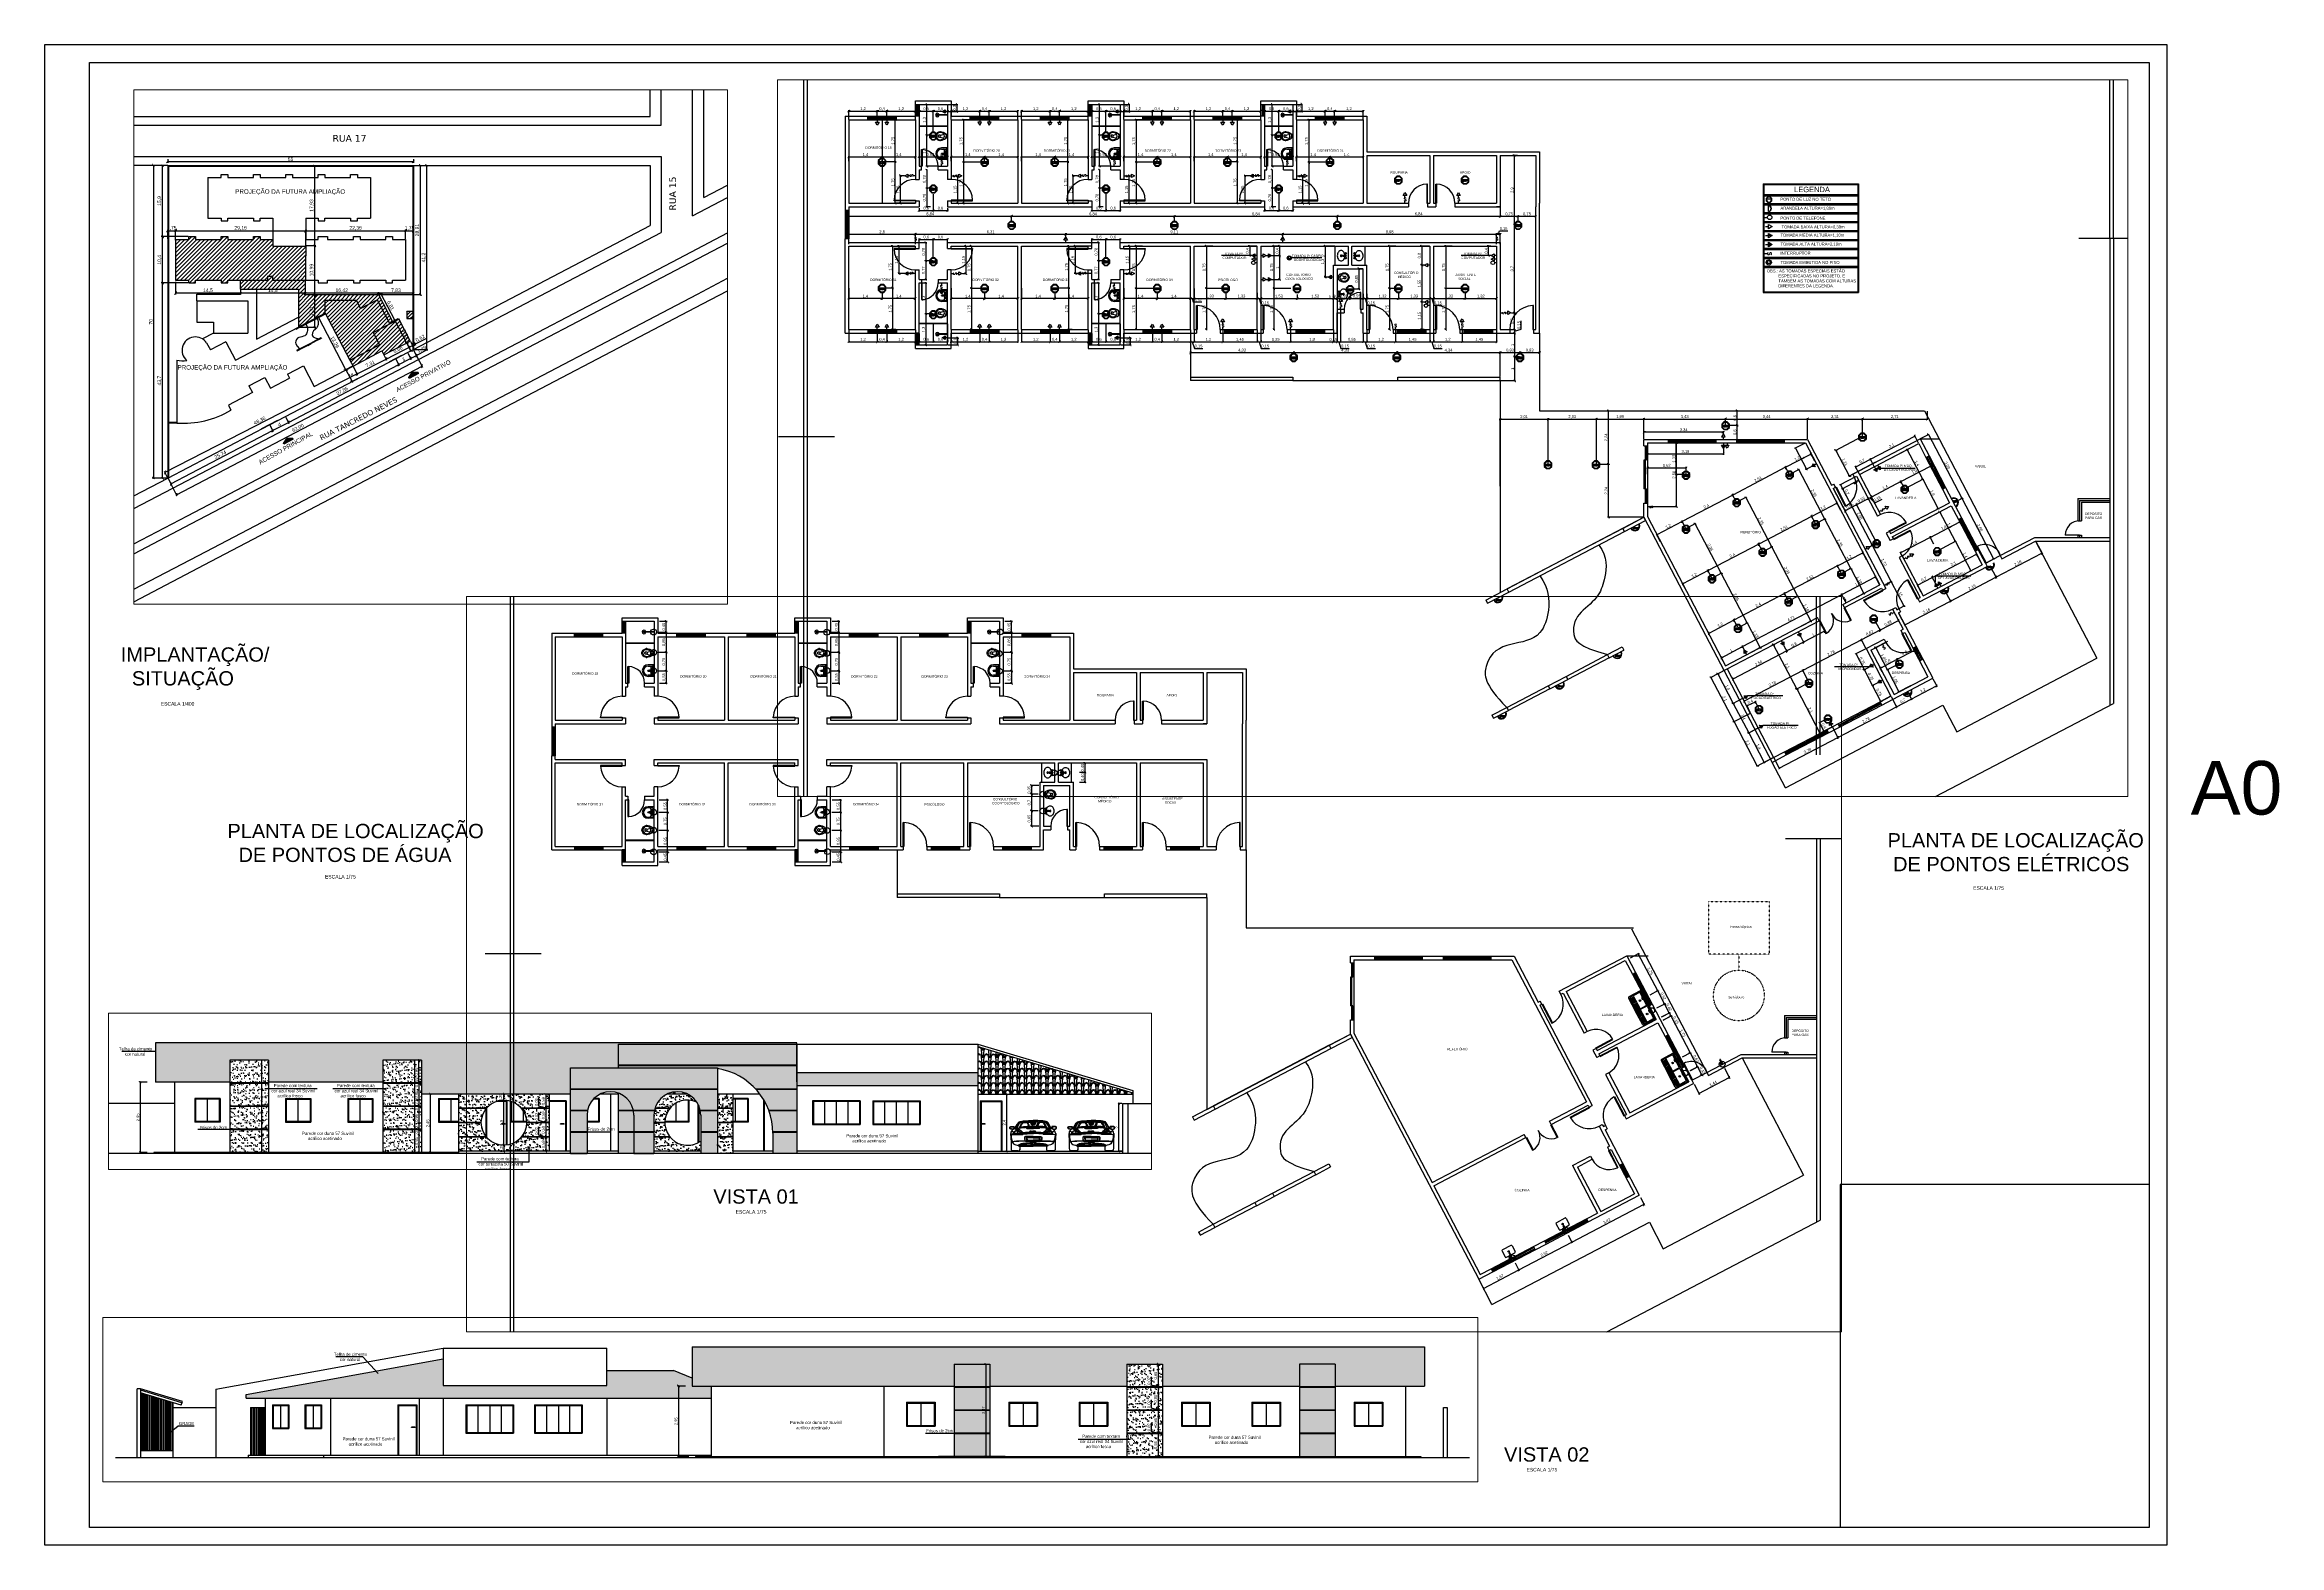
# Paper-space layout 'Layout1' of a CAD drawing. Header units: millimetres. Extents: x 1311 to 2562, y -137 to 703.
# The model-space entities are those that its viewports show. They can reach past a viewport. Long polylines and large blocks are cut down to what shows.
import ezdxf
from ezdxf.enums import TextEntityAlignment as Align

# ---------------------------------------------------------------- set-up
doc = ezdxf.new("R2010")
doc.units = ezdxf.units.MM
doc.header["$LTSCALE"] = 0.04
doc.linetypes.add('ACAD_ISO03W100', pattern=[30, 12, -18])
for name, color, linetype in [('01', 1, 'Continuous'), ('02', 2, 'Continuous'), ('03', 3, 'Continuous'), ('05', 5, 'Continuous'), ('06', 6, 'Continuous'), ('1', 1, 'Continuous'), ('2', 2, 'Continuous'), ('BAN', 11, 'Continuous'), ('CALCADA', 4, 'Continuous'), ('COZ', 1, 'Continuous'), ('esqu', 3, 'Continuous'), ('Existente', 7, 'Continuous'), ('LUMINAR', 2, 'Continuous'), ('RUAS', 5, 'Continuous'), ('TERRENO', 30, 'Continuous'), ('TEXTO', 2, 'Continuous'), ('TRACEJADO', 7, 'ACAD_ISO03W100'), ('VEGET', 3, 'Continuous')]:
    doc.layers.add(name, color=color, linetype=linetype)
doc.layers.add('VIEW', color=9, linetype='Continuous', plot=False)
doc.styles.add('SIMPLEX', font='SIMPLEX.SHX')
doc.styles.get("Standard").update_dxf_attribs({"font": 'arial.ttf'})
doc.dimstyles.new('ISO-25', dxfattribs={"dimscale": 0.03, "dimtxt": 4, "dimasz": 2.5, "dimexe": 1.25, "dimexo": 0.625, "dimtad": 1, "dimtxsty": 'Standard', "dimblk": 'OBLIQUE', "dimcen": 2.5, "dimadec": 3, "dimazin": 0, "dimtfac": 1, "dimtmove": 0, "dimatfit": 3, "dimldrblk": 'OBLIQUE', "dimfxl": 1, "dimarcsym": 0})
pattern_1 = [(125.2176, (0.276, -12.918013), (2.10000034906, -2.99999974996), [0.0624261, -6.1801698]), (160.71, (0.24, -12.867013), (5.10000155527, -1.7999959482), [0.0635688, -6.2933172]), (199.29, (0.18, -12.846013), (-5.10000155527, -1.7999959482), [0.0635688, -6.2933172]), (234.7824, (0.12, -12.867013), (-2.10000034906, -2.99999974996), [0.0624261, -6.1801698]), (270, (0.084, -12.918), (0.3, -0.3), [0.03, -0.27]), (90, (0.276, -12.948), (-0.3, 0.3), [0.03, -0.27]), (0, (0.276, -12.924), (0.3, 0.3), [0.024, -0.276]), (0, (0.276, -12.948), (0.3, 0.3), [0.024, -0.276]), (125.5377, (0.3, -12.909013), (-0.9000004721, 1.1999994744), [0.077421, -2.5032768]), (162.2553, (0.255, -12.846013), (-6.59999886937, 2.10000322881), [0.0787464, -7.7958963]), (197.7447, (0.18, -12.822013), (6.59999886937, 2.10000322881), [0.0787464, -7.7958963]), (234.4623, (0.105, -12.846013), (0.9000004721, 1.1999994744), [0.077421, -2.5032768]), (270, (0.06, -12.909), (0.3, -0.3), [0.015, -0.285]), (90, (0.3, -12.924), (-0.3, 0.3), [0.015, -0.285]), (0, (0, -12.924), (0.3, 0.3), [0.06, -0.24]), (0, (0, -12.948), (0.3, 0.3), [0.084, -0.216]), (84.8056, (0.06, -12.912013), (-0.2999985674, -3.000000201), [0.2650887, -3.0485196]), (95.1944, (0.3, -12.912013), (-0.2999985674, 3.000000201), [0.2650887, -3.0485196])]
pattern_2 = [(37.5, (0, -12.94801), (-0.008000156, 0.24470662), [0, -0.19304, 0, -0.2159, 0, -0.206375]), (7.5, (0, -12.948), (0.22476164, 0.35841255), [0, -0.10414, 0, -0.17399, 0, -0.066675]), (327.5, (-0.1562, -12.94801), (0.395496185, 0.000718592), [0, -0.0635, 0, -0.2286, 0, -0.29845]), (317.5, (-0.1562, -12.948), (0.38177823, 0.11146466), [0, -0.03175, 0, -0.14986, 0, -0.17145])]
pattern_3 = [(125.2176, (0.276, 0.03), (2.10000034906, -2.99999974996), [0.0624261, -6.1801698]), (160.71, (0.24, 0.081), (5.10000155527, -1.7999959482), [0.0635688, -6.2933172]), (199.29, (0.18, 0.102), (-5.10000155527, -1.7999959482), [0.0635688, -6.2933172]), (234.7824, (0.12, 0.081), (-2.10000034906, -2.99999974996), [0.0624261, -6.1801698]), (270, (0.084, 0.03), (0.3, -0.3), [0.03, -0.27]), (90, (0.276, 0), (-0.3, 0.3), [0.03, -0.27]), (0, (0.276, 0.024), (0.3, 0.3), [0.024, -0.276]), (0, (0.276, 0), (0.3, 0.3), [0.024, -0.276]), (125.5377, (0.3, 0.039), (-0.900000472, 1.1999994744), [0.077421, -2.5032768]), (162.2553, (0.255, 0.102), (-6.59999886937, 2.10000322881), [0.0787464, -7.7958963]), (197.7447, (0.18, 0.126), (6.59999886937, 2.10000322881), [0.0787464, -7.7958963]), (234.4623, (0.105, 0.102), (0.900000472, 1.1999994744), [0.077421, -2.5032768]), (270, (0.06, 0.039), (0.3, -0.3), [0.015, -0.285]), (90, (0.3, 0.024), (-0.3, 0.3), [0.015, -0.285]), (0, (0, 0.024), (0.3, 0.3), [0.06, -0.24]), (0, (0, 0), (0.3, 0.3), [0.084, -0.216]), (84.8056, (0.06, 0.036), (-0.2999985674, -3.000000201), [0.2650887, -3.0485196]), (95.1944, (0.3, 0.036), (-0.2999985674, 3.000000201), [0.2650887, -3.0485196])]

# ---------------------------------------------------------------- blocks, each defined once
blk = doc.blocks.new('_Oblique')
at = {"layer": 'TRACEJADO', "color": 0, "lineweight": -2}
blk.add_line((-0.5, -0.5), (0.5, 0.5), dxfattribs=at)
blk = doc.blocks.new('*D90')
at = {"layer": 'BAN', "color": 0, "lineweight": -2}
for p, q in [((652.258, 253.094), (652.258, 253.48)), ((652.258, 253.442), (653.458, 253.442)), ((653.458, 253.094), (653.458, 253.48))]:
    blk.add_line(p, q, dxfattribs=at)
at = {"layer": 'Defpoints', "color": 0}
for p in [(653.458, 253.442), (652.258, 253.076), (653.458, 253.076)]:
    blk.add_point(p, dxfattribs=at)
at = {"layer": 'BAN', "color": 0, "lineweight": -2, "xscale": 0.075, "yscale": 0.075, "zscale": 0.075, "rotation": 180}
blk.add_blockref('_Oblique', (652.258, 253.442), dxfattribs=at)
at = {"layer": 'BAN', "color": 0, "lineweight": -2, "xscale": 0.075, "yscale": 0.075, "zscale": 0.075}
blk.add_blockref('_Oblique', (653.458, 253.442), dxfattribs=at)
at = {"layer": 'BAN', "color": 0, "insert": (652.858, 253.533), "char_height": 0.12, "attachment_point": 5}
blk.add_mtext('1,2', dxfattribs=at)
blk = doc.blocks.new('*D91')
at = {"layer": 'BAN', "color": 0}
for p, q in [((653.458, 253.094), (653.458, 253.48)), ((653.458, 253.442), (653.858, 253.442)), ((653.858, 253.094), (653.858, 253.48))]:
    blk.add_line(p, q, dxfattribs=at)
at = {"layer": 'Defpoints', "color": 0}
for p in [(653.858, 253.442), (653.458, 253.076), (653.858, 253.076)]:
    blk.add_point(p, dxfattribs=at)
at = {"layer": 'BAN', "color": 0, "xscale": 0.075, "yscale": 0.075, "zscale": 0.075, "rotation": 180}
blk.add_blockref('_Oblique', (653.458, 253.442), dxfattribs=at)
at = {"layer": 'BAN', "color": 0, "xscale": 0.075, "yscale": 0.075, "zscale": 0.075}
blk.add_blockref('_Oblique', (653.858, 253.442), dxfattribs=at)
at = {"layer": 'BAN', "color": 0, "insert": (653.658, 253.533), "char_height": 0.12, "attachment_point": 5}
blk.add_mtext('0,4', dxfattribs=at)
blk = doc.blocks.new('*D92')
at = {"layer": 'BAN', "color": 0}
for p, q in [((653.858, 253.094), (653.858, 253.48)), ((653.858, 253.442), (655.058, 253.442)), ((655.058, 253.094), (655.058, 253.48))]:
    blk.add_line(p, q, dxfattribs=at)
at = {"layer": 'Defpoints', "color": 0}
for p in [(655.058, 253.442), (653.858, 253.076), (655.058, 253.076)]:
    blk.add_point(p, dxfattribs=at)
at = {"layer": 'BAN', "color": 0, "xscale": 0.075, "yscale": 0.075, "zscale": 0.075, "rotation": 180}
blk.add_blockref('_Oblique', (653.858, 253.442), dxfattribs=at)
at = {"layer": 'BAN', "color": 0, "xscale": 0.075, "yscale": 0.075, "zscale": 0.075}
blk.add_blockref('_Oblique', (655.058, 253.442), dxfattribs=at)
at = {"layer": 'BAN', "color": 0, "insert": (654.458, 253.533), "char_height": 0.12, "attachment_point": 5}
blk.add_mtext('1,2', dxfattribs=at)
blk = doc.blocks.new('*D93')
at = {"layer": 'BAN', "color": 0, "lineweight": -2}
for p, q in [((652.258, 251.344), (652.258, 251.554)), ((652.258, 251.517), (653.658, 251.517)), ((653.658, 251.344), (653.658, 251.554))]:
    blk.add_line(p, q, dxfattribs=at)
at = {"layer": 'Defpoints', "color": 0}
for p in [(653.658, 251.517), (652.258, 251.326), (653.658, 251.326)]:
    blk.add_point(p, dxfattribs=at)
at = {"layer": 'BAN', "color": 0, "lineweight": -2, "xscale": 0.075, "yscale": 0.075, "zscale": 0.075, "rotation": 180}
blk.add_blockref('_Oblique', (652.258, 251.517), dxfattribs=at)
at = {"layer": 'BAN', "color": 0, "lineweight": -2, "xscale": 0.075, "yscale": 0.075, "zscale": 0.075}
blk.add_blockref('_Oblique', (653.658, 251.517), dxfattribs=at)
at = {"layer": 'BAN', "color": 0, "insert": (652.958, 251.607), "char_height": 0.12, "attachment_point": 5}
blk.add_mtext('1,4', dxfattribs=at)
blk = doc.blocks.new('*D94')
at = {"layer": 'BAN', "color": 0}
for p, q in [((653.658, 251.344), (653.658, 251.554)), ((653.658, 251.517), (655.058, 251.517)), ((655.058, 251.535), (655.058, 251.554))]:
    blk.add_line(p, q, dxfattribs=at)
at = {"layer": 'Defpoints', "color": 0}
for p in [(655.058, 251.517), (655.058, 251.517), (653.658, 251.326)]:
    blk.add_point(p, dxfattribs=at)
at = {"layer": 'BAN', "color": 0, "xscale": 0.075, "yscale": 0.075, "zscale": 0.075, "rotation": 180}
blk.add_blockref('_Oblique', (653.658, 251.517), dxfattribs=at)
at = {"layer": 'BAN', "color": 0, "xscale": 0.075, "yscale": 0.075, "zscale": 0.075}
blk.add_blockref('_Oblique', (655.058, 251.517), dxfattribs=at)
at = {"layer": 'BAN', "color": 0, "insert": (654.358, 251.607), "char_height": 0.12, "attachment_point": 5}
blk.add_mtext('1,4', dxfattribs=at)
blk = doc.blocks.new('*D95')
at = {"layer": 'BAN', "color": 0, "lineweight": -2}
for p, q in [((656.558, 253.094), (656.558, 253.48)), ((656.558, 253.442), (657.758, 253.442)), ((657.758, 253.094), (657.758, 253.48))]:
    blk.add_line(p, q, dxfattribs=at)
at = {"layer": 'Defpoints', "color": 0}
for p in [(657.758, 253.442), (656.558, 253.076), (657.758, 253.076)]:
    blk.add_point(p, dxfattribs=at)
at = {"layer": 'BAN', "color": 0, "lineweight": -2, "xscale": 0.075, "yscale": 0.075, "zscale": 0.075, "rotation": 180}
blk.add_blockref('_Oblique', (656.558, 253.442), dxfattribs=at)
at = {"layer": 'BAN', "color": 0, "lineweight": -2, "xscale": 0.075, "yscale": 0.075, "zscale": 0.075}
blk.add_blockref('_Oblique', (657.758, 253.442), dxfattribs=at)
at = {"layer": 'BAN', "color": 0, "insert": (657.158, 253.533), "char_height": 0.12, "attachment_point": 5}
blk.add_mtext('1,2', dxfattribs=at)
blk = doc.blocks.new('*D97')
at = {"layer": 'BAN', "color": 0}
for p, q in [((658.158, 253.094), (658.158, 253.48)), ((658.158, 253.442), (659.358, 253.442)), ((659.358, 253.094), (659.358, 253.48))]:
    blk.add_line(p, q, dxfattribs=at)
at = {"layer": 'Defpoints', "color": 0}
for p in [(659.358, 253.442), (658.158, 253.076), (659.358, 253.076)]:
    blk.add_point(p, dxfattribs=at)
at = {"layer": 'BAN', "color": 0, "xscale": 0.075, "yscale": 0.075, "zscale": 0.075, "rotation": 180}
blk.add_blockref('_Oblique', (658.158, 253.442), dxfattribs=at)
at = {"layer": 'BAN', "color": 0, "xscale": 0.075, "yscale": 0.075, "zscale": 0.075}
blk.add_blockref('_Oblique', (659.358, 253.442), dxfattribs=at)
at = {"layer": 'BAN', "color": 0, "insert": (658.758, 253.533), "char_height": 0.12, "attachment_point": 5}
blk.add_mtext('1,2', dxfattribs=at)
blk = doc.blocks.new('*D96')
at = {"layer": 'BAN', "color": 0}
for p, q in [((657.758, 253.094), (657.758, 253.48)), ((657.758, 253.442), (658.158, 253.442)), ((658.158, 253.094), (658.158, 253.48))]:
    blk.add_line(p, q, dxfattribs=at)
at = {"layer": 'Defpoints', "color": 0}
for p in [(658.158, 253.442), (657.758, 253.076), (658.158, 253.076)]:
    blk.add_point(p, dxfattribs=at)
at = {"layer": 'BAN', "color": 0, "xscale": 0.075, "yscale": 0.075, "zscale": 0.075, "rotation": 180}
blk.add_blockref('_Oblique', (657.758, 253.442), dxfattribs=at)
at = {"layer": 'BAN', "color": 0, "xscale": 0.075, "yscale": 0.075, "zscale": 0.075}
blk.add_blockref('_Oblique', (658.158, 253.442), dxfattribs=at)
at = {"layer": 'BAN', "color": 0, "insert": (657.958, 253.533), "char_height": 0.12, "attachment_point": 5}
blk.add_mtext('0,4', dxfattribs=at)
blk = doc.blocks.new('*D98')
at = {"layer": 'BAN', "color": 0, "lineweight": -2}
for p, q in [((659.508, 253.094), (659.508, 253.48)), ((659.508, 253.442), (660.708, 253.442)), ((660.708, 253.094), (660.708, 253.48))]:
    blk.add_line(p, q, dxfattribs=at)
at = {"layer": 'Defpoints', "color": 0}
for p in [(660.708, 253.442), (659.508, 253.076), (660.708, 253.076)]:
    blk.add_point(p, dxfattribs=at)
at = {"layer": 'BAN', "color": 0, "lineweight": -2, "xscale": 0.075, "yscale": 0.075, "zscale": 0.075, "rotation": 180}
blk.add_blockref('_Oblique', (659.508, 253.442), dxfattribs=at)
at = {"layer": 'BAN', "color": 0, "lineweight": -2, "xscale": 0.075, "yscale": 0.075, "zscale": 0.075}
blk.add_blockref('_Oblique', (660.708, 253.442), dxfattribs=at)
at = {"layer": 'BAN', "color": 0, "insert": (660.108, 253.533), "char_height": 0.12, "attachment_point": 5}
blk.add_mtext('1,2', dxfattribs=at)
blk = doc.blocks.new('*D100')
at = {"layer": 'BAN', "color": 0}
for p, q in [((661.108, 253.094), (661.108, 253.48)), ((661.108, 253.442), (662.308, 253.442)), ((662.308, 253.094), (662.308, 253.48))]:
    blk.add_line(p, q, dxfattribs=at)
at = {"layer": 'Defpoints', "color": 0}
for p in [(662.308, 253.442), (661.108, 253.076), (662.308, 253.076)]:
    blk.add_point(p, dxfattribs=at)
at = {"layer": 'BAN', "color": 0, "xscale": 0.075, "yscale": 0.075, "zscale": 0.075, "rotation": 180}
blk.add_blockref('_Oblique', (661.108, 253.442), dxfattribs=at)
at = {"layer": 'BAN', "color": 0, "xscale": 0.075, "yscale": 0.075, "zscale": 0.075}
blk.add_blockref('_Oblique', (662.308, 253.442), dxfattribs=at)
at = {"layer": 'BAN', "color": 0, "insert": (661.708, 253.533), "char_height": 0.12, "attachment_point": 5}
blk.add_mtext('1,2', dxfattribs=at)
blk = doc.blocks.new('*D99')
at = {"layer": 'BAN', "color": 0}
for p, q in [((660.708, 253.094), (660.708, 253.48)), ((660.708, 253.442), (661.108, 253.442)), ((661.108, 253.094), (661.108, 253.48))]:
    blk.add_line(p, q, dxfattribs=at)
at = {"layer": 'Defpoints', "color": 0}
for p in [(661.108, 253.442), (660.708, 253.076), (661.108, 253.076)]:
    blk.add_point(p, dxfattribs=at)
at = {"layer": 'BAN', "color": 0, "xscale": 0.075, "yscale": 0.075, "zscale": 0.075, "rotation": 180}
blk.add_blockref('_Oblique', (660.708, 253.442), dxfattribs=at)
at = {"layer": 'BAN', "color": 0, "xscale": 0.075, "yscale": 0.075, "zscale": 0.075}
blk.add_blockref('_Oblique', (661.108, 253.442), dxfattribs=at)
at = {"layer": 'BAN', "color": 0, "insert": (660.908, 253.533), "char_height": 0.12, "attachment_point": 5}
blk.add_mtext('0,4', dxfattribs=at)
blk = doc.blocks.new('*D101')
at = {"layer": 'BAN', "color": 0, "lineweight": -2}
for p, q in [((663.808, 253.094), (663.808, 253.48)), ((663.808, 253.442), (665.008, 253.442)), ((665.008, 253.094), (665.008, 253.48))]:
    blk.add_line(p, q, dxfattribs=at)
at = {"layer": 'Defpoints', "color": 0}
for p in [(665.008, 253.442), (663.808, 253.076), (665.008, 253.076)]:
    blk.add_point(p, dxfattribs=at)
at = {"layer": 'BAN', "color": 0, "lineweight": -2, "xscale": 0.075, "yscale": 0.075, "zscale": 0.075, "rotation": 180}
blk.add_blockref('_Oblique', (663.808, 253.442), dxfattribs=at)
at = {"layer": 'BAN', "color": 0, "lineweight": -2, "xscale": 0.075, "yscale": 0.075, "zscale": 0.075}
blk.add_blockref('_Oblique', (665.008, 253.442), dxfattribs=at)
at = {"layer": 'BAN', "color": 0, "insert": (664.408, 253.533), "char_height": 0.12, "attachment_point": 5}
blk.add_mtext('1,2', dxfattribs=at)
blk = doc.blocks.new('*D103')
at = {"layer": 'BAN', "color": 0}
for p, q in [((665.408, 253.094), (665.408, 253.48)), ((665.408, 253.442), (666.608, 253.442)), ((666.608, 253.094), (666.608, 253.48))]:
    blk.add_line(p, q, dxfattribs=at)
at = {"layer": 'Defpoints', "color": 0}
for p in [(666.608, 253.442), (665.408, 253.076), (666.608, 253.076)]:
    blk.add_point(p, dxfattribs=at)
at = {"layer": 'BAN', "color": 0, "xscale": 0.075, "yscale": 0.075, "zscale": 0.075, "rotation": 180}
blk.add_blockref('_Oblique', (665.408, 253.442), dxfattribs=at)
at = {"layer": 'BAN', "color": 0, "xscale": 0.075, "yscale": 0.075, "zscale": 0.075}
blk.add_blockref('_Oblique', (666.608, 253.442), dxfattribs=at)
at = {"layer": 'BAN', "color": 0, "insert": (666.008, 253.533), "char_height": 0.12, "attachment_point": 5}
blk.add_mtext('1,2', dxfattribs=at)
blk = doc.blocks.new('*D102')
at = {"layer": 'BAN', "color": 0}
for p, q in [((665.008, 253.094), (665.008, 253.48)), ((665.008, 253.442), (665.408, 253.442)), ((665.408, 253.094), (665.408, 253.48))]:
    blk.add_line(p, q, dxfattribs=at)
at = {"layer": 'Defpoints', "color": 0}
for p in [(665.408, 253.442), (665.008, 253.076), (665.408, 253.076)]:
    blk.add_point(p, dxfattribs=at)
at = {"layer": 'BAN', "color": 0, "xscale": 0.075, "yscale": 0.075, "zscale": 0.075, "rotation": 180}
blk.add_blockref('_Oblique', (665.008, 253.442), dxfattribs=at)
at = {"layer": 'BAN', "color": 0, "xscale": 0.075, "yscale": 0.075, "zscale": 0.075}
blk.add_blockref('_Oblique', (665.408, 253.442), dxfattribs=at)
at = {"layer": 'BAN', "color": 0, "insert": (665.208, 253.533), "char_height": 0.12, "attachment_point": 5}
blk.add_mtext('0,4', dxfattribs=at)
blk = doc.blocks.new('*D104')
at = {"layer": 'BAN', "color": 0, "lineweight": -2}
for p, q in [((666.758, 253.094), (666.758, 253.48)), ((666.758, 253.442), (667.958, 253.442)), ((667.958, 253.094), (667.958, 253.48))]:
    blk.add_line(p, q, dxfattribs=at)
at = {"layer": 'Defpoints', "color": 0}
for p in [(667.958, 253.442), (666.758, 253.076), (667.958, 253.076)]:
    blk.add_point(p, dxfattribs=at)
at = {"layer": 'BAN', "color": 0, "lineweight": -2, "xscale": 0.075, "yscale": 0.075, "zscale": 0.075, "rotation": 180}
blk.add_blockref('_Oblique', (666.758, 253.442), dxfattribs=at)
at = {"layer": 'BAN', "color": 0, "lineweight": -2, "xscale": 0.075, "yscale": 0.075, "zscale": 0.075}
blk.add_blockref('_Oblique', (667.958, 253.442), dxfattribs=at)
at = {"layer": 'BAN', "color": 0, "insert": (667.358, 253.533), "char_height": 0.12, "attachment_point": 5}
blk.add_mtext('1,2', dxfattribs=at)
blk = doc.blocks.new('*D106')
at = {"layer": 'BAN', "color": 0}
for p, q in [((668.358, 253.094), (668.358, 253.48)), ((668.358, 253.442), (669.558, 253.442)), ((669.558, 253.094), (669.558, 253.48))]:
    blk.add_line(p, q, dxfattribs=at)
at = {"layer": 'Defpoints', "color": 0}
for p in [(669.558, 253.442), (668.358, 253.076), (669.558, 253.076)]:
    blk.add_point(p, dxfattribs=at)
at = {"layer": 'BAN', "color": 0, "xscale": 0.075, "yscale": 0.075, "zscale": 0.075, "rotation": 180}
blk.add_blockref('_Oblique', (668.358, 253.442), dxfattribs=at)
at = {"layer": 'BAN', "color": 0, "xscale": 0.075, "yscale": 0.075, "zscale": 0.075}
blk.add_blockref('_Oblique', (669.558, 253.442), dxfattribs=at)
at = {"layer": 'BAN', "color": 0, "insert": (668.958, 253.533), "char_height": 0.12, "attachment_point": 5}
blk.add_mtext('1,2', dxfattribs=at)
blk = doc.blocks.new('*D105')
at = {"layer": 'BAN', "color": 0}
for p, q in [((667.958, 253.094), (667.958, 253.48)), ((667.958, 253.442), (668.358, 253.442)), ((668.358, 253.094), (668.358, 253.48))]:
    blk.add_line(p, q, dxfattribs=at)
at = {"layer": 'Defpoints', "color": 0}
for p in [(668.358, 253.442), (667.958, 253.076), (668.358, 253.076)]:
    blk.add_point(p, dxfattribs=at)
at = {"layer": 'BAN', "color": 0, "xscale": 0.075, "yscale": 0.075, "zscale": 0.075, "rotation": 180}
blk.add_blockref('_Oblique', (667.958, 253.442), dxfattribs=at)
at = {"layer": 'BAN', "color": 0, "xscale": 0.075, "yscale": 0.075, "zscale": 0.075}
blk.add_blockref('_Oblique', (668.358, 253.442), dxfattribs=at)
at = {"layer": 'BAN', "color": 0, "insert": (668.158, 253.533), "char_height": 0.12, "attachment_point": 5}
blk.add_mtext('0,4', dxfattribs=at)
blk = doc.blocks.new('*D107')
at = {"layer": 'BAN', "color": 0, "lineweight": -2}
for p, q in [((671.058, 253.094), (671.058, 253.48)), ((671.058, 253.442), (672.258, 253.442)), ((672.258, 253.094), (672.258, 253.48))]:
    blk.add_line(p, q, dxfattribs=at)
at = {"layer": 'Defpoints', "color": 0}
for p in [(672.258, 253.442), (671.058, 253.076), (672.258, 253.076)]:
    blk.add_point(p, dxfattribs=at)
at = {"layer": 'BAN', "color": 0, "lineweight": -2, "xscale": 0.075, "yscale": 0.075, "zscale": 0.075, "rotation": 180}
blk.add_blockref('_Oblique', (671.058, 253.442), dxfattribs=at)
at = {"layer": 'BAN', "color": 0, "lineweight": -2, "xscale": 0.075, "yscale": 0.075, "zscale": 0.075}
blk.add_blockref('_Oblique', (672.258, 253.442), dxfattribs=at)
at = {"layer": 'BAN', "color": 0, "insert": (671.658, 253.533), "char_height": 0.12, "attachment_point": 5}
blk.add_mtext('1,2', dxfattribs=at)
blk = doc.blocks.new('*D109')
at = {"layer": 'BAN', "color": 0}
for p, q in [((672.658, 253.094), (672.658, 253.48)), ((672.658, 253.442), (673.858, 253.442)), ((673.858, 253.094), (673.858, 253.48))]:
    blk.add_line(p, q, dxfattribs=at)
at = {"layer": 'Defpoints', "color": 0}
for p in [(673.858, 253.442), (672.658, 253.076), (673.858, 253.076)]:
    blk.add_point(p, dxfattribs=at)
at = {"layer": 'BAN', "color": 0, "xscale": 0.075, "yscale": 0.075, "zscale": 0.075, "rotation": 180}
blk.add_blockref('_Oblique', (672.658, 253.442), dxfattribs=at)
at = {"layer": 'BAN', "color": 0, "xscale": 0.075, "yscale": 0.075, "zscale": 0.075}
blk.add_blockref('_Oblique', (673.858, 253.442), dxfattribs=at)
at = {"layer": 'BAN', "color": 0, "insert": (673.258, 253.533), "char_height": 0.12, "attachment_point": 5}
blk.add_mtext('1,2', dxfattribs=at)
blk = doc.blocks.new('*D108')
at = {"layer": 'BAN', "color": 0}
for p, q in [((672.258, 253.094), (672.258, 253.48)), ((672.258, 253.442), (672.658, 253.442)), ((672.658, 253.094), (672.658, 253.48))]:
    blk.add_line(p, q, dxfattribs=at)
at = {"layer": 'Defpoints', "color": 0}
for p in [(672.658, 253.442), (672.258, 253.076), (672.658, 253.076)]:
    blk.add_point(p, dxfattribs=at)
at = {"layer": 'BAN', "color": 0, "xscale": 0.075, "yscale": 0.075, "zscale": 0.075, "rotation": 180}
blk.add_blockref('_Oblique', (672.258, 253.442), dxfattribs=at)
at = {"layer": 'BAN', "color": 0, "xscale": 0.075, "yscale": 0.075, "zscale": 0.075}
blk.add_blockref('_Oblique', (672.658, 253.442), dxfattribs=at)
at = {"layer": 'BAN', "color": 0, "insert": (672.458, 253.533), "char_height": 0.12, "attachment_point": 5}
blk.add_mtext('0,4', dxfattribs=at)
blk = doc.blocks.new('*D111')
at = {"layer": 'BAN', "color": 0}
for p, q in [((657.958, 251.344), (657.958, 251.554)), ((657.958, 251.517), (659.358, 251.517)), ((659.358, 251.535), (659.358, 251.554))]:
    blk.add_line(p, q, dxfattribs=at)
at = {"layer": 'Defpoints', "color": 0}
for p in [(659.358, 251.517), (659.358, 251.517), (657.958, 251.326)]:
    blk.add_point(p, dxfattribs=at)
at = {"layer": 'BAN', "color": 0, "xscale": 0.075, "yscale": 0.075, "zscale": 0.075, "rotation": 180}
blk.add_blockref('_Oblique', (657.958, 251.517), dxfattribs=at)
at = {"layer": 'BAN', "color": 0, "xscale": 0.075, "yscale": 0.075, "zscale": 0.075}
blk.add_blockref('_Oblique', (659.358, 251.517), dxfattribs=at)
at = {"layer": 'BAN', "color": 0, "insert": (658.658, 251.607), "char_height": 0.12, "attachment_point": 5}
blk.add_mtext('1,4', dxfattribs=at)
blk = doc.blocks.new('*D110')
at = {"layer": 'BAN', "color": 0, "lineweight": -2}
for p, q in [((656.558, 251.344), (656.558, 251.554)), ((656.558, 251.517), (657.958, 251.517)), ((657.958, 251.344), (657.958, 251.554))]:
    blk.add_line(p, q, dxfattribs=at)
at = {"layer": 'Defpoints', "color": 0}
for p in [(657.958, 251.517), (656.558, 251.326), (657.958, 251.326)]:
    blk.add_point(p, dxfattribs=at)
at = {"layer": 'BAN', "color": 0, "lineweight": -2, "xscale": 0.075, "yscale": 0.075, "zscale": 0.075, "rotation": 180}
blk.add_blockref('_Oblique', (656.558, 251.517), dxfattribs=at)
at = {"layer": 'BAN', "color": 0, "lineweight": -2, "xscale": 0.075, "yscale": 0.075, "zscale": 0.075}
blk.add_blockref('_Oblique', (657.958, 251.517), dxfattribs=at)
at = {"layer": 'BAN', "color": 0, "insert": (657.258, 251.607), "char_height": 0.12, "attachment_point": 5}
blk.add_mtext('1,4', dxfattribs=at)
blk = doc.blocks.new('*D113')
at = {"layer": 'BAN', "color": 0}
for p, q in [((660.908, 251.344), (660.908, 251.554)), ((660.908, 251.517), (662.308, 251.517)), ((662.308, 251.535), (662.308, 251.554))]:
    blk.add_line(p, q, dxfattribs=at)
at = {"layer": 'Defpoints', "color": 0}
for p in [(662.308, 251.517), (662.308, 251.517), (660.908, 251.326)]:
    blk.add_point(p, dxfattribs=at)
at = {"layer": 'BAN', "color": 0, "xscale": 0.075, "yscale": 0.075, "zscale": 0.075, "rotation": 180}
blk.add_blockref('_Oblique', (660.908, 251.517), dxfattribs=at)
at = {"layer": 'BAN', "color": 0, "xscale": 0.075, "yscale": 0.075, "zscale": 0.075}
blk.add_blockref('_Oblique', (662.308, 251.517), dxfattribs=at)
at = {"layer": 'BAN', "color": 0, "insert": (661.608, 251.607), "char_height": 0.12, "attachment_point": 5}
blk.add_mtext('1,4', dxfattribs=at)
blk = doc.blocks.new('*D112')
at = {"layer": 'BAN', "color": 0, "lineweight": -2}
for p, q in [((659.508, 251.344), (659.508, 251.554)), ((659.508, 251.517), (660.908, 251.517)), ((660.908, 251.344), (660.908, 251.554))]:
    blk.add_line(p, q, dxfattribs=at)
at = {"layer": 'Defpoints', "color": 0}
for p in [(660.908, 251.517), (659.508, 251.326), (660.908, 251.326)]:
    blk.add_point(p, dxfattribs=at)
at = {"layer": 'BAN', "color": 0, "lineweight": -2, "xscale": 0.075, "yscale": 0.075, "zscale": 0.075, "rotation": 180}
blk.add_blockref('_Oblique', (659.508, 251.517), dxfattribs=at)
at = {"layer": 'BAN', "color": 0, "lineweight": -2, "xscale": 0.075, "yscale": 0.075, "zscale": 0.075}
blk.add_blockref('_Oblique', (660.908, 251.517), dxfattribs=at)
at = {"layer": 'BAN', "color": 0, "insert": (660.208, 251.607), "char_height": 0.12, "attachment_point": 5}
blk.add_mtext('1,4', dxfattribs=at)
blk = doc.blocks.new('*D115')
at = {"layer": 'BAN', "color": 0}
for p, q in [((665.208, 251.344), (665.208, 251.554)), ((665.208, 251.517), (666.608, 251.517)), ((666.608, 251.535), (666.608, 251.554))]:
    blk.add_line(p, q, dxfattribs=at)
at = {"layer": 'Defpoints', "color": 0}
for p in [(666.608, 251.517), (666.608, 251.517), (665.208, 251.326)]:
    blk.add_point(p, dxfattribs=at)
at = {"layer": 'BAN', "color": 0, "xscale": 0.075, "yscale": 0.075, "zscale": 0.075, "rotation": 180}
blk.add_blockref('_Oblique', (665.208, 251.517), dxfattribs=at)
at = {"layer": 'BAN', "color": 0, "xscale": 0.075, "yscale": 0.075, "zscale": 0.075}
blk.add_blockref('_Oblique', (666.608, 251.517), dxfattribs=at)
at = {"layer": 'BAN', "color": 0, "insert": (665.908, 251.607), "char_height": 0.12, "attachment_point": 5}
blk.add_mtext('1,4', dxfattribs=at)
blk = doc.blocks.new('*D114')
at = {"layer": 'BAN', "color": 0, "lineweight": -2}
for p, q in [((663.808, 251.344), (663.808, 251.554)), ((663.808, 251.517), (665.208, 251.517)), ((665.208, 251.344), (665.208, 251.554))]:
    blk.add_line(p, q, dxfattribs=at)
at = {"layer": 'Defpoints', "color": 0}
for p in [(665.208, 251.517), (663.808, 251.326), (665.208, 251.326)]:
    blk.add_point(p, dxfattribs=at)
at = {"layer": 'BAN', "color": 0, "lineweight": -2, "xscale": 0.075, "yscale": 0.075, "zscale": 0.075, "rotation": 180}
blk.add_blockref('_Oblique', (663.808, 251.517), dxfattribs=at)
at = {"layer": 'BAN', "color": 0, "lineweight": -2, "xscale": 0.075, "yscale": 0.075, "zscale": 0.075}
blk.add_blockref('_Oblique', (665.208, 251.517), dxfattribs=at)
at = {"layer": 'BAN', "color": 0, "insert": (664.508, 251.607), "char_height": 0.12, "attachment_point": 5}
blk.add_mtext('1,4', dxfattribs=at)
blk = doc.blocks.new('*D117')
at = {"layer": 'BAN', "color": 0}
for p, q in [((668.158, 251.344), (668.158, 251.554)), ((668.158, 251.517), (669.558, 251.517)), ((669.558, 251.535), (669.558, 251.554))]:
    blk.add_line(p, q, dxfattribs=at)
at = {"layer": 'Defpoints', "color": 0}
for p in [(669.558, 251.517), (669.558, 251.517), (668.158, 251.326)]:
    blk.add_point(p, dxfattribs=at)
at = {"layer": 'BAN', "color": 0, "xscale": 0.075, "yscale": 0.075, "zscale": 0.075, "rotation": 180}
blk.add_blockref('_Oblique', (668.158, 251.517), dxfattribs=at)
at = {"layer": 'BAN', "color": 0, "xscale": 0.075, "yscale": 0.075, "zscale": 0.075}
blk.add_blockref('_Oblique', (669.558, 251.517), dxfattribs=at)
at = {"layer": 'BAN', "color": 0, "insert": (668.858, 251.607), "char_height": 0.12, "attachment_point": 5}
blk.add_mtext('1,4', dxfattribs=at)
blk = doc.blocks.new('*D116')
at = {"layer": 'BAN', "color": 0, "lineweight": -2}
for p, q in [((666.758, 251.344), (666.758, 251.554)), ((666.758, 251.517), (668.158, 251.517)), ((668.158, 251.344), (668.158, 251.554))]:
    blk.add_line(p, q, dxfattribs=at)
at = {"layer": 'Defpoints', "color": 0}
for p in [(668.158, 251.517), (666.758, 251.326), (668.158, 251.326)]:
    blk.add_point(p, dxfattribs=at)
at = {"layer": 'BAN', "color": 0, "lineweight": -2, "xscale": 0.075, "yscale": 0.075, "zscale": 0.075, "rotation": 180}
blk.add_blockref('_Oblique', (666.758, 251.517), dxfattribs=at)
at = {"layer": 'BAN', "color": 0, "lineweight": -2, "xscale": 0.075, "yscale": 0.075, "zscale": 0.075}
blk.add_blockref('_Oblique', (668.158, 251.517), dxfattribs=at)
at = {"layer": 'BAN', "color": 0, "insert": (667.458, 251.607), "char_height": 0.12, "attachment_point": 5}
blk.add_mtext('1,4', dxfattribs=at)
blk = doc.blocks.new('*D119')
at = {"layer": 'BAN', "color": 0}
for p, q in [((672.458, 251.344), (672.458, 251.554)), ((672.458, 251.517), (673.858, 251.517)), ((673.858, 251.535), (673.858, 251.554))]:
    blk.add_line(p, q, dxfattribs=at)
at = {"layer": 'Defpoints', "color": 0}
for p in [(673.858, 251.517), (673.858, 251.517), (672.458, 251.326)]:
    blk.add_point(p, dxfattribs=at)
at = {"layer": 'BAN', "color": 0, "xscale": 0.075, "yscale": 0.075, "zscale": 0.075, "rotation": 180}
blk.add_blockref('_Oblique', (672.458, 251.517), dxfattribs=at)
at = {"layer": 'BAN', "color": 0, "xscale": 0.075, "yscale": 0.075, "zscale": 0.075}
blk.add_blockref('_Oblique', (673.858, 251.517), dxfattribs=at)
at = {"layer": 'BAN', "color": 0, "insert": (673.158, 251.607), "char_height": 0.12, "attachment_point": 5}
blk.add_mtext('1,4', dxfattribs=at)
blk = doc.blocks.new('*D118')
at = {"layer": 'BAN', "color": 0, "lineweight": -2}
for p, q in [((671.058, 251.344), (671.058, 251.554)), ((671.058, 251.517), (672.458, 251.517)), ((672.458, 251.344), (672.458, 251.554))]:
    blk.add_line(p, q, dxfattribs=at)
at = {"layer": 'Defpoints', "color": 0}
for p in [(672.458, 251.517), (671.058, 251.326), (672.458, 251.326)]:
    blk.add_point(p, dxfattribs=at)
at = {"layer": 'BAN', "color": 0, "lineweight": -2, "xscale": 0.075, "yscale": 0.075, "zscale": 0.075, "rotation": 180}
blk.add_blockref('_Oblique', (671.058, 251.517), dxfattribs=at)
at = {"layer": 'BAN', "color": 0, "lineweight": -2, "xscale": 0.075, "yscale": 0.075, "zscale": 0.075}
blk.add_blockref('_Oblique', (672.458, 251.517), dxfattribs=at)
at = {"layer": 'BAN', "color": 0, "insert": (671.758, 251.607), "char_height": 0.12, "attachment_point": 5}
blk.add_mtext('1,4', dxfattribs=at)
blk = doc.blocks.new('*D120')
at = {"layer": 'BAN', "color": 0, "lineweight": -2}
for p, q in [((652.258, 244.257), (652.258, 243.722)), ((653.458, 244.257), (653.458, 243.722)), ((652.258, 243.76), (653.458, 243.76))]:
    blk.add_line(p, q, dxfattribs=at)
at = {"layer": 'Defpoints', "color": 0}
for p in [(652.258, 244.276), (653.458, 244.276), (653.458, 243.76)]:
    blk.add_point(p, dxfattribs=at)
at = {"layer": 'BAN', "color": 0, "lineweight": -2, "xscale": 0.075, "yscale": 0.075, "zscale": 0.075, "rotation": 180}
blk.add_blockref('_Oblique', (652.258, 243.76), dxfattribs=at)
at = {"layer": 'BAN', "color": 0, "lineweight": -2, "xscale": 0.075, "yscale": 0.075, "zscale": 0.075}
blk.add_blockref('_Oblique', (653.458, 243.76), dxfattribs=at)
at = {"layer": 'BAN', "color": 0, "insert": (652.858, 243.851), "char_height": 0.12, "attachment_point": 5}
blk.add_mtext('1,2', dxfattribs=at)
blk = doc.blocks.new('*D121')
at = {"layer": 'BAN', "color": 0}
for p, q in [((653.458, 244.257), (653.458, 243.722)), ((653.858, 244.257), (653.858, 243.722)), ((653.458, 243.76), (653.858, 243.76))]:
    blk.add_line(p, q, dxfattribs=at)
at = {"layer": 'Defpoints', "color": 0}
for p in [(653.458, 244.276), (653.858, 244.276), (653.858, 243.76)]:
    blk.add_point(p, dxfattribs=at)
at = {"layer": 'BAN', "color": 0, "xscale": 0.075, "yscale": 0.075, "zscale": 0.075, "rotation": 180}
blk.add_blockref('_Oblique', (653.458, 243.76), dxfattribs=at)
at = {"layer": 'BAN', "color": 0, "xscale": 0.075, "yscale": 0.075, "zscale": 0.075}
blk.add_blockref('_Oblique', (653.858, 243.76), dxfattribs=at)
at = {"layer": 'BAN', "color": 0, "insert": (653.658, 243.851), "char_height": 0.12, "attachment_point": 5}
blk.add_mtext('0,4', dxfattribs=at)
blk = doc.blocks.new('*D122')
at = {"layer": 'BAN', "color": 0}
for p, q in [((653.858, 244.257), (653.858, 243.722)), ((655.058, 244.257), (655.058, 243.722)), ((653.858, 243.76), (655.058, 243.76))]:
    blk.add_line(p, q, dxfattribs=at)
at = {"layer": 'Defpoints', "color": 0}
for p in [(653.858, 244.276), (655.058, 244.276), (655.058, 243.76)]:
    blk.add_point(p, dxfattribs=at)
at = {"layer": 'BAN', "color": 0, "xscale": 0.075, "yscale": 0.075, "zscale": 0.075, "rotation": 180}
blk.add_blockref('_Oblique', (653.858, 243.76), dxfattribs=at)
at = {"layer": 'BAN', "color": 0, "xscale": 0.075, "yscale": 0.075, "zscale": 0.075}
blk.add_blockref('_Oblique', (655.058, 243.76), dxfattribs=at)
at = {"layer": 'BAN', "color": 0, "insert": (654.458, 243.851), "char_height": 0.12, "attachment_point": 5}
blk.add_mtext('1,2', dxfattribs=at)
blk = doc.blocks.new('*D123')
at = {"layer": 'BAN', "color": 0, "lineweight": -2}
for p, q in [((653.658, 245.815), (653.658, 245.535)), ((655.058, 245.573), (653.658, 245.573)), ((655.058, 245.544), (655.058, 245.61))]:
    blk.add_line(p, q, dxfattribs=at)
at = {"layer": 'Defpoints', "color": 0}
for p in [(653.658, 245.833), (653.658, 245.573), (655.058, 245.526)]:
    blk.add_point(p, dxfattribs=at)
at = {"layer": 'BAN', "color": 0, "lineweight": -2, "xscale": 0.075, "yscale": 0.075, "zscale": 0.075, "rotation": 180}
blk.add_blockref('_Oblique', (653.658, 245.573), dxfattribs=at)
at = {"layer": 'BAN', "color": 0, "lineweight": -2, "xscale": 0.075, "yscale": 0.075, "zscale": 0.075}
blk.add_blockref('_Oblique', (655.058, 245.573), dxfattribs=at)
at = {"layer": 'BAN', "color": 0, "insert": (654.358, 245.664), "char_height": 0.12, "attachment_point": 5}
blk.add_mtext('1,4', dxfattribs=at)
blk = doc.blocks.new('*D124')
at = {"layer": 'BAN', "color": 0}
for p, q in [((652.258, 246.007), (652.258, 245.535)), ((653.658, 245.815), (653.658, 245.535)), ((653.658, 245.573), (652.258, 245.573))]:
    blk.add_line(p, q, dxfattribs=at)
at = {"layer": 'Defpoints', "color": 0}
for p in [(652.258, 246.026), (653.658, 245.833), (652.258, 245.573)]:
    blk.add_point(p, dxfattribs=at)
at = {"layer": 'BAN', "color": 0, "xscale": 0.075, "yscale": 0.075, "zscale": 0.075, "rotation": 180}
blk.add_blockref('_Oblique', (652.258, 245.573), dxfattribs=at)
at = {"layer": 'BAN', "color": 0, "xscale": 0.075, "yscale": 0.075, "zscale": 0.075}
blk.add_blockref('_Oblique', (653.658, 245.573), dxfattribs=at)
at = {"layer": 'BAN', "color": 0, "insert": (652.958, 245.664), "char_height": 0.12, "attachment_point": 5}
blk.add_mtext('1,4', dxfattribs=at)
blk = doc.blocks.new('*D129')
at = {"layer": 'BAN', "color": 0}
for p, q in [((656.558, 246.007), (656.558, 245.535)), ((657.958, 245.815), (657.958, 245.535)), ((657.958, 245.573), (656.558, 245.573))]:
    blk.add_line(p, q, dxfattribs=at)
at = {"layer": 'Defpoints', "color": 0}
for p in [(656.558, 246.026), (657.958, 245.833), (656.558, 245.573)]:
    blk.add_point(p, dxfattribs=at)
at = {"layer": 'BAN', "color": 0, "xscale": 0.075, "yscale": 0.075, "zscale": 0.075, "rotation": 180}
blk.add_blockref('_Oblique', (656.558, 245.573), dxfattribs=at)
at = {"layer": 'BAN', "color": 0, "xscale": 0.075, "yscale": 0.075, "zscale": 0.075}
blk.add_blockref('_Oblique', (657.958, 245.573), dxfattribs=at)
at = {"layer": 'BAN', "color": 0, "insert": (657.258, 245.664), "char_height": 0.12, "attachment_point": 5}
blk.add_mtext('1,4', dxfattribs=at)
blk = doc.blocks.new('*D128')
at = {"layer": 'BAN', "color": 0, "lineweight": -2}
for p, q in [((657.958, 245.815), (657.958, 245.535)), ((659.358, 245.573), (657.958, 245.573)), ((659.358, 245.544), (659.358, 245.61))]:
    blk.add_line(p, q, dxfattribs=at)
at = {"layer": 'Defpoints', "color": 0}
for p in [(657.958, 245.833), (657.958, 245.573), (659.358, 245.526)]:
    blk.add_point(p, dxfattribs=at)
at = {"layer": 'BAN', "color": 0, "lineweight": -2, "xscale": 0.075, "yscale": 0.075, "zscale": 0.075, "rotation": 180}
blk.add_blockref('_Oblique', (657.958, 245.573), dxfattribs=at)
at = {"layer": 'BAN', "color": 0, "lineweight": -2, "xscale": 0.075, "yscale": 0.075, "zscale": 0.075}
blk.add_blockref('_Oblique', (659.358, 245.573), dxfattribs=at)
at = {"layer": 'BAN', "color": 0, "insert": (658.658, 245.664), "char_height": 0.12, "attachment_point": 5}
blk.add_mtext('1,4', dxfattribs=at)
blk = doc.blocks.new('*D125')
at = {"layer": 'BAN', "color": 0, "lineweight": -2}
for p, q in [((656.558, 244.257), (656.558, 243.722)), ((657.758, 244.257), (657.758, 243.722)), ((656.558, 243.76), (657.758, 243.76))]:
    blk.add_line(p, q, dxfattribs=at)
at = {"layer": 'Defpoints', "color": 0}
for p in [(656.558, 244.276), (657.758, 244.276), (657.758, 243.76)]:
    blk.add_point(p, dxfattribs=at)
at = {"layer": 'BAN', "color": 0, "lineweight": -2, "xscale": 0.075, "yscale": 0.075, "zscale": 0.075, "rotation": 180}
blk.add_blockref('_Oblique', (656.558, 243.76), dxfattribs=at)
at = {"layer": 'BAN', "color": 0, "lineweight": -2, "xscale": 0.075, "yscale": 0.075, "zscale": 0.075}
blk.add_blockref('_Oblique', (657.758, 243.76), dxfattribs=at)
at = {"layer": 'BAN', "color": 0, "insert": (657.158, 243.851), "char_height": 0.12, "attachment_point": 5}
blk.add_mtext('1,2', dxfattribs=at)
blk = doc.blocks.new('*D127')
at = {"layer": 'BAN', "color": 0}
for p, q in [((658.158, 244.257), (658.158, 243.722)), ((659.358, 244.257), (659.358, 243.722)), ((658.158, 243.76), (659.358, 243.76))]:
    blk.add_line(p, q, dxfattribs=at)
at = {"layer": 'Defpoints', "color": 0}
for p in [(658.158, 244.276), (659.358, 244.276), (659.358, 243.76)]:
    blk.add_point(p, dxfattribs=at)
at = {"layer": 'BAN', "color": 0, "xscale": 0.075, "yscale": 0.075, "zscale": 0.075, "rotation": 180}
blk.add_blockref('_Oblique', (658.158, 243.76), dxfattribs=at)
at = {"layer": 'BAN', "color": 0, "xscale": 0.075, "yscale": 0.075, "zscale": 0.075}
blk.add_blockref('_Oblique', (659.358, 243.76), dxfattribs=at)
at = {"layer": 'BAN', "color": 0, "insert": (658.758, 243.851), "char_height": 0.12, "attachment_point": 5}
blk.add_mtext('1,2', dxfattribs=at)
blk = doc.blocks.new('*D126')
at = {"layer": 'BAN', "color": 0}
for p, q in [((657.758, 244.257), (657.758, 243.722)), ((658.158, 244.257), (658.158, 243.722)), ((657.758, 243.76), (658.158, 243.76))]:
    blk.add_line(p, q, dxfattribs=at)
at = {"layer": 'Defpoints', "color": 0}
for p in [(657.758, 244.276), (658.158, 244.276), (658.158, 243.76)]:
    blk.add_point(p, dxfattribs=at)
at = {"layer": 'BAN', "color": 0, "xscale": 0.075, "yscale": 0.075, "zscale": 0.075, "rotation": 180}
blk.add_blockref('_Oblique', (657.758, 243.76), dxfattribs=at)
at = {"layer": 'BAN', "color": 0, "xscale": 0.075, "yscale": 0.075, "zscale": 0.075}
blk.add_blockref('_Oblique', (658.158, 243.76), dxfattribs=at)
at = {"layer": 'BAN', "color": 0, "insert": (657.958, 243.851), "char_height": 0.12, "attachment_point": 5}
blk.add_mtext('0,4', dxfattribs=at)
blk = doc.blocks.new('*D134')
at = {"layer": 'BAN', "color": 0}
for p, q in [((659.508, 246.007), (659.508, 245.535)), ((660.908, 245.815), (660.908, 245.535)), ((660.908, 245.573), (659.508, 245.573))]:
    blk.add_line(p, q, dxfattribs=at)
at = {"layer": 'Defpoints', "color": 0}
for p in [(659.508, 246.026), (660.908, 245.833), (659.508, 245.573)]:
    blk.add_point(p, dxfattribs=at)
at = {"layer": 'BAN', "color": 0, "xscale": 0.075, "yscale": 0.075, "zscale": 0.075, "rotation": 180}
blk.add_blockref('_Oblique', (659.508, 245.573), dxfattribs=at)
at = {"layer": 'BAN', "color": 0, "xscale": 0.075, "yscale": 0.075, "zscale": 0.075}
blk.add_blockref('_Oblique', (660.908, 245.573), dxfattribs=at)
at = {"layer": 'BAN', "color": 0, "insert": (660.208, 245.664), "char_height": 0.12, "attachment_point": 5}
blk.add_mtext('1,4', dxfattribs=at)
blk = doc.blocks.new('*D133')
at = {"layer": 'BAN', "color": 0, "lineweight": -2}
for p, q in [((660.908, 245.815), (660.908, 245.535)), ((662.308, 245.573), (660.908, 245.573)), ((662.308, 245.544), (662.308, 245.61))]:
    blk.add_line(p, q, dxfattribs=at)
at = {"layer": 'Defpoints', "color": 0}
for p in [(660.908, 245.833), (660.908, 245.573), (662.308, 245.526)]:
    blk.add_point(p, dxfattribs=at)
at = {"layer": 'BAN', "color": 0, "lineweight": -2, "xscale": 0.075, "yscale": 0.075, "zscale": 0.075, "rotation": 180}
blk.add_blockref('_Oblique', (660.908, 245.573), dxfattribs=at)
at = {"layer": 'BAN', "color": 0, "lineweight": -2, "xscale": 0.075, "yscale": 0.075, "zscale": 0.075}
blk.add_blockref('_Oblique', (662.308, 245.573), dxfattribs=at)
at = {"layer": 'BAN', "color": 0, "insert": (661.608, 245.664), "char_height": 0.12, "attachment_point": 5}
blk.add_mtext('1,4', dxfattribs=at)
blk = doc.blocks.new('*D130')
at = {"layer": 'BAN', "color": 0, "lineweight": -2}
for p, q in [((659.508, 244.257), (659.508, 243.722)), ((660.708, 244.257), (660.708, 243.722)), ((659.508, 243.76), (660.708, 243.76))]:
    blk.add_line(p, q, dxfattribs=at)
at = {"layer": 'Defpoints', "color": 0}
for p in [(659.508, 244.276), (660.708, 244.276), (660.708, 243.76)]:
    blk.add_point(p, dxfattribs=at)
at = {"layer": 'BAN', "color": 0, "lineweight": -2, "xscale": 0.075, "yscale": 0.075, "zscale": 0.075, "rotation": 180}
blk.add_blockref('_Oblique', (659.508, 243.76), dxfattribs=at)
at = {"layer": 'BAN', "color": 0, "lineweight": -2, "xscale": 0.075, "yscale": 0.075, "zscale": 0.075}
blk.add_blockref('_Oblique', (660.708, 243.76), dxfattribs=at)
at = {"layer": 'BAN', "color": 0, "insert": (660.108, 243.851), "char_height": 0.12, "attachment_point": 5}
blk.add_mtext('1,2', dxfattribs=at)
blk = doc.blocks.new('*D132')
at = {"layer": 'BAN', "color": 0}
for p, q in [((661.108, 244.257), (661.108, 243.722)), ((662.308, 244.257), (662.308, 243.722)), ((661.108, 243.76), (662.308, 243.76))]:
    blk.add_line(p, q, dxfattribs=at)
at = {"layer": 'Defpoints', "color": 0}
for p in [(661.108, 244.276), (662.308, 244.276), (662.308, 243.76)]:
    blk.add_point(p, dxfattribs=at)
at = {"layer": 'BAN', "color": 0, "xscale": 0.075, "yscale": 0.075, "zscale": 0.075, "rotation": 180}
blk.add_blockref('_Oblique', (661.108, 243.76), dxfattribs=at)
at = {"layer": 'BAN', "color": 0, "xscale": 0.075, "yscale": 0.075, "zscale": 0.075}
blk.add_blockref('_Oblique', (662.308, 243.76), dxfattribs=at)
at = {"layer": 'BAN', "color": 0, "insert": (661.708, 243.851), "char_height": 0.12, "attachment_point": 5}
blk.add_mtext('1,2', dxfattribs=at)
blk = doc.blocks.new('*D131')
at = {"layer": 'BAN', "color": 0}
for p, q in [((660.708, 244.257), (660.708, 243.722)), ((661.108, 244.257), (661.108, 243.722)), ((660.708, 243.76), (661.108, 243.76))]:
    blk.add_line(p, q, dxfattribs=at)
at = {"layer": 'Defpoints', "color": 0}
for p in [(660.708, 244.276), (661.108, 244.276), (661.108, 243.76)]:
    blk.add_point(p, dxfattribs=at)
at = {"layer": 'BAN', "color": 0, "xscale": 0.075, "yscale": 0.075, "zscale": 0.075, "rotation": 180}
blk.add_blockref('_Oblique', (660.708, 243.76), dxfattribs=at)
at = {"layer": 'BAN', "color": 0, "xscale": 0.075, "yscale": 0.075, "zscale": 0.075}
blk.add_blockref('_Oblique', (661.108, 243.76), dxfattribs=at)
at = {"layer": 'BAN', "color": 0, "insert": (660.908, 243.851), "char_height": 0.12, "attachment_point": 5}
blk.add_mtext('0,4', dxfattribs=at)
blk = doc.blocks.new('*D139')
at = {"layer": 'BAN', "color": 0}
for p, q in [((663.808, 246.007), (663.808, 245.535)), ((665.208, 245.815), (665.208, 245.535)), ((665.208, 245.573), (663.808, 245.573))]:
    blk.add_line(p, q, dxfattribs=at)
at = {"layer": 'Defpoints', "color": 0}
for p in [(663.808, 246.026), (665.208, 245.833), (663.808, 245.573)]:
    blk.add_point(p, dxfattribs=at)
at = {"layer": 'BAN', "color": 0, "xscale": 0.075, "yscale": 0.075, "zscale": 0.075, "rotation": 180}
blk.add_blockref('_Oblique', (663.808, 245.573), dxfattribs=at)
at = {"layer": 'BAN', "color": 0, "xscale": 0.075, "yscale": 0.075, "zscale": 0.075}
blk.add_blockref('_Oblique', (665.208, 245.573), dxfattribs=at)
at = {"layer": 'BAN', "color": 0, "insert": (664.508, 245.664), "char_height": 0.12, "attachment_point": 5}
blk.add_mtext('1,4', dxfattribs=at)
blk = doc.blocks.new('*D138')
at = {"layer": 'BAN', "color": 0, "lineweight": -2}
for p, q in [((665.208, 245.815), (665.208, 245.535)), ((666.608, 245.573), (665.208, 245.573)), ((666.608, 245.544), (666.608, 245.61))]:
    blk.add_line(p, q, dxfattribs=at)
at = {"layer": 'Defpoints', "color": 0}
for p in [(665.208, 245.833), (665.208, 245.573), (666.608, 245.526)]:
    blk.add_point(p, dxfattribs=at)
at = {"layer": 'BAN', "color": 0, "lineweight": -2, "xscale": 0.075, "yscale": 0.075, "zscale": 0.075, "rotation": 180}
blk.add_blockref('_Oblique', (665.208, 245.573), dxfattribs=at)
at = {"layer": 'BAN', "color": 0, "lineweight": -2, "xscale": 0.075, "yscale": 0.075, "zscale": 0.075}
blk.add_blockref('_Oblique', (666.608, 245.573), dxfattribs=at)
at = {"layer": 'BAN', "color": 0, "insert": (665.908, 245.664), "char_height": 0.12, "attachment_point": 5}
blk.add_mtext('1,4', dxfattribs=at)
blk = doc.blocks.new('*D135')
at = {"layer": 'BAN', "color": 0, "lineweight": -2}
for p, q in [((663.808, 244.257), (663.808, 243.722)), ((665.008, 244.257), (665.008, 243.722)), ((663.808, 243.76), (665.008, 243.76))]:
    blk.add_line(p, q, dxfattribs=at)
at = {"layer": 'Defpoints', "color": 0}
for p in [(663.808, 244.276), (665.008, 244.276), (665.008, 243.76)]:
    blk.add_point(p, dxfattribs=at)
at = {"layer": 'BAN', "color": 0, "lineweight": -2, "xscale": 0.075, "yscale": 0.075, "zscale": 0.075, "rotation": 180}
blk.add_blockref('_Oblique', (663.808, 243.76), dxfattribs=at)
at = {"layer": 'BAN', "color": 0, "lineweight": -2, "xscale": 0.075, "yscale": 0.075, "zscale": 0.075}
blk.add_blockref('_Oblique', (665.008, 243.76), dxfattribs=at)
at = {"layer": 'BAN', "color": 0, "insert": (664.408, 243.851), "char_height": 0.12, "attachment_point": 5}
blk.add_mtext('1,2', dxfattribs=at)
blk = doc.blocks.new('*D137')
at = {"layer": 'BAN', "color": 0}
for p, q in [((665.408, 244.257), (665.408, 243.722)), ((666.608, 244.257), (666.608, 243.722)), ((665.408, 243.76), (666.608, 243.76))]:
    blk.add_line(p, q, dxfattribs=at)
at = {"layer": 'Defpoints', "color": 0}
for p in [(665.408, 244.276), (666.608, 244.276), (666.608, 243.76)]:
    blk.add_point(p, dxfattribs=at)
at = {"layer": 'BAN', "color": 0, "xscale": 0.075, "yscale": 0.075, "zscale": 0.075, "rotation": 180}
blk.add_blockref('_Oblique', (665.408, 243.76), dxfattribs=at)
at = {"layer": 'BAN', "color": 0, "xscale": 0.075, "yscale": 0.075, "zscale": 0.075}
blk.add_blockref('_Oblique', (666.608, 243.76), dxfattribs=at)
at = {"layer": 'BAN', "color": 0, "insert": (666.008, 243.851), "char_height": 0.12, "attachment_point": 5}
blk.add_mtext('1,2', dxfattribs=at)
blk = doc.blocks.new('*D136')
at = {"layer": 'BAN', "color": 0}
for p, q in [((665.008, 244.257), (665.008, 243.722)), ((665.408, 244.257), (665.408, 243.722)), ((665.008, 243.76), (665.408, 243.76))]:
    blk.add_line(p, q, dxfattribs=at)
at = {"layer": 'Defpoints', "color": 0}
for p in [(665.008, 244.276), (665.408, 244.276), (665.408, 243.76)]:
    blk.add_point(p, dxfattribs=at)
at = {"layer": 'BAN', "color": 0, "xscale": 0.075, "yscale": 0.075, "zscale": 0.075, "rotation": 180}
blk.add_blockref('_Oblique', (665.008, 243.76), dxfattribs=at)
at = {"layer": 'BAN', "color": 0, "xscale": 0.075, "yscale": 0.075, "zscale": 0.075}
blk.add_blockref('_Oblique', (665.408, 243.76), dxfattribs=at)
at = {"layer": 'BAN', "color": 0, "insert": (665.208, 243.851), "char_height": 0.12, "attachment_point": 5}
blk.add_mtext('0,4', dxfattribs=at)
blk = doc.blocks.new('*D140')
at = {"layer": 'BAN', "color": 0, "lineweight": -2}
for p, q in [((652.258, 249.407), (652.258, 248.991)), ((652.258, 249.028), (659.096, 249.028)), ((659.096, 248.825), (659.096, 249.066))]:
    blk.add_line(p, q, dxfattribs=at)
at = {"layer": 'Defpoints', "color": 0}
for p in [(652.258, 249.426), (659.096, 249.028), (659.096, 248.807)]:
    blk.add_point(p, dxfattribs=at)
at = {"layer": 'BAN', "color": 0, "lineweight": -2, "xscale": 0.075, "yscale": 0.075, "zscale": 0.075, "rotation": 180}
blk.add_blockref('_Oblique', (652.258, 249.028), dxfattribs=at)
at = {"layer": 'BAN', "color": 0, "lineweight": -2, "xscale": 0.075, "yscale": 0.075, "zscale": 0.075}
blk.add_blockref('_Oblique', (659.096, 249.028), dxfattribs=at)
at = {"layer": 'BAN', "color": 0, "insert": (655.677, 249.119), "char_height": 0.12, "attachment_point": 5}
blk.add_mtext('6,84', dxfattribs=at)
blk = doc.blocks.new('*D141')
at = {"layer": 'BAN', "color": 0}
for p, q in [((659.096, 248.825), (659.096, 249.066)), ((659.096, 249.028), (665.933, 249.028)), ((665.933, 248.825), (665.933, 249.066))]:
    blk.add_line(p, q, dxfattribs=at)
at = {"layer": 'Defpoints', "color": 0}
for p in [(659.096, 248.807), (665.933, 249.028), (665.933, 248.807)]:
    blk.add_point(p, dxfattribs=at)
at = {"layer": 'BAN', "color": 0, "xscale": 0.075, "yscale": 0.075, "zscale": 0.075, "rotation": 180}
blk.add_blockref('_Oblique', (659.096, 249.028), dxfattribs=at)
at = {"layer": 'BAN', "color": 0, "xscale": 0.075, "yscale": 0.075, "zscale": 0.075}
blk.add_blockref('_Oblique', (665.933, 249.028), dxfattribs=at)
at = {"layer": 'BAN', "color": 0, "insert": (662.514, 249.119), "char_height": 0.12, "attachment_point": 5}
blk.add_mtext('6,84', dxfattribs=at)
blk = doc.blocks.new('*D142')
at = {"layer": 'BAN', "color": 0}
for p, q in [((665.933, 248.825), (665.933, 249.066)), ((665.933, 249.028), (672.771, 249.028)), ((672.771, 248.825), (672.771, 249.066))]:
    blk.add_line(p, q, dxfattribs=at)
at = {"layer": 'Defpoints', "color": 0}
for p in [(665.933, 248.807), (672.771, 249.028), (672.771, 248.807)]:
    blk.add_point(p, dxfattribs=at)
at = {"layer": 'BAN', "color": 0, "xscale": 0.075, "yscale": 0.075, "zscale": 0.075, "rotation": 180}
blk.add_blockref('_Oblique', (665.933, 249.028), dxfattribs=at)
at = {"layer": 'BAN', "color": 0, "xscale": 0.075, "yscale": 0.075, "zscale": 0.075}
blk.add_blockref('_Oblique', (672.771, 249.028), dxfattribs=at)
at = {"layer": 'BAN', "color": 0, "insert": (669.352, 249.119), "char_height": 0.12, "attachment_point": 5}
blk.add_mtext('6,84', dxfattribs=at)
blk = doc.blocks.new('*D143')
at = {"layer": 'BAN', "color": 0}
for p, q in [((672.771, 248.825), (672.771, 249.066)), ((672.771, 249.028), (679.608, 249.028)), ((679.608, 249.407), (679.608, 248.991))]:
    blk.add_line(p, q, dxfattribs=at)
at = {"layer": 'Defpoints', "color": 0}
for p in [(672.771, 248.807), (679.608, 249.426), (679.608, 249.028)]:
    blk.add_point(p, dxfattribs=at)
at = {"layer": 'BAN', "color": 0, "xscale": 0.075, "yscale": 0.075, "zscale": 0.075, "rotation": 180}
blk.add_blockref('_Oblique', (672.771, 249.028), dxfattribs=at)
at = {"layer": 'BAN', "color": 0, "xscale": 0.075, "yscale": 0.075, "zscale": 0.075}
blk.add_blockref('_Oblique', (679.608, 249.028), dxfattribs=at)
at = {"layer": 'BAN', "color": 0, "insert": (676.189, 249.119), "char_height": 0.12, "attachment_point": 5}
blk.add_mtext('6,84', dxfattribs=at)
blk = doc.blocks.new('*D144')
at = {"layer": 'BAN', "color": 0}
for p, q in [((679.608, 249.407), (679.608, 248.991)), ((679.608, 249.028), (680.358, 249.028)), ((680.358, 248.825), (680.358, 249.066))]:
    blk.add_line(p, q, dxfattribs=at)
at = {"layer": 'Defpoints', "color": 0}
for p in [(679.608, 249.426), (680.358, 249.028), (680.358, 248.807)]:
    blk.add_point(p, dxfattribs=at)
at = {"layer": 'BAN', "color": 0, "xscale": 0.075, "yscale": 0.075, "zscale": 0.075, "rotation": 180}
blk.add_blockref('_Oblique', (679.608, 249.028), dxfattribs=at)
at = {"layer": 'BAN', "color": 0, "xscale": 0.075, "yscale": 0.075, "zscale": 0.075}
blk.add_blockref('_Oblique', (680.358, 249.028), dxfattribs=at)
at = {"layer": 'BAN', "color": 0, "insert": (679.983, 249.119), "char_height": 0.12, "attachment_point": 5}
blk.add_mtext('0,75', dxfattribs=at)
blk = doc.blocks.new('*D145')
at = {"layer": 'BAN', "color": 0}
for p, q in [((680.358, 248.825), (680.358, 249.066)), ((680.358, 249.028), (681.108, 249.028)), ((681.108, 248.825), (681.108, 249.066))]:
    blk.add_line(p, q, dxfattribs=at)
at = {"layer": 'Defpoints', "color": 0}
for p in [(680.358, 248.807), (681.108, 249.028), (681.108, 248.807)]:
    blk.add_point(p, dxfattribs=at)
at = {"layer": 'BAN', "color": 0, "xscale": 0.075, "yscale": 0.075, "zscale": 0.075, "rotation": 180}
blk.add_blockref('_Oblique', (680.358, 249.028), dxfattribs=at)
at = {"layer": 'BAN', "color": 0, "xscale": 0.075, "yscale": 0.075, "zscale": 0.075}
blk.add_blockref('_Oblique', (681.108, 249.028), dxfattribs=at)
at = {"layer": 'BAN', "color": 0, "insert": (680.733, 249.119), "char_height": 0.12, "attachment_point": 5}
blk.add_mtext('0,75', dxfattribs=at)
blk = doc.blocks.new('*D146')
at = {"layer": 'BAN', "color": 0}
for p, q in [((655.208, 253.707), (655.208, 253.405)), ((655.208, 253.442), (655.808, 253.442)), ((655.808, 252.575), (655.808, 253.48))]:
    blk.add_line(p, q, dxfattribs=at)
at = {"layer": 'Defpoints', "color": 0}
for p in [(655.208, 253.726), (655.808, 253.442), (655.808, 252.557)]:
    blk.add_point(p, dxfattribs=at)
at = {"layer": 'BAN', "color": 0, "xscale": 0.075, "yscale": 0.075, "zscale": 0.075, "rotation": 180}
blk.add_blockref('_Oblique', (655.208, 253.442), dxfattribs=at)
at = {"layer": 'BAN', "color": 0, "xscale": 0.075, "yscale": 0.075, "zscale": 0.075}
blk.add_blockref('_Oblique', (655.808, 253.442), dxfattribs=at)
at = {"layer": 'BAN', "color": 0, "insert": (655.508, 253.533), "char_height": 0.12, "attachment_point": 5}
blk.add_mtext('0,6', dxfattribs=at)
blk = doc.blocks.new('*D147')
at = {"layer": 'BAN', "color": 0}
for p, q in [((655.808, 252.575), (655.808, 253.48)), ((655.808, 253.442), (656.408, 253.442)), ((656.408, 253.707), (656.408, 253.405))]:
    blk.add_line(p, q, dxfattribs=at)
at = {"layer": 'Defpoints', "color": 0}
for p in [(656.408, 253.726), (656.408, 253.442), (655.808, 252.557)]:
    blk.add_point(p, dxfattribs=at)
at = {"layer": 'BAN', "color": 0, "xscale": 0.075, "yscale": 0.075, "zscale": 0.075, "rotation": 180}
blk.add_blockref('_Oblique', (655.808, 253.442), dxfattribs=at)
at = {"layer": 'BAN', "color": 0, "xscale": 0.075, "yscale": 0.075, "zscale": 0.075}
blk.add_blockref('_Oblique', (656.408, 253.442), dxfattribs=at)
at = {"layer": 'BAN', "color": 0, "insert": (656.108, 253.533), "char_height": 0.12, "attachment_point": 5}
blk.add_mtext('0,6', dxfattribs=at)
blk = doc.blocks.new('*D149')
at = {"layer": 'BAN', "color": 0}
for p, q in [((663.058, 252.575), (663.058, 253.48)), ((663.058, 253.442), (663.658, 253.442)), ((663.658, 253.707), (663.658, 253.405))]:
    blk.add_line(p, q, dxfattribs=at)
at = {"layer": 'Defpoints', "color": 0}
for p in [(663.658, 253.726), (663.658, 253.442), (663.058, 252.557)]:
    blk.add_point(p, dxfattribs=at)
at = {"layer": 'BAN', "color": 0, "xscale": 0.075, "yscale": 0.075, "zscale": 0.075, "rotation": 180}
blk.add_blockref('_Oblique', (663.058, 253.442), dxfattribs=at)
at = {"layer": 'BAN', "color": 0, "xscale": 0.075, "yscale": 0.075, "zscale": 0.075}
blk.add_blockref('_Oblique', (663.658, 253.442), dxfattribs=at)
at = {"layer": 'BAN', "color": 0, "insert": (663.358, 253.533), "char_height": 0.12, "attachment_point": 5}
blk.add_mtext('0,6', dxfattribs=at)
blk = doc.blocks.new('*D148')
at = {"layer": 'BAN', "color": 0}
for p, q in [((662.458, 253.707), (662.458, 253.405)), ((662.458, 253.442), (663.058, 253.442)), ((663.058, 252.575), (663.058, 253.48))]:
    blk.add_line(p, q, dxfattribs=at)
at = {"layer": 'Defpoints', "color": 0}
for p in [(662.458, 253.726), (663.058, 253.442), (663.058, 252.557)]:
    blk.add_point(p, dxfattribs=at)
at = {"layer": 'BAN', "color": 0, "xscale": 0.075, "yscale": 0.075, "zscale": 0.075, "rotation": 180}
blk.add_blockref('_Oblique', (662.458, 253.442), dxfattribs=at)
at = {"layer": 'BAN', "color": 0, "xscale": 0.075, "yscale": 0.075, "zscale": 0.075}
blk.add_blockref('_Oblique', (663.058, 253.442), dxfattribs=at)
at = {"layer": 'BAN', "color": 0, "insert": (662.758, 253.533), "char_height": 0.12, "attachment_point": 5}
blk.add_mtext('0,6', dxfattribs=at)
blk = doc.blocks.new('*D151')
at = {"layer": 'BAN', "color": 0}
for p, q in [((670.308, 252.575), (670.308, 253.48)), ((670.308, 253.442), (670.908, 253.442)), ((670.908, 253.707), (670.908, 253.405))]:
    blk.add_line(p, q, dxfattribs=at)
at = {"layer": 'Defpoints', "color": 0}
for p in [(670.908, 253.726), (670.908, 253.442), (670.308, 252.557)]:
    blk.add_point(p, dxfattribs=at)
at = {"layer": 'BAN', "color": 0, "xscale": 0.075, "yscale": 0.075, "zscale": 0.075, "rotation": 180}
blk.add_blockref('_Oblique', (670.308, 253.442), dxfattribs=at)
at = {"layer": 'BAN', "color": 0, "xscale": 0.075, "yscale": 0.075, "zscale": 0.075}
blk.add_blockref('_Oblique', (670.908, 253.442), dxfattribs=at)
at = {"layer": 'BAN', "color": 0, "insert": (670.608, 253.533), "char_height": 0.12, "attachment_point": 5}
blk.add_mtext('0,6', dxfattribs=at)
blk = doc.blocks.new('*D150')
at = {"layer": 'BAN', "color": 0}
for p, q in [((669.708, 253.707), (669.708, 253.405)), ((669.708, 253.442), (670.308, 253.442)), ((670.308, 252.575), (670.308, 253.48))]:
    blk.add_line(p, q, dxfattribs=at)
at = {"layer": 'Defpoints', "color": 0}
for p in [(669.708, 253.726), (670.308, 253.442), (670.308, 252.557)]:
    blk.add_point(p, dxfattribs=at)
at = {"layer": 'BAN', "color": 0, "xscale": 0.075, "yscale": 0.075, "zscale": 0.075, "rotation": 180}
blk.add_blockref('_Oblique', (669.708, 253.442), dxfattribs=at)
at = {"layer": 'BAN', "color": 0, "xscale": 0.075, "yscale": 0.075, "zscale": 0.075}
blk.add_blockref('_Oblique', (670.308, 253.442), dxfattribs=at)
at = {"layer": 'BAN', "color": 0, "insert": (670.008, 253.533), "char_height": 0.12, "attachment_point": 5}
blk.add_mtext('0,6', dxfattribs=at)
blk = doc.blocks.new('*D152')
at = {"layer": 'BAN', "color": 0}
for p, q in [((655.208, 244.107), (655.208, 243.722)), ((655.808, 244.527), (655.808, 243.722)), ((655.208, 243.76), (655.808, 243.76))]:
    blk.add_line(p, q, dxfattribs=at)
at = {"layer": 'Defpoints', "color": 0}
for p in [(655.208, 244.126), (655.808, 244.546), (655.808, 243.76)]:
    blk.add_point(p, dxfattribs=at)
at = {"layer": 'BAN', "color": 0, "xscale": 0.075, "yscale": 0.075, "zscale": 0.075, "rotation": 180}
blk.add_blockref('_Oblique', (655.208, 243.76), dxfattribs=at)
at = {"layer": 'BAN', "color": 0, "xscale": 0.075, "yscale": 0.075, "zscale": 0.075}
blk.add_blockref('_Oblique', (655.808, 243.76), dxfattribs=at)
at = {"layer": 'BAN', "color": 0, "insert": (655.508, 243.851), "char_height": 0.12, "attachment_point": 5}
blk.add_mtext('0,6', dxfattribs=at)
blk = doc.blocks.new('*D153')
at = {"layer": 'BAN', "color": 0}
for p, q in [((655.808, 244.527), (655.808, 243.722)), ((656.408, 244.507), (656.408, 243.722)), ((655.808, 243.76), (656.408, 243.76))]:
    blk.add_line(p, q, dxfattribs=at)
at = {"layer": 'Defpoints', "color": 0}
for p in [(655.808, 244.546), (656.408, 244.526), (656.408, 243.76)]:
    blk.add_point(p, dxfattribs=at)
at = {"layer": 'BAN', "color": 0, "xscale": 0.075, "yscale": 0.075, "zscale": 0.075, "rotation": 180}
blk.add_blockref('_Oblique', (655.808, 243.76), dxfattribs=at)
at = {"layer": 'BAN', "color": 0, "xscale": 0.075, "yscale": 0.075, "zscale": 0.075}
blk.add_blockref('_Oblique', (656.408, 243.76), dxfattribs=at)
at = {"layer": 'BAN', "color": 0, "insert": (656.108, 243.851), "char_height": 0.12, "attachment_point": 5}
blk.add_mtext('0,6', dxfattribs=at)
blk = doc.blocks.new('*D155')
at = {"layer": 'BAN', "color": 0}
for p, q in [((663.058, 244.527), (663.058, 243.722)), ((663.658, 244.507), (663.658, 243.722)), ((663.058, 243.76), (663.658, 243.76))]:
    blk.add_line(p, q, dxfattribs=at)
at = {"layer": 'Defpoints', "color": 0}
for p in [(663.058, 244.546), (663.658, 244.526), (663.658, 243.76)]:
    blk.add_point(p, dxfattribs=at)
at = {"layer": 'BAN', "color": 0, "xscale": 0.075, "yscale": 0.075, "zscale": 0.075, "rotation": 180}
blk.add_blockref('_Oblique', (663.058, 243.76), dxfattribs=at)
at = {"layer": 'BAN', "color": 0, "xscale": 0.075, "yscale": 0.075, "zscale": 0.075}
blk.add_blockref('_Oblique', (663.658, 243.76), dxfattribs=at)
at = {"layer": 'BAN', "color": 0, "insert": (663.358, 243.851), "char_height": 0.12, "attachment_point": 5}
blk.add_mtext('0,6', dxfattribs=at)
blk = doc.blocks.new('*D154')
at = {"layer": 'BAN', "color": 0}
for p, q in [((662.458, 244.107), (662.458, 243.722)), ((663.058, 244.527), (663.058, 243.722)), ((662.458, 243.76), (663.058, 243.76))]:
    blk.add_line(p, q, dxfattribs=at)
at = {"layer": 'Defpoints', "color": 0}
for p in [(662.458, 244.126), (663.058, 244.546), (663.058, 243.76)]:
    blk.add_point(p, dxfattribs=at)
at = {"layer": 'BAN', "color": 0, "xscale": 0.075, "yscale": 0.075, "zscale": 0.075, "rotation": 180}
blk.add_blockref('_Oblique', (662.458, 243.76), dxfattribs=at)
at = {"layer": 'BAN', "color": 0, "xscale": 0.075, "yscale": 0.075, "zscale": 0.075}
blk.add_blockref('_Oblique', (663.058, 243.76), dxfattribs=at)
at = {"layer": 'BAN', "color": 0, "insert": (662.758, 243.851), "char_height": 0.12, "attachment_point": 5}
blk.add_mtext('0,6', dxfattribs=at)
blk = doc.blocks.new('*D156')
at = {"layer": 'BAN', "color": 0}
for p, q in [((666.608, 244.257), (666.608, 243.722)), ((666.758, 244.257), (666.758, 243.722)), ((666.608, 243.76), (666.758, 243.76)), ((666.683, 243.76), (666.768, 243.478)), ((666.768, 243.478), (667.118, 243.478))]:
    blk.add_line(p, q, dxfattribs=at)
at = {"layer": 'Defpoints', "color": 0}
for p in [(666.608, 244.276), (666.758, 244.276), (666.758, 243.76)]:
    blk.add_point(p, dxfattribs=at)
at = {"layer": 'BAN', "color": 0, "xscale": 0.075, "yscale": 0.075, "zscale": 0.075, "rotation": 180}
blk.add_blockref('_Oblique', (666.608, 243.76), dxfattribs=at)
at = {"layer": 'BAN', "color": 0, "xscale": 0.075, "yscale": 0.075, "zscale": 0.075}
blk.add_blockref('_Oblique', (666.758, 243.76), dxfattribs=at)
at = {"layer": 'BAN', "color": 0, "insert": (666.943, 243.569), "char_height": 0.12, "attachment_point": 5}
blk.add_mtext('0,15', dxfattribs=at)
blk = doc.blocks.new('*D157')
at = {"layer": 'BAN', "color": 0}
for p, q in [((666.758, 244.257), (666.758, 243.722)), ((667.958, 244.257), (667.958, 243.722)), ((666.758, 243.76), (667.958, 243.76))]:
    blk.add_line(p, q, dxfattribs=at)
at = {"layer": 'Defpoints', "color": 0}
for p in [(666.758, 244.276), (667.958, 244.276), (667.958, 243.76)]:
    blk.add_point(p, dxfattribs=at)
at = {"layer": 'BAN', "color": 0, "xscale": 0.075, "yscale": 0.075, "zscale": 0.075, "rotation": 180}
blk.add_blockref('_Oblique', (666.758, 243.76), dxfattribs=at)
at = {"layer": 'BAN', "color": 0, "xscale": 0.075, "yscale": 0.075, "zscale": 0.075}
blk.add_blockref('_Oblique', (667.958, 243.76), dxfattribs=at)
at = {"layer": 'BAN', "color": 0, "insert": (667.358, 243.851), "char_height": 0.12, "attachment_point": 5}
blk.add_mtext('1,2', dxfattribs=at)
blk = doc.blocks.new('*D158')
at = {"layer": 'BAN', "color": 0}
for p, q in [((667.958, 244.257), (667.958, 243.722)), ((669.408, 244.257), (669.408, 243.722)), ((667.958, 243.76), (669.408, 243.76))]:
    blk.add_line(p, q, dxfattribs=at)
at = {"layer": 'Defpoints', "color": 0}
for p in [(667.958, 244.276), (669.408, 244.276), (669.408, 243.76)]:
    blk.add_point(p, dxfattribs=at)
at = {"layer": 'BAN', "color": 0, "xscale": 0.075, "yscale": 0.075, "zscale": 0.075, "rotation": 180}
blk.add_blockref('_Oblique', (667.958, 243.76), dxfattribs=at)
at = {"layer": 'BAN', "color": 0, "xscale": 0.075, "yscale": 0.075, "zscale": 0.075}
blk.add_blockref('_Oblique', (669.408, 243.76), dxfattribs=at)
at = {"layer": 'BAN', "color": 0, "insert": (668.683, 243.851), "char_height": 0.12, "attachment_point": 5}
blk.add_mtext('1,45', dxfattribs=at)
blk = doc.blocks.new('*D159')
at = {"layer": 'BAN', "color": 0}
for p, q in [((669.408, 244.257), (669.408, 243.722)), ((669.558, 244.257), (669.558, 243.722)), ((669.408, 243.76), (669.558, 243.76)), ((669.483, 243.76), (669.568, 243.478)), ((669.568, 243.478), (669.918, 243.478))]:
    blk.add_line(p, q, dxfattribs=at)
at = {"layer": 'Defpoints', "color": 0}
for p in [(669.408, 244.276), (669.558, 244.276), (669.558, 243.76)]:
    blk.add_point(p, dxfattribs=at)
at = {"layer": 'BAN', "color": 0, "xscale": 0.075, "yscale": 0.075, "zscale": 0.075, "rotation": 180}
blk.add_blockref('_Oblique', (669.408, 243.76), dxfattribs=at)
at = {"layer": 'BAN', "color": 0, "xscale": 0.075, "yscale": 0.075, "zscale": 0.075}
blk.add_blockref('_Oblique', (669.558, 243.76), dxfattribs=at)
at = {"layer": 'BAN', "color": 0, "insert": (669.743, 243.569), "char_height": 0.12, "attachment_point": 5}
blk.add_mtext('0,15', dxfattribs=at)
blk = doc.blocks.new('*D160')
at = {"layer": 'BAN', "color": 0}
for p, q in [((669.558, 244.257), (669.558, 243.722)), ((670.808, 244.257), (670.808, 243.722)), ((669.558, 243.76), (670.808, 243.76))]:
    blk.add_line(p, q, dxfattribs=at)
at = {"layer": 'Defpoints', "color": 0}
for p in [(669.558, 244.276), (670.808, 244.276), (670.808, 243.76)]:
    blk.add_point(p, dxfattribs=at)
at = {"layer": 'BAN', "color": 0, "xscale": 0.075, "yscale": 0.075, "zscale": 0.075, "rotation": 180}
blk.add_blockref('_Oblique', (669.558, 243.76), dxfattribs=at)
at = {"layer": 'BAN', "color": 0, "xscale": 0.075, "yscale": 0.075, "zscale": 0.075}
blk.add_blockref('_Oblique', (670.808, 243.76), dxfattribs=at)
at = {"layer": 'BAN', "color": 0, "insert": (670.183, 243.851), "char_height": 0.12, "attachment_point": 5}
blk.add_mtext('1,25', dxfattribs=at)
blk = doc.blocks.new('*D161')
at = {"layer": 'BAN', "color": 0}
for p, q in [((670.808, 244.257), (670.808, 243.722)), ((672.608, 244.257), (672.608, 243.722)), ((670.808, 243.76), (672.608, 243.76))]:
    blk.add_line(p, q, dxfattribs=at)
at = {"layer": 'Defpoints', "color": 0}
for p in [(670.808, 244.276), (672.608, 244.276), (672.608, 243.76)]:
    blk.add_point(p, dxfattribs=at)
at = {"layer": 'BAN', "color": 0, "xscale": 0.075, "yscale": 0.075, "zscale": 0.075, "rotation": 180}
blk.add_blockref('_Oblique', (670.808, 243.76), dxfattribs=at)
at = {"layer": 'BAN', "color": 0, "xscale": 0.075, "yscale": 0.075, "zscale": 0.075}
blk.add_blockref('_Oblique', (672.608, 243.76), dxfattribs=at)
at = {"layer": 'BAN', "color": 0, "insert": (671.708, 243.851), "char_height": 0.12, "attachment_point": 5}
blk.add_mtext('1,8', dxfattribs=at)
blk = doc.blocks.new('*D162')
at = {"layer": 'BAN', "color": 0}
for p, q in [((672.758, 245.107), (672.758, 243.722)), ((672.608, 244.257), (672.608, 243.722)), ((672.608, 243.76), (672.758, 243.76))]:
    blk.add_line(p, q, dxfattribs=at)
at = {"layer": 'Defpoints', "color": 0}
for p in [(672.758, 245.126), (672.608, 244.276), (672.758, 243.76)]:
    blk.add_point(p, dxfattribs=at)
at = {"layer": 'BAN', "color": 0, "xscale": 0.075, "yscale": 0.075, "zscale": 0.075, "rotation": 180}
blk.add_blockref('_Oblique', (672.608, 243.76), dxfattribs=at)
at = {"layer": 'BAN', "color": 0, "xscale": 0.075, "yscale": 0.075, "zscale": 0.075}
blk.add_blockref('_Oblique', (672.758, 243.76), dxfattribs=at)
at = {"layer": 'BAN', "color": 0, "insert": (672.602, 243.844), "char_height": 0.12, "attachment_point": 5}
blk.add_mtext('0,15', dxfattribs=at)
blk = doc.blocks.new('*D163')
at = {"layer": 'BAN', "color": 0}
for p, q in [((672.758, 245.107), (672.758, 243.722)), ((672.908, 245.107), (672.908, 243.722)), ((672.758, 243.76), (672.908, 243.76)), ((672.833, 243.76), (672.918, 243.478)), ((672.918, 243.478), (673.268, 243.478))]:
    blk.add_line(p, q, dxfattribs=at)
at = {"layer": 'Defpoints', "color": 0}
for p in [(672.758, 245.126), (672.908, 245.126), (672.908, 243.76)]:
    blk.add_point(p, dxfattribs=at)
at = {"layer": 'BAN', "color": 0, "xscale": 0.075, "yscale": 0.075, "zscale": 0.075, "rotation": 180}
blk.add_blockref('_Oblique', (672.758, 243.76), dxfattribs=at)
at = {"layer": 'BAN', "color": 0, "xscale": 0.075, "yscale": 0.075, "zscale": 0.075}
blk.add_blockref('_Oblique', (672.908, 243.76), dxfattribs=at)
at = {"layer": 'BAN', "color": 0, "insert": (673.093, 243.569), "char_height": 0.12, "attachment_point": 5}
blk.add_mtext('0,15', dxfattribs=at)
blk = doc.blocks.new('*D164')
at = {"layer": 'BAN', "color": 0}
for p, q in [((672.908, 245.107), (672.908, 243.722)), ((673.858, 244.107), (673.858, 243.722)), ((672.908, 243.76), (673.858, 243.76))]:
    blk.add_line(p, q, dxfattribs=at)
at = {"layer": 'Defpoints', "color": 0}
for p in [(672.908, 245.126), (673.858, 244.126), (673.858, 243.76)]:
    blk.add_point(p, dxfattribs=at)
at = {"layer": 'BAN', "color": 0, "xscale": 0.075, "yscale": 0.075, "zscale": 0.075, "rotation": 180}
blk.add_blockref('_Oblique', (672.908, 243.76), dxfattribs=at)
at = {"layer": 'BAN', "color": 0, "xscale": 0.075, "yscale": 0.075, "zscale": 0.075}
blk.add_blockref('_Oblique', (673.858, 243.76), dxfattribs=at)
at = {"layer": 'BAN', "color": 0, "insert": (673.383, 243.851), "char_height": 0.12, "attachment_point": 5}
blk.add_mtext('0,95', dxfattribs=at)
blk = doc.blocks.new('*D165')
at = {"layer": 'BAN', "color": 0}
for p, q in [((673.858, 244.107), (673.858, 243.722)), ((674.008, 244.257), (674.008, 243.722)), ((673.858, 243.76), (674.008, 243.76)), ((673.933, 243.76), (674.018, 243.478)), ((674.018, 243.478), (674.368, 243.478))]:
    blk.add_line(p, q, dxfattribs=at)
at = {"layer": 'Defpoints', "color": 0}
for p in [(673.858, 244.126), (674.008, 244.276), (674.008, 243.76)]:
    blk.add_point(p, dxfattribs=at)
at = {"layer": 'BAN', "color": 0, "xscale": 0.075, "yscale": 0.075, "zscale": 0.075, "rotation": 180}
blk.add_blockref('_Oblique', (673.858, 243.76), dxfattribs=at)
at = {"layer": 'BAN', "color": 0, "xscale": 0.075, "yscale": 0.075, "zscale": 0.075}
blk.add_blockref('_Oblique', (674.008, 243.76), dxfattribs=at)
at = {"layer": 'BAN', "color": 0, "insert": (674.193, 243.569), "char_height": 0.12, "attachment_point": 5}
blk.add_mtext('0,15', dxfattribs=at)
blk = doc.blocks.new('*D166')
at = {"layer": 'BAN', "color": 0}
for p, q in [((674.008, 244.257), (674.008, 243.722)), ((675.208, 244.307), (675.208, 243.722)), ((674.008, 243.76), (675.208, 243.76))]:
    blk.add_line(p, q, dxfattribs=at)
at = {"layer": 'Defpoints', "color": 0}
for p in [(674.008, 244.276), (675.208, 244.326), (675.208, 243.76)]:
    blk.add_point(p, dxfattribs=at)
at = {"layer": 'BAN', "color": 0, "xscale": 0.075, "yscale": 0.075, "zscale": 0.075, "rotation": 180}
blk.add_blockref('_Oblique', (674.008, 243.76), dxfattribs=at)
at = {"layer": 'BAN', "color": 0, "xscale": 0.075, "yscale": 0.075, "zscale": 0.075}
blk.add_blockref('_Oblique', (675.208, 243.76), dxfattribs=at)
at = {"layer": 'BAN', "color": 0, "insert": (674.608, 243.851), "char_height": 0.12, "attachment_point": 5}
blk.add_mtext('1,2', dxfattribs=at)
blk = doc.blocks.new('*D167')
at = {"layer": 'BAN', "color": 0}
for p, q in [((675.208, 244.307), (675.208, 243.722)), ((676.658, 244.257), (676.658, 243.722)), ((675.208, 243.76), (676.658, 243.76))]:
    blk.add_line(p, q, dxfattribs=at)
at = {"layer": 'Defpoints', "color": 0}
for p in [(675.208, 244.326), (676.658, 244.276), (676.658, 243.76)]:
    blk.add_point(p, dxfattribs=at)
at = {"layer": 'BAN', "color": 0, "xscale": 0.075, "yscale": 0.075, "zscale": 0.075, "rotation": 180}
blk.add_blockref('_Oblique', (675.208, 243.76), dxfattribs=at)
at = {"layer": 'BAN', "color": 0, "xscale": 0.075, "yscale": 0.075, "zscale": 0.075}
blk.add_blockref('_Oblique', (676.658, 243.76), dxfattribs=at)
at = {"layer": 'BAN', "color": 0, "insert": (675.933, 243.851), "char_height": 0.12, "attachment_point": 5}
blk.add_mtext('1,45', dxfattribs=at)
blk = doc.blocks.new('*D168')
at = {"layer": 'BAN', "color": 0}
for p, q in [((676.658, 244.257), (676.658, 243.722)), ((676.808, 244.257), (676.808, 243.722)), ((676.658, 243.76), (676.808, 243.76)), ((676.733, 243.76), (676.818, 243.478)), ((676.818, 243.478), (677.168, 243.478))]:
    blk.add_line(p, q, dxfattribs=at)
at = {"layer": 'Defpoints', "color": 0}
for p in [(676.658, 244.276), (676.808, 244.276), (676.808, 243.76)]:
    blk.add_point(p, dxfattribs=at)
at = {"layer": 'BAN', "color": 0, "xscale": 0.075, "yscale": 0.075, "zscale": 0.075, "rotation": 180}
blk.add_blockref('_Oblique', (676.658, 243.76), dxfattribs=at)
at = {"layer": 'BAN', "color": 0, "xscale": 0.075, "yscale": 0.075, "zscale": 0.075}
blk.add_blockref('_Oblique', (676.808, 243.76), dxfattribs=at)
at = {"layer": 'BAN', "color": 0, "insert": (676.993, 243.569), "char_height": 0.12, "attachment_point": 5}
blk.add_mtext('0,15', dxfattribs=at)
blk = doc.blocks.new('*D169')
at = {"layer": 'BAN', "color": 0}
for p, q in [((676.808, 244.257), (676.808, 243.722)), ((678.008, 244.257), (678.008, 243.722)), ((676.808, 243.76), (678.008, 243.76))]:
    blk.add_line(p, q, dxfattribs=at)
at = {"layer": 'Defpoints', "color": 0}
for p in [(676.808, 244.276), (678.008, 244.276), (678.008, 243.76)]:
    blk.add_point(p, dxfattribs=at)
at = {"layer": 'BAN', "color": 0, "xscale": 0.075, "yscale": 0.075, "zscale": 0.075, "rotation": 180}
blk.add_blockref('_Oblique', (676.808, 243.76), dxfattribs=at)
at = {"layer": 'BAN', "color": 0, "xscale": 0.075, "yscale": 0.075, "zscale": 0.075}
blk.add_blockref('_Oblique', (678.008, 243.76), dxfattribs=at)
at = {"layer": 'BAN', "color": 0, "insert": (677.408, 243.851), "char_height": 0.12, "attachment_point": 5}
blk.add_mtext('1,2', dxfattribs=at)
blk = doc.blocks.new('*D170')
at = {"layer": 'BAN', "color": 0}
for p, q in [((678.008, 244.257), (678.008, 243.722)), ((679.458, 244.257), (679.458, 243.722)), ((678.008, 243.76), (679.458, 243.76))]:
    blk.add_line(p, q, dxfattribs=at)
at = {"layer": 'Defpoints', "color": 0}
for p in [(678.008, 244.276), (679.458, 244.276), (679.458, 243.76)]:
    blk.add_point(p, dxfattribs=at)
at = {"layer": 'BAN', "color": 0, "xscale": 0.075, "yscale": 0.075, "zscale": 0.075, "rotation": 180}
blk.add_blockref('_Oblique', (678.008, 243.76), dxfattribs=at)
at = {"layer": 'BAN', "color": 0, "xscale": 0.075, "yscale": 0.075, "zscale": 0.075}
blk.add_blockref('_Oblique', (679.458, 243.76), dxfattribs=at)
at = {"layer": 'BAN', "color": 0, "insert": (678.733, 243.851), "char_height": 0.12, "attachment_point": 5}
blk.add_mtext('1,45', dxfattribs=at)
blk = doc.blocks.new('*D171')
at = {"layer": 'BAN', "color": 0}
for p, q in [((666.758, 245.995), (666.758, 245.535)), ((666.608, 245.544), (666.608, 245.61)), ((666.608, 245.573), (666.758, 245.573)), ((666.683, 245.573), (666.725, 245.435)), ((666.725, 245.435), (667.075, 245.435))]:
    blk.add_line(p, q, dxfattribs=at)
at = {"layer": 'Defpoints', "color": 0}
for p in [(666.758, 246.013), (666.608, 245.526), (666.758, 245.573)]:
    blk.add_point(p, dxfattribs=at)
at = {"layer": 'BAN', "color": 0, "xscale": 0.075, "yscale": 0.075, "zscale": 0.075, "rotation": 180}
blk.add_blockref('_Oblique', (666.608, 245.573), dxfattribs=at)
at = {"layer": 'BAN', "color": 0, "xscale": 0.075, "yscale": 0.075, "zscale": 0.075}
blk.add_blockref('_Oblique', (666.758, 245.573), dxfattribs=at)
at = {"layer": 'BAN', "color": 0, "insert": (666.9, 245.526), "char_height": 0.12, "attachment_point": 5}
blk.add_mtext('0,15', dxfattribs=at)
blk = doc.blocks.new('*D172')
at = {"layer": 'BAN', "color": 0}
for p, q in [((666.758, 245.995), (666.758, 245.535)), ((668.083, 245.815), (668.083, 245.535)), ((666.758, 245.573), (668.083, 245.573))]:
    blk.add_line(p, q, dxfattribs=at)
at = {"layer": 'Defpoints', "color": 0}
for p in [(666.758, 246.013), (668.083, 245.833), (668.083, 245.573)]:
    blk.add_point(p, dxfattribs=at)
at = {"layer": 'BAN', "color": 0, "xscale": 0.075, "yscale": 0.075, "zscale": 0.075, "rotation": 180}
blk.add_blockref('_Oblique', (666.758, 245.573), dxfattribs=at)
at = {"layer": 'BAN', "color": 0, "xscale": 0.075, "yscale": 0.075, "zscale": 0.075}
blk.add_blockref('_Oblique', (668.083, 245.573), dxfattribs=at)
at = {"layer": 'BAN', "color": 0, "insert": (667.421, 245.664), "char_height": 0.12, "attachment_point": 5}
blk.add_mtext('1,33', dxfattribs=at)
blk = doc.blocks.new('*D173')
at = {"layer": 'BAN', "color": 0}
for p, q in [((668.083, 245.815), (668.083, 245.535)), ((669.408, 245.815), (669.408, 245.535)), ((668.083, 245.573), (669.408, 245.573))]:
    blk.add_line(p, q, dxfattribs=at)
at = {"layer": 'Defpoints', "color": 0}
for p in [(668.083, 245.833), (669.408, 245.833), (669.408, 245.573)]:
    blk.add_point(p, dxfattribs=at)
at = {"layer": 'BAN', "color": 0, "xscale": 0.075, "yscale": 0.075, "zscale": 0.075, "rotation": 180}
blk.add_blockref('_Oblique', (668.083, 245.573), dxfattribs=at)
at = {"layer": 'BAN', "color": 0, "xscale": 0.075, "yscale": 0.075, "zscale": 0.075}
blk.add_blockref('_Oblique', (669.408, 245.573), dxfattribs=at)
at = {"layer": 'BAN', "color": 0, "insert": (668.746, 245.664), "char_height": 0.12, "attachment_point": 5}
blk.add_mtext('1,33', dxfattribs=at)
blk = doc.blocks.new('*D174')
at = {"layer": 'BAN', "color": 0}
for p, q in [((669.408, 245.815), (669.408, 245.535)), ((669.558, 245.815), (669.558, 245.535)), ((669.408, 245.573), (669.558, 245.573)), ((669.483, 245.573), (669.568, 245.291)), ((669.568, 245.291), (669.918, 245.291))]:
    blk.add_line(p, q, dxfattribs=at)
at = {"layer": 'Defpoints', "color": 0}
for p in [(669.408, 245.833), (669.558, 245.833), (669.558, 245.573)]:
    blk.add_point(p, dxfattribs=at)
at = {"layer": 'BAN', "color": 0, "xscale": 0.075, "yscale": 0.075, "zscale": 0.075, "rotation": 180}
blk.add_blockref('_Oblique', (669.408, 245.573), dxfattribs=at)
at = {"layer": 'BAN', "color": 0, "xscale": 0.075, "yscale": 0.075, "zscale": 0.075}
blk.add_blockref('_Oblique', (669.558, 245.573), dxfattribs=at)
at = {"layer": 'BAN', "color": 0, "insert": (669.743, 245.382), "char_height": 0.12, "attachment_point": 5}
blk.add_mtext('0,15', dxfattribs=at)
blk = doc.blocks.new('*D175')
at = {"layer": 'BAN', "color": 0}
for p, q in [((673.858, 245.765), (673.858, 245.535)), ((673.858, 245.573), (674.008, 245.573)), ((673.933, 245.573), (674.018, 245.291)), ((674.008, 245.765), (674.008, 245.535)), ((674.018, 245.291), (674.368, 245.291))]:
    blk.add_line(p, q, dxfattribs=at)
at = {"layer": 'Defpoints', "color": 0}
for p in [(673.858, 245.783), (674.008, 245.783), (674.008, 245.573)]:
    blk.add_point(p, dxfattribs=at)
at = {"layer": 'BAN', "color": 0, "xscale": 0.075, "yscale": 0.075, "zscale": 0.075, "rotation": 180}
blk.add_blockref('_Oblique', (673.858, 245.573), dxfattribs=at)
at = {"layer": 'BAN', "color": 0, "xscale": 0.075, "yscale": 0.075, "zscale": 0.075}
blk.add_blockref('_Oblique', (674.008, 245.573), dxfattribs=at)
at = {"layer": 'BAN', "color": 0, "insert": (674.193, 245.382), "char_height": 0.12, "attachment_point": 5}
blk.add_mtext('0,15', dxfattribs=at)
blk = doc.blocks.new('*D176')
at = {"layer": 'BAN', "color": 0}
for p, q in [((675.333, 245.815), (675.333, 245.535)), ((674.008, 245.765), (674.008, 245.535)), ((674.008, 245.573), (675.333, 245.573))]:
    blk.add_line(p, q, dxfattribs=at)
at = {"layer": 'Defpoints', "color": 0}
for p in [(675.333, 245.833), (674.008, 245.783), (675.333, 245.573)]:
    blk.add_point(p, dxfattribs=at)
at = {"layer": 'BAN', "color": 0, "xscale": 0.075, "yscale": 0.075, "zscale": 0.075, "rotation": 180}
blk.add_blockref('_Oblique', (674.008, 245.573), dxfattribs=at)
at = {"layer": 'BAN', "color": 0, "xscale": 0.075, "yscale": 0.075, "zscale": 0.075}
blk.add_blockref('_Oblique', (675.333, 245.573), dxfattribs=at)
at = {"layer": 'BAN', "color": 0, "insert": (674.671, 245.664), "char_height": 0.12, "attachment_point": 5}
blk.add_mtext('1,32', dxfattribs=at)
blk = doc.blocks.new('*D177')
at = {"layer": 'BAN', "color": 0}
for p, q in [((675.333, 245.815), (675.333, 245.535)), ((676.658, 245.815), (676.658, 245.535)), ((675.333, 245.573), (676.658, 245.573))]:
    blk.add_line(p, q, dxfattribs=at)
at = {"layer": 'Defpoints', "color": 0}
for p in [(675.333, 245.833), (676.658, 245.833), (676.658, 245.573)]:
    blk.add_point(p, dxfattribs=at)
at = {"layer": 'BAN', "color": 0, "xscale": 0.075, "yscale": 0.075, "zscale": 0.075, "rotation": 180}
blk.add_blockref('_Oblique', (675.333, 245.573), dxfattribs=at)
at = {"layer": 'BAN', "color": 0, "xscale": 0.075, "yscale": 0.075, "zscale": 0.075}
blk.add_blockref('_Oblique', (676.658, 245.573), dxfattribs=at)
at = {"layer": 'BAN', "color": 0, "insert": (675.996, 245.664), "char_height": 0.12, "attachment_point": 5}
blk.add_mtext('1,33', dxfattribs=at)
blk = doc.blocks.new('*D178')
at = {"layer": 'BAN', "color": 0}
for p, q in [((676.658, 245.815), (676.658, 245.535)), ((676.808, 246.007), (676.808, 245.535)), ((676.658, 245.573), (676.808, 245.573)), ((676.733, 245.573), (676.818, 245.291)), ((676.818, 245.291), (677.168, 245.291))]:
    blk.add_line(p, q, dxfattribs=at)
at = {"layer": 'Defpoints', "color": 0}
for p in [(676.658, 245.833), (676.808, 246.026), (676.808, 245.573)]:
    blk.add_point(p, dxfattribs=at)
at = {"layer": 'BAN', "color": 0, "xscale": 0.075, "yscale": 0.075, "zscale": 0.075, "rotation": 180}
blk.add_blockref('_Oblique', (676.658, 245.573), dxfattribs=at)
at = {"layer": 'BAN', "color": 0, "xscale": 0.075, "yscale": 0.075, "zscale": 0.075}
blk.add_blockref('_Oblique', (676.808, 245.573), dxfattribs=at)
at = {"layer": 'BAN', "color": 0, "insert": (676.993, 245.382), "char_height": 0.12, "attachment_point": 5}
blk.add_mtext('0,15', dxfattribs=at)
blk = doc.blocks.new('*D179')
at = {"layer": 'BAN', "color": 0}
for p, q in [((676.808, 246.007), (676.808, 245.535)), ((678.133, 245.815), (678.133, 245.535)), ((676.808, 245.573), (678.133, 245.573))]:
    blk.add_line(p, q, dxfattribs=at)
at = {"layer": 'Defpoints', "color": 0}
for p in [(676.808, 246.026), (678.133, 245.833), (678.133, 245.573)]:
    blk.add_point(p, dxfattribs=at)
at = {"layer": 'BAN', "color": 0, "xscale": 0.075, "yscale": 0.075, "zscale": 0.075, "rotation": 180}
blk.add_blockref('_Oblique', (676.808, 245.573), dxfattribs=at)
at = {"layer": 'BAN', "color": 0, "xscale": 0.075, "yscale": 0.075, "zscale": 0.075}
blk.add_blockref('_Oblique', (678.133, 245.573), dxfattribs=at)
at = {"layer": 'BAN', "color": 0, "insert": (677.471, 245.664), "char_height": 0.12, "attachment_point": 5}
blk.add_mtext('1,32', dxfattribs=at)
blk = doc.blocks.new('*D180')
at = {"layer": 'BAN', "color": 0}
for p, q in [((678.133, 245.815), (678.133, 245.535)), ((679.458, 245.815), (679.458, 245.535)), ((678.133, 245.573), (679.458, 245.573))]:
    blk.add_line(p, q, dxfattribs=at)
at = {"layer": 'Defpoints', "color": 0}
for p in [(678.133, 245.833), (679.458, 245.833), (679.458, 245.573)]:
    blk.add_point(p, dxfattribs=at)
at = {"layer": 'BAN', "color": 0, "xscale": 0.075, "yscale": 0.075, "zscale": 0.075, "rotation": 180}
blk.add_blockref('_Oblique', (678.133, 245.573), dxfattribs=at)
at = {"layer": 'BAN', "color": 0, "xscale": 0.075, "yscale": 0.075, "zscale": 0.075}
blk.add_blockref('_Oblique', (679.458, 245.573), dxfattribs=at)
at = {"layer": 'BAN', "color": 0, "insert": (678.796, 245.664), "char_height": 0.12, "attachment_point": 5}
blk.add_mtext('1,32', dxfattribs=at)
blk = doc.blocks.new('*D181')
at = {"layer": 'BAN', "color": 0}
for p, q in [((669.558, 245.815), (669.558, 245.535)), ((669.558, 245.573), (671.083, 245.573)), ((671.083, 245.748), (671.083, 245.535))]:
    blk.add_line(p, q, dxfattribs=at)
at = {"layer": 'Defpoints', "color": 0}
for p in [(669.558, 245.833), (671.083, 245.766), (671.083, 245.573)]:
    blk.add_point(p, dxfattribs=at)
at = {"layer": 'BAN', "color": 0, "xscale": 0.075, "yscale": 0.075, "zscale": 0.075, "rotation": 180}
blk.add_blockref('_Oblique', (669.558, 245.573), dxfattribs=at)
at = {"layer": 'BAN', "color": 0, "xscale": 0.075, "yscale": 0.075, "zscale": 0.075}
blk.add_blockref('_Oblique', (671.083, 245.573), dxfattribs=at)
at = {"layer": 'BAN', "color": 0, "insert": (670.321, 245.664), "char_height": 0.12, "attachment_point": 5}
blk.add_mtext('1,53', dxfattribs=at)
blk = doc.blocks.new('*D182')
at = {"layer": 'BAN', "color": 0}
for p, q in [((671.083, 245.748), (671.083, 245.535)), ((671.083, 245.573), (672.608, 245.573)), ((672.608, 245.748), (672.608, 245.535))]:
    blk.add_line(p, q, dxfattribs=at)
at = {"layer": 'Defpoints', "color": 0}
for p in [(671.083, 245.766), (672.608, 245.766), (672.608, 245.573)]:
    blk.add_point(p, dxfattribs=at)
at = {"layer": 'BAN', "color": 0, "xscale": 0.075, "yscale": 0.075, "zscale": 0.075, "rotation": 180}
blk.add_blockref('_Oblique', (671.083, 245.573), dxfattribs=at)
at = {"layer": 'BAN', "color": 0, "xscale": 0.075, "yscale": 0.075, "zscale": 0.075}
blk.add_blockref('_Oblique', (672.608, 245.573), dxfattribs=at)
at = {"layer": 'BAN', "color": 0, "insert": (671.846, 245.664), "char_height": 0.12, "attachment_point": 5}
blk.add_mtext('1,52', dxfattribs=at)
blk = doc.blocks.new('*D183')
at = {"layer": 'BAN', "color": 0}
for p, q in [((672.758, 245.957), (672.758, 245.535)), ((672.608, 245.748), (672.608, 245.535)), ((672.608, 245.573), (672.758, 245.573))]:
    blk.add_line(p, q, dxfattribs=at)
at = {"layer": 'Defpoints', "color": 0}
for p in [(672.758, 245.976), (672.608, 245.766), (672.758, 245.573)]:
    blk.add_point(p, dxfattribs=at)
at = {"layer": 'BAN', "color": 0, "xscale": 0.075, "yscale": 0.075, "zscale": 0.075, "rotation": 180}
blk.add_blockref('_Oblique', (672.608, 245.573), dxfattribs=at)
at = {"layer": 'BAN', "color": 0, "xscale": 0.075, "yscale": 0.075, "zscale": 0.075}
blk.add_blockref('_Oblique', (672.758, 245.573), dxfattribs=at)
at = {"layer": 'BAN', "color": 0, "insert": (672.571, 245.626), "char_height": 0.12, "attachment_point": 5}
blk.add_mtext('0,15', dxfattribs=at)
blk = doc.blocks.new('*D184')
at = {"layer": 'BAN', "color": 0}
for p, q in [((672.758, 245.957), (672.758, 245.535)), ((672.758, 245.573), (673.308, 245.573)), ((673.308, 245.765), (673.308, 245.535))]:
    blk.add_line(p, q, dxfattribs=at)
at = {"layer": 'Defpoints', "color": 0}
for p in [(672.758, 245.976), (673.308, 245.783), (673.308, 245.573)]:
    blk.add_point(p, dxfattribs=at)
at = {"layer": 'BAN', "color": 0, "xscale": 0.075, "yscale": 0.075, "zscale": 0.075, "rotation": 180}
blk.add_blockref('_Oblique', (672.758, 245.573), dxfattribs=at)
at = {"layer": 'BAN', "color": 0, "xscale": 0.075, "yscale": 0.075, "zscale": 0.075}
blk.add_blockref('_Oblique', (673.308, 245.573), dxfattribs=at)
at = {"layer": 'BAN', "color": 0, "insert": (673.033, 245.664), "char_height": 0.12, "attachment_point": 5}
blk.add_mtext('0,55', dxfattribs=at)
blk = doc.blocks.new('*D185')
at = {"layer": 'BAN', "color": 0}
for p, q in [((673.308, 245.765), (673.308, 245.535)), ((673.308, 245.573), (673.858, 245.573)), ((673.858, 245.765), (673.858, 245.535))]:
    blk.add_line(p, q, dxfattribs=at)
at = {"layer": 'Defpoints', "color": 0}
for p in [(673.308, 245.783), (673.858, 245.783), (673.858, 245.573)]:
    blk.add_point(p, dxfattribs=at)
at = {"layer": 'BAN', "color": 0, "xscale": 0.075, "yscale": 0.075, "zscale": 0.075, "rotation": 180}
blk.add_blockref('_Oblique', (673.308, 245.573), dxfattribs=at)
at = {"layer": 'BAN', "color": 0, "xscale": 0.075, "yscale": 0.075, "zscale": 0.075}
blk.add_blockref('_Oblique', (673.858, 245.573), dxfattribs=at)
at = {"layer": 'BAN', "color": 0, "insert": (673.583, 245.664), "char_height": 0.12, "attachment_point": 5}
blk.add_mtext('0,55', dxfattribs=at)
blk = doc.blocks.new('*D186')
at = {"layer": 'BAN', "color": 0, "lineweight": -2}
for p, q in [((666.608, 243.219), (666.608, 243.343)), ((666.608, 243.306), (670.938, 243.306)), ((670.938, 243.275), (670.938, 243.343))]:
    blk.add_line(p, q, dxfattribs=at)
at = {"layer": 'Defpoints', "color": 0}
for p in [(666.608, 243.201), (670.938, 243.306), (670.938, 243.257)]:
    blk.add_point(p, dxfattribs=at)
at = {"layer": 'BAN', "color": 0, "lineweight": -2, "xscale": 0.075, "yscale": 0.075, "zscale": 0.075, "rotation": 180}
blk.add_blockref('_Oblique', (666.608, 243.306), dxfattribs=at)
at = {"layer": 'BAN', "color": 0, "lineweight": -2, "xscale": 0.075, "yscale": 0.075, "zscale": 0.075}
blk.add_blockref('_Oblique', (670.938, 243.306), dxfattribs=at)
at = {"layer": 'BAN', "color": 0, "insert": (668.773, 243.397), "char_height": 0.12, "attachment_point": 5}
blk.add_mtext('4,33', dxfattribs=at)
blk = doc.blocks.new('*D187')
at = {"layer": 'BAN', "color": 0}
for p, q in [((670.938, 243.275), (670.938, 243.343)), ((670.938, 243.306), (675.268, 243.306)), ((675.268, 243.275), (675.268, 243.343))]:
    blk.add_line(p, q, dxfattribs=at)
at = {"layer": 'Defpoints', "color": 0}
for p in [(670.938, 243.257), (675.268, 243.306), (675.268, 243.257)]:
    blk.add_point(p, dxfattribs=at)
at = {"layer": 'BAN', "color": 0, "xscale": 0.075, "yscale": 0.075, "zscale": 0.075, "rotation": 180}
blk.add_blockref('_Oblique', (670.938, 243.306), dxfattribs=at)
at = {"layer": 'BAN', "color": 0, "xscale": 0.075, "yscale": 0.075, "zscale": 0.075}
blk.add_blockref('_Oblique', (675.268, 243.306), dxfattribs=at)
at = {"layer": 'BAN', "color": 0, "insert": (673.103, 243.397), "char_height": 0.12, "attachment_point": 5}
blk.add_mtext('4,33', dxfattribs=at)
blk = doc.blocks.new('*D188')
at = {"layer": 'BAN', "color": 0}
for p, q in [((675.268, 243.275), (675.268, 243.343)), ((675.268, 243.306), (679.608, 243.306)), ((679.608, 242.294), (679.608, 243.343))]:
    blk.add_line(p, q, dxfattribs=at)
at = {"layer": 'Defpoints', "color": 0}
for p in [(675.268, 243.257), (679.608, 243.306), (679.608, 242.276)]:
    blk.add_point(p, dxfattribs=at)
at = {"layer": 'BAN', "color": 0, "xscale": 0.075, "yscale": 0.075, "zscale": 0.075, "rotation": 180}
blk.add_blockref('_Oblique', (675.268, 243.306), dxfattribs=at)
at = {"layer": 'BAN', "color": 0, "xscale": 0.075, "yscale": 0.075, "zscale": 0.075}
blk.add_blockref('_Oblique', (679.608, 243.306), dxfattribs=at)
at = {"layer": 'BAN', "color": 0, "insert": (677.438, 243.397), "char_height": 0.12, "attachment_point": 5}
blk.add_mtext('4,34', dxfattribs=at)
blk = doc.blocks.new('*D189')
at = {"layer": 'BAN', "color": 0}
for p, q in [((679.608, 242.294), (679.608, 243.343)), ((679.608, 243.306), (680.433, 243.306)), ((680.433, 243.275), (680.433, 243.343))]:
    blk.add_line(p, q, dxfattribs=at)
at = {"layer": 'Defpoints', "color": 0}
for p in [(680.433, 243.306), (680.433, 243.257), (679.608, 242.276)]:
    blk.add_point(p, dxfattribs=at)
at = {"layer": 'BAN', "color": 0, "xscale": 0.075, "yscale": 0.075, "zscale": 0.075, "rotation": 180}
blk.add_blockref('_Oblique', (679.608, 243.306), dxfattribs=at)
at = {"layer": 'BAN', "color": 0, "xscale": 0.075, "yscale": 0.075, "zscale": 0.075}
blk.add_blockref('_Oblique', (680.433, 243.306), dxfattribs=at)
at = {"layer": 'BAN', "color": 0, "insert": (680.021, 243.397), "char_height": 0.12, "attachment_point": 5}
blk.add_mtext('0,83', dxfattribs=at)
blk = doc.blocks.new('*D190')
at = {"layer": 'BAN', "color": 0}
for p, q in [((680.433, 243.275), (680.433, 243.343)), ((680.433, 243.306), (681.258, 243.306)), ((681.258, 243.275), (681.258, 243.343))]:
    blk.add_line(p, q, dxfattribs=at)
at = {"layer": 'Defpoints', "color": 0}
for p in [(680.433, 243.257), (681.258, 243.306), (681.258, 243.257)]:
    blk.add_point(p, dxfattribs=at)
at = {"layer": 'BAN', "color": 0, "xscale": 0.075, "yscale": 0.075, "zscale": 0.075, "rotation": 180}
blk.add_blockref('_Oblique', (680.433, 243.306), dxfattribs=at)
at = {"layer": 'BAN', "color": 0, "xscale": 0.075, "yscale": 0.075, "zscale": 0.075}
blk.add_blockref('_Oblique', (681.258, 243.306), dxfattribs=at)
at = {"layer": 'BAN', "color": 0, "insert": (680.846, 243.397), "char_height": 0.12, "attachment_point": 5}
blk.add_mtext('0,83', dxfattribs=at)
blk = doc.blocks.new('*D192')
at = {"layer": 'BAN', "color": 0}
for p, q in [((657.778, 251.295), (657.036, 251.295)), ((657.073, 251.295), (657.073, 249.576)), ((657.054, 249.576), (657.036, 249.576))]:
    blk.add_line(p, q, dxfattribs=at)
at = {"layer": 'Defpoints', "color": 0}
for p in [(657.797, 251.295), (657.073, 249.576), (657.073, 249.576)]:
    blk.add_point(p, dxfattribs=at)
at = {"layer": 'BAN', "color": 0, "xscale": 0.075, "yscale": 0.075, "zscale": 0.075}
for p, rotation in [((657.073, 251.295), 90), ((657.073, 249.576), 270)]:
    blk.add_blockref('_Oblique', p, dxfattribs=dict(at, rotation=rotation))
at = {"layer": 'BAN', "color": 0, "insert": (656.982, 250.435), "char_height": 0.12, "attachment_point": 5, "rotation": 90}
blk.add_mtext('1,75', dxfattribs=at)
blk = doc.blocks.new('*D191')
at = {"layer": 'BAN', "color": 0, "lineweight": -2}
for p, q in [((657.339, 253.076), (657.036, 253.076)), ((657.073, 253.076), (657.073, 251.295)), ((657.778, 251.295), (657.036, 251.295))]:
    blk.add_line(p, q, dxfattribs=at)
at = {"layer": 'Defpoints', "color": 0}
for p in [(657.358, 253.076), (657.073, 251.295), (657.797, 251.295)]:
    blk.add_point(p, dxfattribs=at)
at = {"layer": 'BAN', "color": 0, "lineweight": -2, "xscale": 0.075, "yscale": 0.075, "zscale": 0.075}
for p, rotation in [((657.073, 253.076), 90), ((657.073, 251.295), 270)]:
    blk.add_blockref('_Oblique', p, dxfattribs=dict(at, rotation=rotation))
at = {"layer": 'BAN', "color": 0, "insert": (656.982, 252.185), "char_height": 0.12, "attachment_point": 5, "rotation": 90}
blk.add_mtext('1,75', dxfattribs=at)
blk = doc.blocks.new('*D194')
at = {"layer": 'BAN', "color": 0}
for p, q in [((665.028, 251.295), (664.286, 251.295)), ((664.323, 251.295), (664.323, 249.576)), ((664.304, 249.576), (664.286, 249.576))]:
    blk.add_line(p, q, dxfattribs=at)
at = {"layer": 'Defpoints', "color": 0}
for p in [(665.047, 251.295), (664.323, 249.576), (664.323, 249.576)]:
    blk.add_point(p, dxfattribs=at)
at = {"layer": 'BAN', "color": 0, "xscale": 0.075, "yscale": 0.075, "zscale": 0.075}
for p, rotation in [((664.323, 251.295), 90), ((664.323, 249.576), 270)]:
    blk.add_blockref('_Oblique', p, dxfattribs=dict(at, rotation=rotation))
at = {"layer": 'BAN', "color": 0, "insert": (664.232, 250.435), "char_height": 0.12, "attachment_point": 5, "rotation": 90}
blk.add_mtext('1,75', dxfattribs=at)
blk = doc.blocks.new('*D193')
at = {"layer": 'BAN', "color": 0, "lineweight": -2}
for p, q in [((664.589, 253.076), (664.286, 253.076)), ((664.323, 253.076), (664.323, 251.295)), ((665.028, 251.295), (664.286, 251.295))]:
    blk.add_line(p, q, dxfattribs=at)
at = {"layer": 'Defpoints', "color": 0}
for p in [(664.608, 253.076), (664.323, 251.295), (665.047, 251.295)]:
    blk.add_point(p, dxfattribs=at)
at = {"layer": 'BAN', "color": 0, "lineweight": -2, "xscale": 0.075, "yscale": 0.075, "zscale": 0.075}
for p, rotation in [((664.323, 253.076), 90), ((664.323, 251.295), 270)]:
    blk.add_blockref('_Oblique', p, dxfattribs=dict(at, rotation=rotation))
at = {"layer": 'BAN', "color": 0, "insert": (664.232, 252.185), "char_height": 0.12, "attachment_point": 5, "rotation": 90}
blk.add_mtext('1,75', dxfattribs=at)
blk = doc.blocks.new('*D196')
at = {"layer": 'BAN', "color": 0}
for p, q in [((672.278, 251.295), (671.536, 251.295)), ((671.573, 251.295), (671.573, 249.576)), ((671.554, 249.576), (671.536, 249.576))]:
    blk.add_line(p, q, dxfattribs=at)
at = {"layer": 'Defpoints', "color": 0}
for p in [(672.297, 251.295), (671.573, 249.576), (671.573, 249.576)]:
    blk.add_point(p, dxfattribs=at)
at = {"layer": 'BAN', "color": 0, "xscale": 0.075, "yscale": 0.075, "zscale": 0.075}
for p, rotation in [((671.573, 251.295), 90), ((671.573, 249.576), 270)]:
    blk.add_blockref('_Oblique', p, dxfattribs=dict(at, rotation=rotation))
at = {"layer": 'BAN', "color": 0, "insert": (671.482, 250.435), "char_height": 0.12, "attachment_point": 5, "rotation": 90}
blk.add_mtext('1,75', dxfattribs=at)
blk = doc.blocks.new('*D195')
at = {"layer": 'BAN', "color": 0, "lineweight": -2}
for p, q in [((671.839, 253.076), (671.536, 253.076)), ((671.573, 253.076), (671.573, 251.295)), ((672.278, 251.295), (671.536, 251.295))]:
    blk.add_line(p, q, dxfattribs=at)
at = {"layer": 'Defpoints', "color": 0}
for p in [(671.858, 253.076), (671.573, 251.295), (672.297, 251.295)]:
    blk.add_point(p, dxfattribs=at)
at = {"layer": 'BAN', "color": 0, "lineweight": -2, "xscale": 0.075, "yscale": 0.075, "zscale": 0.075}
for p, rotation in [((671.573, 253.076), 90), ((671.573, 251.295), 270)]:
    blk.add_blockref('_Oblique', p, dxfattribs=dict(at, rotation=rotation))
at = {"layer": 'BAN', "color": 0, "insert": (671.482, 252.185), "char_height": 0.12, "attachment_point": 5, "rotation": 90}
blk.add_mtext('1,75', dxfattribs=at)
blk = doc.blocks.new('*D198')
at = {"layer": 'BAN', "color": 0}
for p, q in [((657.778, 245.995), (657.369, 245.995)), ((657.407, 245.995), (657.407, 244.276)), ((657.092, 244.276), (657.444, 244.276))]:
    blk.add_line(p, q, dxfattribs=at)
at = {"layer": 'Defpoints', "color": 0}
for p in [(657.797, 245.995), (657.073, 244.276), (657.407, 244.276)]:
    blk.add_point(p, dxfattribs=at)
at = {"layer": 'BAN', "color": 0, "xscale": 0.075, "yscale": 0.075, "zscale": 0.075}
for p, rotation in [((657.407, 245.995), 90), ((657.407, 244.276), 270)]:
    blk.add_blockref('_Oblique', p, dxfattribs=dict(at, rotation=rotation))
at = {"layer": 'BAN', "color": 0, "insert": (657.316, 245.135), "char_height": 0.12, "attachment_point": 5, "rotation": 90}
blk.add_mtext('1,75', dxfattribs=at)
blk = doc.blocks.new('*D197')
at = {"layer": 'BAN', "color": 0, "lineweight": -2}
for p, q in [((657.377, 247.776), (657.444, 247.776)), ((657.407, 247.776), (657.407, 245.995)), ((657.778, 245.995), (657.369, 245.995))]:
    blk.add_line(p, q, dxfattribs=at)
at = {"layer": 'Defpoints', "color": 0}
for p in [(657.358, 247.776), (657.407, 245.995), (657.797, 245.995)]:
    blk.add_point(p, dxfattribs=at)
at = {"layer": 'BAN', "color": 0, "lineweight": -2, "xscale": 0.075, "yscale": 0.075, "zscale": 0.075}
for p, rotation in [((657.407, 247.776), 90), ((657.407, 245.995), 270)]:
    blk.add_blockref('_Oblique', p, dxfattribs=dict(at, rotation=rotation))
at = {"layer": 'BAN', "color": 0, "insert": (657.316, 246.885), "char_height": 0.12, "attachment_point": 5, "rotation": 90}
blk.add_mtext('1,75', dxfattribs=at)
blk = doc.blocks.new('*D200')
at = {"layer": 'BAN', "color": 0}
for p, q in [((665.028, 245.995), (664.286, 245.995)), ((664.323, 245.995), (664.323, 244.276)), ((664.304, 244.276), (664.286, 244.276))]:
    blk.add_line(p, q, dxfattribs=at)
at = {"layer": 'Defpoints', "color": 0}
for p in [(665.047, 245.995), (664.323, 244.276), (664.323, 244.276)]:
    blk.add_point(p, dxfattribs=at)
at = {"layer": 'BAN', "color": 0, "xscale": 0.075, "yscale": 0.075, "zscale": 0.075}
for p, rotation in [((664.323, 245.995), 90), ((664.323, 244.276), 270)]:
    blk.add_blockref('_Oblique', p, dxfattribs=dict(at, rotation=rotation))
at = {"layer": 'BAN', "color": 0, "insert": (664.232, 245.135), "char_height": 0.12, "attachment_point": 5, "rotation": 90}
blk.add_mtext('1,75', dxfattribs=at)
blk = doc.blocks.new('*D199')
at = {"layer": 'BAN', "color": 0, "lineweight": -2}
for p, q in [((664.589, 247.776), (664.286, 247.776)), ((664.323, 247.776), (664.323, 245.995)), ((665.028, 245.995), (664.286, 245.995))]:
    blk.add_line(p, q, dxfattribs=at)
at = {"layer": 'Defpoints', "color": 0}
for p in [(664.608, 247.776), (664.323, 245.995), (665.047, 245.995)]:
    blk.add_point(p, dxfattribs=at)
at = {"layer": 'BAN', "color": 0, "lineweight": -2, "xscale": 0.075, "yscale": 0.075, "zscale": 0.075}
for p, rotation in [((664.323, 247.776), 90), ((664.323, 245.995), 270)]:
    blk.add_blockref('_Oblique', p, dxfattribs=dict(at, rotation=rotation))
at = {"layer": 'BAN', "color": 0, "insert": (664.232, 246.885), "char_height": 0.12, "attachment_point": 5, "rotation": 90}
blk.add_mtext('1,75', dxfattribs=at)
blk = doc.blocks.new('*D202')
at = {"layer": 'BAN', "color": 0}
for p, q in [((667.978, 245.995), (667.236, 245.995)), ((667.273, 245.995), (667.273, 244.276)), ((667.254, 244.276), (667.236, 244.276))]:
    blk.add_line(p, q, dxfattribs=at)
at = {"layer": 'Defpoints', "color": 0}
for p in [(667.997, 245.995), (667.273, 244.276), (667.273, 244.276)]:
    blk.add_point(p, dxfattribs=at)
at = {"layer": 'BAN', "color": 0, "xscale": 0.075, "yscale": 0.075, "zscale": 0.075}
for p, rotation in [((667.273, 245.995), 90), ((667.273, 244.276), 270)]:
    blk.add_blockref('_Oblique', p, dxfattribs=dict(at, rotation=rotation))
at = {"layer": 'BAN', "color": 0, "insert": (667.182, 245.135), "char_height": 0.12, "attachment_point": 5, "rotation": 90}
blk.add_mtext('1,75', dxfattribs=at)
blk = doc.blocks.new('*D201')
at = {"layer": 'BAN', "color": 0, "lineweight": -2}
for p, q in [((667.539, 247.776), (667.236, 247.776)), ((667.273, 247.776), (667.273, 245.995)), ((667.978, 245.995), (667.236, 245.995))]:
    blk.add_line(p, q, dxfattribs=at)
at = {"layer": 'Defpoints', "color": 0}
for p in [(667.558, 247.776), (667.273, 245.995), (667.997, 245.995)]:
    blk.add_point(p, dxfattribs=at)
at = {"layer": 'BAN', "color": 0, "lineweight": -2, "xscale": 0.075, "yscale": 0.075, "zscale": 0.075}
for p, rotation in [((667.273, 247.776), 90), ((667.273, 245.995), 270)]:
    blk.add_blockref('_Oblique', p, dxfattribs=dict(at, rotation=rotation))
at = {"layer": 'BAN', "color": 0, "insert": (667.182, 246.885), "char_height": 0.12, "attachment_point": 5, "rotation": 90}
blk.add_mtext('1,75', dxfattribs=at)
blk = doc.blocks.new('*D204')
at = {"layer": 'BAN', "color": 0}
for p, q in [((670.815, 245.995), (670.073, 245.995)), ((670.111, 245.995), (670.111, 244.276)), ((670.092, 244.276), (670.073, 244.276))]:
    blk.add_line(p, q, dxfattribs=at)
at = {"layer": 'Defpoints', "color": 0}
for p in [(670.834, 245.995), (670.111, 244.276), (670.111, 244.276)]:
    blk.add_point(p, dxfattribs=at)
at = {"layer": 'BAN', "color": 0, "xscale": 0.075, "yscale": 0.075, "zscale": 0.075}
for p, rotation in [((670.111, 245.995), 90), ((670.111, 244.276), 270)]:
    blk.add_blockref('_Oblique', p, dxfattribs=dict(at, rotation=rotation))
at = {"layer": 'BAN', "color": 0, "insert": (670.02, 245.135), "char_height": 0.12, "attachment_point": 5, "rotation": 90}
blk.add_mtext('1,75', dxfattribs=at)
blk = doc.blocks.new('*D203')
at = {"layer": 'BAN', "color": 0, "lineweight": -2}
for p, q in [((670.377, 247.776), (670.073, 247.776)), ((670.111, 247.776), (670.111, 245.995)), ((670.815, 245.995), (670.073, 245.995))]:
    blk.add_line(p, q, dxfattribs=at)
at = {"layer": 'Defpoints', "color": 0}
for p in [(670.396, 247.776), (670.111, 245.995), (670.834, 245.995)]:
    blk.add_point(p, dxfattribs=at)
at = {"layer": 'BAN', "color": 0, "lineweight": -2, "xscale": 0.075, "yscale": 0.075, "zscale": 0.075}
for p, rotation in [((670.111, 247.776), 90), ((670.111, 245.995), 270)]:
    blk.add_blockref('_Oblique', p, dxfattribs=dict(at, rotation=rotation))
at = {"layer": 'BAN', "color": 0, "insert": (670.02, 246.885), "char_height": 0.12, "attachment_point": 5, "rotation": 90}
blk.add_mtext('1,75', dxfattribs=at)
blk = doc.blocks.new('*D206')
at = {"layer": 'BAN', "color": 0}
for p, q in [((675.153, 245.995), (674.925, 245.995)), ((674.963, 245.995), (674.963, 244.276)), ((674.944, 244.276), (674.925, 244.276))]:
    blk.add_line(p, q, dxfattribs=at)
at = {"layer": 'Defpoints', "color": 0}
for p in [(675.172, 245.995), (674.963, 244.276), (674.963, 244.276)]:
    blk.add_point(p, dxfattribs=at)
at = {"layer": 'BAN', "color": 0, "xscale": 0.075, "yscale": 0.075, "zscale": 0.075}
for p, rotation in [((674.963, 245.995), 90), ((674.963, 244.276), 270)]:
    blk.add_blockref('_Oblique', p, dxfattribs=dict(at, rotation=rotation))
at = {"layer": 'BAN', "color": 0, "insert": (674.872, 245.135), "char_height": 0.12, "attachment_point": 5, "rotation": 90}
blk.add_mtext('1,75', dxfattribs=at)
blk = doc.blocks.new('*D205')
at = {"layer": 'BAN', "color": 0, "lineweight": -2}
for p, q in [((675.229, 247.776), (674.925, 247.776)), ((674.963, 247.776), (674.963, 245.995)), ((675.153, 245.995), (674.925, 245.995))]:
    blk.add_line(p, q, dxfattribs=at)
at = {"layer": 'Defpoints', "color": 0}
for p in [(675.248, 247.776), (674.963, 245.995), (675.172, 245.995)]:
    blk.add_point(p, dxfattribs=at)
at = {"layer": 'BAN', "color": 0, "lineweight": -2, "xscale": 0.075, "yscale": 0.075, "zscale": 0.075}
for p, rotation in [((674.963, 247.776), 90), ((674.963, 245.995), 270)]:
    blk.add_blockref('_Oblique', p, dxfattribs=dict(at, rotation=rotation))
at = {"layer": 'BAN', "color": 0, "insert": (674.872, 246.885), "char_height": 0.12, "attachment_point": 5, "rotation": 90}
blk.add_mtext('1,75', dxfattribs=at)
blk = doc.blocks.new('*D208')
at = {"layer": 'BAN', "color": 0}
for p, q in [((678.028, 245.995), (677.286, 245.995)), ((677.323, 245.995), (677.323, 244.276)), ((677.304, 244.276), (677.286, 244.276))]:
    blk.add_line(p, q, dxfattribs=at)
at = {"layer": 'Defpoints', "color": 0}
for p in [(678.047, 245.995), (677.323, 244.276), (677.323, 244.276)]:
    blk.add_point(p, dxfattribs=at)
at = {"layer": 'BAN', "color": 0, "xscale": 0.075, "yscale": 0.075, "zscale": 0.075}
for p, rotation in [((677.323, 245.995), 90), ((677.323, 244.276), 270)]:
    blk.add_blockref('_Oblique', p, dxfattribs=dict(at, rotation=rotation))
at = {"layer": 'BAN', "color": 0, "insert": (677.232, 245.135), "char_height": 0.12, "attachment_point": 5, "rotation": 90}
blk.add_mtext('1,75', dxfattribs=at)
blk = doc.blocks.new('*D207')
at = {"layer": 'BAN', "color": 0, "lineweight": -2}
for p, q in [((677.589, 247.776), (677.286, 247.776)), ((677.323, 247.776), (677.323, 245.995)), ((678.028, 245.995), (677.286, 245.995))]:
    blk.add_line(p, q, dxfattribs=at)
at = {"layer": 'Defpoints', "color": 0}
for p in [(677.608, 247.776), (677.323, 245.995), (678.047, 245.995)]:
    blk.add_point(p, dxfattribs=at)
at = {"layer": 'BAN', "color": 0, "lineweight": -2, "xscale": 0.075, "yscale": 0.075, "zscale": 0.075}
for p, rotation in [((677.323, 247.776), 90), ((677.323, 245.995), 270)]:
    blk.add_blockref('_Oblique', p, dxfattribs=dict(at, rotation=rotation))
at = {"layer": 'BAN', "color": 0, "insert": (677.232, 246.885), "char_height": 0.12, "attachment_point": 5, "rotation": 90}
blk.add_mtext('1,75', dxfattribs=at)
blk = doc.blocks.new('*D209')
at = {"layer": 'BAN', "color": 0, "lineweight": -2}
for p, q in [((654.588, 250.725), (654.394, 250.725)), ((654.431, 249.576), (654.431, 250.725)), ((655.039, 249.576), (654.394, 249.576))]:
    blk.add_line(p, q, dxfattribs=at)
at = {"layer": 'Defpoints', "color": 0}
for p in [(654.431, 250.725), (654.607, 250.725), (655.058, 249.576)]:
    blk.add_point(p, dxfattribs=at)
at = {"layer": 'BAN', "color": 0, "lineweight": -2, "xscale": 0.075, "yscale": 0.075, "zscale": 0.075}
for p, rotation in [((654.431, 250.725), 90), ((654.431, 249.576), 270)]:
    blk.add_blockref('_Oblique', p, dxfattribs=dict(at, rotation=rotation))
at = {"layer": 'BAN', "color": 0, "insert": (654.34, 250.151), "char_height": 0.12, "attachment_point": 5, "rotation": 90}
blk.add_mtext('1,15', dxfattribs=at)
blk = doc.blocks.new('*D210')
at = {"layer": 'BAN', "color": 0, "lineweight": -2}
for p, q in [((655.651, 252.426), (655.494, 252.426)), ((655.532, 251.126), (655.532, 252.426)), ((655.989, 251.126), (655.494, 251.126))]:
    blk.add_line(p, q, dxfattribs=at)
at = {"layer": 'Defpoints', "color": 0}
for p in [(655.532, 252.426), (655.67, 252.426), (656.008, 251.126)]:
    blk.add_point(p, dxfattribs=at)
at = {"layer": 'BAN', "color": 0, "lineweight": -2, "xscale": 0.075, "yscale": 0.075, "zscale": 0.075}
for p, rotation in [((655.532, 252.426), 90), ((655.532, 251.126), 270)]:
    blk.add_blockref('_Oblique', p, dxfattribs=dict(at, rotation=rotation))
at = {"layer": 'BAN', "color": 0, "insert": (655.441, 251.776), "char_height": 0.12, "attachment_point": 5, "rotation": 90}
blk.add_mtext('1,3', dxfattribs=at)
blk = doc.blocks.new('*D211')
at = {"layer": 'BAN', "color": 0}
for p, q in [((655.513, 253.726), (655.494, 253.726)), ((655.532, 252.426), (655.532, 253.726)), ((655.651, 252.426), (655.494, 252.426))]:
    blk.add_line(p, q, dxfattribs=at)
at = {"layer": 'Defpoints', "color": 0}
for p in [(655.532, 253.726), (655.532, 253.726), (655.67, 252.426)]:
    blk.add_point(p, dxfattribs=at)
at = {"layer": 'BAN', "color": 0, "xscale": 0.075, "yscale": 0.075, "zscale": 0.075}
for p, rotation in [((655.532, 253.726), 90), ((655.532, 252.426), 270)]:
    blk.add_blockref('_Oblique', p, dxfattribs=dict(at, rotation=rotation))
at = {"layer": 'BAN', "color": 0, "insert": (655.441, 253.076), "char_height": 0.12, "attachment_point": 5, "rotation": 90}
blk.add_mtext('1,3', dxfattribs=at)
blk = doc.blocks.new('*D212')
at = {"layer": 'BAN', "color": 0}
for p, q in [((655.208, 251.498), (655.208, 251.554)), ((655.208, 251.517), (656.158, 251.517)), ((656.158, 251.558), (656.158, 251.479))]:
    blk.add_line(p, q, dxfattribs=at)
at = {"layer": 'Defpoints', "color": 0}
for p in [(655.208, 251.479), (656.158, 251.577), (656.158, 251.517)]:
    blk.add_point(p, dxfattribs=at)
at = {"layer": 'BAN', "color": 0, "xscale": 0.075, "yscale": 0.075, "zscale": 0.075, "rotation": 180}
blk.add_blockref('_Oblique', (655.208, 251.517), dxfattribs=at)
at = {"layer": 'BAN', "color": 0, "xscale": 0.075, "yscale": 0.075, "zscale": 0.075}
blk.add_blockref('_Oblique', (656.158, 251.517), dxfattribs=at)
at = {"layer": 'BAN', "color": 0, "insert": (655.683, 251.607), "char_height": 0.12, "attachment_point": 5}
blk.add_mtext('0,95', dxfattribs=at)
blk = doc.blocks.new('*D213')
at = {"layer": 'BAN', "color": 0}
for p, q in [((656.158, 251.558), (656.158, 251.479)), ((656.158, 251.517), (656.408, 251.517)), ((656.408, 251.558), (656.408, 251.479))]:
    blk.add_line(p, q, dxfattribs=at)
at = {"layer": 'Defpoints', "color": 0}
for p in [(656.158, 251.577), (656.408, 251.577), (656.408, 251.517)]:
    blk.add_point(p, dxfattribs=at)
at = {"layer": 'BAN', "color": 0, "xscale": 0.075, "yscale": 0.075, "zscale": 0.075, "rotation": 180}
blk.add_blockref('_Oblique', (656.158, 251.517), dxfattribs=at)
at = {"layer": 'BAN', "color": 0, "xscale": 0.075, "yscale": 0.075, "zscale": 0.075}
blk.add_blockref('_Oblique', (656.408, 251.517), dxfattribs=at)
at = {"layer": 'BAN', "color": 0, "insert": (656.275, 251.607), "char_height": 0.12, "attachment_point": 5}
blk.add_mtext('0,25', dxfattribs=at)
blk = doc.blocks.new('*D214')
at = {"layer": 'BAN', "color": 0}
for p, q in [((662.458, 251.498), (662.458, 251.554)), ((662.458, 251.517), (663.408, 251.517)), ((663.408, 251.558), (663.408, 251.479))]:
    blk.add_line(p, q, dxfattribs=at)
at = {"layer": 'Defpoints', "color": 0}
for p in [(662.458, 251.479), (663.408, 251.577), (663.408, 251.517)]:
    blk.add_point(p, dxfattribs=at)
at = {"layer": 'BAN', "color": 0, "xscale": 0.075, "yscale": 0.075, "zscale": 0.075, "rotation": 180}
blk.add_blockref('_Oblique', (662.458, 251.517), dxfattribs=at)
at = {"layer": 'BAN', "color": 0, "xscale": 0.075, "yscale": 0.075, "zscale": 0.075}
blk.add_blockref('_Oblique', (663.408, 251.517), dxfattribs=at)
at = {"layer": 'BAN', "color": 0, "insert": (662.933, 251.607), "char_height": 0.12, "attachment_point": 5}
blk.add_mtext('0,95', dxfattribs=at)
blk = doc.blocks.new('*D215')
at = {"layer": 'BAN', "color": 0}
for p, q in [((663.408, 251.558), (663.408, 251.479)), ((663.408, 251.517), (663.658, 251.517)), ((663.658, 251.558), (663.658, 251.479))]:
    blk.add_line(p, q, dxfattribs=at)
at = {"layer": 'Defpoints', "color": 0}
for p in [(663.408, 251.577), (663.658, 251.577), (663.658, 251.517)]:
    blk.add_point(p, dxfattribs=at)
at = {"layer": 'BAN', "color": 0, "xscale": 0.075, "yscale": 0.075, "zscale": 0.075, "rotation": 180}
blk.add_blockref('_Oblique', (663.408, 251.517), dxfattribs=at)
at = {"layer": 'BAN', "color": 0, "xscale": 0.075, "yscale": 0.075, "zscale": 0.075}
blk.add_blockref('_Oblique', (663.658, 251.517), dxfattribs=at)
at = {"layer": 'BAN', "color": 0, "insert": (663.525, 251.607), "char_height": 0.12, "attachment_point": 5}
blk.add_mtext('0,25', dxfattribs=at)
blk = doc.blocks.new('*D216')
at = {"layer": 'BAN', "color": 0}
for p, q in [((669.708, 251.498), (669.708, 251.554)), ((669.708, 251.517), (670.658, 251.517)), ((670.658, 251.558), (670.658, 251.479))]:
    blk.add_line(p, q, dxfattribs=at)
at = {"layer": 'Defpoints', "color": 0}
for p in [(669.708, 251.479), (670.658, 251.577), (670.658, 251.517)]:
    blk.add_point(p, dxfattribs=at)
at = {"layer": 'BAN', "color": 0, "xscale": 0.075, "yscale": 0.075, "zscale": 0.075, "rotation": 180}
blk.add_blockref('_Oblique', (669.708, 251.517), dxfattribs=at)
at = {"layer": 'BAN', "color": 0, "xscale": 0.075, "yscale": 0.075, "zscale": 0.075}
blk.add_blockref('_Oblique', (670.658, 251.517), dxfattribs=at)
at = {"layer": 'BAN', "color": 0, "insert": (670.183, 251.607), "char_height": 0.12, "attachment_point": 5}
blk.add_mtext('0,95', dxfattribs=at)
blk = doc.blocks.new('*D217')
at = {"layer": 'BAN', "color": 0}
for p, q in [((670.658, 251.558), (670.658, 251.479)), ((670.658, 251.517), (670.908, 251.517)), ((670.908, 251.558), (670.908, 251.479))]:
    blk.add_line(p, q, dxfattribs=at)
at = {"layer": 'Defpoints', "color": 0}
for p in [(670.658, 251.577), (670.908, 251.577), (670.908, 251.517)]:
    blk.add_point(p, dxfattribs=at)
at = {"layer": 'BAN', "color": 0, "xscale": 0.075, "yscale": 0.075, "zscale": 0.075, "rotation": 180}
blk.add_blockref('_Oblique', (670.658, 251.517), dxfattribs=at)
at = {"layer": 'BAN', "color": 0, "xscale": 0.075, "yscale": 0.075, "zscale": 0.075}
blk.add_blockref('_Oblique', (670.908, 251.517), dxfattribs=at)
at = {"layer": 'BAN', "color": 0, "insert": (670.775, 251.607), "char_height": 0.12, "attachment_point": 5}
blk.add_mtext('0,25', dxfattribs=at)
blk = doc.blocks.new('*D218')
at = {"layer": 'BAN', "color": 0, "lineweight": -2}
for p, q in [((656.427, 253.726), (656.84, 253.726)), ((656.427, 253.426), (656.84, 253.426)), ((656.802, 253.726), (656.802, 253.426))]:
    blk.add_line(p, q, dxfattribs=at)
at = {"layer": 'Defpoints', "color": 0}
for p in [(656.408, 253.726), (656.408, 253.426), (656.802, 253.426)]:
    blk.add_point(p, dxfattribs=at)
at = {"layer": 'BAN', "color": 0, "lineweight": -2, "xscale": 0.075, "yscale": 0.075, "zscale": 0.075}
for p, rotation in [((656.802, 253.726), 90), ((656.802, 253.426), 270)]:
    blk.add_blockref('_Oblique', p, dxfattribs=dict(at, rotation=rotation))
at = {"layer": 'BAN', "color": 0, "insert": (656.711, 253.576), "char_height": 0.12, "attachment_point": 5, "rotation": 90}
blk.add_mtext('0,3', dxfattribs=at)
blk = doc.blocks.new('*D219')
at = {"layer": 'BAN', "color": 0, "lineweight": -2}
for p, q in [((656.577, 250.726), (656.863, 250.726)), ((656.826, 250.726), (656.826, 249.576)), ((656.577, 249.576), (656.863, 249.576))]:
    blk.add_line(p, q, dxfattribs=at)
at = {"layer": 'Defpoints', "color": 0}
for p in [(656.558, 250.726), (656.558, 249.576), (656.826, 249.576)]:
    blk.add_point(p, dxfattribs=at)
at = {"layer": 'BAN', "color": 0, "lineweight": -2, "xscale": 0.075, "yscale": 0.075, "zscale": 0.075}
for p, rotation in [((656.826, 250.726), 90), ((656.826, 249.576), 270)]:
    blk.add_blockref('_Oblique', p, dxfattribs=dict(at, rotation=rotation))
at = {"layer": 'BAN', "color": 0, "insert": (656.735, 250.151), "char_height": 0.12, "attachment_point": 5, "rotation": 90}
blk.add_mtext('1,15', dxfattribs=at)
blk = doc.blocks.new('*D220')
at = {"layer": 'BAN', "color": 0, "lineweight": -2}
for p, q in [((653.677, 251.326), (654.251, 251.326)), ((654.213, 249.576), (654.213, 251.326)), ((655.039, 249.576), (654.176, 249.576))]:
    blk.add_line(p, q, dxfattribs=at)
at = {"layer": 'Defpoints', "color": 0}
for p in [(653.658, 251.326), (654.213, 251.326), (655.058, 249.576)]:
    blk.add_point(p, dxfattribs=at)
at = {"layer": 'BAN', "color": 0, "lineweight": -2, "xscale": 0.075, "yscale": 0.075, "zscale": 0.075}
for p, rotation in [((654.213, 251.326), 90), ((654.213, 249.576), 270)]:
    blk.add_blockref('_Oblique', p, dxfattribs=dict(at, rotation=rotation))
at = {"layer": 'BAN', "color": 0, "insert": (654.122, 250.451), "char_height": 0.12, "attachment_point": 5, "rotation": 90}
blk.add_mtext('1,75', dxfattribs=at)
blk = doc.blocks.new('*D221')
at = {"layer": 'BAN', "color": 0}
for p, q in [((654.239, 253.076), (654.176, 253.076)), ((654.213, 251.326), (654.213, 253.076)), ((653.677, 251.326), (654.251, 251.326))]:
    blk.add_line(p, q, dxfattribs=at)
at = {"layer": 'Defpoints', "color": 0}
for p in [(654.213, 253.076), (654.258, 253.076), (653.658, 251.326)]:
    blk.add_point(p, dxfattribs=at)
at = {"layer": 'BAN', "color": 0, "xscale": 0.075, "yscale": 0.075, "zscale": 0.075}
for p, rotation in [((654.213, 253.076), 90), ((654.213, 251.326), 270)]:
    blk.add_blockref('_Oblique', p, dxfattribs=dict(at, rotation=rotation))
at = {"layer": 'BAN', "color": 0, "insert": (654.122, 252.201), "char_height": 0.12, "attachment_point": 5, "rotation": 90}
blk.add_mtext('1,75', dxfattribs=at)
blk = doc.blocks.new('*D222')
at = {"layer": 'BAN', "color": 0, "lineweight": -2}
for p, q in [((661.838, 250.725), (661.644, 250.725)), ((661.681, 249.576), (661.681, 250.725)), ((662.289, 249.576), (661.644, 249.576))]:
    blk.add_line(p, q, dxfattribs=at)
at = {"layer": 'Defpoints', "color": 0}
for p in [(661.681, 250.725), (661.857, 250.725), (662.308, 249.576)]:
    blk.add_point(p, dxfattribs=at)
at = {"layer": 'BAN', "color": 0, "lineweight": -2, "xscale": 0.075, "yscale": 0.075, "zscale": 0.075}
for p, rotation in [((661.681, 250.725), 90), ((661.681, 249.576), 270)]:
    blk.add_blockref('_Oblique', p, dxfattribs=dict(at, rotation=rotation))
at = {"layer": 'BAN', "color": 0, "insert": (661.59, 250.151), "char_height": 0.12, "attachment_point": 5, "rotation": 90}
blk.add_mtext('1,15', dxfattribs=at)
blk = doc.blocks.new('*D223')
at = {"layer": 'BAN', "color": 0, "lineweight": -2}
for p, q in [((660.927, 251.326), (661.501, 251.326)), ((661.463, 249.576), (661.463, 251.326)), ((662.289, 249.576), (661.426, 249.576))]:
    blk.add_line(p, q, dxfattribs=at)
at = {"layer": 'Defpoints', "color": 0}
for p in [(660.908, 251.326), (661.463, 251.326), (662.308, 249.576)]:
    blk.add_point(p, dxfattribs=at)
at = {"layer": 'BAN', "color": 0, "lineweight": -2, "xscale": 0.075, "yscale": 0.075, "zscale": 0.075}
for p, rotation in [((661.463, 251.326), 90), ((661.463, 249.576), 270)]:
    blk.add_blockref('_Oblique', p, dxfattribs=dict(at, rotation=rotation))
at = {"layer": 'BAN', "color": 0, "insert": (661.372, 250.451), "char_height": 0.12, "attachment_point": 5, "rotation": 90}
blk.add_mtext('1,75', dxfattribs=at)
blk = doc.blocks.new('*D224')
at = {"layer": 'BAN', "color": 0}
for p, q in [((661.489, 253.076), (661.426, 253.076)), ((661.463, 251.326), (661.463, 253.076)), ((660.927, 251.326), (661.501, 251.326))]:
    blk.add_line(p, q, dxfattribs=at)
at = {"layer": 'Defpoints', "color": 0}
for p in [(661.463, 253.076), (661.508, 253.076), (660.908, 251.326)]:
    blk.add_point(p, dxfattribs=at)
at = {"layer": 'BAN', "color": 0, "xscale": 0.075, "yscale": 0.075, "zscale": 0.075}
for p, rotation in [((661.463, 253.076), 90), ((661.463, 251.326), 270)]:
    blk.add_blockref('_Oblique', p, dxfattribs=dict(at, rotation=rotation))
at = {"layer": 'BAN', "color": 0, "insert": (661.372, 252.201), "char_height": 0.12, "attachment_point": 5, "rotation": 90}
blk.add_mtext('1,75', dxfattribs=at)
blk = doc.blocks.new('*D225')
at = {"layer": 'BAN', "color": 0, "lineweight": -2}
for p, q in [((663.827, 250.726), (664.063, 250.726)), ((664.025, 249.576), (664.025, 250.726)), ((663.827, 249.576), (664.063, 249.576))]:
    blk.add_line(p, q, dxfattribs=at)
at = {"layer": 'Defpoints', "color": 0}
for p in [(663.808, 250.726), (664.025, 250.726), (663.808, 249.576)]:
    blk.add_point(p, dxfattribs=at)
at = {"layer": 'BAN', "color": 0, "lineweight": -2, "xscale": 0.075, "yscale": 0.075, "zscale": 0.075}
for p, rotation in [((664.025, 250.726), 90), ((664.025, 249.576), 270)]:
    blk.add_blockref('_Oblique', p, dxfattribs=dict(at, rotation=rotation))
at = {"layer": 'BAN', "color": 0, "insert": (663.934, 250.151), "char_height": 0.12, "attachment_point": 5, "rotation": 90}
blk.add_mtext('1,15', dxfattribs=at)
blk = doc.blocks.new('*D226')
at = {"layer": 'BAN', "color": 0, "lineweight": -2}
for p, q in [((663.677, 253.726), (664.063, 253.726)), ((663.677, 253.426), (664.063, 253.426)), ((664.025, 253.726), (664.025, 253.426))]:
    blk.add_line(p, q, dxfattribs=at)
at = {"layer": 'Defpoints', "color": 0}
for p in [(663.658, 253.726), (663.658, 253.426), (664.025, 253.426)]:
    blk.add_point(p, dxfattribs=at)
at = {"layer": 'BAN', "color": 0, "lineweight": -2, "xscale": 0.075, "yscale": 0.075, "zscale": 0.075}
for p, rotation in [((664.025, 253.726), 90), ((664.025, 253.426), 270)]:
    blk.add_blockref('_Oblique', p, dxfattribs=dict(at, rotation=rotation))
at = {"layer": 'BAN', "color": 0, "insert": (663.934, 253.576), "char_height": 0.12, "attachment_point": 5, "rotation": 90}
blk.add_mtext('0,3', dxfattribs=at)
blk = doc.blocks.new('*D227')
at = {"layer": 'BAN', "color": 0, "lineweight": -2}
for p, q in [((655.525, 250.976), (655.569, 250.976)), ((655.532, 250.976), (655.532, 250.201)), ((655.789, 250.201), (655.494, 250.201))]:
    blk.add_line(p, q, dxfattribs=at)
at = {"layer": 'Defpoints', "color": 0}
for p in [(655.506, 250.976), (655.532, 250.201), (655.808, 250.201)]:
    blk.add_point(p, dxfattribs=at)
at = {"layer": 'BAN', "color": 0, "lineweight": -2, "xscale": 0.075, "yscale": 0.075, "zscale": 0.075}
for p, rotation in [((655.532, 250.976), 90), ((655.532, 250.201), 270)]:
    blk.add_blockref('_Oblique', p, dxfattribs=dict(at, rotation=rotation))
at = {"layer": 'BAN', "color": 0, "insert": (655.441, 250.588), "char_height": 0.12, "attachment_point": 5, "rotation": 90}
blk.add_mtext('0,78', dxfattribs=at)
blk = doc.blocks.new('*D228')
at = {"layer": 'BAN', "color": 0}
for p, q in [((655.789, 250.201), (655.494, 250.201)), ((655.532, 250.201), (655.532, 249.426)), ((655.687, 249.426), (655.494, 249.426))]:
    blk.add_line(p, q, dxfattribs=at)
at = {"layer": 'Defpoints', "color": 0}
for p in [(655.808, 250.201), (655.532, 249.426), (655.706, 249.426)]:
    blk.add_point(p, dxfattribs=at)
at = {"layer": 'BAN', "color": 0, "xscale": 0.075, "yscale": 0.075, "zscale": 0.075}
for p, rotation in [((655.532, 250.201), 90), ((655.532, 249.426), 270)]:
    blk.add_blockref('_Oblique', p, dxfattribs=dict(at, rotation=rotation))
at = {"layer": 'BAN', "color": 0, "insert": (655.441, 249.813), "char_height": 0.12, "attachment_point": 5, "rotation": 90}
blk.add_mtext('0,78', dxfattribs=at)
blk = doc.blocks.new('*D229')
at = {"layer": 'BAN', "color": 0, "lineweight": -2}
for p, q in [((655.808, 249.95), (655.808, 249.226)), ((655.208, 249.367), (655.208, 249.226)), ((655.208, 249.263), (655.808, 249.263))]:
    blk.add_line(p, q, dxfattribs=at)
at = {"layer": 'Defpoints', "color": 0}
for p in [(655.808, 249.968), (655.208, 249.386), (655.808, 249.263)]:
    blk.add_point(p, dxfattribs=at)
at = {"layer": 'BAN', "color": 0, "lineweight": -2, "xscale": 0.075, "yscale": 0.075, "zscale": 0.075, "rotation": 180}
blk.add_blockref('_Oblique', (655.208, 249.263), dxfattribs=at)
at = {"layer": 'BAN', "color": 0, "lineweight": -2, "xscale": 0.075, "yscale": 0.075, "zscale": 0.075}
blk.add_blockref('_Oblique', (655.808, 249.263), dxfattribs=at)
at = {"layer": 'BAN', "color": 0, "insert": (655.508, 249.354), "char_height": 0.12, "attachment_point": 5}
blk.add_mtext('0,6', dxfattribs=at)
blk = doc.blocks.new('*D230')
at = {"layer": 'BAN', "color": 0}
for p, q in [((655.808, 249.95), (655.808, 249.226)), ((655.808, 249.263), (656.408, 249.263)), ((656.408, 249.367), (656.408, 249.226))]:
    blk.add_line(p, q, dxfattribs=at)
at = {"layer": 'Defpoints', "color": 0}
for p in [(655.808, 249.968), (656.408, 249.386), (656.408, 249.263)]:
    blk.add_point(p, dxfattribs=at)
at = {"layer": 'BAN', "color": 0, "xscale": 0.075, "yscale": 0.075, "zscale": 0.075, "rotation": 180}
blk.add_blockref('_Oblique', (655.808, 249.263), dxfattribs=at)
at = {"layer": 'BAN', "color": 0, "xscale": 0.075, "yscale": 0.075, "zscale": 0.075}
blk.add_blockref('_Oblique', (656.408, 249.263), dxfattribs=at)
at = {"layer": 'BAN', "color": 0, "insert": (656.108, 249.354), "char_height": 0.12, "attachment_point": 5}
blk.add_mtext('0,6', dxfattribs=at)
blk = doc.blocks.new('*D231')
at = {"layer": 'BAN', "color": 0, "lineweight": -2}
for p, q in [((663.058, 249.99), (663.058, 249.228)), ((662.458, 249.407), (662.458, 249.228)), ((662.458, 249.266), (663.058, 249.266))]:
    blk.add_line(p, q, dxfattribs=at)
at = {"layer": 'Defpoints', "color": 0}
for p in [(663.058, 250.008), (662.458, 249.426), (663.058, 249.266)]:
    blk.add_point(p, dxfattribs=at)
at = {"layer": 'BAN', "color": 0, "lineweight": -2, "xscale": 0.075, "yscale": 0.075, "zscale": 0.075, "rotation": 180}
blk.add_blockref('_Oblique', (662.458, 249.266), dxfattribs=at)
at = {"layer": 'BAN', "color": 0, "lineweight": -2, "xscale": 0.075, "yscale": 0.075, "zscale": 0.075}
blk.add_blockref('_Oblique', (663.058, 249.266), dxfattribs=at)
at = {"layer": 'BAN', "color": 0, "insert": (662.758, 249.356), "char_height": 0.12, "attachment_point": 5}
blk.add_mtext('0,6', dxfattribs=at)
blk = doc.blocks.new('*D232')
at = {"layer": 'BAN', "color": 0}
for p, q in [((663.058, 249.99), (663.058, 249.228)), ((663.058, 249.266), (663.658, 249.266)), ((663.658, 249.407), (663.658, 249.228))]:
    blk.add_line(p, q, dxfattribs=at)
at = {"layer": 'Defpoints', "color": 0}
for p in [(663.058, 250.008), (663.658, 249.426), (663.658, 249.266)]:
    blk.add_point(p, dxfattribs=at)
at = {"layer": 'BAN', "color": 0, "xscale": 0.075, "yscale": 0.075, "zscale": 0.075, "rotation": 180}
blk.add_blockref('_Oblique', (663.058, 249.266), dxfattribs=at)
at = {"layer": 'BAN', "color": 0, "xscale": 0.075, "yscale": 0.075, "zscale": 0.075}
blk.add_blockref('_Oblique', (663.658, 249.266), dxfattribs=at)
at = {"layer": 'BAN', "color": 0, "insert": (663.358, 249.356), "char_height": 0.12, "attachment_point": 5}
blk.add_mtext('0,6', dxfattribs=at)
blk = doc.blocks.new('*D233')
at = {"layer": 'BAN', "color": 0, "lineweight": -2}
for p, q in [((668.316, 251.326), (668.614, 251.326)), ((668.576, 249.576), (668.576, 251.326)), ((668.177, 249.576), (668.614, 249.576))]:
    blk.add_line(p, q, dxfattribs=at)
at = {"layer": 'Defpoints', "color": 0}
for p in [(668.297, 251.326), (668.576, 251.326), (668.158, 249.576)]:
    blk.add_point(p, dxfattribs=at)
at = {"layer": 'BAN', "color": 0, "lineweight": -2, "xscale": 0.075, "yscale": 0.075, "zscale": 0.075}
for p, rotation in [((668.576, 251.326), 90), ((668.576, 249.576), 270)]:
    blk.add_blockref('_Oblique', p, dxfattribs=dict(at, rotation=rotation))
at = {"layer": 'BAN', "color": 0, "insert": (668.485, 250.451), "char_height": 0.12, "attachment_point": 5, "rotation": 90}
blk.add_mtext('1,75', dxfattribs=at)
blk = doc.blocks.new('*D234')
at = {"layer": 'BAN', "color": 0}
for p, q in [((668.739, 253.076), (668.539, 253.076)), ((668.576, 251.326), (668.576, 253.076)), ((668.316, 251.326), (668.614, 251.326))]:
    blk.add_line(p, q, dxfattribs=at)
at = {"layer": 'Defpoints', "color": 0}
for p in [(668.576, 253.076), (668.758, 253.076), (668.297, 251.326)]:
    blk.add_point(p, dxfattribs=at)
at = {"layer": 'BAN', "color": 0, "xscale": 0.075, "yscale": 0.075, "zscale": 0.075}
for p, rotation in [((668.576, 253.076), 90), ((668.576, 251.326), 270)]:
    blk.add_blockref('_Oblique', p, dxfattribs=dict(at, rotation=rotation))
at = {"layer": 'BAN', "color": 0, "insert": (668.485, 252.201), "char_height": 0.12, "attachment_point": 5, "rotation": 90}
blk.add_mtext('1,75', dxfattribs=at)
blk = doc.blocks.new('*D235')
at = {"layer": 'BAN', "color": 0, "lineweight": -2}
for p, q in [((669.539, 250.726), (668.857, 250.726)), ((668.895, 249.576), (668.895, 250.726)), ((669.539, 249.576), (668.857, 249.576))]:
    blk.add_line(p, q, dxfattribs=at)
at = {"layer": 'Defpoints', "color": 0}
for p in [(668.895, 250.726), (669.558, 250.726), (669.558, 249.576)]:
    blk.add_point(p, dxfattribs=at)
at = {"layer": 'BAN', "color": 0, "lineweight": -2, "xscale": 0.075, "yscale": 0.075, "zscale": 0.075}
for p, rotation in [((668.895, 250.726), 90), ((668.895, 249.576), 270)]:
    blk.add_blockref('_Oblique', p, dxfattribs=dict(at, rotation=rotation))
at = {"layer": 'BAN', "color": 0, "insert": (668.804, 250.151), "char_height": 0.12, "attachment_point": 5, "rotation": 90}
blk.add_mtext('1,15', dxfattribs=at)
blk = doc.blocks.new('*D236')
at = {"layer": 'BAN', "color": 0, "lineweight": -2}
for p, q in [((670.308, 249.99), (670.308, 249.232)), ((669.708, 249.407), (669.708, 249.232)), ((669.708, 249.27), (670.308, 249.27))]:
    blk.add_line(p, q, dxfattribs=at)
at = {"layer": 'Defpoints', "color": 0}
for p in [(670.308, 250.008), (669.708, 249.426), (670.308, 249.27)]:
    blk.add_point(p, dxfattribs=at)
at = {"layer": 'BAN', "color": 0, "lineweight": -2, "xscale": 0.075, "yscale": 0.075, "zscale": 0.075, "rotation": 180}
blk.add_blockref('_Oblique', (669.708, 249.27), dxfattribs=at)
at = {"layer": 'BAN', "color": 0, "lineweight": -2, "xscale": 0.075, "yscale": 0.075, "zscale": 0.075}
blk.add_blockref('_Oblique', (670.308, 249.27), dxfattribs=at)
at = {"layer": 'BAN', "color": 0, "insert": (670.008, 249.361), "char_height": 0.12, "attachment_point": 5}
blk.add_mtext('0,6', dxfattribs=at)
blk = doc.blocks.new('*D237')
at = {"layer": 'BAN', "color": 0}
for p, q in [((670.308, 249.99), (670.308, 249.232)), ((670.308, 249.27), (670.908, 249.27)), ((670.908, 249.407), (670.908, 249.232))]:
    blk.add_line(p, q, dxfattribs=at)
at = {"layer": 'Defpoints', "color": 0}
for p in [(670.308, 250.008), (670.908, 249.426), (670.908, 249.27)]:
    blk.add_point(p, dxfattribs=at)
at = {"layer": 'BAN', "color": 0, "xscale": 0.075, "yscale": 0.075, "zscale": 0.075, "rotation": 180}
blk.add_blockref('_Oblique', (670.308, 249.27), dxfattribs=at)
at = {"layer": 'BAN', "color": 0, "xscale": 0.075, "yscale": 0.075, "zscale": 0.075}
blk.add_blockref('_Oblique', (670.908, 249.27), dxfattribs=at)
at = {"layer": 'BAN', "color": 0, "insert": (670.608, 249.361), "char_height": 0.12, "attachment_point": 5}
blk.add_mtext('0,6', dxfattribs=at)
blk = doc.blocks.new('*D238')
at = {"layer": 'BAN', "color": 0, "lineweight": -2}
for p, q in [((670.877, 253.426), (671.314, 253.426)), ((670.889, 253.726), (671.314, 253.726)), ((671.277, 253.726), (671.277, 253.426))]:
    blk.add_line(p, q, dxfattribs=at)
at = {"layer": 'Defpoints', "color": 0}
for p in [(670.858, 253.426), (670.871, 253.726), (671.277, 253.426)]:
    blk.add_point(p, dxfattribs=at)
at = {"layer": 'BAN', "color": 0, "lineweight": -2, "xscale": 0.075, "yscale": 0.075, "zscale": 0.075}
for p, rotation in [((671.277, 253.726), 90), ((671.277, 253.426), 270)]:
    blk.add_blockref('_Oblique', p, dxfattribs=dict(at, rotation=rotation))
at = {"layer": 'BAN', "color": 0, "insert": (671.186, 253.576), "char_height": 0.12, "attachment_point": 5, "rotation": 90}
blk.add_mtext('0,3', dxfattribs=at)
blk = doc.blocks.new('*D239')
at = {"layer": 'BAN', "color": 0, "lineweight": -2}
for p, q in [((671.077, 250.726), (671.347, 250.726)), ((671.309, 250.726), (671.309, 249.576)), ((671.077, 249.576), (671.347, 249.576))]:
    blk.add_line(p, q, dxfattribs=at)
at = {"layer": 'Defpoints', "color": 0}
for p in [(671.058, 250.726), (671.058, 249.576), (671.309, 249.576)]:
    blk.add_point(p, dxfattribs=at)
at = {"layer": 'BAN', "color": 0, "lineweight": -2, "xscale": 0.075, "yscale": 0.075, "zscale": 0.075}
for p, rotation in [((671.309, 250.726), 90), ((671.309, 249.576), 270)]:
    blk.add_blockref('_Oblique', p, dxfattribs=dict(at, rotation=rotation))
at = {"layer": 'BAN', "color": 0, "insert": (671.218, 250.151), "char_height": 0.12, "attachment_point": 5, "rotation": 90}
blk.add_mtext('1,15', dxfattribs=at)
blk = doc.blocks.new('*D240')
at = {"layer": 'BAN', "color": 0, "lineweight": -2}
for p, q in [((653.677, 246.026), (654.14, 246.026)), ((654.103, 244.276), (654.103, 246.026)), ((654.239, 244.276), (654.065, 244.276))]:
    blk.add_line(p, q, dxfattribs=at)
at = {"layer": 'Defpoints', "color": 0}
for p in [(653.658, 246.026), (654.103, 246.026), (654.258, 244.276)]:
    blk.add_point(p, dxfattribs=at)
at = {"layer": 'BAN', "color": 0, "lineweight": -2, "xscale": 0.075, "yscale": 0.075, "zscale": 0.075}
for p, rotation in [((654.103, 246.026), 90), ((654.103, 244.276), 270)]:
    blk.add_blockref('_Oblique', p, dxfattribs=dict(at, rotation=rotation))
at = {"layer": 'BAN', "color": 0, "insert": (654.012, 245.151), "char_height": 0.12, "attachment_point": 5, "rotation": 90}
blk.add_mtext('1,75', dxfattribs=at)
blk = doc.blocks.new('*D241')
at = {"layer": 'BAN', "color": 0}
for p, q in [((654.084, 247.776), (654.065, 247.776)), ((654.103, 246.026), (654.103, 247.776)), ((653.677, 246.026), (654.14, 246.026))]:
    blk.add_line(p, q, dxfattribs=at)
at = {"layer": 'Defpoints', "color": 0}
for p in [(654.103, 247.776), (654.103, 247.776), (653.658, 246.026)]:
    blk.add_point(p, dxfattribs=at)
at = {"layer": 'BAN', "color": 0, "xscale": 0.075, "yscale": 0.075, "zscale": 0.075}
for p, rotation in [((654.103, 247.776), 90), ((654.103, 246.026), 270)]:
    blk.add_blockref('_Oblique', p, dxfattribs=dict(at, rotation=rotation))
at = {"layer": 'BAN', "color": 0, "insert": (654.012, 246.901), "char_height": 0.12, "attachment_point": 5, "rotation": 90}
blk.add_mtext('1,75', dxfattribs=at)
blk = doc.blocks.new('*D242')
at = {"layer": 'BAN', "color": 0, "lineweight": -2}
for p, q in [((655.039, 247.776), (654.328, 247.776)), ((654.366, 247.776), (654.366, 246.626)), ((655.039, 246.626), (654.328, 246.626))]:
    blk.add_line(p, q, dxfattribs=at)
at = {"layer": 'Defpoints', "color": 0}
for p in [(655.058, 247.776), (654.366, 246.626), (655.058, 246.626)]:
    blk.add_point(p, dxfattribs=at)
at = {"layer": 'BAN', "color": 0, "lineweight": -2, "xscale": 0.075, "yscale": 0.075, "zscale": 0.075}
for p, rotation in [((654.366, 247.776), 90), ((654.366, 246.626), 270)]:
    blk.add_blockref('_Oblique', p, dxfattribs=dict(at, rotation=rotation))
at = {"layer": 'BAN', "color": 0, "insert": (654.275, 247.201), "char_height": 0.12, "attachment_point": 5, "rotation": 90}
blk.add_mtext('1,15', dxfattribs=at)
blk = doc.blocks.new('*D243')
at = {"layer": 'BAN', "color": 0, "lineweight": -2}
for p, q in [((655.227, 247.926), (655.531, 247.926)), ((655.494, 247.926), (655.494, 247.151)), ((655.789, 247.151), (655.456, 247.151))]:
    blk.add_line(p, q, dxfattribs=at)
at = {"layer": 'Defpoints', "color": 0}
for p in [(655.208, 247.926), (655.494, 247.151), (655.808, 247.151)]:
    blk.add_point(p, dxfattribs=at)
at = {"layer": 'BAN', "color": 0, "lineweight": -2, "xscale": 0.075, "yscale": 0.075, "zscale": 0.075}
for p, rotation in [((655.494, 247.926), 90), ((655.494, 247.151), 270)]:
    blk.add_blockref('_Oblique', p, dxfattribs=dict(at, rotation=rotation))
at = {"layer": 'BAN', "color": 0, "insert": (655.403, 247.538), "char_height": 0.12, "attachment_point": 5, "rotation": 90}
blk.add_mtext('0,78', dxfattribs=at)
blk = doc.blocks.new('*D244')
at = {"layer": 'BAN', "color": 0}
for p, q in [((655.789, 247.151), (655.456, 247.151)), ((655.494, 247.151), (655.494, 246.376)), ((655.227, 246.376), (655.531, 246.376))]:
    blk.add_line(p, q, dxfattribs=at)
at = {"layer": 'Defpoints', "color": 0}
for p in [(655.808, 247.151), (655.208, 246.376), (655.494, 246.376)]:
    blk.add_point(p, dxfattribs=at)
at = {"layer": 'BAN', "color": 0, "xscale": 0.075, "yscale": 0.075, "zscale": 0.075}
for p, rotation in [((655.494, 247.151), 90), ((655.494, 246.376), 270)]:
    blk.add_blockref('_Oblique', p, dxfattribs=dict(at, rotation=rotation))
at = {"layer": 'BAN', "color": 0, "insert": (655.403, 246.763), "char_height": 0.12, "attachment_point": 5, "rotation": 90}
blk.add_mtext('0,77', dxfattribs=at)
blk = doc.blocks.new('*D245')
at = {"layer": 'BAN', "color": 0, "lineweight": -2}
for p, q in [((656.427, 243.926), (656.867, 243.926)), ((656.83, 243.926), (656.83, 243.626)), ((656.427, 243.626), (656.867, 243.626))]:
    blk.add_line(p, q, dxfattribs=at)
at = {"layer": 'Defpoints', "color": 0}
for p in [(656.408, 243.926), (656.408, 243.626), (656.83, 243.626)]:
    blk.add_point(p, dxfattribs=at)
at = {"layer": 'BAN', "color": 0, "lineweight": -2, "xscale": 0.075, "yscale": 0.075, "zscale": 0.075}
for p, rotation in [((656.83, 243.926), 90), ((656.83, 243.626), 270)]:
    blk.add_blockref('_Oblique', p, dxfattribs=dict(at, rotation=rotation))
at = {"layer": 'BAN', "color": 0, "insert": (656.739, 243.776), "char_height": 0.12, "attachment_point": 5, "rotation": 90}
blk.add_mtext('0,3', dxfattribs=at)
blk = doc.blocks.new('*D246')
at = {"layer": 'BAN', "color": 0, "lineweight": -2}
for p, q in [((655.208, 247.944), (655.208, 248.093)), ((655.208, 248.056), (655.808, 248.056)), ((655.808, 247.277), (655.808, 248.093))]:
    blk.add_line(p, q, dxfattribs=at)
at = {"layer": 'Defpoints', "color": 0}
for p in [(655.208, 247.926), (655.808, 248.056), (655.808, 247.259)]:
    blk.add_point(p, dxfattribs=at)
at = {"layer": 'BAN', "color": 0, "lineweight": -2, "xscale": 0.075, "yscale": 0.075, "zscale": 0.075, "rotation": 180}
blk.add_blockref('_Oblique', (655.208, 248.056), dxfattribs=at)
at = {"layer": 'BAN', "color": 0, "lineweight": -2, "xscale": 0.075, "yscale": 0.075, "zscale": 0.075}
blk.add_blockref('_Oblique', (655.808, 248.056), dxfattribs=at)
at = {"layer": 'BAN', "color": 0, "insert": (655.508, 248.147), "char_height": 0.12, "attachment_point": 5}
blk.add_mtext('0,6', dxfattribs=at)
blk = doc.blocks.new('*D247')
at = {"layer": 'BAN', "color": 0}
for p, q in [((655.808, 247.277), (655.808, 248.093)), ((655.808, 248.056), (656.408, 248.056)), ((656.408, 247.944), (656.408, 248.093))]:
    blk.add_line(p, q, dxfattribs=at)
at = {"layer": 'Defpoints', "color": 0}
for p in [(656.408, 248.056), (656.408, 247.926), (655.808, 247.259)]:
    blk.add_point(p, dxfattribs=at)
at = {"layer": 'BAN', "color": 0, "xscale": 0.075, "yscale": 0.075, "zscale": 0.075, "rotation": 180}
blk.add_blockref('_Oblique', (655.808, 248.056), dxfattribs=at)
at = {"layer": 'BAN', "color": 0, "xscale": 0.075, "yscale": 0.075, "zscale": 0.075}
blk.add_blockref('_Oblique', (656.408, 248.056), dxfattribs=at)
at = {"layer": 'BAN', "color": 0, "insert": (656.108, 248.147), "char_height": 0.12, "attachment_point": 5}
blk.add_mtext('0,6', dxfattribs=at)
blk = doc.blocks.new('*D248')
at = {"layer": 'BAN', "color": 0, "lineweight": -2}
for p, q in [((656.577, 247.776), (657.208, 247.776)), ((657.171, 247.776), (657.171, 246.626)), ((657.028, 246.626), (657.208, 246.626))]:
    blk.add_line(p, q, dxfattribs=at)
at = {"layer": 'Defpoints', "color": 0}
for p in [(656.558, 247.776), (657.01, 246.626), (657.171, 246.626)]:
    blk.add_point(p, dxfattribs=at)
at = {"layer": 'BAN', "color": 0, "lineweight": -2, "xscale": 0.075, "yscale": 0.075, "zscale": 0.075}
for p, rotation in [((657.171, 247.776), 90), ((657.171, 246.626), 270)]:
    blk.add_blockref('_Oblique', p, dxfattribs=dict(at, rotation=rotation))
at = {"layer": 'BAN', "color": 0, "insert": (657.08, 247.201), "char_height": 0.12, "attachment_point": 5, "rotation": 90}
blk.add_mtext('1,15', dxfattribs=at)
blk = doc.blocks.new('*D249')
at = {"layer": 'BAN', "color": 0, "lineweight": -2}
for p, q in [((652.258, 247.852), (652.258, 248.312)), ((652.258, 248.274), (655.058, 248.274)), ((655.058, 247.852), (655.058, 248.312))]:
    blk.add_line(p, q, dxfattribs=at)
at = {"layer": 'Defpoints', "color": 0}
for p in [(652.258, 247.833), (655.058, 248.274), (655.058, 247.833)]:
    blk.add_point(p, dxfattribs=at)
at = {"layer": 'BAN', "color": 0, "lineweight": -2, "xscale": 0.075, "yscale": 0.075, "zscale": 0.075, "rotation": 180}
blk.add_blockref('_Oblique', (652.258, 248.274), dxfattribs=at)
at = {"layer": 'BAN', "color": 0, "lineweight": -2, "xscale": 0.075, "yscale": 0.075, "zscale": 0.075}
blk.add_blockref('_Oblique', (655.058, 248.274), dxfattribs=at)
at = {"layer": 'BAN', "color": 0, "insert": (653.658, 248.365), "char_height": 0.12, "attachment_point": 5}
blk.add_mtext('2,8', dxfattribs=at)
blk = doc.blocks.new('*D250')
at = {"layer": 'BAN', "color": 0}
for p, q in [((655.058, 247.852), (655.058, 248.312)), ((655.058, 248.274), (661.368, 248.274)), ((661.368, 248.077), (661.368, 248.312))]:
    blk.add_line(p, q, dxfattribs=at)
at = {"layer": 'Defpoints', "color": 0}
for p in [(655.058, 247.833), (661.368, 248.274), (661.368, 248.058)]:
    blk.add_point(p, dxfattribs=at)
at = {"layer": 'BAN', "color": 0, "xscale": 0.075, "yscale": 0.075, "zscale": 0.075, "rotation": 180}
blk.add_blockref('_Oblique', (655.058, 248.274), dxfattribs=at)
at = {"layer": 'BAN', "color": 0, "xscale": 0.075, "yscale": 0.075, "zscale": 0.075}
blk.add_blockref('_Oblique', (661.368, 248.274), dxfattribs=at)
at = {"layer": 'BAN', "color": 0, "insert": (658.213, 248.365), "char_height": 0.12, "attachment_point": 5}
blk.add_mtext('6,31', dxfattribs=at)
blk = doc.blocks.new('*D251')
at = {"layer": 'BAN', "color": 0}
for p, q in [((661.368, 248.077), (661.368, 248.312)), ((661.368, 248.274), (670.478, 248.274)), ((670.478, 248.077), (670.478, 248.312))]:
    blk.add_line(p, q, dxfattribs=at)
at = {"layer": 'Defpoints', "color": 0}
for p in [(661.368, 248.058), (670.478, 248.274), (670.478, 248.058)]:
    blk.add_point(p, dxfattribs=at)
at = {"layer": 'BAN', "color": 0, "xscale": 0.075, "yscale": 0.075, "zscale": 0.075, "rotation": 180}
blk.add_blockref('_Oblique', (661.368, 248.274), dxfattribs=at)
at = {"layer": 'BAN', "color": 0, "xscale": 0.075, "yscale": 0.075, "zscale": 0.075}
blk.add_blockref('_Oblique', (670.478, 248.274), dxfattribs=at)
at = {"layer": 'BAN', "color": 0, "insert": (665.923, 248.365), "char_height": 0.12, "attachment_point": 5}
blk.add_mtext('9,11', dxfattribs=at)
blk = doc.blocks.new('*D252')
at = {"layer": 'BAN', "color": 0}
for p, q in [((670.478, 248.077), (670.478, 248.312)), ((670.478, 248.274), (679.458, 248.274)), ((679.458, 247.852), (679.458, 248.312))]:
    blk.add_line(p, q, dxfattribs=at)
at = {"layer": 'Defpoints', "color": 0}
for p in [(670.478, 248.058), (679.458, 248.274), (679.458, 247.833)]:
    blk.add_point(p, dxfattribs=at)
at = {"layer": 'BAN', "color": 0, "xscale": 0.075, "yscale": 0.075, "zscale": 0.075, "rotation": 180}
blk.add_blockref('_Oblique', (670.478, 248.274), dxfattribs=at)
at = {"layer": 'BAN', "color": 0, "xscale": 0.075, "yscale": 0.075, "zscale": 0.075}
blk.add_blockref('_Oblique', (679.458, 248.274), dxfattribs=at)
at = {"layer": 'BAN', "color": 0, "insert": (674.968, 248.365), "char_height": 0.12, "attachment_point": 5}
blk.add_mtext('8,98', dxfattribs=at)
blk = doc.blocks.new('*D253')
at = {"layer": 'BAN', "color": 0}
for p, q in [((679.458, 247.852), (679.458, 248.312)), ((679.458, 248.274), (679.608, 248.274)), ((679.533, 248.274), (679.575, 248.412)), ((679.575, 248.412), (679.925, 248.412)), ((679.608, 247.852), (679.608, 248.312))]:
    blk.add_line(p, q, dxfattribs=at)
at = {"layer": 'Defpoints', "color": 0}
for p in [(679.458, 247.833), (679.608, 248.274), (679.608, 247.833)]:
    blk.add_point(p, dxfattribs=at)
at = {"layer": 'BAN', "color": 0, "xscale": 0.075, "yscale": 0.075, "zscale": 0.075, "rotation": 180}
blk.add_blockref('_Oblique', (679.458, 248.274), dxfattribs=at)
at = {"layer": 'BAN', "color": 0, "xscale": 0.075, "yscale": 0.075, "zscale": 0.075}
blk.add_blockref('_Oblique', (679.608, 248.274), dxfattribs=at)
at = {"layer": 'BAN', "color": 0, "insert": (679.75, 248.503), "char_height": 0.12, "attachment_point": 5}
blk.add_mtext('0,15', dxfattribs=at)
blk = doc.blocks.new('*D257')
at = {"layer": 'BAN', "color": 0}
for p, q in [((662.763, 253.726), (662.744, 253.726)), ((662.782, 252.426), (662.782, 253.726)), ((662.901, 252.426), (662.744, 252.426))]:
    blk.add_line(p, q, dxfattribs=at)
at = {"layer": 'Defpoints', "color": 0}
for p in [(662.782, 253.726), (662.782, 253.726), (662.92, 252.426)]:
    blk.add_point(p, dxfattribs=at)
at = {"layer": 'BAN', "color": 0, "xscale": 0.075, "yscale": 0.075, "zscale": 0.075}
for p, rotation in [((662.782, 253.726), 90), ((662.782, 252.426), 270)]:
    blk.add_blockref('_Oblique', p, dxfattribs=dict(at, rotation=rotation))
at = {"layer": 'BAN', "color": 0, "insert": (662.691, 253.076), "char_height": 0.12, "attachment_point": 5, "rotation": 90}
blk.add_mtext('1,3', dxfattribs=at)
blk = doc.blocks.new('*D256')
at = {"layer": 'BAN', "color": 0, "lineweight": -2}
for p, q in [((662.901, 252.426), (662.744, 252.426)), ((662.782, 251.126), (662.782, 252.426)), ((663.239, 251.126), (662.744, 251.126))]:
    blk.add_line(p, q, dxfattribs=at)
at = {"layer": 'Defpoints', "color": 0}
for p in [(662.782, 252.426), (662.92, 252.426), (663.258, 251.126)]:
    blk.add_point(p, dxfattribs=at)
at = {"layer": 'BAN', "color": 0, "lineweight": -2, "xscale": 0.075, "yscale": 0.075, "zscale": 0.075}
for p, rotation in [((662.782, 252.426), 90), ((662.782, 251.126), 270)]:
    blk.add_blockref('_Oblique', p, dxfattribs=dict(at, rotation=rotation))
at = {"layer": 'BAN', "color": 0, "insert": (662.691, 251.776), "char_height": 0.12, "attachment_point": 5, "rotation": 90}
blk.add_mtext('1,3', dxfattribs=at)
blk = doc.blocks.new('*D254')
at = {"layer": 'BAN', "color": 0, "lineweight": -2}
for p, q in [((662.775, 250.976), (662.819, 250.976)), ((662.782, 250.976), (662.782, 250.201)), ((663.039, 250.201), (662.744, 250.201))]:
    blk.add_line(p, q, dxfattribs=at)
at = {"layer": 'Defpoints', "color": 0}
for p in [(662.756, 250.976), (662.782, 250.201), (663.058, 250.201)]:
    blk.add_point(p, dxfattribs=at)
at = {"layer": 'BAN', "color": 0, "lineweight": -2, "xscale": 0.075, "yscale": 0.075, "zscale": 0.075}
for p, rotation in [((662.782, 250.976), 90), ((662.782, 250.201), 270)]:
    blk.add_blockref('_Oblique', p, dxfattribs=dict(at, rotation=rotation))
at = {"layer": 'BAN', "color": 0, "insert": (662.691, 250.588), "char_height": 0.12, "attachment_point": 5, "rotation": 90}
blk.add_mtext('0,78', dxfattribs=at)
blk = doc.blocks.new('*D255')
at = {"layer": 'BAN', "color": 0}
for p, q in [((663.039, 250.201), (662.744, 250.201)), ((662.782, 250.201), (662.782, 249.426)), ((662.937, 249.426), (662.744, 249.426))]:
    blk.add_line(p, q, dxfattribs=at)
at = {"layer": 'Defpoints', "color": 0}
for p in [(663.058, 250.201), (662.782, 249.426), (662.956, 249.426)]:
    blk.add_point(p, dxfattribs=at)
at = {"layer": 'BAN', "color": 0, "xscale": 0.075, "yscale": 0.075, "zscale": 0.075}
for p, rotation in [((662.782, 250.201), 90), ((662.782, 249.426), 270)]:
    blk.add_blockref('_Oblique', p, dxfattribs=dict(at, rotation=rotation))
at = {"layer": 'BAN', "color": 0, "insert": (662.691, 249.813), "char_height": 0.12, "attachment_point": 5, "rotation": 90}
blk.add_mtext('0,78', dxfattribs=at)
blk = doc.blocks.new('*D261')
at = {"layer": 'BAN', "color": 0}
for p, q in [((670.013, 253.726), (669.994, 253.726)), ((670.032, 252.426), (670.032, 253.726)), ((670.151, 252.426), (669.994, 252.426))]:
    blk.add_line(p, q, dxfattribs=at)
at = {"layer": 'Defpoints', "color": 0}
for p in [(670.032, 253.726), (670.032, 253.726), (670.17, 252.426)]:
    blk.add_point(p, dxfattribs=at)
at = {"layer": 'BAN', "color": 0, "xscale": 0.075, "yscale": 0.075, "zscale": 0.075}
for p, rotation in [((670.032, 253.726), 90), ((670.032, 252.426), 270)]:
    blk.add_blockref('_Oblique', p, dxfattribs=dict(at, rotation=rotation))
at = {"layer": 'BAN', "color": 0, "insert": (669.941, 253.076), "char_height": 0.12, "attachment_point": 5, "rotation": 90}
blk.add_mtext('1,3', dxfattribs=at)
blk = doc.blocks.new('*D260')
at = {"layer": 'BAN', "color": 0, "lineweight": -2}
for p, q in [((670.151, 252.426), (669.994, 252.426)), ((670.032, 251.126), (670.032, 252.426)), ((670.489, 251.126), (669.994, 251.126))]:
    blk.add_line(p, q, dxfattribs=at)
at = {"layer": 'Defpoints', "color": 0}
for p in [(670.032, 252.426), (670.17, 252.426), (670.508, 251.126)]:
    blk.add_point(p, dxfattribs=at)
at = {"layer": 'BAN', "color": 0, "lineweight": -2, "xscale": 0.075, "yscale": 0.075, "zscale": 0.075}
for p, rotation in [((670.032, 252.426), 90), ((670.032, 251.126), 270)]:
    blk.add_blockref('_Oblique', p, dxfattribs=dict(at, rotation=rotation))
at = {"layer": 'BAN', "color": 0, "insert": (669.941, 251.776), "char_height": 0.12, "attachment_point": 5, "rotation": 90}
blk.add_mtext('1,3', dxfattribs=at)
blk = doc.blocks.new('*D258')
at = {"layer": 'BAN', "color": 0, "lineweight": -2}
for p, q in [((670.025, 250.976), (670.069, 250.976)), ((670.032, 250.976), (670.032, 250.201)), ((670.289, 250.201), (669.994, 250.201))]:
    blk.add_line(p, q, dxfattribs=at)
at = {"layer": 'Defpoints', "color": 0}
for p in [(670.006, 250.976), (670.032, 250.201), (670.308, 250.201)]:
    blk.add_point(p, dxfattribs=at)
at = {"layer": 'BAN', "color": 0, "lineweight": -2, "xscale": 0.075, "yscale": 0.075, "zscale": 0.075}
for p, rotation in [((670.032, 250.976), 90), ((670.032, 250.201), 270)]:
    blk.add_blockref('_Oblique', p, dxfattribs=dict(at, rotation=rotation))
at = {"layer": 'BAN', "color": 0, "insert": (669.941, 250.588), "char_height": 0.12, "attachment_point": 5, "rotation": 90}
blk.add_mtext('0,78', dxfattribs=at)
blk = doc.blocks.new('*D259')
at = {"layer": 'BAN', "color": 0}
for p, q in [((670.289, 250.201), (669.994, 250.201)), ((670.032, 250.201), (670.032, 249.426)), ((670.187, 249.426), (669.994, 249.426))]:
    blk.add_line(p, q, dxfattribs=at)
at = {"layer": 'Defpoints', "color": 0}
for p in [(670.308, 250.201), (670.032, 249.426), (670.206, 249.426)]:
    blk.add_point(p, dxfattribs=at)
at = {"layer": 'BAN', "color": 0, "xscale": 0.075, "yscale": 0.075, "zscale": 0.075}
for p, rotation in [((670.032, 250.201), 90), ((670.032, 249.426), 270)]:
    blk.add_blockref('_Oblique', p, dxfattribs=dict(at, rotation=rotation))
at = {"layer": 'BAN', "color": 0, "insert": (669.941, 249.813), "char_height": 0.12, "attachment_point": 5, "rotation": 90}
blk.add_mtext('0,78', dxfattribs=at)
blk = doc.blocks.new('*D262')
at = {"layer": 'BAN', "color": 0}
for p, q in [((655.357, 246.226), (655.531, 246.226)), ((655.494, 246.226), (655.494, 244.926)), ((655.789, 244.926), (655.456, 244.926))]:
    blk.add_line(p, q, dxfattribs=at)
at = {"layer": 'Defpoints', "color": 0}
for p in [(655.338, 246.226), (655.494, 244.926), (655.808, 244.926)]:
    blk.add_point(p, dxfattribs=at)
at = {"layer": 'BAN', "color": 0, "xscale": 0.075, "yscale": 0.075, "zscale": 0.075}
for p, rotation in [((655.494, 246.226), 90), ((655.494, 244.926), 270)]:
    blk.add_blockref('_Oblique', p, dxfattribs=dict(at, rotation=rotation))
at = {"layer": 'BAN', "color": 0, "insert": (655.403, 245.576), "char_height": 0.12, "attachment_point": 5, "rotation": 90}
blk.add_mtext('1,3', dxfattribs=at)
blk = doc.blocks.new('*D263')
at = {"layer": 'BAN', "color": 0}
for p, q in [((655.789, 244.926), (655.456, 244.926)), ((655.494, 244.926), (655.494, 243.626)), ((655.227, 243.626), (655.531, 243.626))]:
    blk.add_line(p, q, dxfattribs=at)
at = {"layer": 'Defpoints', "color": 0}
for p in [(655.808, 244.926), (655.208, 243.626), (655.494, 243.626)]:
    blk.add_point(p, dxfattribs=at)
at = {"layer": 'BAN', "color": 0, "xscale": 0.075, "yscale": 0.075, "zscale": 0.075}
for p, rotation in [((655.494, 244.926), 90), ((655.494, 243.626), 270)]:
    blk.add_blockref('_Oblique', p, dxfattribs=dict(at, rotation=rotation))
at = {"layer": 'BAN', "color": 0, "insert": (655.403, 244.276), "char_height": 0.12, "attachment_point": 5, "rotation": 90}
blk.add_mtext('1,3', dxfattribs=at)
blk = doc.blocks.new('*D265')
at = {"layer": 'BAN', "color": 0}
for p, q in [((663.039, 247.151), (662.706, 247.151)), ((662.744, 247.151), (662.744, 246.376)), ((662.477, 246.376), (662.781, 246.376))]:
    blk.add_line(p, q, dxfattribs=at)
at = {"layer": 'Defpoints', "color": 0}
for p in [(663.058, 247.151), (662.458, 246.376), (662.744, 246.376)]:
    blk.add_point(p, dxfattribs=at)
at = {"layer": 'BAN', "color": 0, "xscale": 0.075, "yscale": 0.075, "zscale": 0.075}
for p, rotation in [((662.744, 247.151), 90), ((662.744, 246.376), 270)]:
    blk.add_blockref('_Oblique', p, dxfattribs=dict(at, rotation=rotation))
at = {"layer": 'BAN', "color": 0, "insert": (662.653, 246.763), "char_height": 0.12, "attachment_point": 5, "rotation": 90}
blk.add_mtext('0,77', dxfattribs=at)
blk = doc.blocks.new('*D264')
at = {"layer": 'BAN', "color": 0, "lineweight": -2}
for p, q in [((662.477, 247.926), (662.781, 247.926)), ((662.744, 247.926), (662.744, 247.151)), ((663.039, 247.151), (662.706, 247.151))]:
    blk.add_line(p, q, dxfattribs=at)
at = {"layer": 'Defpoints', "color": 0}
for p in [(662.458, 247.926), (662.744, 247.151), (663.058, 247.151)]:
    blk.add_point(p, dxfattribs=at)
at = {"layer": 'BAN', "color": 0, "lineweight": -2, "xscale": 0.075, "yscale": 0.075, "zscale": 0.075}
for p, rotation in [((662.744, 247.926), 90), ((662.744, 247.151), 270)]:
    blk.add_blockref('_Oblique', p, dxfattribs=dict(at, rotation=rotation))
at = {"layer": 'BAN', "color": 0, "insert": (662.653, 247.538), "char_height": 0.12, "attachment_point": 5, "rotation": 90}
blk.add_mtext('0,78', dxfattribs=at)
blk = doc.blocks.new('*D268')
at = {"layer": 'BAN', "color": 0}
for p, q in [((663.058, 247.277), (663.058, 248.093)), ((663.058, 248.056), (663.658, 248.056)), ((663.658, 247.944), (663.658, 248.093))]:
    blk.add_line(p, q, dxfattribs=at)
at = {"layer": 'Defpoints', "color": 0}
for p in [(663.658, 248.056), (663.658, 247.926), (663.058, 247.259)]:
    blk.add_point(p, dxfattribs=at)
at = {"layer": 'BAN', "color": 0, "xscale": 0.075, "yscale": 0.075, "zscale": 0.075, "rotation": 180}
blk.add_blockref('_Oblique', (663.058, 248.056), dxfattribs=at)
at = {"layer": 'BAN', "color": 0, "xscale": 0.075, "yscale": 0.075, "zscale": 0.075}
blk.add_blockref('_Oblique', (663.658, 248.056), dxfattribs=at)
at = {"layer": 'BAN', "color": 0, "insert": (663.358, 248.147), "char_height": 0.12, "attachment_point": 5}
blk.add_mtext('0,6', dxfattribs=at)
blk = doc.blocks.new('*D267')
at = {"layer": 'BAN', "color": 0, "lineweight": -2}
for p, q in [((662.458, 247.944), (662.458, 248.093)), ((662.458, 248.056), (663.058, 248.056)), ((663.058, 247.277), (663.058, 248.093))]:
    blk.add_line(p, q, dxfattribs=at)
at = {"layer": 'Defpoints', "color": 0}
for p in [(662.458, 247.926), (663.058, 248.056), (663.058, 247.259)]:
    blk.add_point(p, dxfattribs=at)
at = {"layer": 'BAN', "color": 0, "lineweight": -2, "xscale": 0.075, "yscale": 0.075, "zscale": 0.075, "rotation": 180}
blk.add_blockref('_Oblique', (662.458, 248.056), dxfattribs=at)
at = {"layer": 'BAN', "color": 0, "lineweight": -2, "xscale": 0.075, "yscale": 0.075, "zscale": 0.075}
blk.add_blockref('_Oblique', (663.058, 248.056), dxfattribs=at)
at = {"layer": 'BAN', "color": 0, "insert": (662.758, 248.147), "char_height": 0.12, "attachment_point": 5}
blk.add_mtext('0,6', dxfattribs=at)
blk = doc.blocks.new('*D269')
at = {"layer": 'BAN', "color": 0}
for p, q in [((662.607, 246.226), (662.781, 246.226)), ((662.744, 246.226), (662.744, 244.926)), ((663.039, 244.926), (662.706, 244.926))]:
    blk.add_line(p, q, dxfattribs=at)
at = {"layer": 'Defpoints', "color": 0}
for p in [(662.588, 246.226), (662.744, 244.926), (663.058, 244.926)]:
    blk.add_point(p, dxfattribs=at)
at = {"layer": 'BAN', "color": 0, "xscale": 0.075, "yscale": 0.075, "zscale": 0.075}
for p, rotation in [((662.744, 246.226), 90), ((662.744, 244.926), 270)]:
    blk.add_blockref('_Oblique', p, dxfattribs=dict(at, rotation=rotation))
at = {"layer": 'BAN', "color": 0, "insert": (662.653, 245.576), "char_height": 0.12, "attachment_point": 5, "rotation": 90}
blk.add_mtext('1,3', dxfattribs=at)
blk = doc.blocks.new('*D270')
at = {"layer": 'BAN', "color": 0}
for p, q in [((663.039, 244.926), (662.706, 244.926)), ((662.744, 244.926), (662.744, 243.626)), ((662.477, 243.626), (662.781, 243.626))]:
    blk.add_line(p, q, dxfattribs=at)
at = {"layer": 'Defpoints', "color": 0}
for p in [(663.058, 244.926), (662.458, 243.626), (662.744, 243.626)]:
    blk.add_point(p, dxfattribs=at)
at = {"layer": 'BAN', "color": 0, "xscale": 0.075, "yscale": 0.075, "zscale": 0.075}
for p, rotation in [((662.744, 244.926), 90), ((662.744, 243.626), 270)]:
    blk.add_blockref('_Oblique', p, dxfattribs=dict(at, rotation=rotation))
at = {"layer": 'BAN', "color": 0, "insert": (662.653, 244.276), "char_height": 0.12, "attachment_point": 5, "rotation": 90}
blk.add_mtext('1,3', dxfattribs=at)
blk = doc.blocks.new('*D266')
at = {"layer": 'BAN', "color": 0, "lineweight": -2}
for p, q in [((663.677, 243.926), (664.117, 243.926)), ((664.08, 243.926), (664.08, 243.626)), ((663.677, 243.626), (664.117, 243.626))]:
    blk.add_line(p, q, dxfattribs=at)
at = {"layer": 'Defpoints', "color": 0}
for p in [(663.658, 243.926), (663.658, 243.626), (664.08, 243.626)]:
    blk.add_point(p, dxfattribs=at)
at = {"layer": 'BAN', "color": 0, "lineweight": -2, "xscale": 0.075, "yscale": 0.075, "zscale": 0.075}
for p, rotation in [((664.08, 243.926), 90), ((664.08, 243.626), 270)]:
    blk.add_blockref('_Oblique', p, dxfattribs=dict(at, rotation=rotation))
at = {"layer": 'BAN', "color": 0, "insert": (663.989, 243.776), "char_height": 0.12, "attachment_point": 5, "rotation": 90}
blk.add_mtext('0,3', dxfattribs=at)
blk = doc.blocks.new('*D272')
at = {"layer": 'BAN', "color": 0}
for p, q in [((661.484, 247.776), (661.465, 247.776)), ((661.503, 246.026), (661.503, 247.776)), ((661.077, 246.026), (661.54, 246.026))]:
    blk.add_line(p, q, dxfattribs=at)
at = {"layer": 'Defpoints', "color": 0}
for p in [(661.503, 247.776), (661.503, 247.776), (661.058, 246.026)]:
    blk.add_point(p, dxfattribs=at)
at = {"layer": 'BAN', "color": 0, "xscale": 0.075, "yscale": 0.075, "zscale": 0.075}
for p, rotation in [((661.503, 247.776), 90), ((661.503, 246.026), 270)]:
    blk.add_blockref('_Oblique', p, dxfattribs=dict(at, rotation=rotation))
at = {"layer": 'BAN', "color": 0, "insert": (661.412, 246.901), "char_height": 0.12, "attachment_point": 5, "rotation": 90}
blk.add_mtext('1,75', dxfattribs=at)
blk = doc.blocks.new('*D273')
at = {"layer": 'BAN', "color": 0, "lineweight": -2}
for p, q in [((662.439, 247.776), (661.728, 247.776)), ((661.766, 247.776), (661.766, 246.626)), ((662.439, 246.626), (661.728, 246.626))]:
    blk.add_line(p, q, dxfattribs=at)
at = {"layer": 'Defpoints', "color": 0}
for p in [(662.458, 247.776), (661.766, 246.626), (662.458, 246.626)]:
    blk.add_point(p, dxfattribs=at)
at = {"layer": 'BAN', "color": 0, "lineweight": -2, "xscale": 0.075, "yscale": 0.075, "zscale": 0.075}
for p, rotation in [((661.766, 247.776), 90), ((661.766, 246.626), 270)]:
    blk.add_blockref('_Oblique', p, dxfattribs=dict(at, rotation=rotation))
at = {"layer": 'BAN', "color": 0, "insert": (661.675, 247.201), "char_height": 0.12, "attachment_point": 5, "rotation": 90}
blk.add_mtext('1,15', dxfattribs=at)
blk = doc.blocks.new('*D271')
at = {"layer": 'BAN', "color": 0, "lineweight": -2}
for p, q in [((661.077, 246.026), (661.54, 246.026)), ((661.503, 244.276), (661.503, 246.026)), ((661.639, 244.276), (661.465, 244.276))]:
    blk.add_line(p, q, dxfattribs=at)
at = {"layer": 'Defpoints', "color": 0}
for p in [(661.058, 246.026), (661.503, 246.026), (661.658, 244.276)]:
    blk.add_point(p, dxfattribs=at)
at = {"layer": 'BAN', "color": 0, "lineweight": -2, "xscale": 0.075, "yscale": 0.075, "zscale": 0.075}
for p, rotation in [((661.503, 246.026), 90), ((661.503, 244.276), 270)]:
    blk.add_blockref('_Oblique', p, dxfattribs=dict(at, rotation=rotation))
at = {"layer": 'BAN', "color": 0, "insert": (661.412, 245.151), "char_height": 0.12, "attachment_point": 5, "rotation": 90}
blk.add_mtext('1,75', dxfattribs=at)
blk = doc.blocks.new('*D274')
at = {"layer": 'BAN', "color": 0, "lineweight": -2}
for p, q in [((663.827, 247.776), (664.086, 247.776)), ((664.049, 247.776), (664.049, 246.626)), ((663.827, 246.626), (664.086, 246.626))]:
    blk.add_line(p, q, dxfattribs=at)
at = {"layer": 'Defpoints', "color": 0}
for p in [(663.808, 247.776), (663.808, 246.626), (664.049, 246.626)]:
    blk.add_point(p, dxfattribs=at)
at = {"layer": 'BAN', "color": 0, "lineweight": -2, "xscale": 0.075, "yscale": 0.075, "zscale": 0.075}
for p, rotation in [((664.049, 247.776), 90), ((664.049, 246.626), 270)]:
    blk.add_blockref('_Oblique', p, dxfattribs=dict(at, rotation=rotation))
at = {"layer": 'BAN', "color": 0, "insert": (663.958, 247.201), "char_height": 0.12, "attachment_point": 5, "rotation": 90}
blk.add_mtext('1,15', dxfattribs=at)
blk = doc.blocks.new('*D275')
at = {"layer": 'BAN', "color": 0, "lineweight": -2}
for p, q in [((669.389, 247.776), (669.054, 247.776)), ((669.092, 247.776), (669.092, 247.376)), ((669.389, 247.376), (669.054, 247.376))]:
    blk.add_line(p, q, dxfattribs=at)
at = {"layer": 'Defpoints', "color": 0}
for p in [(669.408, 247.776), (669.092, 247.376), (669.408, 247.376)]:
    blk.add_point(p, dxfattribs=at)
at = {"layer": 'BAN', "color": 0, "lineweight": -2, "xscale": 0.075, "yscale": 0.075, "zscale": 0.075}
for p, rotation in [((669.092, 247.776), 90), ((669.092, 247.376), 270)]:
    blk.add_blockref('_Oblique', p, dxfattribs=dict(at, rotation=rotation))
at = {"layer": 'BAN', "color": 0, "insert": (669.001, 247.576), "char_height": 0.12, "attachment_point": 5, "rotation": 90}
blk.add_mtext('0,4', dxfattribs=at)
blk = doc.blocks.new('*D276')
at = {"layer": 'BAN', "color": 0, "lineweight": -2}
for p, q in [((669.577, 247.776), (670.382, 247.776)), ((670.344, 247.776), (670.344, 247.376)), ((669.852, 247.376), (670.382, 247.376))]:
    blk.add_line(p, q, dxfattribs=at)
at = {"layer": 'Defpoints', "color": 0}
for p in [(669.558, 247.776), (669.833, 247.376), (670.344, 247.376)]:
    blk.add_point(p, dxfattribs=at)
at = {"layer": 'BAN', "color": 0, "lineweight": -2, "xscale": 0.075, "yscale": 0.075, "zscale": 0.075}
for p, rotation in [((670.344, 247.776), 90), ((670.344, 247.376), 270)]:
    blk.add_blockref('_Oblique', p, dxfattribs=dict(at, rotation=rotation))
at = {"layer": 'BAN', "color": 0, "insert": (670.253, 247.576), "char_height": 0.12, "attachment_point": 5, "rotation": 90}
blk.add_mtext('0,4', dxfattribs=at)
blk = doc.blocks.new('*D277')
at = {"layer": 'BAN', "color": 0}
for p, q in [((669.852, 247.376), (670.382, 247.376)), ((670.344, 247.376), (670.344, 246.376)), ((670.027, 246.376), (670.382, 246.376))]:
    blk.add_line(p, q, dxfattribs=at)
at = {"layer": 'Defpoints', "color": 0}
for p in [(669.833, 247.376), (670.008, 246.376), (670.344, 246.376)]:
    blk.add_point(p, dxfattribs=at)
at = {"layer": 'BAN', "color": 0, "xscale": 0.075, "yscale": 0.075, "zscale": 0.075}
for p, rotation in [((670.344, 247.376), 90), ((670.344, 246.376), 270)]:
    blk.add_blockref('_Oblique', p, dxfattribs=dict(at, rotation=rotation))
at = {"layer": 'BAN', "color": 0, "insert": (670.265, 246.876), "char_height": 0.12, "attachment_point": 5, "rotation": 90}
blk.add_mtext('1', dxfattribs=at)
blk = doc.blocks.new('*D278')
at = {"layer": 'BAN', "color": 0, "lineweight": -2}
for p, q in [((672.664, 247.776), (672.22, 247.776)), ((672.258, 247.776), (672.258, 246.476)), ((672.589, 246.476), (672.22, 246.476))]:
    blk.add_line(p, q, dxfattribs=at)
at = {"layer": 'Defpoints', "color": 0}
for p in [(672.683, 247.776), (672.258, 246.476), (672.608, 246.476)]:
    blk.add_point(p, dxfattribs=at)
at = {"layer": 'BAN', "color": 0, "lineweight": -2, "xscale": 0.075, "yscale": 0.075, "zscale": 0.075}
for p, rotation in [((672.258, 247.776), 90), ((672.258, 246.476), 270)]:
    blk.add_blockref('_Oblique', p, dxfattribs=dict(at, rotation=rotation))
at = {"layer": 'BAN', "color": 0, "insert": (672.167, 247.126), "char_height": 0.12, "attachment_point": 5, "rotation": 90}
blk.add_mtext('1,3', dxfattribs=at)
blk = doc.blocks.new('*D279')
at = {"layer": 'BAN', "color": 0, "lineweight": -2}
for p, q in [((676.639, 247.776), (676.274, 247.776)), ((676.312, 247.776), (676.312, 246.976)), ((676.414, 246.976), (676.274, 246.976))]:
    blk.add_line(p, q, dxfattribs=at)
at = {"layer": 'Defpoints', "color": 0}
for p in [(676.658, 247.776), (676.312, 246.976), (676.433, 246.976)]:
    blk.add_point(p, dxfattribs=at)
at = {"layer": 'BAN', "color": 0, "lineweight": -2, "xscale": 0.075, "yscale": 0.075, "zscale": 0.075}
for p, rotation in [((676.312, 247.776), 90), ((676.312, 246.976), 270)]:
    blk.add_blockref('_Oblique', p, dxfattribs=dict(at, rotation=rotation))
at = {"layer": 'BAN', "color": 0, "insert": (676.221, 247.376), "char_height": 0.12, "attachment_point": 5, "rotation": 90}
blk.add_mtext('0,8', dxfattribs=at)
blk = doc.blocks.new('*D280')
at = {"layer": 'BAN', "color": 0}
for p, q in [((676.414, 246.976), (676.274, 246.976)), ((676.312, 246.976), (676.312, 245.426)), ((676.414, 245.426), (676.274, 245.426))]:
    blk.add_line(p, q, dxfattribs=at)
at = {"layer": 'Defpoints', "color": 0}
for p in [(676.433, 246.976), (676.312, 245.426), (676.433, 245.426)]:
    blk.add_point(p, dxfattribs=at)
at = {"layer": 'BAN', "color": 0, "xscale": 0.075, "yscale": 0.075, "zscale": 0.075}
for p, rotation in [((676.312, 246.976), 90), ((676.312, 245.426), 270)]:
    blk.add_blockref('_Oblique', p, dxfattribs=dict(at, rotation=rotation))
at = {"layer": 'BAN', "color": 0, "insert": (676.221, 246.201), "char_height": 0.12, "attachment_point": 5, "rotation": 90}
blk.add_mtext('1,55', dxfattribs=at)
blk = doc.blocks.new('*D281')
at = {"layer": 'BAN', "color": 0}
for p, q in [((676.414, 245.426), (676.274, 245.426)), ((676.312, 245.426), (676.312, 244.276)), ((676.414, 244.276), (676.274, 244.276))]:
    blk.add_line(p, q, dxfattribs=at)
at = {"layer": 'Defpoints', "color": 0}
for p in [(676.433, 245.426), (676.312, 244.276), (676.433, 244.276)]:
    blk.add_point(p, dxfattribs=at)
at = {"layer": 'BAN', "color": 0, "xscale": 0.075, "yscale": 0.075, "zscale": 0.075}
for p, rotation in [((676.312, 245.426), 90), ((676.312, 244.276), 270)]:
    blk.add_blockref('_Oblique', p, dxfattribs=dict(at, rotation=rotation))
at = {"layer": 'BAN', "color": 0, "insert": (676.221, 244.851), "char_height": 0.12, "attachment_point": 5, "rotation": 90}
blk.add_mtext('1,15', dxfattribs=at)
blk = doc.blocks.new('*D282')
at = {"layer": 'BAN', "color": 0, "lineweight": -2}
for p, q in [((673.839, 246.826), (673.638, 246.826)), ((673.675, 246.826), (673.675, 245.976)), ((673.327, 245.976), (673.713, 245.976))]:
    blk.add_line(p, q, dxfattribs=at)
at = {"layer": 'Defpoints', "color": 0}
for p in [(673.858, 246.826), (673.308, 245.976), (673.675, 245.976)]:
    blk.add_point(p, dxfattribs=at)
at = {"layer": 'BAN', "color": 0, "lineweight": -2, "xscale": 0.075, "yscale": 0.075, "zscale": 0.075}
for p, rotation in [((673.675, 246.826), 90), ((673.675, 245.976), 270)]:
    blk.add_blockref('_Oblique', p, dxfattribs=dict(at, rotation=rotation))
at = {"layer": 'BAN', "color": 0, "insert": (673.584, 246.401), "char_height": 0.12, "attachment_point": 5, "rotation": 90}
blk.add_mtext('0,85', dxfattribs=at)
blk = doc.blocks.new('*D283')
at = {"layer": 'BAN', "color": 0, "lineweight": -2}
for p, q in [((679.214, 247.776), (679.085, 247.776)), ((679.123, 247.376), (679.123, 247.776)), ((679.214, 247.376), (679.085, 247.376))]:
    blk.add_line(p, q, dxfattribs=at)
at = {"layer": 'Defpoints', "color": 0}
for p in [(679.123, 247.776), (679.233, 247.776), (679.233, 247.376)]:
    blk.add_point(p, dxfattribs=at)
at = {"layer": 'BAN', "color": 0, "lineweight": -2, "xscale": 0.075, "yscale": 0.075, "zscale": 0.075}
for p, rotation in [((679.123, 247.776), 90), ((679.123, 247.376), 270)]:
    blk.add_blockref('_Oblique', p, dxfattribs=dict(at, rotation=rotation))
at = {"layer": 'BAN', "color": 0, "insert": (679.032, 247.576), "char_height": 0.12, "attachment_point": 5, "rotation": 90}
blk.add_mtext('0,4', dxfattribs=at)
blk = doc.blocks.new('*D284')
at = {"layer": 'BAN', "color": 0, "lineweight": -2}
for p, q in [((680.078, 244.976), (680.248, 244.976)), ((680.21, 244.276), (680.21, 244.976)), ((679.827, 244.276), (680.248, 244.276))]:
    blk.add_line(p, q, dxfattribs=at)
at = {"layer": 'Defpoints', "color": 0}
for p in [(680.06, 244.976), (680.21, 244.976), (679.808, 244.276)]:
    blk.add_point(p, dxfattribs=at)
at = {"layer": 'BAN', "color": 0, "lineweight": -2, "xscale": 0.075, "yscale": 0.075, "zscale": 0.075}
for p, rotation in [((680.21, 244.976), 90), ((680.21, 244.276), 270)]:
    blk.add_blockref('_Oblique', p, dxfattribs=dict(at, rotation=rotation))
at = {"layer": 'BAN', "color": 0, "insert": (680.12, 244.626), "char_height": 0.12, "attachment_point": 5, "rotation": 90}
blk.add_mtext('0,7', dxfattribs=at)
blk = doc.blocks.new('*D285')
at = {"layer": 'BAN', "color": 0}
for p, q in [((680.339, 248.676), (680.173, 248.676)), ((680.21, 244.976), (680.21, 248.676)), ((680.078, 244.976), (680.248, 244.976))]:
    blk.add_line(p, q, dxfattribs=at)
at = {"layer": 'Defpoints', "color": 0}
for p in [(680.21, 248.676), (680.358, 248.676), (680.06, 244.976)]:
    blk.add_point(p, dxfattribs=at)
at = {"layer": 'BAN', "color": 0, "xscale": 0.075, "yscale": 0.075, "zscale": 0.075}
for p, rotation in [((680.21, 248.676), 90), ((680.21, 244.976), 270)]:
    blk.add_blockref('_Oblique', p, dxfattribs=dict(at, rotation=rotation))
at = {"layer": 'BAN', "color": 0, "insert": (680.12, 246.826), "char_height": 0.12, "attachment_point": 5, "rotation": 90}
blk.add_mtext('3,7', dxfattribs=at)
blk = doc.blocks.new('*D286')
at = {"layer": 'BAN', "color": 0}
for p, q in [((680.339, 251.576), (680.173, 251.576)), ((680.21, 248.676), (680.21, 251.576)), ((680.339, 248.676), (680.173, 248.676))]:
    blk.add_line(p, q, dxfattribs=at)
at = {"layer": 'Defpoints', "color": 0}
for p in [(680.21, 251.576), (680.358, 251.576), (680.358, 248.676)]:
    blk.add_point(p, dxfattribs=at)
at = {"layer": 'BAN', "color": 0, "xscale": 0.075, "yscale": 0.075, "zscale": 0.075}
for p, rotation in [((680.21, 251.576), 90), ((680.21, 248.676), 270)]:
    blk.add_blockref('_Oblique', p, dxfattribs=dict(at, rotation=rotation))
at = {"layer": 'BAN', "color": 0, "insert": (680.12, 250.126), "char_height": 0.12, "attachment_point": 5, "rotation": 90}
blk.add_mtext('2,9', dxfattribs=at)
blk = doc.blocks.new('*D287')
at = {"layer": 'BAN', "color": 0}
for p, q in [((679.827, 244.276), (680.248, 244.276)), ((680.027, 244.126), (680.248, 244.126)), ((680.21, 244.201), (680.492, 244.285)), ((680.21, 244.276), (680.21, 244.126)), ((680.492, 244.285), (680.492, 244.635))]:
    blk.add_line(p, q, dxfattribs=at)
at = {"layer": 'Defpoints', "color": 0}
for p in [(679.808, 244.276), (680.008, 244.126), (680.21, 244.126)]:
    blk.add_point(p, dxfattribs=at)
at = {"layer": 'BAN', "color": 0, "xscale": 0.075, "yscale": 0.075, "zscale": 0.075}
for p, rotation in [((680.21, 244.276), 90), ((680.21, 244.126), 270)]:
    blk.add_blockref('_Oblique', p, dxfattribs=dict(at, rotation=rotation))
at = {"layer": 'BAN', "color": 0, "insert": (680.402, 244.46), "char_height": 0.12, "attachment_point": 5, "rotation": 90}
blk.add_mtext('0,15', dxfattribs=at)
blk = doc.blocks.new('*D288')
at = {"layer": 'BAN', "color": 0}
for p, q in [((680.027, 244.126), (680.248, 244.126)), ((680.21, 244.126), (680.21, 243.126)), ((680.414, 243.126), (680.173, 243.126))]:
    blk.add_line(p, q, dxfattribs=at)
at = {"layer": 'Defpoints', "color": 0}
for p in [(680.008, 244.126), (680.21, 243.126), (680.433, 243.126)]:
    blk.add_point(p, dxfattribs=at)
at = {"layer": 'BAN', "color": 0, "xscale": 0.075, "yscale": 0.075, "zscale": 0.075}
for p, rotation in [((680.21, 244.126), 90), ((680.21, 243.126), 270)]:
    blk.add_blockref('_Oblique', p, dxfattribs=dict(at, rotation=rotation))
at = {"layer": 'BAN', "color": 0, "insert": (680.131, 243.626), "char_height": 0.12, "attachment_point": 5, "rotation": 90}
blk.add_mtext('1', dxfattribs=at)
blk = doc.blocks.new('*D289')
at = {"layer": 'BAN', "color": 0}
for p, q in [((680.414, 243.126), (680.173, 243.126)), ((680.21, 243.126), (680.21, 242.126)), ((679.627, 242.126), (680.248, 242.126))]:
    blk.add_line(p, q, dxfattribs=at)
at = {"layer": 'Defpoints', "color": 0}
for p in [(680.433, 243.126), (679.608, 242.126), (680.21, 242.126)]:
    blk.add_point(p, dxfattribs=at)
at = {"layer": 'BAN', "color": 0, "xscale": 0.075, "yscale": 0.075, "zscale": 0.075}
for p, rotation in [((680.21, 243.126), 90), ((680.21, 242.126), 270)]:
    blk.add_blockref('_Oblique', p, dxfattribs=dict(at, rotation=rotation))
at = {"layer": 'BAN', "color": 0, "insert": (680.131, 242.626), "char_height": 0.12, "attachment_point": 5, "rotation": 90}
blk.add_mtext('1', dxfattribs=at)
blk = doc.blocks.new('*D290')
at = {"layer": 'BAN', "color": 0, "lineweight": -2}
for p, q in [((683.647, 238.626), (684.192, 238.626)), ((684.154, 236.389), (684.154, 238.626)), ((685.62, 236.389), (684.117, 236.389))]:
    blk.add_line(p, q, dxfattribs=at)
at = {"layer": 'Defpoints', "color": 0}
for p in [(683.628, 238.626), (684.154, 238.626), (685.639, 236.389)]:
    blk.add_point(p, dxfattribs=at)
at = {"layer": 'BAN', "color": 0, "lineweight": -2, "xscale": 0.075, "yscale": 0.075, "zscale": 0.075}
for p, rotation in [((684.154, 238.626), 90), ((684.154, 236.389), 270)]:
    blk.add_blockref('_Oblique', p, dxfattribs=dict(at, rotation=rotation))
at = {"layer": 'BAN', "color": 0, "insert": (684.064, 237.507), "char_height": 0.12, "attachment_point": 5, "rotation": 90}
blk.add_mtext('2,24', dxfattribs=at)
blk = doc.blocks.new('*D291')
at = {"layer": 'BAN', "color": 0}
for p, q in [((684.136, 240.862), (684.117, 240.862)), ((684.154, 238.626), (684.154, 240.862)), ((683.647, 238.626), (684.192, 238.626))]:
    blk.add_line(p, q, dxfattribs=at)
at = {"layer": 'Defpoints', "color": 0}
for p in [(684.154, 240.862), (684.154, 240.862), (683.628, 238.626)]:
    blk.add_point(p, dxfattribs=at)
at = {"layer": 'BAN', "color": 0, "xscale": 0.075, "yscale": 0.075, "zscale": 0.075}
for p, rotation in [((684.154, 240.862), 90), ((684.154, 238.626), 270)]:
    blk.add_blockref('_Oblique', p, dxfattribs=dict(at, rotation=rotation))
at = {"layer": 'BAN', "color": 0, "insert": (684.064, 239.744), "char_height": 0.12, "attachment_point": 5, "rotation": 90}
blk.add_mtext('2,24', dxfattribs=at)
blk = doc.blocks.new('*D292')
at = {"layer": 'BAN', "color": 0, "lineweight": -2}
for p, q in [((689.087, 240.262), (689.597, 240.262)), ((689.56, 239.662), (689.56, 240.262)), ((689.567, 239.662), (689.597, 239.662))]:
    blk.add_line(p, q, dxfattribs=at)
at = {"layer": 'Defpoints', "color": 0}
for p in [(689.069, 240.262), (689.56, 240.262), (689.549, 239.662)]:
    blk.add_point(p, dxfattribs=at)
at = {"layer": 'BAN', "color": 0, "lineweight": -2, "xscale": 0.075, "yscale": 0.075, "zscale": 0.075}
for p, rotation in [((689.56, 240.262), 90), ((689.56, 239.662), 270)]:
    blk.add_blockref('_Oblique', p, dxfattribs=dict(at, rotation=rotation))
at = {"layer": 'BAN', "color": 0, "insert": (689.469, 239.962), "char_height": 0.12, "attachment_point": 5, "rotation": 90}
blk.add_mtext('0,6', dxfattribs=at)
blk = doc.blocks.new('*D293')
at = {"layer": 'BAN', "color": 0}
for p, q in [((689.087, 240.262), (689.597, 240.262)), ((689.541, 240.862), (689.522, 240.862)), ((689.56, 240.262), (689.56, 240.862))]:
    blk.add_line(p, q, dxfattribs=at)
at = {"layer": 'Defpoints', "color": 0}
for p in [(689.069, 240.262), (689.56, 240.862), (689.56, 240.862)]:
    blk.add_point(p, dxfattribs=at)
at = {"layer": 'BAN', "color": 0, "xscale": 0.075, "yscale": 0.075, "zscale": 0.075}
for p, rotation in [((689.56, 240.862), 90), ((689.56, 240.262), 270)]:
    blk.add_blockref('_Oblique', p, dxfattribs=dict(at, rotation=rotation))
at = {"layer": 'BAN', "color": 0, "insert": (689.469, 240.562), "char_height": 0.12, "attachment_point": 5, "rotation": 90}
blk.add_mtext('0,6', dxfattribs=at)
blk = doc.blocks.new('*D294')
at = {"layer": 'BAN', "color": 0, "lineweight": -2}
for p, q in [((679.608, 237.697), (679.608, 240.553)), ((679.608, 240.515), (681.618, 240.515)), ((681.618, 238.645), (681.618, 240.553))]:
    blk.add_line(p, q, dxfattribs=at)
at = {"layer": 'Defpoints', "color": 0}
for p in [(681.618, 240.515), (681.618, 238.626), (679.608, 237.679)]:
    blk.add_point(p, dxfattribs=at)
at = {"layer": 'BAN', "color": 0, "lineweight": -2, "xscale": 0.075, "yscale": 0.075, "zscale": 0.075, "rotation": 180}
blk.add_blockref('_Oblique', (679.608, 240.515), dxfattribs=at)
at = {"layer": 'BAN', "color": 0, "lineweight": -2, "xscale": 0.075, "yscale": 0.075, "zscale": 0.075}
blk.add_blockref('_Oblique', (681.618, 240.515), dxfattribs=at)
at = {"layer": 'BAN', "color": 0, "insert": (680.613, 240.606), "char_height": 0.12, "attachment_point": 5}
blk.add_mtext('2,01', dxfattribs=at)
blk = doc.blocks.new('*D295')
at = {"layer": 'BAN', "color": 0}
for p, q in [((681.618, 238.645), (681.618, 240.553)), ((681.618, 240.515), (683.647, 240.515)), ((683.647, 238.645), (683.647, 240.553))]:
    blk.add_line(p, q, dxfattribs=at)
at = {"layer": 'Defpoints', "color": 0}
for p in [(683.647, 240.515), (681.618, 238.626), (683.647, 238.626)]:
    blk.add_point(p, dxfattribs=at)
at = {"layer": 'BAN', "color": 0, "xscale": 0.075, "yscale": 0.075, "zscale": 0.075, "rotation": 180}
blk.add_blockref('_Oblique', (681.618, 240.515), dxfattribs=at)
at = {"layer": 'BAN', "color": 0, "xscale": 0.075, "yscale": 0.075, "zscale": 0.075}
blk.add_blockref('_Oblique', (683.647, 240.515), dxfattribs=at)
at = {"layer": 'BAN', "color": 0, "insert": (682.633, 240.606), "char_height": 0.12, "attachment_point": 5}
blk.add_mtext('2,03', dxfattribs=at)
blk = doc.blocks.new('*D296')
at = {"layer": 'BAN', "color": 0}
for p, q in [((683.647, 238.645), (683.647, 240.553)), ((683.647, 240.515), (685.639, 240.515)), ((685.639, 239.681), (685.639, 240.553))]:
    blk.add_line(p, q, dxfattribs=at)
at = {"layer": 'Defpoints', "color": 0}
for p in [(685.639, 240.515), (685.639, 239.662), (683.647, 238.626)]:
    blk.add_point(p, dxfattribs=at)
at = {"layer": 'BAN', "color": 0, "xscale": 0.075, "yscale": 0.075, "zscale": 0.075, "rotation": 180}
blk.add_blockref('_Oblique', (683.647, 240.515), dxfattribs=at)
at = {"layer": 'BAN', "color": 0, "xscale": 0.075, "yscale": 0.075, "zscale": 0.075}
blk.add_blockref('_Oblique', (685.639, 240.515), dxfattribs=at)
at = {"layer": 'BAN', "color": 0, "insert": (684.643, 240.606), "char_height": 0.12, "attachment_point": 5}
blk.add_mtext('1,99', dxfattribs=at)
blk = doc.blocks.new('*D297')
at = {"layer": 'BAN', "color": 0}
for p, q in [((685.639, 239.681), (685.639, 240.553)), ((685.639, 240.515), (689.069, 240.515)), ((689.069, 240.281), (689.069, 240.553))]:
    blk.add_line(p, q, dxfattribs=at)
at = {"layer": 'Defpoints', "color": 0}
for p in [(689.069, 240.515), (689.069, 240.262), (685.639, 239.662)]:
    blk.add_point(p, dxfattribs=at)
at = {"layer": 'BAN', "color": 0, "xscale": 0.075, "yscale": 0.075, "zscale": 0.075, "rotation": 180}
blk.add_blockref('_Oblique', (685.639, 240.515), dxfattribs=at)
at = {"layer": 'BAN', "color": 0, "xscale": 0.075, "yscale": 0.075, "zscale": 0.075}
blk.add_blockref('_Oblique', (689.069, 240.515), dxfattribs=at)
at = {"layer": 'BAN', "color": 0, "insert": (687.354, 240.606), "char_height": 0.12, "attachment_point": 5}
blk.add_mtext('3,43', dxfattribs=at)
blk = doc.blocks.new('*D298')
at = {"layer": 'BAN', "color": 0}
for p, q in [((689.069, 240.281), (689.069, 240.553)), ((689.069, 240.515), (692.513, 240.515)), ((692.513, 239.681), (692.513, 240.553))]:
    blk.add_line(p, q, dxfattribs=at)
at = {"layer": 'Defpoints', "color": 0}
for p in [(689.069, 240.262), (692.513, 240.515), (692.513, 239.662)]:
    blk.add_point(p, dxfattribs=at)
at = {"layer": 'BAN', "color": 0, "xscale": 0.075, "yscale": 0.075, "zscale": 0.075, "rotation": 180}
blk.add_blockref('_Oblique', (689.069, 240.515), dxfattribs=at)
at = {"layer": 'BAN', "color": 0, "xscale": 0.075, "yscale": 0.075, "zscale": 0.075}
blk.add_blockref('_Oblique', (692.513, 240.515), dxfattribs=at)
at = {"layer": 'BAN', "color": 0, "insert": (690.791, 240.606), "char_height": 0.12, "attachment_point": 5}
blk.add_mtext('3,44', dxfattribs=at)
blk = doc.blocks.new('*D299')
at = {"layer": 'BAN', "color": 0}
for p, q in [((692.513, 239.681), (692.513, 240.553)), ((692.513, 240.515), (694.819, 240.515)), ((694.819, 239.805), (694.819, 240.553))]:
    blk.add_line(p, q, dxfattribs=at)
at = {"layer": 'Defpoints', "color": 0}
for p in [(694.819, 240.515), (692.513, 239.662), (694.819, 239.786)]:
    blk.add_point(p, dxfattribs=at)
at = {"layer": 'BAN', "color": 0, "xscale": 0.075, "yscale": 0.075, "zscale": 0.075, "rotation": 180}
blk.add_blockref('_Oblique', (692.513, 240.515), dxfattribs=at)
at = {"layer": 'BAN', "color": 0, "xscale": 0.075, "yscale": 0.075, "zscale": 0.075}
blk.add_blockref('_Oblique', (694.819, 240.515), dxfattribs=at)
at = {"layer": 'BAN', "color": 0, "insert": (693.666, 240.606), "char_height": 0.12, "attachment_point": 5}
blk.add_mtext('2,31', dxfattribs=at)
blk = doc.blocks.new('*D300')
at = {"layer": 'BAN', "color": 0}
for p, q in [((694.819, 239.805), (694.819, 240.553)), ((694.819, 240.515), (697.529, 240.515)), ((697.529, 240.844), (697.529, 240.478))]:
    blk.add_line(p, q, dxfattribs=at)
at = {"layer": 'Defpoints', "color": 0}
for p in [(697.529, 240.862), (697.529, 240.515), (694.819, 239.786)]:
    blk.add_point(p, dxfattribs=at)
at = {"layer": 'BAN', "color": 0, "xscale": 0.075, "yscale": 0.075, "zscale": 0.075, "rotation": 180}
blk.add_blockref('_Oblique', (694.819, 240.515), dxfattribs=at)
at = {"layer": 'BAN', "color": 0, "xscale": 0.075, "yscale": 0.075, "zscale": 0.075}
blk.add_blockref('_Oblique', (697.529, 240.515), dxfattribs=at)
at = {"layer": 'BAN', "color": 0, "insert": (696.174, 240.606), "char_height": 0.12, "attachment_point": 5}
blk.add_mtext('2,71', dxfattribs=at)
blk = doc.blocks.new('*D301')
at = {"layer": 'BAN', "color": 0, "lineweight": -2}
for p, q in [((697.259, 239.693), (697.621, 239.883)), ((697.588, 239.866), (698.991, 237.186)), ((698.662, 237.013), (699.025, 237.203))]:
    blk.add_line(p, q, dxfattribs=at)
at = {"layer": 'Defpoints', "color": 0}
for p in [(697.243, 239.685), (698.646, 237.005), (698.991, 237.186)]:
    blk.add_point(p, dxfattribs=at)
at = {"layer": 'BAN', "color": 0, "lineweight": -2, "xscale": 0.075, "yscale": 0.075, "zscale": 0.075}
for p, rotation in [((697.588, 239.866), 117.6381895532795), ((698.991, 237.186), 297.6381895532795)]:
    blk.add_blockref('_Oblique', p, dxfattribs=dict(at, rotation=rotation))
at = {"layer": 'BAN', "color": 0, "insert": (698.37, 238.568), "char_height": 0.12, "attachment_point": 5, "rotation": 297.63819}
blk.add_mtext('3,03', dxfattribs=at)
blk = doc.blocks.new('*D302')
at = {"layer": 'BAN', "color": 0}
for p, q in [((698.662, 237.013), (699.025, 237.203)), ((698.991, 237.186), (700.325, 234.639)), ((699.996, 234.467), (700.358, 234.656))]:
    blk.add_line(p, q, dxfattribs=at)
at = {"layer": 'Defpoints', "color": 0}
for p in [(698.646, 237.005), (700.325, 234.639), (699.98, 234.458)]:
    blk.add_point(p, dxfattribs=at)
at = {"layer": 'BAN', "color": 0, "xscale": 0.075, "yscale": 0.075, "zscale": 0.075}
for p, rotation in [((698.991, 237.186), 117.6381895532795), ((700.325, 234.639), 297.6381895532795)]:
    blk.add_blockref('_Oblique', p, dxfattribs=dict(at, rotation=rotation))
at = {"layer": 'BAN', "color": 0, "insert": (699.739, 235.954), "char_height": 0.12, "attachment_point": 5, "rotation": 297.63819}
blk.add_mtext('2,88', dxfattribs=at)
blk = doc.blocks.new('*D303')
at = {"layer": 'BAN', "color": 0, "lineweight": -2}
for p, q in [((694.69, 238.2), (694.515, 238.534)), ((694.533, 238.501), (695.153, 238.825)), ((695.31, 238.525), (695.135, 238.859))]:
    blk.add_line(p, q, dxfattribs=at)
at = {"layer": 'Defpoints', "color": 0}
for p in [(695.153, 238.825), (695.319, 238.508), (694.699, 238.183)]:
    blk.add_point(p, dxfattribs=at)
at = {"layer": 'BAN', "color": 0, "lineweight": -2, "xscale": 0.075, "yscale": 0.075, "zscale": 0.075}
for p, rotation in [((694.533, 238.501), 207.6381895533), ((695.153, 238.825), 27.63818955329995)]:
    blk.add_blockref('_Oblique', p, dxfattribs=dict(at, rotation=rotation))
at = {"layer": 'BAN', "color": 0, "insert": (694.801, 238.744), "char_height": 0.12, "attachment_point": 5, "rotation": 27.63819}
blk.add_mtext('0,7', dxfattribs=at)
blk = doc.blocks.new('*D304')
at = {"layer": 'BAN', "color": 0}
for p, q in [((695.153, 238.825), (697.013, 239.8)), ((697.171, 239.499), (696.996, 239.833)), ((695.31, 238.525), (695.135, 238.859))]:
    blk.add_line(p, q, dxfattribs=at)
at = {"layer": 'Defpoints', "color": 0}
for p in [(697.013, 239.8), (697.179, 239.482), (695.319, 238.508)]:
    blk.add_point(p, dxfattribs=at)
at = {"layer": 'BAN', "color": 0, "xscale": 0.075, "yscale": 0.075, "zscale": 0.075}
for p, rotation in [((697.013, 239.8), 27.63818955329993), ((695.153, 238.825), 207.6381895533)]:
    blk.add_blockref('_Oblique', p, dxfattribs=dict(at, rotation=rotation))
at = {"layer": 'BAN', "color": 0, "insert": (696.041, 239.393), "char_height": 0.12, "attachment_point": 5, "rotation": 27.63819}
blk.add_mtext('2,1', dxfattribs=at)
blk = doc.blocks.new('*D305')
at = {"layer": 'BAN', "color": 0, "lineweight": -2}
for p, q in [((696.433, 237.889), (695.193, 237.239)), ((696.58, 237.609), (696.416, 237.922)), ((695.34, 236.96), (695.176, 237.273))]:
    blk.add_line(p, q, dxfattribs=at)
at = {"layer": 'Defpoints', "color": 0}
for p in [(696.588, 237.592), (695.193, 237.239), (695.348, 236.943)]:
    blk.add_point(p, dxfattribs=at)
at = {"layer": 'BAN', "color": 0, "lineweight": -2, "xscale": 0.075, "yscale": 0.075, "zscale": 0.075}
for p, rotation in [((696.433, 237.889), 27.63818955328323), ((695.193, 237.239), 207.6381895532832)]:
    blk.add_blockref('_Oblique', p, dxfattribs=dict(at, rotation=rotation))
at = {"layer": 'BAN', "color": 0, "insert": (695.771, 237.645), "char_height": 0.12, "attachment_point": 5, "rotation": 27.63819}
blk.add_mtext('1,4', dxfattribs=at)
blk = doc.blocks.new('*D306')
at = {"layer": 'BAN', "color": 0}
for p, q in [((696.433, 237.889), (697.674, 238.538)), ((697.682, 238.522), (697.691, 238.505)), ((696.58, 237.609), (696.416, 237.922))]:
    blk.add_line(p, q, dxfattribs=at)
at = {"layer": 'Defpoints', "color": 0}
for p in [(697.674, 238.538), (697.674, 238.538), (696.588, 237.592)]:
    blk.add_point(p, dxfattribs=at)
at = {"layer": 'BAN', "color": 0, "xscale": 0.075, "yscale": 0.075, "zscale": 0.075}
for p, rotation in [((697.674, 238.538), 27.63818955328328), ((696.433, 237.889), 207.6381895532833)]:
    blk.add_blockref('_Oblique', p, dxfattribs=dict(at, rotation=rotation))
at = {"layer": 'BAN', "color": 0, "insert": (697.011, 238.294), "char_height": 0.12, "attachment_point": 5, "rotation": 27.63819}
blk.add_mtext('1,4', dxfattribs=at)
blk = doc.blocks.new('*D308')
at = {"layer": 'BAN', "color": 0}
for p, q in [((697.807, 235.266), (697.643, 235.578)), ((697.66, 235.545), (698.901, 236.195)), ((698.892, 236.211), (698.883, 236.228))]:
    blk.add_line(p, q, dxfattribs=at)
at = {"layer": 'Defpoints', "color": 0}
for p in [(698.901, 236.195), (698.901, 236.195), (697.816, 235.249)]:
    blk.add_point(p, dxfattribs=at)
at = {"layer": 'BAN', "color": 0, "xscale": 0.075, "yscale": 0.075, "zscale": 0.075}
for p, rotation in [((697.66, 235.545), 207.6381895532833), ((698.901, 236.195), 27.63818955328329)]:
    blk.add_blockref('_Oblique', p, dxfattribs=dict(at, rotation=rotation))
at = {"layer": 'BAN', "color": 0, "insert": (698.238, 235.95), "char_height": 0.12, "attachment_point": 5, "rotation": 27.63819}
blk.add_mtext('1,4', dxfattribs=at)
blk = doc.blocks.new('*D307')
at = {"layer": 'BAN', "color": 0, "lineweight": -2}
for p, q in [((697.66, 235.545), (696.42, 234.896)), ((697.807, 235.266), (697.643, 235.578)), ((696.567, 234.616), (696.403, 234.929))]:
    blk.add_line(p, q, dxfattribs=at)
at = {"layer": 'Defpoints', "color": 0}
for p in [(696.42, 234.896), (696.575, 234.599), (697.816, 235.249)]:
    blk.add_point(p, dxfattribs=at)
at = {"layer": 'BAN', "color": 0, "lineweight": -2, "xscale": 0.075, "yscale": 0.075, "zscale": 0.075}
for p, rotation in [((697.66, 235.545), 27.63818955328323), ((696.42, 234.896), 207.6381895532832)]:
    blk.add_blockref('_Oblique', p, dxfattribs=dict(at, rotation=rotation))
at = {"layer": 'BAN', "color": 0, "insert": (696.998, 235.301), "char_height": 0.12, "attachment_point": 5, "rotation": 27.63819}
blk.add_mtext('1,4', dxfattribs=at)
blk = doc.blocks.new('*D309')
at = {"layer": 'BAN', "color": 0, "lineweight": -2}
for p, q in [((697.13, 233.541), (697.75, 233.865)), ((697.908, 233.564), (697.733, 233.898)), ((697.287, 233.24), (697.112, 233.574))]:
    blk.add_line(p, q, dxfattribs=at)
at = {"layer": 'Defpoints', "color": 0}
for p in [(697.75, 233.865), (697.296, 233.223), (697.916, 233.548)]:
    blk.add_point(p, dxfattribs=at)
at = {"layer": 'BAN', "color": 0, "lineweight": -2, "xscale": 0.075, "yscale": 0.075, "zscale": 0.075}
for p, rotation in [((697.75, 233.865), 27.63818955329995), ((697.13, 233.541), 207.6381895533)]:
    blk.add_blockref('_Oblique', p, dxfattribs=dict(at, rotation=rotation))
at = {"layer": 'BAN', "color": 0, "insert": (697.398, 233.783), "char_height": 0.12, "attachment_point": 5, "rotation": 27.63819}
blk.add_mtext('0,7', dxfattribs=at)
blk = doc.blocks.new('*D310')
at = {"layer": 'BAN', "color": 0}
for p, q in [((697.75, 233.865), (699.61, 234.839)), ((699.768, 234.539), (699.593, 234.873)), ((697.908, 233.564), (697.733, 233.898))]:
    blk.add_line(p, q, dxfattribs=at)
at = {"layer": 'Defpoints', "color": 0}
for p in [(699.61, 234.839), (699.777, 234.522), (697.916, 233.548)]:
    blk.add_point(p, dxfattribs=at)
at = {"layer": 'BAN', "color": 0, "xscale": 0.075, "yscale": 0.075, "zscale": 0.075}
for p, rotation in [((699.61, 234.839), 27.63818955329998), ((697.75, 233.865), 207.6381895533)]:
    blk.add_blockref('_Oblique', p, dxfattribs=dict(at, rotation=rotation))
at = {"layer": 'BAN', "color": 0, "insert": (698.638, 234.433), "char_height": 0.12, "attachment_point": 5, "rotation": 27.63819}
blk.add_mtext('2,1', dxfattribs=at)
blk = doc.blocks.new('*D311')
at = {"layer": 'BAN', "color": 0}
for p, q in [((695.015, 237.255), (695.078, 237.136)), ((695.193, 237.239), (695.06, 237.17)), ((695.127, 237.205), (695.332, 236.994)), ((695.202, 237.223), (695.21, 237.206)), ((695.332, 236.994), (695.643, 237.156))]:
    blk.add_line(p, q, dxfattribs=at)
at = {"layer": 'Defpoints', "color": 0}
for p in [(695.007, 237.272), (695.06, 237.17), (695.193, 237.239)]:
    blk.add_point(p, dxfattribs=at)
at = {"layer": 'BAN', "color": 0, "xscale": 0.075, "yscale": 0.075, "zscale": 0.075}
for p, rotation in [((695.06, 237.17), 207.6381895532833), ((695.193, 237.239), 27.63818955328331)]:
    blk.add_blockref('_Oblique', p, dxfattribs=dict(at, rotation=rotation))
at = {"layer": 'BAN', "color": 0, "insert": (695.445, 237.156), "char_height": 0.12, "attachment_point": 5, "rotation": 27.63819}
blk.add_mtext('0,15', dxfattribs=at)
blk = doc.blocks.new('*D312')
at = {"layer": 'BAN', "color": 0}
for p, q in [((695.404, 235.328), (694.556, 236.948)), ((695.06, 237.17), (694.573, 236.915)), ((695.015, 237.255), (695.078, 237.136))]:
    blk.add_line(p, q, dxfattribs=at)
at = {"layer": 'Defpoints', "color": 0}
for p in [(694.573, 236.915), (695.007, 237.272), (695.412, 235.312)]:
    blk.add_point(p, dxfattribs=at)
at = {"layer": 'BAN', "color": 0, "xscale": 0.075, "yscale": 0.075, "zscale": 0.075}
for p, rotation in [((694.573, 236.915), 207.6381895532833), ((695.06, 237.17), 27.63818955328331)]:
    blk.add_blockref('_Oblique', p, dxfattribs=dict(at, rotation=rotation))
at = {"layer": 'BAN', "color": 0, "insert": (694.774, 237.123), "char_height": 0.12, "attachment_point": 5, "rotation": 27.63819}
blk.add_mtext('0,55', dxfattribs=at)
blk = doc.blocks.new('*D313')
at = {"layer": 'BAN', "color": 0}
for p, q in [((693.6, 237.587), (694.103, 236.626)), ((694.573, 236.915), (694.086, 236.659)), ((695.404, 235.328), (694.556, 236.948))]:
    blk.add_line(p, q, dxfattribs=at)
at = {"layer": 'Defpoints', "color": 0}
for p in [(693.591, 237.603), (694.086, 236.659), (695.412, 235.312)]:
    blk.add_point(p, dxfattribs=at)
at = {"layer": 'BAN', "color": 0, "xscale": 0.075, "yscale": 0.075, "zscale": 0.075}
for p, rotation in [((694.086, 236.659), 207.6381895532833), ((694.573, 236.915), 27.63818955328331)]:
    blk.add_blockref('_Oblique', p, dxfattribs=dict(at, rotation=rotation))
at = {"layer": 'BAN', "color": 0, "insert": (694.287, 236.868), "char_height": 0.12, "attachment_point": 5, "rotation": 27.63819}
blk.add_mtext('0,55', dxfattribs=at)
blk = doc.blocks.new('*D314')
at = {"layer": 'BAN', "color": 0, "lineweight": -2}
for p, q in [((694.549, 238.105), (693.86, 237.744)), ((693.893, 237.761), (693.986, 237.584)), ((694.642, 237.928), (693.953, 237.567)), ((693.986, 237.584), (694.139, 237.292))]:
    blk.add_line(p, q, dxfattribs=at)
at = {"layer": 'Defpoints', "color": 0}
for p in [(693.986, 237.584), (694.566, 238.114), (694.659, 237.936)]:
    blk.add_point(p, dxfattribs=at)
at = {"layer": 'BAN', "color": 0, "lineweight": -2, "xscale": 0.075, "yscale": 0.075, "zscale": 0.075}
for p, rotation in [((693.893, 237.761), 117.6381895532745), ((693.986, 237.584), 297.6381895532745)]:
    blk.add_blockref('_Oblique', p, dxfattribs=dict(at, rotation=rotation))
at = {"layer": 'BAN', "color": 0, "insert": (694.161, 237.447), "char_height": 0.12, "attachment_point": 5, "rotation": 297.63819}
blk.add_mtext('0,2', dxfattribs=at)
blk = doc.blocks.new('*D315')
at = {"layer": 'BAN', "color": 0}
for p, q in [((694.642, 237.928), (693.953, 237.567)), ((693.986, 237.584), (695.227, 235.215)), ((695.141, 235.17), (695.26, 235.232))]:
    blk.add_line(p, q, dxfattribs=at)
at = {"layer": 'Defpoints', "color": 0}
for p in [(694.659, 237.936), (695.124, 235.161), (695.227, 235.215)]:
    blk.add_point(p, dxfattribs=at)
at = {"layer": 'BAN', "color": 0, "xscale": 0.075, "yscale": 0.075, "zscale": 0.075}
for p, rotation in [((693.986, 237.584), 117.6381895532745), ((695.227, 235.215), 297.6381895532745)]:
    blk.add_blockref('_Oblique', p, dxfattribs=dict(at, rotation=rotation))
at = {"layer": 'BAN', "color": 0, "insert": (694.687, 236.442), "char_height": 0.12, "attachment_point": 5, "rotation": 297.63819}
blk.add_mtext('2,68', dxfattribs=at)
blk = doc.blocks.new('*D316')
at = {"layer": 'BAN', "color": 0}
for p, q in [((695.141, 235.17), (695.26, 235.232)), ((695.227, 235.215), (696.027, 233.686)), ((695.742, 233.537), (696.06, 233.704))]:
    blk.add_line(p, q, dxfattribs=at)
at = {"layer": 'Defpoints', "color": 0}
for p in [(695.124, 235.161), (696.027, 233.686), (695.725, 233.528)]:
    blk.add_point(p, dxfattribs=at)
at = {"layer": 'BAN', "color": 0, "xscale": 0.075, "yscale": 0.075, "zscale": 0.075}
for p, rotation in [((695.227, 235.215), 117.6381895532745), ((696.027, 233.686), 297.6381895532745)]:
    blk.add_blockref('_Oblique', p, dxfattribs=dict(at, rotation=rotation))
at = {"layer": 'BAN', "color": 0, "insert": (695.708, 234.493), "char_height": 0.12, "attachment_point": 5, "rotation": 297.63819}
blk.add_mtext('1,72', dxfattribs=at)
blk = doc.blocks.new('*D317')
at = {"layer": 'BAN', "color": 0}
for p, q in [((695.742, 233.537), (696.06, 233.704)), ((696.027, 233.686), (696.561, 232.668)), ((696.364, 232.565), (696.594, 232.685))]:
    blk.add_line(p, q, dxfattribs=at)
at = {"layer": 'Defpoints', "color": 0}
for p in [(695.725, 233.528), (696.561, 232.668), (696.347, 232.556)]:
    blk.add_point(p, dxfattribs=at)
at = {"layer": 'BAN', "color": 0, "xscale": 0.075, "yscale": 0.075, "zscale": 0.075}
for p, rotation in [((696.027, 233.686), 117.6381895532745), ((696.561, 232.668), 297.6381895532745)]:
    blk.add_blockref('_Oblique', p, dxfattribs=dict(at, rotation=rotation))
at = {"layer": 'BAN', "color": 0, "insert": (696.374, 233.219), "char_height": 0.12, "attachment_point": 5, "rotation": 297.63819}
blk.add_mtext('1,15', dxfattribs=at)
blk = doc.blocks.new('*D318')
at = {"layer": 'BAN', "color": 0, "lineweight": -2}
for p, q in [((692.406, 239.504), (691.969, 239.275)), ((692.002, 239.293), (692.466, 238.407)), ((692.87, 238.618), (692.433, 238.389))]:
    blk.add_line(p, q, dxfattribs=at)
at = {"layer": 'Defpoints', "color": 0}
for p in [(692.422, 239.512), (692.466, 238.407), (692.886, 238.627)]:
    blk.add_point(p, dxfattribs=at)
at = {"layer": 'BAN', "color": 0, "lineweight": -2, "xscale": 0.075, "yscale": 0.075, "zscale": 0.075}
for p, rotation in [((692.002, 239.293), 117.6381895533021), ((692.466, 238.407), 297.6381895533021)]:
    blk.add_blockref('_Oblique', p, dxfattribs=dict(at, rotation=rotation))
at = {"layer": 'BAN', "color": 0, "insert": (692.304, 238.886), "char_height": 0.12, "attachment_point": 5, "rotation": 297.63819}
blk.add_mtext('1', dxfattribs=at)
blk = doc.blocks.new('*D319')
at = {"layer": 'BAN', "color": 0, "lineweight": -2}
for p, q in [((688.893, 230.496), (689.779, 230.96)), ((689.948, 230.637), (689.762, 230.994)), ((689.063, 230.173), (688.876, 230.53))]:
    blk.add_line(p, q, dxfattribs=at)
at = {"layer": 'Defpoints', "color": 0}
for p in [(689.779, 230.96), (689.071, 230.157), (689.957, 230.621)]:
    blk.add_point(p, dxfattribs=at)
at = {"layer": 'BAN', "color": 0, "lineweight": -2, "xscale": 0.075, "yscale": 0.075, "zscale": 0.075}
for p, rotation in [((689.779, 230.96), 27.63818955327951), ((688.893, 230.496), 207.6381895532795)]:
    blk.add_blockref('_Oblique', p, dxfattribs=dict(at, rotation=rotation))
at = {"layer": 'BAN', "color": 0, "insert": (689.3, 230.798), "char_height": 0.12, "attachment_point": 5, "rotation": 27.63819}
blk.add_mtext('1', dxfattribs=at)
blk = doc.blocks.new('*D320')
at = {"layer": 'BAN', "color": 0}
for p, q in [((689.779, 230.96), (693.951, 233.145)), ((694.097, 232.866), (693.933, 233.178)), ((689.948, 230.637), (689.762, 230.994))]:
    blk.add_line(p, q, dxfattribs=at)
at = {"layer": 'Defpoints', "color": 0}
for p in [(693.951, 233.145), (694.105, 232.849), (689.957, 230.621)]:
    blk.add_point(p, dxfattribs=at)
at = {"layer": 'BAN', "color": 0, "xscale": 0.075, "yscale": 0.075, "zscale": 0.075}
for p, rotation in [((693.951, 233.145), 27.63818955327947), ((689.779, 230.96), 207.6381895532795)]:
    blk.add_blockref('_Oblique', p, dxfattribs=dict(at, rotation=rotation))
at = {"layer": 'BAN', "color": 0, "insert": (691.823, 232.133), "char_height": 0.12, "attachment_point": 5, "rotation": 27.63819}
blk.add_mtext('4,71', dxfattribs=at)
blk = doc.blocks.new('*D321')
at = {"layer": 'BAN', "color": 0}
for p, q in [((693.951, 233.145), (695.368, 233.887)), ((695.537, 233.564), (695.351, 233.92)), ((694.097, 232.866), (693.933, 233.178))]:
    blk.add_line(p, q, dxfattribs=at)
at = {"layer": 'Defpoints', "color": 0}
for p in [(695.368, 233.887), (694.105, 232.849), (695.546, 233.547)]:
    blk.add_point(p, dxfattribs=at)
at = {"layer": 'BAN', "color": 0, "xscale": 0.075, "yscale": 0.075, "zscale": 0.075}
for p, rotation in [((695.368, 233.887), 27.63818955327947), ((693.951, 233.145), 207.6381895532795)]:
    blk.add_blockref('_Oblique', p, dxfattribs=dict(at, rotation=rotation))
at = {"layer": 'BAN', "color": 0, "insert": (694.617, 233.596), "char_height": 0.12, "attachment_point": 5, "rotation": 27.63819}
blk.add_mtext('1,6', dxfattribs=at)
blk = doc.blocks.new('*D322')
at = {"layer": 'BAN', "color": 0, "lineweight": -2}
for p, q in [((693.773, 234.347), (691.55, 233.183)), ((693.929, 234.048), (693.755, 234.38)), ((691.707, 232.884), (691.533, 233.216))]:
    blk.add_line(p, q, dxfattribs=at)
at = {"layer": 'Defpoints', "color": 0}
for p in [(693.938, 234.032), (691.55, 233.183), (691.715, 232.868)]:
    blk.add_point(p, dxfattribs=at)
at = {"layer": 'BAN', "color": 0, "lineweight": -2, "xscale": 0.075, "yscale": 0.075, "zscale": 0.075}
for p, rotation in [((693.773, 234.347), 27.63818955328132), ((691.55, 233.183), 207.6381895532814)]:
    blk.add_blockref('_Oblique', p, dxfattribs=dict(at, rotation=rotation))
at = {"layer": 'BAN', "color": 0, "insert": (692.62, 233.845), "char_height": 0.12, "attachment_point": 5, "rotation": 27.63819}
blk.add_mtext('2,51', dxfattribs=at)
blk = doc.blocks.new('*D323')
at = {"layer": 'BAN', "color": 0}
for p, q in [((691.55, 233.183), (689.424, 232.07)), ((691.707, 232.884), (691.533, 233.216)), ((689.581, 231.771), (689.407, 232.103))]:
    blk.add_line(p, q, dxfattribs=at)
at = {"layer": 'Defpoints', "color": 0}
for p in [(691.715, 232.868), (689.424, 232.07), (689.589, 231.754)]:
    blk.add_point(p, dxfattribs=at)
at = {"layer": 'BAN', "color": 0, "xscale": 0.075, "yscale": 0.075, "zscale": 0.075}
for p, rotation in [((691.55, 233.183), 27.63818955328132), ((689.424, 232.07), 207.6381895532814)]:
    blk.add_blockref('_Oblique', p, dxfattribs=dict(at, rotation=rotation))
at = {"layer": 'BAN', "color": 0, "insert": (690.445, 232.707), "char_height": 0.12, "attachment_point": 5, "rotation": 27.63819}
blk.add_mtext('2,4', dxfattribs=at)
blk = doc.blocks.new('*D324')
at = {"layer": 'BAN', "color": 0}
for p, q in [((689.424, 232.07), (688.361, 231.513)), ((689.581, 231.771), (689.407, 232.103)), ((688.518, 231.214), (688.344, 231.546))]:
    blk.add_line(p, q, dxfattribs=at)
at = {"layer": 'Defpoints', "color": 0}
for p in [(689.589, 231.754), (688.361, 231.513), (688.526, 231.198)]:
    blk.add_point(p, dxfattribs=at)
at = {"layer": 'BAN', "color": 0, "xscale": 0.075, "yscale": 0.075, "zscale": 0.075}
for p, rotation in [((689.424, 232.07), 27.63818955328132), ((688.361, 231.513), 207.6381895532814)]:
    blk.add_blockref('_Oblique', p, dxfattribs=dict(at, rotation=rotation))
at = {"layer": 'BAN', "color": 0, "insert": (688.851, 231.872), "char_height": 0.12, "attachment_point": 5, "rotation": 27.63819}
blk.add_mtext('1,2', dxfattribs=at)
blk = doc.blocks.new('*D325')
at = {"layer": 'BAN', "color": 0}
for p, q in [((693.773, 234.347), (694.836, 234.903)), ((694.992, 234.605), (694.819, 234.937)), ((693.929, 234.048), (693.755, 234.38))]:
    blk.add_line(p, q, dxfattribs=at)
at = {"layer": 'Defpoints', "color": 0}
for p in [(694.836, 234.903), (695.001, 234.588), (693.938, 234.032)]:
    blk.add_point(p, dxfattribs=at)
at = {"layer": 'BAN', "color": 0, "xscale": 0.075, "yscale": 0.075, "zscale": 0.075}
for p, rotation in [((694.836, 234.903), 27.63818955328134), ((693.773, 234.347), 207.6381895532814)]:
    blk.add_blockref('_Oblique', p, dxfattribs=dict(at, rotation=rotation))
at = {"layer": 'BAN', "color": 0, "insert": (694.262, 234.705), "char_height": 0.12, "attachment_point": 5, "rotation": 27.63819}
blk.add_mtext('1,2', dxfattribs=at)
blk = doc.blocks.new('*D329')
at = {"layer": 'BAN', "color": 0}
for p, q in [((692.839, 236.13), (692.665, 236.462)), ((692.683, 236.429), (693.746, 236.985)), ((693.902, 236.687), (693.728, 237.018))]:
    blk.add_line(p, q, dxfattribs=at)
at = {"layer": 'Defpoints', "color": 0}
for p in [(693.746, 236.985), (693.911, 236.67), (692.848, 236.113)]:
    blk.add_point(p, dxfattribs=at)
at = {"layer": 'BAN', "color": 0, "xscale": 0.075, "yscale": 0.075, "zscale": 0.075}
for p, rotation in [((692.683, 236.429), 207.6381895532814), ((693.746, 236.985), 27.63818955328135)]:
    blk.add_blockref('_Oblique', p, dxfattribs=dict(at, rotation=rotation))
at = {"layer": 'BAN', "color": 0, "insert": (693.172, 236.787), "char_height": 0.12, "attachment_point": 5, "rotation": 27.63819}
blk.add_mtext('1,2', dxfattribs=at)
blk = doc.blocks.new('*D326')
at = {"layer": 'BAN', "color": 0, "lineweight": -2}
for p, q in [((692.683, 236.429), (690.46, 235.265)), ((692.839, 236.13), (692.665, 236.462)), ((690.617, 234.966), (690.443, 235.298))]:
    blk.add_line(p, q, dxfattribs=at)
at = {"layer": 'Defpoints', "color": 0}
for p in [(692.848, 236.113), (690.46, 235.265), (690.625, 234.95)]:
    blk.add_point(p, dxfattribs=at)
at = {"layer": 'BAN', "color": 0, "lineweight": -2, "xscale": 0.075, "yscale": 0.075, "zscale": 0.075}
for p, rotation in [((692.683, 236.429), 27.63818955328132), ((690.46, 235.265), 207.6381895532814)]:
    blk.add_blockref('_Oblique', p, dxfattribs=dict(at, rotation=rotation))
at = {"layer": 'BAN', "color": 0, "insert": (691.529, 235.927), "char_height": 0.12, "attachment_point": 5, "rotation": 27.63819}
blk.add_mtext('2,51', dxfattribs=at)
blk = doc.blocks.new('*D327')
at = {"layer": 'BAN', "color": 0}
for p, q in [((690.46, 235.265), (688.334, 234.151)), ((690.617, 234.966), (690.443, 235.298)), ((688.49, 233.853), (688.317, 234.185))]:
    blk.add_line(p, q, dxfattribs=at)
at = {"layer": 'Defpoints', "color": 0}
for p in [(690.625, 234.95), (688.334, 234.151), (688.499, 233.836)]:
    blk.add_point(p, dxfattribs=at)
at = {"layer": 'BAN', "color": 0, "xscale": 0.075, "yscale": 0.075, "zscale": 0.075}
for p, rotation in [((690.46, 235.265), 27.63818955328132), ((688.334, 234.151), 207.6381895532814)]:
    blk.add_blockref('_Oblique', p, dxfattribs=dict(at, rotation=rotation))
at = {"layer": 'BAN', "color": 0, "insert": (689.355, 234.789), "char_height": 0.12, "attachment_point": 5, "rotation": 27.63819}
blk.add_mtext('2,4', dxfattribs=at)
blk = doc.blocks.new('*D328')
at = {"layer": 'BAN', "color": 0}
for p, q in [((687.427, 233.296), (687.254, 233.628)), ((688.334, 234.151), (687.271, 233.595)), ((688.49, 233.853), (688.317, 234.185))]:
    blk.add_line(p, q, dxfattribs=at)
at = {"layer": 'Defpoints', "color": 0}
for p in [(688.499, 233.836), (687.271, 233.595), (687.436, 233.28)]:
    blk.add_point(p, dxfattribs=at)
at = {"layer": 'BAN', "color": 0, "xscale": 0.075, "yscale": 0.075, "zscale": 0.075}
for p, rotation in [((687.271, 233.595), 207.6381895532814), ((688.334, 234.151), 27.63818955328132)]:
    blk.add_blockref('_Oblique', p, dxfattribs=dict(at, rotation=rotation))
at = {"layer": 'BAN', "color": 0, "insert": (687.76, 233.954), "char_height": 0.12, "attachment_point": 5, "rotation": 27.63819}
blk.add_mtext('1,2', dxfattribs=at)
blk = doc.blocks.new('*D330')
at = {"layer": 'BAN', "color": 0}
for p, q in [((691.749, 238.189), (691.575, 238.52)), ((691.593, 238.487), (692.656, 239.044)), ((692.812, 238.745), (692.638, 239.077))]:
    blk.add_line(p, q, dxfattribs=at)
at = {"layer": 'Defpoints', "color": 0}
for p in [(692.656, 239.044), (692.821, 238.729), (691.758, 238.172)]:
    blk.add_point(p, dxfattribs=at)
at = {"layer": 'BAN', "color": 0, "xscale": 0.075, "yscale": 0.075, "zscale": 0.075}
for p, rotation in [((691.593, 238.487), 207.6381895532814), ((692.656, 239.044), 27.63818955328135)]:
    blk.add_blockref('_Oblique', p, dxfattribs=dict(at, rotation=rotation))
at = {"layer": 'BAN', "color": 0, "insert": (692.082, 238.846), "char_height": 0.12, "attachment_point": 5, "rotation": 27.63819}
blk.add_mtext('1,2', dxfattribs=at)
blk = doc.blocks.new('*D331')
at = {"layer": 'BAN', "color": 0, "lineweight": -2}
for p, q in [((691.593, 238.487), (689.37, 237.324)), ((691.749, 238.189), (691.575, 238.52)), ((689.526, 237.025), (689.353, 237.357))]:
    blk.add_line(p, q, dxfattribs=at)
at = {"layer": 'Defpoints', "color": 0}
for p in [(691.758, 238.172), (689.37, 237.324), (689.535, 237.008)]:
    blk.add_point(p, dxfattribs=at)
at = {"layer": 'BAN', "color": 0, "lineweight": -2, "xscale": 0.075, "yscale": 0.075, "zscale": 0.075}
for p, rotation in [((691.593, 238.487), 27.63818955328132), ((689.37, 237.324), 207.6381895532814)]:
    blk.add_blockref('_Oblique', p, dxfattribs=dict(at, rotation=rotation))
at = {"layer": 'BAN', "color": 0, "insert": (690.439, 237.986), "char_height": 0.12, "attachment_point": 5, "rotation": 27.63819}
blk.add_mtext('2,51', dxfattribs=at)
blk = doc.blocks.new('*D332')
at = {"layer": 'BAN', "color": 0}
for p, q in [((689.526, 237.025), (689.353, 237.357)), ((689.37, 237.324), (687.244, 236.21)), ((687.4, 235.912), (687.227, 236.243))]:
    blk.add_line(p, q, dxfattribs=at)
at = {"layer": 'Defpoints', "color": 0}
for p in [(689.535, 237.008), (687.244, 236.21), (687.409, 235.895)]:
    blk.add_point(p, dxfattribs=at)
at = {"layer": 'BAN', "color": 0, "xscale": 0.075, "yscale": 0.075, "zscale": 0.075}
for p, rotation in [((689.37, 237.324), 27.63818955328132), ((687.244, 236.21), 207.6381895532814)]:
    blk.add_blockref('_Oblique', p, dxfattribs=dict(at, rotation=rotation))
at = {"layer": 'BAN', "color": 0, "insert": (688.265, 236.847), "char_height": 0.12, "attachment_point": 5, "rotation": 27.63819}
blk.add_mtext('2,4', dxfattribs=at)
blk = doc.blocks.new('*D333')
at = {"layer": 'BAN', "color": 0}
for p, q in [((686.337, 235.355), (686.164, 235.687)), ((687.244, 236.21), (686.181, 235.654)), ((687.4, 235.912), (687.227, 236.243))]:
    blk.add_line(p, q, dxfattribs=at)
at = {"layer": 'Defpoints', "color": 0}
for p in [(686.181, 235.654), (687.409, 235.895), (686.346, 235.338)]:
    blk.add_point(p, dxfattribs=at)
at = {"layer": 'BAN', "color": 0, "xscale": 0.075, "yscale": 0.075, "zscale": 0.075}
for p, rotation in [((686.181, 235.654), 207.6381895532814), ((687.244, 236.21), 27.63818955328132)]:
    blk.add_blockref('_Oblique', p, dxfattribs=dict(at, rotation=rotation))
at = {"layer": 'BAN', "color": 0, "insert": (686.67, 236.012), "char_height": 0.12, "attachment_point": 5, "rotation": 27.63819}
blk.add_mtext('1,2', dxfattribs=at)
blk = doc.blocks.new('*D334')
at = {"layer": 'BAN', "color": 0, "lineweight": -2}
for p, q in [((685.789, 238.206), (685.789, 238.509)), ((685.789, 238.472), (687.409, 238.472)), ((687.409, 238.206), (687.409, 238.509))]:
    blk.add_line(p, q, dxfattribs=at)
at = {"layer": 'Defpoints', "color": 0}
for p in [(687.409, 238.472), (685.789, 238.187), (687.409, 238.187)]:
    blk.add_point(p, dxfattribs=at)
at = {"layer": 'BAN', "color": 0, "lineweight": -2, "xscale": 0.075, "yscale": 0.075, "zscale": 0.075, "rotation": 180}
blk.add_blockref('_Oblique', (685.789, 238.472), dxfattribs=at)
at = {"layer": 'BAN', "color": 0, "lineweight": -2, "xscale": 0.075, "yscale": 0.075, "zscale": 0.075}
blk.add_blockref('_Oblique', (687.409, 238.472), dxfattribs=at)
at = {"layer": 'BAN', "color": 0, "insert": (686.599, 238.562), "char_height": 0.12, "attachment_point": 5}
blk.add_mtext('1,62', dxfattribs=at)
blk = doc.blocks.new('*D335')
at = {"layer": 'BAN', "color": 0, "lineweight": -2}
for p, q in [((687.39, 239.512), (686.964, 239.512)), ((687.002, 238.187), (687.002, 239.512)), ((687.39, 238.187), (686.964, 238.187))]:
    blk.add_line(p, q, dxfattribs=at)
at = {"layer": 'Defpoints', "color": 0}
for p in [(687.002, 239.512), (687.409, 239.512), (687.409, 238.187)]:
    blk.add_point(p, dxfattribs=at)
at = {"layer": 'BAN', "color": 0, "lineweight": -2, "xscale": 0.075, "yscale": 0.075, "zscale": 0.075}
for p, rotation in [((687.002, 239.512), 90), ((687.002, 238.187), 270)]:
    blk.add_blockref('_Oblique', p, dxfattribs=dict(at, rotation=rotation))
at = {"layer": 'BAN', "color": 0, "insert": (686.911, 238.85), "char_height": 0.12, "attachment_point": 5, "rotation": 90}
blk.add_mtext('1,33', dxfattribs=at)
blk = doc.blocks.new('*D336')
at = {"layer": 'BAN', "color": 0}
for p, q in [((687.39, 239.512), (686.964, 239.512)), ((687.002, 239.512), (687.002, 236.837)), ((685.807, 236.837), (687.039, 236.837))]:
    blk.add_line(p, q, dxfattribs=at)
at = {"layer": 'Defpoints', "color": 0}
for p in [(687.409, 239.512), (685.789, 236.837), (687.002, 236.837)]:
    blk.add_point(p, dxfattribs=at)
at = {"layer": 'BAN', "color": 0, "xscale": 0.075, "yscale": 0.075, "zscale": 0.075}
for p, rotation in [((687.002, 239.512), 90), ((687.002, 236.837), 270)]:
    blk.add_blockref('_Oblique', p, dxfattribs=dict(at, rotation=rotation))
at = {"layer": 'BAN', "color": 0, "insert": (686.911, 238.175), "char_height": 0.12, "attachment_point": 5, "rotation": 90}
blk.add_mtext('2,68', dxfattribs=at)
blk = doc.blocks.new('*D337')
at = {"layer": 'BAN', "color": 0, "lineweight": -2}
for p, q in [((685.789, 239.494), (685.789, 239.016)), ((688.981, 239.494), (688.981, 239.016)), ((685.789, 239.053), (688.981, 239.053))]:
    blk.add_line(p, q, dxfattribs=at)
at = {"layer": 'Defpoints', "color": 0}
for p in [(685.789, 239.512), (688.981, 239.512), (688.981, 239.053)]:
    blk.add_point(p, dxfattribs=at)
at = {"layer": 'BAN', "color": 0, "lineweight": -2, "xscale": 0.075, "yscale": 0.075, "zscale": 0.075, "rotation": 180}
blk.add_blockref('_Oblique', (685.789, 239.053), dxfattribs=at)
at = {"layer": 'BAN', "color": 0, "lineweight": -2, "xscale": 0.075, "yscale": 0.075, "zscale": 0.075}
blk.add_blockref('_Oblique', (688.981, 239.053), dxfattribs=at)
at = {"layer": 'BAN', "color": 0, "insert": (687.385, 239.144), "char_height": 0.12, "attachment_point": 5}
blk.add_mtext('3,19', dxfattribs=at)
blk = doc.blocks.new('*D338')
at = {"layer": 'BAN', "color": 0, "lineweight": -2}
for p, q in [((685.639, 239.7), (685.639, 240)), ((688.981, 239.963), (685.639, 239.963)), ((688.981, 239.913), (688.981, 240))]:
    blk.add_line(p, q, dxfattribs=at)
at = {"layer": 'Defpoints', "color": 0}
for p in [(685.639, 239.963), (685.639, 239.681), (688.981, 239.894)]:
    blk.add_point(p, dxfattribs=at)
at = {"layer": 'BAN', "color": 0, "lineweight": -2, "xscale": 0.075, "yscale": 0.075, "zscale": 0.075, "rotation": 180}
blk.add_blockref('_Oblique', (685.639, 239.963), dxfattribs=at)
at = {"layer": 'BAN', "color": 0, "lineweight": -2, "xscale": 0.075, "yscale": 0.075, "zscale": 0.075}
blk.add_blockref('_Oblique', (688.981, 239.963), dxfattribs=at)
at = {"layer": 'BAN', "color": 0, "insert": (687.31, 240.054), "char_height": 0.12, "attachment_point": 5}
blk.add_mtext('3,34', dxfattribs=at)
blk = doc.blocks.new('*D339')
at = {"layer": 'BAN', "color": 0, "lineweight": -2}
for p, q in [((695.956, 238.841), (696.732, 239.248)), ((697.348, 237.99), (696.699, 239.23)), ((696.605, 237.601), (697.381, 238.008))]:
    blk.add_line(p, q, dxfattribs=at)
at = {"layer": 'Defpoints', "color": 0}
for p in [(695.939, 238.833), (696.699, 239.23), (696.588, 237.592)]:
    blk.add_point(p, dxfattribs=at)
at = {"layer": 'BAN', "color": 0, "lineweight": -2, "xscale": 0.075, "yscale": 0.075, "zscale": 0.075}
for p, rotation in [((696.699, 239.23), 117.6381895532844), ((697.348, 237.99), 297.6381895532843)]:
    blk.add_blockref('_Oblique', p, dxfattribs=dict(at, rotation=rotation))
at = {"layer": 'BAN', "color": 0, "insert": (697.104, 238.652), "char_height": 0.12, "attachment_point": 5, "rotation": 297.63819}
blk.add_mtext('1,4', dxfattribs=at)
blk = doc.blocks.new('*D340')
at = {"layer": 'BAN', "color": 0}
for p, q in [((696.605, 237.601), (697.381, 238.008)), ((697.348, 237.99), (697.998, 236.75)), ((698.014, 236.759), (698.031, 236.767))]:
    blk.add_line(p, q, dxfattribs=at)
at = {"layer": 'Defpoints', "color": 0}
for p in [(696.588, 237.592), (697.998, 236.75), (697.998, 236.75)]:
    blk.add_point(p, dxfattribs=at)
at = {"layer": 'BAN', "color": 0, "xscale": 0.075, "yscale": 0.075, "zscale": 0.075}
for p, rotation in [((697.348, 237.99), 117.6381895532844), ((697.998, 236.75), 297.6381895532843)]:
    blk.add_blockref('_Oblique', p, dxfattribs=dict(at, rotation=rotation))
at = {"layer": 'BAN', "color": 0, "insert": (697.753, 237.412), "char_height": 0.12, "attachment_point": 5, "rotation": 297.63819}
blk.add_mtext('1,4', dxfattribs=at)
blk = doc.blocks.new('*D342')
at = {"layer": 'BAN', "color": 0}
for p, q in [((697.974, 234.988), (698.75, 235.394)), ((698.717, 235.377), (699.366, 234.137)), ((699.383, 234.145), (699.399, 234.154))]:
    blk.add_line(p, q, dxfattribs=at)
at = {"layer": 'Defpoints', "color": 0}
for p in [(697.957, 234.979), (699.366, 234.137), (699.366, 234.137)]:
    blk.add_point(p, dxfattribs=at)
at = {"layer": 'BAN', "color": 0, "xscale": 0.075, "yscale": 0.075, "zscale": 0.075}
for p, rotation in [((698.717, 235.377), 117.6381895532844), ((699.366, 234.137), 297.6381895532843)]:
    blk.add_blockref('_Oblique', p, dxfattribs=dict(at, rotation=rotation))
at = {"layer": 'BAN', "color": 0, "insert": (699.122, 234.799), "char_height": 0.12, "attachment_point": 5, "rotation": 297.63819}
blk.add_mtext('1,4', dxfattribs=at)
blk = doc.blocks.new('*D341')
at = {"layer": 'BAN', "color": 0, "lineweight": -2}
for p, q in [((697.324, 236.228), (698.1, 236.634)), ((698.717, 235.377), (698.067, 236.617)), ((697.974, 234.988), (698.75, 235.394))]:
    blk.add_line(p, q, dxfattribs=at)
at = {"layer": 'Defpoints', "color": 0}
for p in [(698.067, 236.617), (697.308, 236.219), (697.957, 234.979)]:
    blk.add_point(p, dxfattribs=at)
at = {"layer": 'BAN', "color": 0, "lineweight": -2, "xscale": 0.075, "yscale": 0.075, "zscale": 0.075}
for p, rotation in [((698.067, 236.617), 117.6381895532844), ((698.717, 235.377), 297.6381895532843)]:
    blk.add_blockref('_Oblique', p, dxfattribs=dict(at, rotation=rotation))
at = {"layer": 'BAN', "color": 0, "insert": (698.472, 236.039), "char_height": 0.12, "attachment_point": 5, "rotation": 297.63819}
blk.add_mtext('1,4', dxfattribs=at)
blk = doc.blocks.new('*D343')
at = {"layer": 'BAN', "color": 0, "lineweight": -2}
for p, q in [((696.595, 231.868), (698.508, 232.87)), ((698.251, 233.362), (698.526, 232.837)), ((696.337, 232.36), (696.612, 231.835))]:
    blk.add_line(p, q, dxfattribs=at)
at = {"layer": 'Defpoints', "color": 0}
for p in [(698.242, 233.379), (698.508, 232.87), (696.328, 232.377)]:
    blk.add_point(p, dxfattribs=at)
at = {"layer": 'BAN', "color": 0, "lineweight": -2, "xscale": 0.075, "yscale": 0.075, "zscale": 0.075}
for p, rotation in [((698.508, 232.87), 27.63818955328153), ((696.595, 231.868), 207.6381895532815)]:
    blk.add_blockref('_Oblique', p, dxfattribs=dict(at, rotation=rotation))
at = {"layer": 'BAN', "color": 0, "insert": (697.509, 232.449), "char_height": 0.12, "attachment_point": 5, "rotation": 27.63819}
blk.add_mtext('2,16', dxfattribs=at)
blk = doc.blocks.new('*D344')
at = {"layer": 'BAN', "color": 0}
for p, q in [((698.508, 232.87), (700.422, 233.872)), ((700.164, 234.364), (700.439, 233.839)), ((698.251, 233.362), (698.526, 232.837))]:
    blk.add_line(p, q, dxfattribs=at)
at = {"layer": 'Defpoints', "color": 0}
for p in [(700.155, 234.381), (700.422, 233.872), (698.242, 233.379)]:
    blk.add_point(p, dxfattribs=at)
at = {"layer": 'BAN', "color": 0, "xscale": 0.075, "yscale": 0.075, "zscale": 0.075}
for p, rotation in [((700.422, 233.872), 27.63818955328151), ((698.508, 232.87), 207.6381895532815)]:
    blk.add_blockref('_Oblique', p, dxfattribs=dict(at, rotation=rotation))
at = {"layer": 'BAN', "color": 0, "insert": (699.423, 233.451), "char_height": 0.12, "attachment_point": 5, "rotation": 27.63819}
blk.add_mtext('2,16', dxfattribs=at)
blk = doc.blocks.new('*D345')
at = {"layer": 'BAN', "color": 0}
for p, q in [((700.422, 233.872), (702.353, 234.883)), ((702.095, 235.375), (702.37, 234.85)), ((700.164, 234.364), (700.439, 233.839))]:
    blk.add_line(p, q, dxfattribs=at)
at = {"layer": 'Defpoints', "color": 0}
for p in [(702.087, 235.392), (702.353, 234.883), (700.155, 234.381)]:
    blk.add_point(p, dxfattribs=at)
at = {"layer": 'BAN', "color": 0, "xscale": 0.075, "yscale": 0.075, "zscale": 0.075}
for p, rotation in [((702.353, 234.883), 27.63818955328151), ((700.422, 233.872), 207.6381895532815)]:
    blk.add_blockref('_Oblique', p, dxfattribs=dict(at, rotation=rotation))
at = {"layer": 'BAN', "color": 0, "insert": (701.345, 234.458), "char_height": 0.12, "attachment_point": 5, "rotation": 27.63819}
blk.add_mtext('2,18', dxfattribs=at)
blk = doc.blocks.new('*D346')
at = {"layer": 'BAN', "color": 0, "lineweight": -2}
for p, q in [((694.802, 239.778), (693.665, 239.183)), ((693.699, 239.2), (694.262, 238.124)), ((695.366, 238.702), (694.229, 238.107))]:
    blk.add_line(p, q, dxfattribs=at)
at = {"layer": 'Defpoints', "color": 0}
for p in [(694.819, 239.786), (695.382, 238.71), (694.262, 238.124)]:
    blk.add_point(p, dxfattribs=at)
at = {"layer": 'BAN', "color": 0, "lineweight": -2, "xscale": 0.075, "yscale": 0.075, "zscale": 0.075}
for p, rotation in [((693.699, 239.2), 117.6381895532849), ((694.262, 238.124), 297.6381895532849)]:
    blk.add_blockref('_Oblique', p, dxfattribs=dict(at, rotation=rotation))
at = {"layer": 'BAN', "color": 0, "insert": (694.061, 238.704), "char_height": 0.12, "attachment_point": 5, "rotation": 297.63819}
blk.add_mtext('1,21', dxfattribs=at)
blk = doc.blocks.new('*D347')
at = {"layer": 'BAN', "color": 0, "lineweight": -2}
for p, q in [((689.606, 231.763), (690.007, 231.973)), ((689.974, 231.956), (690.519, 230.915)), ((690.151, 230.722), (690.552, 230.932))]:
    blk.add_line(p, q, dxfattribs=at)
at = {"layer": 'Defpoints', "color": 0}
for p in [(689.589, 231.754), (690.519, 230.915), (690.134, 230.714)]:
    blk.add_point(p, dxfattribs=at)
at = {"layer": 'BAN', "color": 0, "lineweight": -2, "xscale": 0.075, "yscale": 0.075, "zscale": 0.075}
for p, rotation in [((689.974, 231.956), 117.6381895532807), ((690.519, 230.915), 297.6381895532807)]:
    blk.add_blockref('_Oblique', p, dxfattribs=dict(at, rotation=rotation))
at = {"layer": 'BAN', "color": 0, "insert": (690.327, 231.478), "char_height": 0.12, "attachment_point": 5, "rotation": 297.63819}
blk.add_mtext('1,18', dxfattribs=at)
blk = doc.blocks.new('*D348')
at = {"layer": 'BAN', "color": 0}
for p, q in [((688.516, 233.845), (688.917, 234.055)), ((689.974, 231.956), (688.884, 234.038)), ((689.606, 231.763), (690.007, 231.973))]:
    blk.add_line(p, q, dxfattribs=at)
at = {"layer": 'Defpoints', "color": 0}
for p in [(688.499, 233.836), (688.884, 234.038), (689.589, 231.754)]:
    blk.add_point(p, dxfattribs=at)
at = {"layer": 'BAN', "color": 0, "xscale": 0.075, "yscale": 0.075, "zscale": 0.075}
for p, rotation in [((688.884, 234.038), 117.6381895532807), ((689.974, 231.956), 297.6381895532807)]:
    blk.add_blockref('_Oblique', p, dxfattribs=dict(at, rotation=rotation))
at = {"layer": 'BAN', "color": 0, "insert": (689.51, 233.039), "char_height": 0.12, "attachment_point": 5, "rotation": 297.63819}
blk.add_mtext('2,35', dxfattribs=at)
blk = doc.blocks.new('*D349')
at = {"layer": 'BAN', "color": 0}
for p, q in [((687.426, 235.927), (687.827, 236.137)), ((688.884, 234.038), (687.794, 236.12)), ((688.516, 233.845), (688.917, 234.055))]:
    blk.add_line(p, q, dxfattribs=at)
at = {"layer": 'Defpoints', "color": 0}
for p in [(687.409, 235.918), (687.794, 236.12), (688.499, 233.836)]:
    blk.add_point(p, dxfattribs=at)
at = {"layer": 'BAN', "color": 0, "xscale": 0.075, "yscale": 0.075, "zscale": 0.075}
for p, rotation in [((687.794, 236.12), 117.6381895532807), ((688.884, 234.038), 297.6381895532807)]:
    blk.add_blockref('_Oblique', p, dxfattribs=dict(at, rotation=rotation))
at = {"layer": 'BAN', "color": 0, "insert": (688.419, 235.121), "char_height": 0.12, "attachment_point": 5, "rotation": 297.63819}
blk.add_mtext('2,35', dxfattribs=at)
blk = doc.blocks.new('*D352')
at = {"layer": 'BAN', "color": 0}
for p, q in [((689.552, 237.04), (689.953, 237.25)), ((691.01, 235.151), (689.92, 237.233)), ((690.642, 234.958), (691.043, 235.169))]:
    blk.add_line(p, q, dxfattribs=at)
at = {"layer": 'Defpoints', "color": 0}
for p in [(689.535, 237.031), (689.92, 237.233), (690.625, 234.95)]:
    blk.add_point(p, dxfattribs=at)
at = {"layer": 'BAN', "color": 0, "xscale": 0.075, "yscale": 0.075, "zscale": 0.075}
for p, rotation in [((689.92, 237.233), 117.6381895532807), ((691.01, 235.151), 297.6381895532807)]:
    blk.add_blockref('_Oblique', p, dxfattribs=dict(at, rotation=rotation))
at = {"layer": 'BAN', "color": 0, "insert": (690.546, 236.234), "char_height": 0.12, "attachment_point": 5, "rotation": 297.63819}
blk.add_mtext('2,35', dxfattribs=at)
blk = doc.blocks.new('*D351')
at = {"layer": 'BAN', "color": 0}
for p, q in [((690.642, 234.958), (691.043, 235.169)), ((692.1, 233.069), (691.01, 235.151)), ((691.732, 232.876), (692.133, 233.087))]:
    blk.add_line(p, q, dxfattribs=at)
at = {"layer": 'Defpoints', "color": 0}
for p in [(690.625, 234.95), (691.01, 235.151), (691.715, 232.868)]:
    blk.add_point(p, dxfattribs=at)
at = {"layer": 'BAN', "color": 0, "xscale": 0.075, "yscale": 0.075, "zscale": 0.075}
for p, rotation in [((691.01, 235.151), 117.6381895532807), ((692.1, 233.069), 297.6381895532807)]:
    blk.add_blockref('_Oblique', p, dxfattribs=dict(at, rotation=rotation))
at = {"layer": 'BAN', "color": 0, "insert": (691.636, 234.152), "char_height": 0.12, "attachment_point": 5, "rotation": 297.63819}
blk.add_mtext('2,35', dxfattribs=at)
blk = doc.blocks.new('*D350')
at = {"layer": 'BAN', "color": 0, "lineweight": -2}
for p, q in [((691.732, 232.876), (692.133, 233.087)), ((692.1, 233.069), (692.645, 232.028)), ((692.277, 231.836), (692.679, 232.046))]:
    blk.add_line(p, q, dxfattribs=at)
at = {"layer": 'Defpoints', "color": 0}
for p in [(691.715, 232.868), (692.261, 231.827), (692.645, 232.028)]:
    blk.add_point(p, dxfattribs=at)
at = {"layer": 'BAN', "color": 0, "lineweight": -2, "xscale": 0.075, "yscale": 0.075, "zscale": 0.075}
for p, rotation in [((692.1, 233.069), 117.6381895532807), ((692.645, 232.028), 297.6381895532807)]:
    blk.add_blockref('_Oblique', p, dxfattribs=dict(at, rotation=rotation))
at = {"layer": 'BAN', "color": 0, "insert": (692.453, 232.591), "char_height": 0.12, "attachment_point": 5, "rotation": 297.63819}
blk.add_mtext('1,18', dxfattribs=at)
blk = doc.blocks.new('*D355')
at = {"layer": 'BAN', "color": 0}
for p, q in [((691.774, 238.204), (692.176, 238.414)), ((693.233, 236.315), (692.142, 238.397)), ((692.864, 236.122), (693.266, 236.332))]:
    blk.add_line(p, q, dxfattribs=at)
at = {"layer": 'Defpoints', "color": 0}
for p in [(692.142, 238.397), (691.758, 238.195), (692.848, 236.113)]:
    blk.add_point(p, dxfattribs=at)
at = {"layer": 'BAN', "color": 0, "xscale": 0.075, "yscale": 0.075, "zscale": 0.075}
for p, rotation in [((692.142, 238.397), 117.6381895532807), ((693.233, 236.315), 297.6381895532807)]:
    blk.add_blockref('_Oblique', p, dxfattribs=dict(at, rotation=rotation))
at = {"layer": 'BAN', "color": 0, "insert": (692.768, 237.398), "char_height": 0.12, "attachment_point": 5, "rotation": 297.63819}
blk.add_mtext('2,35', dxfattribs=at)
blk = doc.blocks.new('*D354')
at = {"layer": 'BAN', "color": 0}
for p, q in [((692.864, 236.122), (693.266, 236.332)), ((694.323, 234.233), (693.233, 236.315)), ((693.955, 234.04), (694.356, 234.25))]:
    blk.add_line(p, q, dxfattribs=at)
at = {"layer": 'Defpoints', "color": 0}
for p in [(692.848, 236.113), (693.233, 236.315), (693.938, 234.032)]:
    blk.add_point(p, dxfattribs=at)
at = {"layer": 'BAN', "color": 0, "xscale": 0.075, "yscale": 0.075, "zscale": 0.075}
for p, rotation in [((693.233, 236.315), 117.6381895532807), ((694.323, 234.233), 297.6381895532807)]:
    blk.add_blockref('_Oblique', p, dxfattribs=dict(at, rotation=rotation))
at = {"layer": 'BAN', "color": 0, "insert": (693.858, 235.316), "char_height": 0.12, "attachment_point": 5, "rotation": 297.63819}
blk.add_mtext('2,35', dxfattribs=at)
blk = doc.blocks.new('*D353')
at = {"layer": 'BAN', "color": 0, "lineweight": -2}
for p, q in [((693.955, 234.04), (694.356, 234.25)), ((694.323, 234.233), (694.868, 233.192)), ((694.5, 232.999), (694.901, 233.21))]:
    blk.add_line(p, q, dxfattribs=at)
at = {"layer": 'Defpoints', "color": 0}
for p in [(693.938, 234.032), (694.483, 232.991), (694.868, 233.192)]:
    blk.add_point(p, dxfattribs=at)
at = {"layer": 'BAN', "color": 0, "lineweight": -2, "xscale": 0.075, "yscale": 0.075, "zscale": 0.075}
for p, rotation in [((694.323, 234.233), 117.6381895532807), ((694.868, 233.192), 297.6381895532807)]:
    blk.add_blockref('_Oblique', p, dxfattribs=dict(at, rotation=rotation))
at = {"layer": 'BAN', "color": 0, "insert": (694.676, 233.755), "char_height": 0.12, "attachment_point": 5, "rotation": 297.63819}
blk.add_mtext('1,18', dxfattribs=at)
blk = doc.blocks.new('*D356')
at = {"layer": 'BAN', "color": 0, "lineweight": -2}
for p, q in [((693.011, 232.029), (693.248, 231.577)), ((692.125, 231.565), (692.362, 231.113)), ((693.23, 231.611), (692.344, 231.147))]:
    blk.add_line(p, q, dxfattribs=at)
at = {"layer": 'Defpoints', "color": 0}
for p in [(693.002, 232.046), (692.116, 231.582), (692.344, 231.147)]:
    blk.add_point(p, dxfattribs=at)
at = {"layer": 'BAN', "color": 0, "lineweight": -2, "xscale": 0.075, "yscale": 0.075, "zscale": 0.075}
for p, rotation in [((692.344, 231.147), 207.6381895532752), ((693.23, 231.611), 27.63818955327516)]:
    blk.add_blockref('_Oblique', p, dxfattribs=dict(at, rotation=rotation))
at = {"layer": 'BAN', "color": 0, "insert": (692.751, 231.449), "char_height": 0.12, "attachment_point": 5, "rotation": 27.63819}
blk.add_mtext('1', dxfattribs=at)
blk = doc.blocks.new('*D357')
at = {"layer": 'BAN', "color": 0}
for p, q in [((691.521, 230.995), (691.653, 230.742)), ((692.344, 231.147), (691.636, 230.776)), ((692.125, 231.565), (692.362, 231.113))]:
    blk.add_line(p, q, dxfattribs=at)
at = {"layer": 'Defpoints', "color": 0}
for p in [(691.512, 231.012), (692.116, 231.582), (691.636, 230.776)]:
    blk.add_point(p, dxfattribs=at)
at = {"layer": 'BAN', "color": 0, "xscale": 0.075, "yscale": 0.075, "zscale": 0.075}
for p, rotation in [((691.636, 230.776), 207.6381895532752), ((692.344, 231.147), 27.63818955327516)]:
    blk.add_blockref('_Oblique', p, dxfattribs=dict(at, rotation=rotation))
at = {"layer": 'BAN', "color": 0, "insert": (691.948, 231.042), "char_height": 0.12, "attachment_point": 5, "rotation": 27.63819}
blk.add_mtext('0,8', dxfattribs=at)
blk = doc.blocks.new('*D358')
at = {"layer": 'BAN', "color": 0}
for p, q in [((691.521, 230.995), (691.653, 230.742)), ((691.636, 230.776), (689.369, 229.589)), ((689.254, 229.808), (689.386, 229.555))]:
    blk.add_line(p, q, dxfattribs=at)
at = {"layer": 'Defpoints', "color": 0}
for p in [(691.512, 231.012), (689.245, 229.825), (689.369, 229.589)]:
    blk.add_point(p, dxfattribs=at)
at = {"layer": 'BAN', "color": 0, "xscale": 0.075, "yscale": 0.075, "zscale": 0.075}
for p, rotation in [((691.636, 230.776), 27.63818955327516), ((689.369, 229.589), 207.6381895532752)]:
    blk.add_blockref('_Oblique', p, dxfattribs=dict(at, rotation=rotation))
at = {"layer": 'BAN', "color": 0, "insert": (690.46, 230.263), "char_height": 0.12, "attachment_point": 5, "rotation": 27.63819}
blk.add_mtext('2,56', dxfattribs=at)
blk = doc.blocks.new('*D359')
at = {"layer": 'BAN', "color": 0, "lineweight": -2}
for p, q in [((695.301, 232.128), (695.568, 231.618)), ((695.551, 231.651), (696.326, 232.057)), ((696.077, 232.534), (696.344, 232.024))]:
    blk.add_line(p, q, dxfattribs=at)
at = {"layer": 'Defpoints', "color": 0}
for p in [(695.293, 232.145), (696.068, 232.551), (696.326, 232.057)]:
    blk.add_point(p, dxfattribs=at)
at = {"layer": 'BAN', "color": 0, "lineweight": -2, "xscale": 0.075, "yscale": 0.075, "zscale": 0.075}
for p, rotation in [((696.326, 232.057), 27.63818955327663), ((695.551, 231.651), 207.6381895532766)]:
    blk.add_blockref('_Oblique', p, dxfattribs=dict(at, rotation=rotation))
at = {"layer": 'BAN', "color": 0, "insert": (695.896, 231.935), "char_height": 0.12, "attachment_point": 5, "rotation": 27.63819}
blk.add_mtext('0,88', dxfattribs=at)
blk = doc.blocks.new('*D360')
at = {"layer": 'BAN', "color": 0}
for p, q in [((695.301, 232.128), (695.568, 231.618)), ((694.961, 230.892), (694.758, 231.279)), ((695.551, 231.651), (694.776, 231.246))]:
    blk.add_line(p, q, dxfattribs=at)
at = {"layer": 'Defpoints', "color": 0}
for p in [(695.293, 232.145), (694.776, 231.246), (694.97, 230.875)]:
    blk.add_point(p, dxfattribs=at)
at = {"layer": 'BAN', "color": 0, "xscale": 0.075, "yscale": 0.075, "zscale": 0.075}
for p, rotation in [((694.776, 231.246), 207.6381895532766), ((695.551, 231.651), 27.6381895532766)]:
    blk.add_blockref('_Oblique', p, dxfattribs=dict(at, rotation=rotation))
at = {"layer": 'BAN', "color": 0, "insert": (695.121, 231.529), "char_height": 0.12, "attachment_point": 5, "rotation": 27.63819}
blk.add_mtext('0,87', dxfattribs=at)
blk = doc.blocks.new('*D361')
at = {"layer": 'BAN', "color": 0}
for p, q in [((694.776, 231.246), (692.314, 229.956)), ((694.961, 230.892), (694.758, 231.279)), ((692.569, 229.47), (692.296, 229.989))]:
    blk.add_line(p, q, dxfattribs=at)
at = {"layer": 'Defpoints', "color": 0}
for p in [(694.97, 230.875), (692.314, 229.956), (692.577, 229.453)]:
    blk.add_point(p, dxfattribs=at)
at = {"layer": 'BAN', "color": 0, "xscale": 0.075, "yscale": 0.075, "zscale": 0.075}
for p, rotation in [((694.776, 231.246), 27.6381895532766), ((692.314, 229.956), 207.6381895532766)]:
    blk.add_blockref('_Oblique', p, dxfattribs=dict(at, rotation=rotation))
at = {"layer": 'BAN', "color": 0, "insert": (693.503, 230.681), "char_height": 0.12, "attachment_point": 5, "rotation": 27.63819}
blk.add_mtext('2,78', dxfattribs=at)
blk = doc.blocks.new('*D362')
at = {"layer": 'BAN', "color": 0}
for p, q in [((692.314, 229.956), (689.851, 228.667)), ((692.569, 229.47), (692.296, 229.989)), ((690.106, 228.18), (689.834, 228.7))]:
    blk.add_line(p, q, dxfattribs=at)
at = {"layer": 'Defpoints', "color": 0}
for p in [(692.577, 229.453), (689.851, 228.667), (690.115, 228.164)]:
    blk.add_point(p, dxfattribs=at)
at = {"layer": 'BAN', "color": 0, "xscale": 0.075, "yscale": 0.075, "zscale": 0.075}
for p, rotation in [((692.314, 229.956), 27.6381895532766), ((689.851, 228.667), 207.6381895532766)]:
    blk.add_blockref('_Oblique', p, dxfattribs=dict(at, rotation=rotation))
at = {"layer": 'BAN', "color": 0, "insert": (691.04, 229.392), "char_height": 0.12, "attachment_point": 5, "rotation": 27.63819}
blk.add_mtext('2,78', dxfattribs=at)
blk = doc.blocks.new('*D363')
at = {"layer": 'BAN', "color": 0, "lineweight": -2}
for p, q in [((691.324, 225.855), (693.787, 227.145)), ((693.561, 227.576), (693.804, 227.112)), ((691.098, 226.287), (691.341, 225.822))]:
    blk.add_line(p, q, dxfattribs=at)
at = {"layer": 'Defpoints', "color": 0}
for p in [(693.552, 227.593), (693.787, 227.145), (691.089, 226.303)]:
    blk.add_point(p, dxfattribs=at)
at = {"layer": 'BAN', "color": 0, "lineweight": -2, "xscale": 0.075, "yscale": 0.075, "zscale": 0.075}
for p, rotation in [((693.787, 227.145), 27.63818955327713), ((691.324, 225.855), 207.6381895532771)]:
    blk.add_blockref('_Oblique', p, dxfattribs=dict(at, rotation=rotation))
at = {"layer": 'BAN', "color": 0, "insert": (692.513, 226.581), "char_height": 0.12, "attachment_point": 5, "rotation": 27.63819}
blk.add_mtext('2,78', dxfattribs=at)
blk = doc.blocks.new('*D364')
at = {"layer": 'BAN', "color": 0}
for p, q in [((693.787, 227.145), (696.248, 228.434)), ((696.022, 228.865), (696.266, 228.401)), ((693.561, 227.576), (693.804, 227.112))]:
    blk.add_line(p, q, dxfattribs=at)
at = {"layer": 'Defpoints', "color": 0}
for p in [(696.014, 228.882), (696.248, 228.434), (693.552, 227.593)]:
    blk.add_point(p, dxfattribs=at)
at = {"layer": 'BAN', "color": 0, "xscale": 0.075, "yscale": 0.075, "zscale": 0.075}
for p, rotation in [((696.248, 228.434), 27.63818955327713), ((693.787, 227.145), 207.6381895532771)]:
    blk.add_blockref('_Oblique', p, dxfattribs=dict(at, rotation=rotation))
at = {"layer": 'BAN', "color": 0, "insert": (694.975, 227.87), "char_height": 0.12, "attachment_point": 5, "rotation": 27.63819}
blk.add_mtext('2,78', dxfattribs=at)
blk = doc.blocks.new('*D365')
at = {"layer": 'BAN', "color": 0}
for p, q in [((696.704, 229.069), (696.884, 228.725)), ((696.022, 228.865), (696.266, 228.401)), ((696.248, 228.434), (696.867, 228.758))]:
    blk.add_line(p, q, dxfattribs=at)
at = {"layer": 'Defpoints', "color": 0}
for p in [(696.695, 229.086), (696.014, 228.882), (696.867, 228.758)]:
    blk.add_point(p, dxfattribs=at)
at = {"layer": 'BAN', "color": 0, "xscale": 0.075, "yscale": 0.075, "zscale": 0.075}
for p, rotation in [((696.248, 228.434), 207.6381895532771), ((696.867, 228.758), 27.63818955327713)]:
    blk.add_blockref('_Oblique', p, dxfattribs=dict(at, rotation=rotation))
at = {"layer": 'BAN', "color": 0, "insert": (696.515, 228.676), "char_height": 0.12, "attachment_point": 5, "rotation": 27.63819}
blk.add_mtext('0,7', dxfattribs=at)
blk = doc.blocks.new('*D366')
at = {"layer": 'BAN', "color": 0}
for p, q in [((696.704, 229.069), (696.884, 228.725)), ((696.867, 228.758), (697.931, 229.315)), ((697.775, 229.614), (697.949, 229.282))]:
    blk.add_line(p, q, dxfattribs=at)
at = {"layer": 'Defpoints', "color": 0}
for p in [(696.695, 229.086), (697.766, 229.63), (697.931, 229.315)]:
    blk.add_point(p, dxfattribs=at)
at = {"layer": 'BAN', "color": 0, "xscale": 0.075, "yscale": 0.075, "zscale": 0.075}
for p, rotation in [((697.931, 229.315), 27.63818955327713), ((696.867, 228.758), 207.6381895532771)]:
    blk.add_blockref('_Oblique', p, dxfattribs=dict(at, rotation=rotation))
at = {"layer": 'BAN', "color": 0, "insert": (697.357, 229.117), "char_height": 0.12, "attachment_point": 5, "rotation": 27.63819}
blk.add_mtext('1,2', dxfattribs=at)
blk = doc.blocks.new('*D367')
at = {"layer": 'BAN', "color": 0, "lineweight": -2}
for p, q in [((690.098, 228.197), (689.956, 228.504)), ((690.335, 228.639), (689.971, 228.47)), ((690.461, 228.366), (690.319, 228.673))]:
    blk.add_line(p, q, dxfattribs=at)
at = {"layer": 'Defpoints', "color": 0}
for p in [(689.971, 228.47), (690.106, 228.18), (690.469, 228.349)]:
    blk.add_point(p, dxfattribs=at)
at = {"layer": 'BAN', "color": 0, "lineweight": -2, "xscale": 0.075, "yscale": 0.075, "zscale": 0.075}
for p, rotation in [((689.971, 228.47), 204.9544143938091), ((690.335, 228.639), 24.95441439380911)]:
    blk.add_blockref('_Oblique', p, dxfattribs=dict(at, rotation=rotation))
at = {"layer": 'BAN', "color": 0, "insert": (690.115, 228.637), "char_height": 0.12, "attachment_point": 5, "rotation": 24.95441}
blk.add_mtext('0,4', dxfattribs=at)
blk = doc.blocks.new('*D368')
at = {"layer": 'BAN', "color": 0, "lineweight": -2}
for p, q in [((689.124, 230.015), (688.712, 229.799)), ((688.745, 229.817), (689.395, 228.577)), ((689.774, 228.775), (689.361, 228.559))]:
    blk.add_line(p, q, dxfattribs=at)
at = {"layer": 'Defpoints', "color": 0}
for p in [(689.141, 230.024), (689.395, 228.577), (689.79, 228.784)]:
    blk.add_point(p, dxfattribs=at)
at = {"layer": 'BAN', "color": 0, "lineweight": -2, "xscale": 0.075, "yscale": 0.075, "zscale": 0.075}
for p, rotation in [((688.745, 229.817), 117.6381895532964), ((689.395, 228.577), 297.6381895532963)]:
    blk.add_blockref('_Oblique', p, dxfattribs=dict(at, rotation=rotation))
at = {"layer": 'BAN', "color": 0, "insert": (689.15, 229.239), "char_height": 0.12, "attachment_point": 5, "rotation": 297.63819}
blk.add_mtext('1,4', dxfattribs=at)
blk = doc.blocks.new('*D369')
at = {"layer": 'BAN', "color": 0}
for p, q in [((690.423, 227.535), (690.011, 227.319)), ((690.044, 227.336), (690.694, 226.096)), ((691.073, 226.295), (690.66, 226.079))]:
    blk.add_line(p, q, dxfattribs=at)
at = {"layer": 'Defpoints', "color": 0}
for p in [(690.44, 227.543), (691.089, 226.303), (690.694, 226.096)]:
    blk.add_point(p, dxfattribs=at)
at = {"layer": 'BAN', "color": 0, "xscale": 0.075, "yscale": 0.075, "zscale": 0.075}
for p, rotation in [((690.044, 227.336), 117.6381895532964), ((690.694, 226.096), 297.6381895532963)]:
    blk.add_blockref('_Oblique', p, dxfattribs=dict(at, rotation=rotation))
at = {"layer": 'BAN', "color": 0, "insert": (690.449, 226.758), "char_height": 0.12, "attachment_point": 5, "rotation": 297.63819}
blk.add_mtext('1,4', dxfattribs=at)
blk = doc.blocks.new('*D370')
at = {"layer": 'BAN', "color": 0}
for p, q in [((689.774, 228.775), (689.361, 228.559)), ((689.395, 228.577), (690.044, 227.336)), ((690.407, 227.526), (690.011, 227.319))]:
    blk.add_line(p, q, dxfattribs=at)
at = {"layer": 'Defpoints', "color": 0}
for p in [(689.79, 228.784), (690.044, 227.336), (690.423, 227.535)]:
    blk.add_point(p, dxfattribs=at)
at = {"layer": 'BAN', "color": 0, "xscale": 0.075, "yscale": 0.075, "zscale": 0.075}
for p, rotation in [((689.395, 228.577), 117.6381895532964), ((690.044, 227.336), 297.6381895532963)]:
    blk.add_blockref('_Oblique', p, dxfattribs=dict(at, rotation=rotation))
at = {"layer": 'BAN', "color": 0, "insert": (689.8, 227.999), "char_height": 0.12, "attachment_point": 5, "rotation": 297.63819}
blk.add_mtext('1,4', dxfattribs=at)
blk = doc.blocks.new('*D371')
at = {"layer": 'BAN', "color": 0, "lineweight": -2}
for p, q in [((689.124, 230.015), (688.422, 229.647)), ((688.455, 229.665), (689.429, 227.804)), ((690.098, 228.155), (689.396, 227.787))]:
    blk.add_line(p, q, dxfattribs=at)
at = {"layer": 'Defpoints', "color": 0}
for p in [(689.141, 230.024), (690.115, 228.164), (689.429, 227.804)]:
    blk.add_point(p, dxfattribs=at)
at = {"layer": 'BAN', "color": 0, "lineweight": -2, "xscale": 0.075, "yscale": 0.075, "zscale": 0.075}
for p, rotation in [((688.455, 229.665), 117.6381895532795), ((689.429, 227.804), 297.6381895532795)]:
    blk.add_blockref('_Oblique', p, dxfattribs=dict(at, rotation=rotation))
at = {"layer": 'BAN', "color": 0, "insert": (689.022, 228.777), "char_height": 0.12, "attachment_point": 5, "rotation": 297.63819}
blk.add_mtext('2,1', dxfattribs=at)
blk = doc.blocks.new('*D372')
at = {"layer": 'BAN', "color": 0}
for p, q in [((690.098, 228.155), (689.396, 227.787)), ((689.429, 227.804), (690.403, 225.944)), ((691.056, 226.286), (690.37, 225.927))]:
    blk.add_line(p, q, dxfattribs=at)
at = {"layer": 'Defpoints', "color": 0}
for p in [(690.115, 228.164), (691.073, 226.295), (690.403, 225.944)]:
    blk.add_point(p, dxfattribs=at)
at = {"layer": 'BAN', "color": 0, "xscale": 0.075, "yscale": 0.075, "zscale": 0.075}
for p, rotation in [((689.429, 227.804), 117.6381895532795), ((690.403, 225.944), 297.6381895532795)]:
    blk.add_blockref('_Oblique', p, dxfattribs=dict(at, rotation=rotation))
at = {"layer": 'BAN', "color": 0, "insert": (689.996, 226.916), "char_height": 0.12, "attachment_point": 5, "rotation": 297.63819}
blk.add_mtext('2,1', dxfattribs=at)
blk = doc.blocks.new('*D373')
at = {"layer": 'BAN', "color": 0, "lineweight": -2}
for p, q in [((691.586, 231.305), (691.05, 231.024)), ((692.057, 229.181), (691.083, 231.041)), ((692.561, 229.444), (692.024, 229.163))]:
    blk.add_line(p, q, dxfattribs=at)
at = {"layer": 'Defpoints', "color": 0}
for p in [(691.083, 231.041), (691.603, 231.313), (692.577, 229.453)]:
    blk.add_point(p, dxfattribs=at)
at = {"layer": 'BAN', "color": 0, "lineweight": -2, "xscale": 0.075, "yscale": 0.075, "zscale": 0.075}
for p, rotation in [((691.083, 231.041), 117.6381895532795), ((692.057, 229.181), 297.6381895532795)]:
    blk.add_blockref('_Oblique', p, dxfattribs=dict(at, rotation=rotation))
at = {"layer": 'BAN', "color": 0, "insert": (691.651, 230.153), "char_height": 0.12, "attachment_point": 5, "rotation": 297.63819}
blk.add_mtext('2,1', dxfattribs=at)
blk = doc.blocks.new('*D374')
at = {"layer": 'BAN', "color": 0}
for p, q in [((692.561, 229.444), (692.024, 229.163)), ((692.057, 229.181), (693.031, 227.32)), ((693.305, 227.464), (692.998, 227.303))]:
    blk.add_line(p, q, dxfattribs=at)
at = {"layer": 'Defpoints', "color": 0}
for p in [(692.577, 229.453), (693.031, 227.32), (693.322, 227.472)]:
    blk.add_point(p, dxfattribs=at)
at = {"layer": 'BAN', "color": 0, "xscale": 0.075, "yscale": 0.075, "zscale": 0.075}
for p, rotation in [((692.057, 229.181), 117.6381895532795), ((693.031, 227.32), 297.6381895532795)]:
    blk.add_blockref('_Oblique', p, dxfattribs=dict(at, rotation=rotation))
at = {"layer": 'BAN', "color": 0, "insert": (692.625, 228.293), "char_height": 0.12, "attachment_point": 5, "rotation": 297.63819}
blk.add_mtext('2,1', dxfattribs=at)
blk = doc.blocks.new('*D375')
at = {"layer": 'BAN', "color": 0, "lineweight": -2}
for p, q in [((693.349, 227.938), (692.983, 227.746)), ((693.016, 227.764), (693.201, 227.409)), ((693.535, 227.584), (693.168, 227.392))]:
    blk.add_line(p, q, dxfattribs=at)
at = {"layer": 'Defpoints', "color": 0}
for p in [(693.201, 227.409), (693.366, 227.947), (693.551, 227.593)]:
    blk.add_point(p, dxfattribs=at)
at = {"layer": 'BAN', "color": 0, "lineweight": -2, "xscale": 0.075, "yscale": 0.075, "zscale": 0.075}
for p, rotation in [((693.016, 227.764), 117.6381895532764), ((693.201, 227.409), 297.6381895532764)]:
    blk.add_blockref('_Oblique', p, dxfattribs=dict(at, rotation=rotation))
at = {"layer": 'BAN', "color": 0, "insert": (693.189, 227.629), "char_height": 0.12, "attachment_point": 5, "rotation": 297.63819}
blk.add_mtext('0,4', dxfattribs=at)
blk = doc.blocks.new('*D376')
at = {"layer": 'BAN', "color": 0, "lineweight": -2}
for p, q in [((695.649, 229.538), (695.212, 229.309)), ((695.593, 228.662), (695.245, 229.326)), ((695.997, 228.873), (695.56, 228.644))]:
    blk.add_line(p, q, dxfattribs=at)
at = {"layer": 'Defpoints', "color": 0}
for p in [(695.245, 229.326), (695.666, 229.546), (696.014, 228.882)]:
    blk.add_point(p, dxfattribs=at)
at = {"layer": 'BAN', "color": 0, "lineweight": -2, "xscale": 0.075, "yscale": 0.075, "zscale": 0.075}
for p, rotation in [((695.245, 229.326), 117.6381895532795), ((695.593, 228.662), 297.6381895532795)]:
    blk.add_blockref('_Oblique', p, dxfattribs=dict(at, rotation=rotation))
at = {"layer": 'BAN', "color": 0, "insert": (695.5, 229.036), "char_height": 0.12, "attachment_point": 5, "rotation": 297.63819}
blk.add_mtext('0,75', dxfattribs=at)
blk = doc.blocks.new('*D377')
at = {"layer": 'BAN', "color": 0}
for p, q in [((695.301, 230.202), (694.864, 229.973)), ((695.245, 229.326), (694.897, 229.991)), ((695.649, 229.538), (695.212, 229.309))]:
    blk.add_line(p, q, dxfattribs=at)
at = {"layer": 'Defpoints', "color": 0}
for p in [(694.897, 229.991), (695.318, 230.211), (695.666, 229.546)]:
    blk.add_point(p, dxfattribs=at)
at = {"layer": 'BAN', "color": 0, "xscale": 0.075, "yscale": 0.075, "zscale": 0.075}
for p, rotation in [((694.897, 229.991), 117.6381895532795), ((695.245, 229.326), 297.6381895532795)]:
    blk.add_blockref('_Oblique', p, dxfattribs=dict(at, rotation=rotation))
at = {"layer": 'BAN', "color": 0, "insert": (695.152, 229.701), "char_height": 0.12, "attachment_point": 5, "rotation": 297.63819}
blk.add_mtext('0,75', dxfattribs=at)
blk = doc.blocks.new('*D378')
at = {"layer": 'BAN', "color": 0}
for p, q in [((694.953, 230.866), (694.516, 230.638)), ((694.897, 229.991), (694.55, 230.655)), ((695.301, 230.202), (694.864, 229.973))]:
    blk.add_line(p, q, dxfattribs=at)
at = {"layer": 'Defpoints', "color": 0}
for p in [(694.97, 230.875), (694.55, 230.655), (695.318, 230.211)]:
    blk.add_point(p, dxfattribs=at)
at = {"layer": 'BAN', "color": 0, "xscale": 0.075, "yscale": 0.075, "zscale": 0.075}
for p, rotation in [((694.55, 230.655), 117.6381895532795), ((694.897, 229.991), 297.6381895532795)]:
    blk.add_blockref('_Oblique', p, dxfattribs=dict(at, rotation=rotation))
at = {"layer": 'BAN', "color": 0, "insert": (694.804, 230.365), "char_height": 0.12, "attachment_point": 5, "rotation": 297.63819}
blk.add_mtext('0,75', dxfattribs=at)
blk = doc.blocks.new('*D379')
at = {"layer": 'BAN', "color": 0, "lineweight": -2}
for p, q in [((695.864, 231.174), (695.344, 230.902)), ((695.864, 229.989), (695.377, 230.919)), ((696.352, 230.244), (695.831, 229.971))]:
    blk.add_line(p, q, dxfattribs=at)
at = {"layer": 'Defpoints', "color": 0}
for p in [(695.377, 230.919), (695.881, 231.183), (696.368, 230.253)]:
    blk.add_point(p, dxfattribs=at)
at = {"layer": 'BAN', "color": 0, "lineweight": -2, "xscale": 0.075, "yscale": 0.075, "zscale": 0.075}
for p, rotation in [((695.377, 230.919), 117.6381895532826), ((695.864, 229.989), 297.6381895532826)]:
    blk.add_blockref('_Oblique', p, dxfattribs=dict(at, rotation=rotation))
at = {"layer": 'BAN', "color": 0, "insert": (695.701, 230.496), "char_height": 0.12, "attachment_point": 5, "rotation": 297.63819}
blk.add_mtext('1,05', dxfattribs=at)
blk = doc.blocks.new('*D380')
at = {"layer": 'BAN', "color": 0}
for p, q in [((696.352, 230.244), (695.831, 229.971)), ((695.864, 229.989), (696.351, 229.059)), ((696.839, 229.314), (696.318, 229.041))]:
    blk.add_line(p, q, dxfattribs=at)
at = {"layer": 'Defpoints', "color": 0}
for p in [(696.368, 230.253), (696.351, 229.059), (696.855, 229.323)]:
    blk.add_point(p, dxfattribs=at)
at = {"layer": 'BAN', "color": 0, "xscale": 0.075, "yscale": 0.075, "zscale": 0.075}
for p, rotation in [((695.864, 229.989), 117.6381895532826), ((696.351, 229.059), 297.6381895532826)]:
    blk.add_blockref('_Oblique', p, dxfattribs=dict(at, rotation=rotation))
at = {"layer": 'BAN', "color": 0, "insert": (696.188, 229.566), "char_height": 0.12, "attachment_point": 5, "rotation": 297.63819}
blk.add_mtext('1,05', dxfattribs=at)
blk = doc.blocks.new('*D381')
at = {"layer": 'BAN', "color": 0, "lineweight": -2}
for p, q in [((695.651, 229.898), (695.551, 230.089)), ((695.568, 230.056), (696.277, 230.427)), ((696.359, 230.269), (696.259, 230.46))]:
    blk.add_line(p, q, dxfattribs=at)
at = {"layer": 'Defpoints', "color": 0}
for p in [(695.659, 229.882), (696.277, 230.427), (696.368, 230.253)]:
    blk.add_point(p, dxfattribs=at)
at = {"layer": 'BAN', "color": 0, "lineweight": -2, "xscale": 0.075, "yscale": 0.075, "zscale": 0.075}
for p, rotation in [((695.568, 230.056), 207.6381895532855), ((696.277, 230.427), 27.63818955328548)]:
    blk.add_blockref('_Oblique', p, dxfattribs=dict(at, rotation=rotation))
at = {"layer": 'BAN', "color": 0, "insert": (695.88, 230.322), "char_height": 0.12, "attachment_point": 5, "rotation": 27.63819}
blk.add_mtext('0,8', dxfattribs=at)
blk = doc.blocks.new('*D382')
at = {"layer": 'BAN', "color": 0}
for p, q in [((696.277, 230.427), (696.986, 230.798)), ((697.068, 230.64), (696.968, 230.831)), ((696.359, 230.269), (696.259, 230.46))]:
    blk.add_line(p, q, dxfattribs=at)
at = {"layer": 'Defpoints', "color": 0}
for p in [(696.986, 230.798), (696.368, 230.253), (697.077, 230.624)]:
    blk.add_point(p, dxfattribs=at)
at = {"layer": 'BAN', "color": 0, "xscale": 0.075, "yscale": 0.075, "zscale": 0.075}
for p, rotation in [((696.986, 230.798), 27.63818955328548), ((696.277, 230.427), 207.6381895532855)]:
    blk.add_blockref('_Oblique', p, dxfattribs=dict(at, rotation=rotation))
at = {"layer": 'BAN', "color": 0, "insert": (696.589, 230.693), "char_height": 0.12, "attachment_point": 5, "rotation": 27.63819}
blk.add_mtext('0,8', dxfattribs=at)
blk = doc.blocks.new('*D383')
at = {"layer": '01', "color": 0, "lineweight": -2}
for p, q in [((615.639, 145.319), (615.639, 144.534)), ((615.639, 144.784), (670.639, 144.784)), ((670.639, 145.319), (670.639, 144.534))]:
    blk.add_line(p, q, dxfattribs=at)
at = {"layer": 'Defpoints', "color": 0}
for p in [(615.639, 145.444), (670.639, 145.444), (670.639, 144.784)]:
    blk.add_point(p, dxfattribs=at)
at = {"layer": '01', "color": 0, "lineweight": -2, "xscale": 0.5, "yscale": 0.5, "zscale": 0.5, "rotation": 180}
blk.add_blockref('_Oblique', (615.639, 144.784), dxfattribs=at)
at = {"layer": '01', "color": 0, "lineweight": -2, "xscale": 0.5, "yscale": 0.5, "zscale": 0.5}
blk.add_blockref('_Oblique', (670.639, 144.784), dxfattribs=at)
at = {"layer": '01', "color": 0, "insert": (643.139, 145.315), "char_height": 0.8, "attachment_point": 5}
blk.add_mtext('55', dxfattribs=at)
blk = doc.blocks.new('*D384')
at = {"layer": '01', "color": 0, "lineweight": -2}
for p, q in [((615.639, 127.485), (615.639, 129.537)), ((617.389, 127.192), (617.389, 129.537)), ((615.639, 129.287), (617.389, 129.287))]:
    blk.add_line(p, q, dxfattribs=at)
at = {"layer": 'Defpoints', "color": 0}
for p in [(617.389, 129.287), (615.639, 127.36), (617.389, 127.067)]:
    blk.add_point(p, dxfattribs=at)
at = {"layer": '01', "color": 0, "lineweight": -2, "xscale": 0.5, "yscale": 0.5, "zscale": 0.5, "rotation": 180}
blk.add_blockref('_Oblique', (615.639, 129.287), dxfattribs=at)
at = {"layer": '01', "color": 0, "lineweight": -2, "xscale": 0.5, "yscale": 0.5, "zscale": 0.5}
blk.add_blockref('_Oblique', (617.389, 129.287), dxfattribs=at)
at = {"layer": '01', "color": 0, "insert": (616.514, 129.893), "char_height": 0.8, "attachment_point": 5}
blk.add_mtext('1,75', dxfattribs=at)
blk = doc.blocks.new('*D385')
at = {"layer": '01', "color": 0, "lineweight": -2}
for p, q in [((617.389, 127.192), (617.389, 129.537)), ((646.539, 125.985), (646.539, 129.537)), ((617.389, 129.287), (646.539, 129.287))]:
    blk.add_line(p, q, dxfattribs=at)
at = {"layer": 'Defpoints', "color": 0}
for p in [(646.539, 129.287), (617.389, 127.067), (646.539, 125.86)]:
    blk.add_point(p, dxfattribs=at)
at = {"layer": '01', "color": 0, "lineweight": -2, "xscale": 0.5, "yscale": 0.5, "zscale": 0.5, "rotation": 180}
blk.add_blockref('_Oblique', (617.389, 129.287), dxfattribs=at)
at = {"layer": '01', "color": 0, "lineweight": -2, "xscale": 0.5, "yscale": 0.5, "zscale": 0.5}
blk.add_blockref('_Oblique', (646.539, 129.287), dxfattribs=at)
at = {"layer": '01', "color": 0, "insert": (631.964, 129.893), "char_height": 0.8, "attachment_point": 5}
blk.add_mtext('29,15', dxfattribs=at)
blk = doc.blocks.new('*D386')
at = {"layer": '01', "color": 0, "lineweight": -2}
for p, q in [((646.539, 125.985), (646.539, 129.537)), ((668.889, 127.485), (668.889, 129.537)), ((646.539, 129.287), (668.889, 129.287))]:
    blk.add_line(p, q, dxfattribs=at)
at = {"layer": 'Defpoints', "color": 0}
for p in [(668.889, 129.287), (668.889, 127.36), (646.539, 125.86)]:
    blk.add_point(p, dxfattribs=at)
at = {"layer": '01', "color": 0, "lineweight": -2, "xscale": 0.5, "yscale": 0.5, "zscale": 0.5, "rotation": 180}
blk.add_blockref('_Oblique', (646.539, 129.287), dxfattribs=at)
at = {"layer": '01', "color": 0, "lineweight": -2, "xscale": 0.5, "yscale": 0.5, "zscale": 0.5}
blk.add_blockref('_Oblique', (668.889, 129.287), dxfattribs=at)
at = {"layer": '01', "color": 0, "insert": (657.714, 129.893), "char_height": 0.8, "attachment_point": 5}
blk.add_mtext('22,35', dxfattribs=at)
blk = doc.blocks.new('*D387')
at = {"layer": '01', "color": 0, "lineweight": -2}
for p, q in [((668.889, 127.485), (668.889, 129.537)), ((670.639, 127.485), (670.639, 129.537)), ((668.889, 129.287), (670.639, 129.287))]:
    blk.add_line(p, q, dxfattribs=at)
at = {"layer": 'Defpoints', "color": 0}
for p in [(670.639, 129.287), (668.889, 127.36), (670.639, 127.36)]:
    blk.add_point(p, dxfattribs=at)
at = {"layer": '01', "color": 0, "lineweight": -2, "xscale": 0.5, "yscale": 0.5, "zscale": 0.5, "rotation": 180}
blk.add_blockref('_Oblique', (668.889, 129.287), dxfattribs=at)
at = {"layer": '01', "color": 0, "lineweight": -2, "xscale": 0.5, "yscale": 0.5, "zscale": 0.5}
blk.add_blockref('_Oblique', (670.639, 129.287), dxfattribs=at)
at = {"layer": '01', "color": 0, "insert": (669.764, 129.893), "char_height": 0.8, "attachment_point": 5}
blk.add_mtext('1,75', dxfattribs=at)
blk = doc.blocks.new('*D388')
at = {"layer": '01', "color": 0, "lineweight": -2}
for p, q in [((663.675, 102.24), (664.637, 100.364)), ((658.021, 97.25), (664.523, 100.587)), ((657.172, 98.903), (658.135, 97.027))]:
    blk.add_line(p, q, dxfattribs=at)
at = {"layer": 'Defpoints', "color": 0}
for p in [(663.617, 102.351), (664.523, 100.587), (657.115, 99.014)]:
    blk.add_point(p, dxfattribs=at)
at = {"layer": '01', "color": 0, "lineweight": -2, "xscale": 0.5, "yscale": 0.5, "zscale": 0.5}
for p, rotation in [((664.523, 100.587), 27.16633257275111), ((658.021, 97.25), 207.1663325727511)]:
    blk.add_blockref('_Oblique', p, dxfattribs=dict(at, rotation=rotation))
at = {"layer": '01', "color": 0, "insert": (660.995, 99.457), "char_height": 0.8, "attachment_point": 5, "rotation": 27.16633}
blk.add_mtext('7,31', dxfattribs=at)
blk = doc.blocks.new('*D389')
at = {"layer": '01', "color": 0, "lineweight": -2}
for p, q in [((670.002, 104.493), (670.56, 103.404)), ((664.523, 100.587), (670.446, 103.626)), ((663.675, 102.24), (664.637, 100.364))]:
    blk.add_line(p, q, dxfattribs=at)
at = {"layer": 'Defpoints', "color": 0}
for p in [(669.945, 104.604), (670.446, 103.626), (663.617, 102.351)]:
    blk.add_point(p, dxfattribs=at)
at = {"layer": '01', "color": 0, "lineweight": -2, "xscale": 0.5, "yscale": 0.5, "zscale": 0.5}
for p, rotation in [((670.446, 103.626), 27.16633257275107), ((664.523, 100.587), 207.166332572751)]:
    blk.add_blockref('_Oblique', p, dxfattribs=dict(at, rotation=rotation))
at = {"layer": '01', "color": 0, "insert": (667.208, 102.645), "char_height": 0.8, "attachment_point": 5, "rotation": 27.16633}
blk.add_mtext('6,66', dxfattribs=at)
blk = doc.blocks.new('*D390')
at = {"layer": '01', "color": 0, "lineweight": -2}
for p, q in [((670.996, 103.908), (673.505, 105.196)), ((670.002, 104.493), (670.56, 103.404)), ((670.696, 104.493), (671.11, 103.686)), ((670.446, 103.626), (670.996, 103.908))]:
    blk.add_line(p, q, dxfattribs=at)
at = {"layer": 'Defpoints', "color": 0}
for p in [(669.945, 104.604), (670.639, 104.604), (670.996, 103.908)]:
    blk.add_point(p, dxfattribs=at)
at = {"layer": '01', "color": 0, "lineweight": -2, "xscale": 0.5, "yscale": 0.5, "zscale": 0.5}
for p, rotation in [((670.996, 103.908), 27.16633257275107), ((670.446, 103.626), 207.166332572751)]:
    blk.add_blockref('_Oblique', p, dxfattribs=dict(at, rotation=rotation))
at = {"layer": '01', "color": 0, "insert": (672.196, 105.205), "char_height": 0.8, "attachment_point": 5, "rotation": 27.16633}
blk.add_mtext('0,62', dxfattribs=at)
blk = doc.blocks.new('*D391')
at = {"layer": '01', "color": 0, "lineweight": -2}
for p, q in [((657.172, 98.903), (658.135, 97.027)), ((658.021, 97.25), (614.993, 75.168)), ((615.582, 74.021), (614.879, 75.391))]:
    blk.add_line(p, q, dxfattribs=at)
at = {"layer": 'Defpoints', "color": 0}
for p in [(657.115, 99.014), (614.993, 75.168), (615.639, 73.91)]:
    blk.add_point(p, dxfattribs=at)
at = {"layer": '01', "color": 0, "lineweight": -2, "xscale": 0.5, "yscale": 0.5, "zscale": 0.5}
for p, rotation in [((658.021, 97.25), 27.16633257275105), ((614.993, 75.168), 207.166332572751)]:
    blk.add_blockref('_Oblique', p, dxfattribs=dict(at, rotation=rotation))
at = {"layer": '01', "color": 0, "insert": (636.23, 86.748), "char_height": 0.8, "attachment_point": 5, "rotation": 27.16633}
blk.add_mtext('48,36', dxfattribs=at)
blk = doc.blocks.new('*D392')
at = {"layer": '01', "color": 0, "lineweight": -2}
for p, q in [((670.697, 102.599), (672.706, 98.762)), ((617.589, 70.185), (672.59, 98.984)), ((615.696, 73.8), (617.705, 69.963))]:
    blk.add_line(p, q, dxfattribs=at)
at = {"layer": 'Defpoints', "color": 0}
for p in [(670.639, 102.71), (672.59, 98.984), (615.638, 73.911)]:
    blk.add_point(p, dxfattribs=at)
at = {"layer": '01', "color": 0, "lineweight": -2, "xscale": 0.5, "yscale": 0.5, "zscale": 0.5}
for p, rotation in [((672.59, 98.984), 27.63690272855455), ((617.589, 70.185), 207.6369027285545)]:
    blk.add_blockref('_Oblique', p, dxfattribs=dict(at, rotation=rotation))
at = {"layer": '01', "color": 0, "insert": (644.809, 85.121), "char_height": 0.8, "attachment_point": 5, "rotation": 27.6369}
blk.add_mtext('62,00', dxfattribs=at)
blk = doc.blocks.new('*D393')
at = {"layer": '01', "color": 0, "lineweight": -2}
for p, q in [((662.809, 114.866), (662.809, 115.555)), ((670.639, 114.866), (670.639, 115.555)), ((670.639, 115.305), (662.809, 115.305))]:
    blk.add_line(p, q, dxfattribs=at)
at = {"layer": 'Defpoints', "color": 0}
for p in [(662.809, 115.305), (662.809, 114.741), (670.639, 114.741)]:
    blk.add_point(p, dxfattribs=at)
at = {"layer": '01', "color": 0, "lineweight": -2, "xscale": 0.5, "yscale": 0.5, "zscale": 0.5, "rotation": 180}
blk.add_blockref('_Oblique', (662.809, 115.305), dxfattribs=at)
at = {"layer": '01', "color": 0, "lineweight": -2, "xscale": 0.5, "yscale": 0.5, "zscale": 0.5}
blk.add_blockref('_Oblique', (670.639, 115.305), dxfattribs=at)
at = {"layer": '01', "color": 0, "insert": (666.724, 115.911), "char_height": 0.8, "attachment_point": 5}
blk.add_mtext('7,83', dxfattribs=at)
blk = doc.blocks.new('*D394')
at = {"layer": '01', "color": 0, "lineweight": -2}
for p, q in [((646.389, 114.866), (646.389, 115.555)), ((662.809, 114.866), (662.809, 115.555)), ((662.809, 115.305), (646.389, 115.305))]:
    blk.add_line(p, q, dxfattribs=at)
at = {"layer": 'Defpoints', "color": 0}
for p in [(646.389, 115.305), (646.389, 114.741), (662.809, 114.741)]:
    blk.add_point(p, dxfattribs=at)
at = {"layer": '01', "color": 0, "lineweight": -2, "xscale": 0.5, "yscale": 0.5, "zscale": 0.5, "rotation": 180}
blk.add_blockref('_Oblique', (646.389, 115.305), dxfattribs=at)
at = {"layer": '01', "color": 0, "lineweight": -2, "xscale": 0.5, "yscale": 0.5, "zscale": 0.5}
blk.add_blockref('_Oblique', (662.809, 115.305), dxfattribs=at)
at = {"layer": '01', "color": 0, "insert": (654.599, 115.911), "char_height": 0.8, "attachment_point": 5}
blk.add_mtext('16,42', dxfattribs=at)
blk = doc.blocks.new('*D395')
at = {"layer": '01', "color": 0, "lineweight": -2}
for p, q in [((631.889, 115.88), (631.889, 115.055)), ((646.389, 114.866), (646.389, 115.555)), ((646.389, 115.305), (631.889, 115.305))]:
    blk.add_line(p, q, dxfattribs=at)
at = {"layer": 'Defpoints', "color": 0}
for p in [(631.889, 116.005), (631.889, 115.305), (646.389, 114.741)]:
    blk.add_point(p, dxfattribs=at)
at = {"layer": '01', "color": 0, "lineweight": -2, "xscale": 0.5, "yscale": 0.5, "zscale": 0.5, "rotation": 180}
blk.add_blockref('_Oblique', (631.889, 115.305), dxfattribs=at)
at = {"layer": '01', "color": 0, "lineweight": -2, "xscale": 0.5, "yscale": 0.5, "zscale": 0.5}
blk.add_blockref('_Oblique', (646.389, 115.305), dxfattribs=at)
at = {"layer": '01', "color": 0, "insert": (639.139, 115.911), "char_height": 0.8, "attachment_point": 5}
blk.add_mtext('14,5', dxfattribs=at)
blk = doc.blocks.new('*D396')
at = {"layer": '01', "color": 0, "lineweight": -2}
for p, q in [((617.389, 117.88), (617.389, 115.055)), ((631.889, 115.88), (631.889, 115.055)), ((631.889, 115.305), (617.389, 115.305))]:
    blk.add_line(p, q, dxfattribs=at)
at = {"layer": 'Defpoints', "color": 0}
for p in [(617.389, 118.005), (631.889, 116.005), (617.389, 115.305)]:
    blk.add_point(p, dxfattribs=at)
at = {"layer": '01', "color": 0, "lineweight": -2, "xscale": 0.5, "yscale": 0.5, "zscale": 0.5, "rotation": 180}
blk.add_blockref('_Oblique', (617.389, 115.305), dxfattribs=at)
at = {"layer": '01', "color": 0, "lineweight": -2, "xscale": 0.5, "yscale": 0.5, "zscale": 0.5}
blk.add_blockref('_Oblique', (631.889, 115.305), dxfattribs=at)
at = {"layer": '01', "color": 0, "insert": (624.639, 115.911), "char_height": 0.8, "attachment_point": 5}
blk.add_mtext('14,5', dxfattribs=at)
blk = doc.blocks.new('*D397')
at = {"layer": '01', "color": 0, "lineweight": -2}
for p, q in [((615.514, 143.91), (614.165, 143.91)), ((614.415, 143.91), (614.415, 128.01)), ((620.214, 128.01), (614.165, 128.01))]:
    blk.add_line(p, q, dxfattribs=at)
at = {"layer": 'Defpoints', "color": 0}
for p in [(615.639, 143.91), (614.415, 128.01), (620.339, 128.01)]:
    blk.add_point(p, dxfattribs=at)
at = {"layer": '01', "color": 0, "lineweight": -2, "xscale": 0.5, "yscale": 0.5, "zscale": 0.5}
for p, rotation in [((614.415, 143.91), 90), ((614.415, 128.01), 270)]:
    blk.add_blockref('_Oblique', p, dxfattribs=dict(at, rotation=rotation))
at = {"layer": '01', "color": 0, "insert": (613.809, 135.96), "char_height": 0.8, "attachment_point": 5, "rotation": 90}
blk.add_mtext('15,9', dxfattribs=at)
blk = doc.blocks.new('*D398')
at = {"layer": '01', "color": 0, "lineweight": -2}
for p, q in [((620.214, 128.01), (614.165, 128.01)), ((614.415, 128.01), (614.415, 117.61)), ((620.214, 117.61), (614.165, 117.61))]:
    blk.add_line(p, q, dxfattribs=at)
at = {"layer": 'Defpoints', "color": 0}
for p in [(620.339, 128.01), (614.415, 117.61), (620.339, 117.61)]:
    blk.add_point(p, dxfattribs=at)
at = {"layer": '01', "color": 0, "lineweight": -2, "xscale": 0.5, "yscale": 0.5, "zscale": 0.5}
for p, rotation in [((614.415, 128.01), 90), ((614.415, 117.61), 270)]:
    blk.add_blockref('_Oblique', p, dxfattribs=dict(at, rotation=rotation))
at = {"layer": '01', "color": 0, "insert": (613.809, 122.81), "char_height": 0.8, "attachment_point": 5, "rotation": 90}
blk.add_mtext('10,4', dxfattribs=at)
blk = doc.blocks.new('*D399')
at = {"layer": '01', "color": 0, "lineweight": -2}
for p, q in [((620.214, 117.61), (614.165, 117.61)), ((614.415, 117.61), (614.415, 73.91)), ((615.514, 73.91), (614.165, 73.91))]:
    blk.add_line(p, q, dxfattribs=at)
at = {"layer": 'Defpoints', "color": 0}
for p in [(620.339, 117.61), (614.415, 73.91), (615.639, 73.91)]:
    blk.add_point(p, dxfattribs=at)
at = {"layer": '01', "color": 0, "lineweight": -2, "xscale": 0.5, "yscale": 0.5, "zscale": 0.5}
for p, rotation in [((614.415, 117.61), 90), ((614.415, 73.91), 270)]:
    blk.add_blockref('_Oblique', p, dxfattribs=dict(at, rotation=rotation))
at = {"layer": '01', "color": 0, "insert": (613.809, 95.76), "char_height": 0.8, "attachment_point": 5, "rotation": 90}
blk.add_mtext('43,7', dxfattribs=at)
blk = doc.blocks.new('*D400')
at = {"layer": '01', "color": 0, "lineweight": -2}
for p, q in [((615.389, 143.91), (612.16, 143.91)), ((612.41, 143.91), (612.41, 73.91)), ((615.514, 73.91), (612.16, 73.91))]:
    blk.add_line(p, q, dxfattribs=at)
at = {"layer": 'Defpoints', "color": 0}
for p in [(615.514, 143.91), (612.41, 73.91), (615.639, 73.91)]:
    blk.add_point(p, dxfattribs=at)
at = {"layer": '01', "color": 0, "lineweight": -2, "xscale": 0.5, "yscale": 0.5, "zscale": 0.5}
for p, rotation in [((612.41, 143.91), 90), ((612.41, 73.91), 270)]:
    blk.add_blockref('_Oblique', p, dxfattribs=dict(at, rotation=rotation))
at = {"layer": '01', "color": 0, "insert": (611.877, 108.91), "char_height": 0.8, "attachment_point": 5, "rotation": 90}
blk.add_mtext('70', dxfattribs=at)
blk = doc.blocks.new('*D401')
at = {"layer": '01', "color": 0, "lineweight": -2}
for p, q in [((646.664, 143.91), (648.758, 143.91)), ((648.508, 143.91), (648.508, 125.985)), ((646.664, 125.985), (648.758, 125.985))]:
    blk.add_line(p, q, dxfattribs=at)
at = {"layer": 'Defpoints', "color": 0}
for p in [(646.539, 143.91), (646.539, 125.985), (648.508, 125.985)]:
    blk.add_point(p, dxfattribs=at)
at = {"layer": '01', "color": 0, "lineweight": -2, "xscale": 0.5, "yscale": 0.5, "zscale": 0.5}
for p, rotation in [((648.508, 143.91), 90), ((648.508, 125.985), 270)]:
    blk.add_blockref('_Oblique', p, dxfattribs=dict(at, rotation=rotation))
at = {"layer": '01', "color": 0, "insert": (647.903, 134.947), "char_height": 0.8, "attachment_point": 5, "rotation": 90}
blk.add_mtext('17,93', dxfattribs=at)
blk = doc.blocks.new('*D402')
at = {"layer": '01', "color": 0, "lineweight": -2}
for p, q in [((646.664, 125.985), (648.758, 125.985)), ((648.508, 125.985), (648.508, 114.996)), ((647.651, 114.996), (648.758, 114.996))]:
    blk.add_line(p, q, dxfattribs=at)
at = {"layer": 'Defpoints', "color": 0}
for p in [(646.539, 125.985), (647.526, 114.996), (648.508, 114.996)]:
    blk.add_point(p, dxfattribs=at)
at = {"layer": '01', "color": 0, "lineweight": -2, "xscale": 0.5, "yscale": 0.5, "zscale": 0.5}
for p, rotation in [((648.508, 125.985), 90), ((648.508, 114.996), 270)]:
    blk.add_blockref('_Oblique', p, dxfattribs=dict(at, rotation=rotation))
at = {"layer": '01', "color": 0, "insert": (647.903, 120.491), "char_height": 0.8, "attachment_point": 5, "rotation": 90}
blk.add_mtext('10,99', dxfattribs=at)
blk = doc.blocks.new('*D403')
at = {"layer": '01', "color": 0, "lineweight": -2}
for p, q in [((647.651, 114.996), (648.758, 114.996)), ((648.508, 114.996), (648.508, 107.689)), ((645.014, 107.689), (648.758, 107.689))]:
    blk.add_line(p, q, dxfattribs=at)
at = {"layer": 'Defpoints', "color": 0}
for p in [(647.526, 114.996), (644.889, 107.689), (648.508, 107.689)]:
    blk.add_point(p, dxfattribs=at)
at = {"layer": '01', "color": 0, "lineweight": -2, "xscale": 0.5, "yscale": 0.5, "zscale": 0.5}
for p, rotation in [((648.508, 114.996), 90), ((648.508, 107.689), 270)]:
    blk.add_blockref('_Oblique', p, dxfattribs=dict(at, rotation=rotation))
at = {"layer": '01', "color": 0, "insert": (647.903, 111.343), "char_height": 0.8, "attachment_point": 5, "rotation": 90}
blk.add_mtext('7,31', dxfattribs=at)
blk = doc.blocks.new('*D404')
at = {"layer": '01', "color": 0, "lineweight": -2}
for p, q in [((671.138, 143.91), (672.398, 143.91)), ((672.148, 143.91), (672.148, 114.996)), ((662.917, 114.996), (672.398, 114.996))]:
    blk.add_line(p, q, dxfattribs=at)
at = {"layer": 'Defpoints', "color": 0}
for p in [(671.013, 143.91), (662.792, 114.996), (672.148, 114.996)]:
    blk.add_point(p, dxfattribs=at)
at = {"layer": '01', "color": 0, "lineweight": -2, "xscale": 0.5, "yscale": 0.5, "zscale": 0.5}
for p, rotation in [((672.148, 143.91), 90), ((672.148, 114.996), 270)]:
    blk.add_blockref('_Oblique', p, dxfattribs=dict(at, rotation=rotation))
at = {"layer": '01', "color": 0, "insert": (671.543, 129.453), "char_height": 0.8, "attachment_point": 5, "rotation": 90}
blk.add_mtext('28,91', dxfattribs=at)
blk = doc.blocks.new('*D405')
at = {"layer": '01', "color": 0, "lineweight": -2}
for p, q in [((669.74, 143.91), (673.813, 143.91)), ((673.563, 143.91), (673.563, 102.71)), ((670.764, 102.71), (673.813, 102.71))]:
    blk.add_line(p, q, dxfattribs=at)
at = {"layer": 'Defpoints', "color": 0}
for p in [(669.615, 143.91), (670.639, 102.71), (673.563, 102.71)]:
    blk.add_point(p, dxfattribs=at)
at = {"layer": '01', "color": 0, "lineweight": -2, "xscale": 0.5, "yscale": 0.5, "zscale": 0.5}
for p, rotation in [((673.563, 143.91), 90), ((673.563, 102.71), 270)]:
    blk.add_blockref('_Oblique', p, dxfattribs=dict(at, rotation=rotation))
at = {"layer": '01', "color": 0, "insert": (672.957, 123.31), "char_height": 0.8, "attachment_point": 5, "rotation": 90}
blk.add_mtext('41,2', dxfattribs=at)
blk = doc.blocks.new('*D406')
at = {"layer": '01', "color": 0, "lineweight": -2}
for p, q in [((650.839, 110.73), (649.136, 109.838)), ((655.522, 98.18), (649.357, 109.953)), ((657.004, 98.956), (655.3, 98.064))]:
    blk.add_line(p, q, dxfattribs=at)
at = {"layer": 'Defpoints', "color": 0}
for p in [(650.95, 110.788), (649.357, 109.953), (657.115, 99.014)]:
    blk.add_point(p, dxfattribs=at)
at = {"layer": '01', "color": 0, "lineweight": -2, "xscale": 0.5, "yscale": 0.5, "zscale": 0.5}
for p, rotation in [((649.357, 109.953), 117.6381895532816), ((655.522, 98.18), 297.6381895532816)]:
    blk.add_blockref('_Oblique', p, dxfattribs=dict(at, rotation=rotation))
at = {"layer": '01', "color": 0, "insert": (652.976, 104.348), "char_height": 0.8, "attachment_point": 5, "rotation": 297.63819}
blk.add_mtext('13,29', dxfattribs=at)
blk = doc.blocks.new('*D407')
at = {"layer": '01', "color": 0, "lineweight": -2}
for p, q in [((657.004, 98.956), (655.3, 98.064)), ((655.522, 98.18), (656.914, 95.523)), ((658.061, 96.123), (656.692, 95.407))]:
    blk.add_line(p, q, dxfattribs=at)
at = {"layer": 'Defpoints', "color": 0}
for p in [(657.115, 99.014), (658.172, 96.181), (656.914, 95.523)]:
    blk.add_point(p, dxfattribs=at)
at = {"layer": '01', "color": 0, "lineweight": -2, "xscale": 0.5, "yscale": 0.5, "zscale": 0.5}
for p, rotation in [((655.522, 98.18), 117.6381895532816), ((656.914, 95.523), 297.6381895532816)]:
    blk.add_blockref('_Oblique', p, dxfattribs=dict(at, rotation=rotation))
at = {"layer": '01', "color": 0, "insert": (656.691, 97.099), "char_height": 0.8, "attachment_point": 5, "rotation": 297.63819}
blk.add_mtext('3', dxfattribs=at)
blk = doc.blocks.new('*D408')
at = {"layer": 'BAN', "color": 0, "lineweight": -2}
for p, q in [((669.042, 104.131), (669.383, 104.31)), ((669.161, 104.194), (670.089, 102.422)), ((669.97, 102.359), (670.311, 102.538))]:
    blk.add_line(p, q, dxfattribs=at)
at = {"layer": 'Defpoints', "color": 0}
for p in [(668.931, 104.073), (669.859, 102.301), (670.089, 102.422)]:
    blk.add_point(p, dxfattribs=at)
at = {"layer": 'BAN', "color": 0, "lineweight": -2, "xscale": 0.5, "yscale": 0.5, "zscale": 0.5}
for p, rotation in [((669.161, 104.194), 117.6381895532813), ((670.089, 102.422), 297.6381895532813)]:
    blk.add_blockref('_Oblique', p, dxfattribs=dict(at, rotation=rotation))
at = {"layer": 'BAN', "color": 0, "insert": (670.134, 103.471), "char_height": 0.8, "attachment_point": 5, "rotation": 297.63819}
blk.add_mtext('2', dxfattribs=at)
blk = doc.blocks.new('*D409')
at = {"layer": '01', "color": 0, "lineweight": -2}
for p, q in [((667.187, 109.601), (666.293, 109.133)), ((670.089, 102.422), (666.514, 109.249)), ((669.97, 102.359), (670.311, 102.538))]:
    blk.add_line(p, q, dxfattribs=at)
at = {"layer": 'Defpoints', "color": 0}
for p in [(666.514, 109.249), (667.298, 109.659), (669.859, 102.301)]:
    blk.add_point(p, dxfattribs=at)
at = {"layer": '01', "color": 0, "lineweight": -2, "xscale": 0.5, "yscale": 0.5, "zscale": 0.5}
for p, rotation in [((666.514, 109.249), 117.6381895532813), ((670.089, 102.422), 297.6381895532813)]:
    blk.add_blockref('_Oblique', p, dxfattribs=dict(at, rotation=rotation))
at = {"layer": '01', "color": 0, "insert": (668.838, 106.116), "char_height": 0.8, "attachment_point": 5, "rotation": 297.63819}
blk.add_mtext('7,71', dxfattribs=at)
blk = doc.blocks.new('*D410')
at = {"layer": '01', "color": 0, "lineweight": -2}
for p, q in [((662.92, 115.054), (663.576, 115.398)), ((666.514, 109.249), (663.355, 115.282)), ((667.187, 109.601), (666.293, 109.133))]:
    blk.add_line(p, q, dxfattribs=at)
at = {"layer": 'Defpoints', "color": 0}
for p in [(662.809, 114.996), (663.355, 115.282), (667.298, 109.659)]:
    blk.add_point(p, dxfattribs=at)
at = {"layer": '01', "color": 0, "lineweight": -2, "xscale": 0.5, "yscale": 0.5, "zscale": 0.5}
for p, rotation in [((663.355, 115.282), 117.6381895532813), ((666.514, 109.249), 297.6381895532813)]:
    blk.add_blockref('_Oblique', p, dxfattribs=dict(at, rotation=rotation))
at = {"layer": '01', "color": 0, "insert": (665.471, 112.546), "char_height": 0.8, "attachment_point": 5, "rotation": 297.63819}
blk.add_mtext('6,81', dxfattribs=at)
blk = doc.blocks.new('V2_vaso5_T')
for p, q in [((0.011, 0.031), (0.011, 0)), ((0.039, 0.031), (0.039, 0)), ((0.041, 0.072), (0.072, 0.072)), ((0.056, 0.088), (0.056, 0.057)), ((0.285, 0.041), (0.173, 0.07)), ((0.288, 0.043), (0.322, 0.045)), ((0.011, -0.032), (0.011, 0)), ((0.039, -0.032), (0.039, 0)), ((0.041, -0.073), (0.072, -0.073)), ((0.056, -0.088), (0.056, -0.058)), ((0.286, -0.042), (0.173, -0.071)), ((0.288, -0.044), (0.322, -0.046))]:
    blk.add_line(p, q)
blk.add_lwpolyline([(0.01, 0.033, 0.868852), (-0.001, 0.031), (-0.001, 0), (-0.001, -0.032, 0.868852), (0.01, -0.034), (0.039, -0.034), (0.039, -0.074, 0.237631), (0.054, -0.103, 0.148029), (0.286, -0.185, 0.31016), (0.481, -0.066, 0.21646), (0.481, 0.065, 0.30817), (0.286, 0.184, 0.152934), (0.054, 0.102, 0.237634), (0.039, 0.073), (0.039, 0.033), (0.01, 0.033)], format="xyb")
for centre in [(0.056, 0.072), (0.056, -0.073)]:
    blk.add_circle(centre, 0.00512)
for centre, radius, start, end in [((0.222, 0), 0.117, 154.82339, 205.17661), ((0.282, -0.028), 0.183, 26.06623, 155.11826), ((0.306, 0.008), 0.0388, 117.15347, 192.77412), ((0.326, 0.004), 0.0411, 353.38385, 96.61615), ((0.345, 0), 0.115, 332.27758, 27.72242), ((0.282, 0.027), 0.183, 204.91383, 333.90168), ((0.314, -0.005), 0.0462, 173.95898, 235.98621), ((0.326, -0.005), 0.0412, 263.55086, 6.44914)]:
    blk.add_arc(centre, radius, start, end)
at = {"color": 0, "linetype": 'ByBlock'}
for p in [(0.295, 0.185), (-0.001, 0), (0.295, -0.185), (0.496, 0), (0.496, 0)]:
    blk.add_point(p, dxfattribs=at)
blk = doc.blocks.new('Piacoz-simples-pl')
at = {"layer": 'COZ'}
for p, q in [((0.051, 0), (0.051, 0.044)), ((0.066, 0.073), (0.073, 0.073)), ((0.066, 0.038), (0.073, 0.038)), ((0.066, 0.01), (0.236, 0.01)), ((0.081, 0.01), (0.081, 0.031)), ((0.086, 0.08), (0.123, 0.08)), ((0.086, 0.03), (0.123, 0.03)), ((0.14, 0.2), (0.14, 0.062)), ((0.14, 0.048), (0.14, 0.01)), ((0.45, 0.24), (0.18, 0.24)), ((0.49, -0.2), (0.49, 0.2)), ((0.066, -0.01), (0.236, -0.01)), ((0.14, -0.01), (0.14, -0.2)), ((0.45, -0.24), (0.18, -0.24))]:
    blk.add_line(p, q, dxfattribs=at)
blk.add_lwpolyline([(0.086, 0.08, 0.133256), (0.079, 0.078, 0.106756), (0.073, 0.073, 0.082828), (0.069, 0.065, 0.071352), (0.068, 0.055, 0.071352), (0.069, 0.045, 0.082828), (0.073, 0.037, 0.106756), (0.079, 0.032, 0.133256), (0.086, 0.03, 0.133256)], format="xyb", dxfattribs=at)
for points in [[(0.123, 0.03, 0.133256), (0.13, 0.032, 0.106756), (0.136, 0.037, 0.082828), (0.139, 0.045, 0.071352), (0.141, 0.055, 0.071352), (0.139, 0.065, 0.082828), (0.136, 0.073, 0.106756), (0.13, 0.078, 0.133256), (0.123, 0.08, 0.133256), (0.117, 0.078, 0.106756), (0.111, 0.073, 0.082828), (0.107, 0.065, 0.071352), (0.105, 0.055, 0.071352), (0.107, 0.045, 0.082828), (0.111, 0.037, 0.106756), (0.117, 0.032, 0.133256)], [(0.131, 0.063, 0.133256), (0.129, 0.062, 0.106756), (0.127, 0.06, 0.082828), (0.126, 0.058, 0.071352), (0.125, 0.055, 0.071352), (0.126, 0.052, 0.082828), (0.127, 0.05, 0.106756), (0.129, 0.048, 0.133256), (0.131, 0.048, 0.133256), (0.133, 0.048, 0.106756), (0.134, 0.05, 0.082828), (0.135, 0.052, 0.071352), (0.136, 0.055, 0.071352), (0.135, 0.058, 0.082828), (0.134, 0.06, 0.106756), (0.133, 0.062, 0.133256)]]:
    blk.add_lwpolyline(points, format="xyb", close=True, dxfattribs=at)
blk.add_circle((0.315, 0), 0.03, dxfattribs=at)
for centre, radius, start, end in [((0.066, 0.055), 0.035, 45.58469, 244.62307), ((0.066, 0.055), 0.0175, 90, 204.61998), ((0.041, 0.044), 0.01, 0, 24.61998), ((0.066, 0.055), 0.0175, 211.00272, 270), ((0.066, 0), 0.015, 41.81031, 318.18969), ((0.066, 0), 0.01, 90.00021, 270.00021), ((0.066, 0.055), 0.035, 295.37693, 314.41531), ((0.18, 0.2), 0.04, 90, 180), ((0.236, 0), 0.0125, 233.1301, 126.8699), ((0.236, 0), 0.01, 270.00012, 90.00012), ((0.45, 0.2), 0.04, 0, 90), ((0.18, -0.2), 0.04, 180, 270), ((0.45, -0.2), 0.04, 270, 0)]:
    blk.add_arc(centre, radius, start, end, dxfattribs=at)
blk = doc.blocks.new('*D415')
at = {"layer": 'BAN', "color": 0}
for p, q in [((783.731, 252.423), (784.079, 252.423)), ((783.735, 253.274), (784.079, 253.274)), ((784.041, 253.274), (784.041, 252.423))]:
    blk.add_line(p, q, dxfattribs=at)
at = {"layer": 'Defpoints', "color": 0}
for p in [(783.712, 252.423), (783.716, 253.274), (784.041, 252.423)]:
    blk.add_point(p, dxfattribs=at)
at = {"layer": 'BAN', "color": 0, "xscale": 0.075, "yscale": 0.075, "zscale": 0.075}
for p, rotation in [((784.041, 253.274), 90), ((784.041, 252.423), 270)]:
    blk.add_blockref('_Oblique', p, dxfattribs=dict(at, rotation=rotation))
at = {"layer": 'BAN', "color": 0, "insert": (783.95, 252.849), "char_height": 0.12, "attachment_point": 5, "rotation": 90}
blk.add_mtext('0,85', dxfattribs=at)
blk = doc.blocks.new('*D416')
at = {"layer": 'BAN', "color": 0}
for p, q in [((783.731, 252.423), (784.079, 252.423)), ((784.041, 252.423), (784.041, 251.641)), ((783.735, 251.641), (784.079, 251.641))]:
    blk.add_line(p, q, dxfattribs=at)
at = {"layer": 'Defpoints', "color": 0}
for p in [(783.712, 252.423), (783.716, 251.641), (784.041, 251.641)]:
    blk.add_point(p, dxfattribs=at)
at = {"layer": 'BAN', "color": 0, "xscale": 0.075, "yscale": 0.075, "zscale": 0.075}
for p, rotation in [((784.041, 252.423), 90), ((784.041, 251.641), 270)]:
    blk.add_blockref('_Oblique', p, dxfattribs=dict(at, rotation=rotation))
at = {"layer": 'BAN', "color": 0, "insert": (783.95, 252.032), "char_height": 0.12, "attachment_point": 5, "rotation": 90}
blk.add_mtext('0,75', dxfattribs=at)
blk = doc.blocks.new('*D417')
at = {"layer": 'BAN', "color": 0, "lineweight": -2}
for p, q in [((783.758, 253.726), (784.079, 253.726)), ((784.041, 253.274), (784.041, 253.726)), ((783.735, 253.274), (784.079, 253.274))]:
    blk.add_line(p, q, dxfattribs=at)
at = {"layer": 'Defpoints', "color": 0}
for p in [(783.739, 253.726), (784.041, 253.726), (783.716, 253.274)]:
    blk.add_point(p, dxfattribs=at)
at = {"layer": 'BAN', "color": 0, "lineweight": -2, "xscale": 0.075, "yscale": 0.075, "zscale": 0.075}
for p, rotation in [((784.041, 253.726), 90), ((784.041, 253.274), 270)]:
    blk.add_blockref('_Oblique', p, dxfattribs=dict(at, rotation=rotation))
at = {"layer": 'BAN', "color": 0, "insert": (783.95, 253.5), "char_height": 0.12, "attachment_point": 5, "rotation": 90}
blk.add_mtext('0,45', dxfattribs=at)
blk = doc.blocks.new('*D418')
at = {"layer": 'BAN', "color": 0, "lineweight": -2}
for p, q in [((783.753, 251.641), (784.079, 251.641)), ((784.041, 251.641), (784.041, 251.126)), ((783.758, 251.126), (784.079, 251.126))]:
    blk.add_line(p, q, dxfattribs=at)
at = {"layer": 'Defpoints', "color": 0}
for p in [(783.735, 251.641), (783.739, 251.126), (784.041, 251.126)]:
    blk.add_point(p, dxfattribs=at)
at = {"layer": 'BAN', "color": 0, "lineweight": -2, "xscale": 0.075, "yscale": 0.075, "zscale": 0.075}
for p, rotation in [((784.041, 251.641), 90), ((784.041, 251.126), 270)]:
    blk.add_blockref('_Oblique', p, dxfattribs=dict(at, rotation=rotation))
at = {"layer": 'BAN', "color": 0, "insert": (783.95, 251.383), "char_height": 0.12, "attachment_point": 5, "rotation": 90}
blk.add_mtext('0,55', dxfattribs=at)
blk = doc.blocks.new('*D421')
at = {"layer": 'BAN', "color": 0, "lineweight": -2}
for p, q in [((791.008, 253.726), (791.329, 253.726)), ((791.291, 253.274), (791.291, 253.726)), ((790.985, 253.274), (791.329, 253.274))]:
    blk.add_line(p, q, dxfattribs=at)
at = {"layer": 'Defpoints', "color": 0}
for p in [(790.989, 253.726), (791.291, 253.726), (790.966, 253.274)]:
    blk.add_point(p, dxfattribs=at)
at = {"layer": 'BAN', "color": 0, "lineweight": -2, "xscale": 0.075, "yscale": 0.075, "zscale": 0.075}
for p, rotation in [((791.291, 253.726), 90), ((791.291, 253.274), 270)]:
    blk.add_blockref('_Oblique', p, dxfattribs=dict(at, rotation=rotation))
at = {"layer": 'BAN', "color": 0, "insert": (791.2, 253.5), "char_height": 0.12, "attachment_point": 5, "rotation": 90}
blk.add_mtext('0,45', dxfattribs=at)
blk = doc.blocks.new('*D419')
at = {"layer": 'BAN', "color": 0}
for p, q in [((790.981, 252.423), (791.329, 252.423)), ((790.985, 253.274), (791.329, 253.274)), ((791.291, 253.274), (791.291, 252.423))]:
    blk.add_line(p, q, dxfattribs=at)
at = {"layer": 'Defpoints', "color": 0}
for p in [(790.962, 252.423), (790.966, 253.274), (791.291, 252.423)]:
    blk.add_point(p, dxfattribs=at)
at = {"layer": 'BAN', "color": 0, "xscale": 0.075, "yscale": 0.075, "zscale": 0.075}
for p, rotation in [((791.291, 253.274), 90), ((791.291, 252.423), 270)]:
    blk.add_blockref('_Oblique', p, dxfattribs=dict(at, rotation=rotation))
at = {"layer": 'BAN', "color": 0, "insert": (791.2, 252.849), "char_height": 0.12, "attachment_point": 5, "rotation": 90}
blk.add_mtext('0,85', dxfattribs=at)
blk = doc.blocks.new('*D420')
at = {"layer": 'BAN', "color": 0}
for p, q in [((790.981, 252.423), (791.329, 252.423)), ((791.291, 252.423), (791.291, 251.641)), ((790.985, 251.641), (791.329, 251.641))]:
    blk.add_line(p, q, dxfattribs=at)
at = {"layer": 'Defpoints', "color": 0}
for p in [(790.962, 252.423), (790.966, 251.641), (791.291, 251.641)]:
    blk.add_point(p, dxfattribs=at)
at = {"layer": 'BAN', "color": 0, "xscale": 0.075, "yscale": 0.075, "zscale": 0.075}
for p, rotation in [((791.291, 252.423), 90), ((791.291, 251.641), 270)]:
    blk.add_blockref('_Oblique', p, dxfattribs=dict(at, rotation=rotation))
at = {"layer": 'BAN', "color": 0, "insert": (791.2, 252.032), "char_height": 0.12, "attachment_point": 5, "rotation": 90}
blk.add_mtext('0,75', dxfattribs=at)
blk = doc.blocks.new('*D422')
at = {"layer": 'BAN', "color": 0, "lineweight": -2}
for p, q in [((791.003, 251.641), (791.329, 251.641)), ((791.291, 251.641), (791.291, 251.126)), ((791.008, 251.126), (791.329, 251.126))]:
    blk.add_line(p, q, dxfattribs=at)
at = {"layer": 'Defpoints', "color": 0}
for p in [(790.985, 251.641), (790.989, 251.126), (791.291, 251.126)]:
    blk.add_point(p, dxfattribs=at)
at = {"layer": 'BAN', "color": 0, "lineweight": -2, "xscale": 0.075, "yscale": 0.075, "zscale": 0.075}
for p, rotation in [((791.291, 251.641), 90), ((791.291, 251.126), 270)]:
    blk.add_blockref('_Oblique', p, dxfattribs=dict(at, rotation=rotation))
at = {"layer": 'BAN', "color": 0, "insert": (791.2, 251.383), "char_height": 0.12, "attachment_point": 5, "rotation": 90}
blk.add_mtext('0,55', dxfattribs=at)
blk = doc.blocks.new('*D425')
at = {"layer": 'BAN', "color": 0, "lineweight": -2}
for p, q in [((798.258, 253.726), (798.579, 253.726)), ((798.541, 253.274), (798.541, 253.726)), ((798.235, 253.274), (798.579, 253.274))]:
    blk.add_line(p, q, dxfattribs=at)
at = {"layer": 'Defpoints', "color": 0}
for p in [(798.239, 253.726), (798.541, 253.726), (798.216, 253.274)]:
    blk.add_point(p, dxfattribs=at)
at = {"layer": 'BAN', "color": 0, "lineweight": -2, "xscale": 0.075, "yscale": 0.075, "zscale": 0.075}
for p, rotation in [((798.541, 253.726), 90), ((798.541, 253.274), 270)]:
    blk.add_blockref('_Oblique', p, dxfattribs=dict(at, rotation=rotation))
at = {"layer": 'BAN', "color": 0, "insert": (798.45, 253.5), "char_height": 0.12, "attachment_point": 5, "rotation": 90}
blk.add_mtext('0,45', dxfattribs=at)
blk = doc.blocks.new('*D423')
at = {"layer": 'BAN', "color": 0}
for p, q in [((798.231, 252.423), (798.579, 252.423)), ((798.235, 253.274), (798.579, 253.274)), ((798.541, 253.274), (798.541, 252.423))]:
    blk.add_line(p, q, dxfattribs=at)
at = {"layer": 'Defpoints', "color": 0}
for p in [(798.212, 252.423), (798.216, 253.274), (798.541, 252.423)]:
    blk.add_point(p, dxfattribs=at)
at = {"layer": 'BAN', "color": 0, "xscale": 0.075, "yscale": 0.075, "zscale": 0.075}
for p, rotation in [((798.541, 253.274), 90), ((798.541, 252.423), 270)]:
    blk.add_blockref('_Oblique', p, dxfattribs=dict(at, rotation=rotation))
at = {"layer": 'BAN', "color": 0, "insert": (798.45, 252.849), "char_height": 0.12, "attachment_point": 5, "rotation": 90}
blk.add_mtext('0,85', dxfattribs=at)
blk = doc.blocks.new('*D424')
at = {"layer": 'BAN', "color": 0}
for p, q in [((798.231, 252.423), (798.579, 252.423)), ((798.541, 252.423), (798.541, 251.641)), ((798.235, 251.641), (798.579, 251.641))]:
    blk.add_line(p, q, dxfattribs=at)
at = {"layer": 'Defpoints', "color": 0}
for p in [(798.212, 252.423), (798.216, 251.641), (798.541, 251.641)]:
    blk.add_point(p, dxfattribs=at)
at = {"layer": 'BAN', "color": 0, "xscale": 0.075, "yscale": 0.075, "zscale": 0.075}
for p, rotation in [((798.541, 252.423), 90), ((798.541, 251.641), 270)]:
    blk.add_blockref('_Oblique', p, dxfattribs=dict(at, rotation=rotation))
at = {"layer": 'BAN', "color": 0, "insert": (798.45, 252.032), "char_height": 0.12, "attachment_point": 5, "rotation": 90}
blk.add_mtext('0,75', dxfattribs=at)
blk = doc.blocks.new('*D426')
at = {"layer": 'BAN', "color": 0, "lineweight": -2}
for p, q in [((798.253, 251.641), (798.579, 251.641)), ((798.541, 251.641), (798.541, 251.126)), ((798.258, 251.126), (798.579, 251.126))]:
    blk.add_line(p, q, dxfattribs=at)
at = {"layer": 'Defpoints', "color": 0}
for p in [(798.235, 251.641), (798.239, 251.126), (798.541, 251.126)]:
    blk.add_point(p, dxfattribs=at)
at = {"layer": 'BAN', "color": 0, "lineweight": -2, "xscale": 0.075, "yscale": 0.075, "zscale": 0.075}
for p, rotation in [((798.541, 251.641), 90), ((798.541, 251.126), 270)]:
    blk.add_blockref('_Oblique', p, dxfattribs=dict(at, rotation=rotation))
at = {"layer": 'BAN', "color": 0, "insert": (798.45, 251.383), "char_height": 0.12, "attachment_point": 5, "rotation": 90}
blk.add_mtext('0,55', dxfattribs=at)
blk = doc.blocks.new('*D427')
at = {"layer": 'BAN', "color": 0, "lineweight": -2}
for p, q in [((783.729, 244.042), (784.142, 244.042)), ((784.105, 243.626), (784.105, 244.042)), ((783.753, 243.626), (784.142, 243.626))]:
    blk.add_line(p, q, dxfattribs=at)
at = {"layer": 'Defpoints', "color": 0}
for p in [(783.71, 244.042), (784.105, 244.042), (783.734, 243.626)]:
    blk.add_point(p, dxfattribs=at)
at = {"layer": 'BAN', "color": 0, "lineweight": -2, "xscale": 0.075, "yscale": 0.075, "zscale": 0.075}
for p, rotation in [((784.105, 244.042), 90), ((784.105, 243.626), 270)]:
    blk.add_blockref('_Oblique', p, dxfattribs=dict(at, rotation=rotation))
at = {"layer": 'BAN', "color": 0, "insert": (784.014, 243.834), "char_height": 0.12, "attachment_point": 5, "rotation": 90}
blk.add_mtext('0,45', dxfattribs=at)
blk = doc.blocks.new('*D428')
at = {"layer": 'BAN', "color": 0}
for p, q in [((783.729, 244.952), (784.142, 244.952)), ((784.105, 244.042), (784.105, 244.952)), ((783.729, 244.042), (784.142, 244.042))]:
    blk.add_line(p, q, dxfattribs=at)
at = {"layer": 'Defpoints', "color": 0}
for p in [(783.71, 244.952), (784.105, 244.952), (783.71, 244.042)]:
    blk.add_point(p, dxfattribs=at)
at = {"layer": 'BAN', "color": 0, "xscale": 0.075, "yscale": 0.075, "zscale": 0.075}
for p, rotation in [((784.105, 244.952), 90), ((784.105, 244.042), 270)]:
    blk.add_blockref('_Oblique', p, dxfattribs=dict(at, rotation=rotation))
at = {"layer": 'BAN', "color": 0, "insert": (784.014, 244.497), "char_height": 0.12, "attachment_point": 5, "rotation": 90}
blk.add_mtext('0,85', dxfattribs=at)
blk = doc.blocks.new('*D429')
at = {"layer": 'BAN', "color": 0}
for p, q in [((783.729, 245.706), (784.142, 245.706)), ((783.729, 244.952), (784.142, 244.952)), ((784.105, 244.952), (784.105, 245.706))]:
    blk.add_line(p, q, dxfattribs=at)
at = {"layer": 'Defpoints', "color": 0}
for p in [(783.71, 245.706), (783.71, 244.952), (784.105, 245.706)]:
    blk.add_point(p, dxfattribs=at)
at = {"layer": 'BAN', "color": 0, "xscale": 0.075, "yscale": 0.075, "zscale": 0.075}
for p, rotation in [((784.105, 245.706), 90), ((784.105, 244.952), 270)]:
    blk.add_blockref('_Oblique', p, dxfattribs=dict(at, rotation=rotation))
at = {"layer": 'BAN', "color": 0, "insert": (784.014, 245.329), "char_height": 0.12, "attachment_point": 5, "rotation": 90}
blk.add_mtext('0,75', dxfattribs=at)
blk = doc.blocks.new('*D430')
at = {"layer": 'BAN', "color": 0}
for p, q in [((783.753, 246.226), (784.142, 246.226)), ((784.105, 245.706), (784.105, 246.226)), ((783.729, 245.706), (784.142, 245.706))]:
    blk.add_line(p, q, dxfattribs=at)
at = {"layer": 'Defpoints', "color": 0}
for p in [(783.734, 246.226), (784.105, 246.226), (783.71, 245.706)]:
    blk.add_point(p, dxfattribs=at)
at = {"layer": 'BAN', "color": 0, "xscale": 0.075, "yscale": 0.075, "zscale": 0.075}
for p, rotation in [((784.105, 246.226), 90), ((784.105, 245.706), 270)]:
    blk.add_blockref('_Oblique', p, dxfattribs=dict(at, rotation=rotation))
at = {"layer": 'BAN', "color": 0, "insert": (784.014, 245.966), "char_height": 0.12, "attachment_point": 5, "rotation": 90}
blk.add_mtext('0,55', dxfattribs=at)
blk = doc.blocks.new('*D433')
at = {"layer": 'BAN', "color": 0}
for p, q in [((790.994, 245.706), (791.407, 245.706)), ((790.994, 244.952), (791.407, 244.952)), ((791.37, 244.952), (791.37, 245.706))]:
    blk.add_line(p, q, dxfattribs=at)
at = {"layer": 'Defpoints', "color": 0}
for p in [(790.975, 245.706), (790.975, 244.952), (791.37, 245.706)]:
    blk.add_point(p, dxfattribs=at)
at = {"layer": 'BAN', "color": 0, "xscale": 0.075, "yscale": 0.075, "zscale": 0.075}
for p, rotation in [((791.37, 245.706), 90), ((791.37, 244.952), 270)]:
    blk.add_blockref('_Oblique', p, dxfattribs=dict(at, rotation=rotation))
at = {"layer": 'BAN', "color": 0, "insert": (791.279, 245.329), "char_height": 0.12, "attachment_point": 5, "rotation": 90}
blk.add_mtext('0,75', dxfattribs=at)
blk = doc.blocks.new('*D434')
at = {"layer": 'BAN', "color": 0}
for p, q in [((791.018, 246.226), (791.407, 246.226)), ((791.37, 245.706), (791.37, 246.226)), ((790.994, 245.706), (791.407, 245.706))]:
    blk.add_line(p, q, dxfattribs=at)
at = {"layer": 'Defpoints', "color": 0}
for p in [(790.999, 246.226), (791.37, 246.226), (790.975, 245.706)]:
    blk.add_point(p, dxfattribs=at)
at = {"layer": 'BAN', "color": 0, "xscale": 0.075, "yscale": 0.075, "zscale": 0.075}
for p, rotation in [((791.37, 246.226), 90), ((791.37, 245.706), 270)]:
    blk.add_blockref('_Oblique', p, dxfattribs=dict(at, rotation=rotation))
at = {"layer": 'BAN', "color": 0, "insert": (791.279, 245.966), "char_height": 0.12, "attachment_point": 5, "rotation": 90}
blk.add_mtext('0,55', dxfattribs=at)
blk = doc.blocks.new('*D432')
at = {"layer": 'BAN', "color": 0}
for p, q in [((790.994, 244.952), (791.407, 244.952)), ((791.37, 244.042), (791.37, 244.952)), ((790.994, 244.042), (791.407, 244.042))]:
    blk.add_line(p, q, dxfattribs=at)
at = {"layer": 'Defpoints', "color": 0}
for p in [(790.975, 244.952), (791.37, 244.952), (790.975, 244.042)]:
    blk.add_point(p, dxfattribs=at)
at = {"layer": 'BAN', "color": 0, "xscale": 0.075, "yscale": 0.075, "zscale": 0.075}
for p, rotation in [((791.37, 244.952), 90), ((791.37, 244.042), 270)]:
    blk.add_blockref('_Oblique', p, dxfattribs=dict(at, rotation=rotation))
at = {"layer": 'BAN', "color": 0, "insert": (791.279, 244.497), "char_height": 0.12, "attachment_point": 5, "rotation": 90}
blk.add_mtext('0,85', dxfattribs=at)
blk = doc.blocks.new('*D431')
at = {"layer": 'BAN', "color": 0, "lineweight": -2}
for p, q in [((790.994, 244.042), (791.407, 244.042)), ((791.37, 243.626), (791.37, 244.042)), ((791.018, 243.626), (791.407, 243.626))]:
    blk.add_line(p, q, dxfattribs=at)
at = {"layer": 'Defpoints', "color": 0}
for p in [(790.975, 244.042), (791.37, 244.042), (790.999, 243.626)]:
    blk.add_point(p, dxfattribs=at)
at = {"layer": 'BAN', "color": 0, "lineweight": -2, "xscale": 0.075, "yscale": 0.075, "zscale": 0.075}
for p, rotation in [((791.37, 244.042), 90), ((791.37, 243.626), 270)]:
    blk.add_blockref('_Oblique', p, dxfattribs=dict(at, rotation=rotation))
at = {"layer": 'BAN', "color": 0, "insert": (791.279, 243.834), "char_height": 0.12, "attachment_point": 5, "rotation": 90}
blk.add_mtext('0,45', dxfattribs=at)
blk = doc.blocks.new('*D435')
at = {"layer": 'BAN', "color": 0, "lineweight": -2}
for p, q in [((799.693, 246.826), (799.347, 246.826)), ((799.384, 246.826), (799.384, 246.465)), ((799.661, 246.465), (799.347, 246.465))]:
    blk.add_line(p, q, dxfattribs=at)
at = {"layer": 'Defpoints', "color": 0}
for p in [(799.712, 246.826), (799.384, 246.465), (799.68, 246.465)]:
    blk.add_point(p, dxfattribs=at)
at = {"layer": 'BAN', "color": 0, "lineweight": -2, "xscale": 0.075, "yscale": 0.075, "zscale": 0.075}
for p, rotation in [((799.384, 246.826), 90), ((799.384, 246.465), 270)]:
    blk.add_blockref('_Oblique', p, dxfattribs=dict(at, rotation=rotation))
at = {"layer": 'BAN', "color": 0, "insert": (799.293, 246.646), "char_height": 0.12, "attachment_point": 5, "rotation": 90}
blk.add_mtext('0,35', dxfattribs=at)
blk = doc.blocks.new('*D436')
at = {"layer": 'BAN', "color": 0}
for p, q in [((799.661, 246.465), (799.347, 246.465)), ((799.384, 246.465), (799.384, 245.761)), ((799.661, 245.761), (799.347, 245.761))]:
    blk.add_line(p, q, dxfattribs=at)
at = {"layer": 'Defpoints', "color": 0}
for p in [(799.68, 246.465), (799.384, 245.761), (799.68, 245.761)]:
    blk.add_point(p, dxfattribs=at)
at = {"layer": 'BAN', "color": 0, "xscale": 0.075, "yscale": 0.075, "zscale": 0.075}
for p, rotation in [((799.384, 246.465), 90), ((799.384, 245.761), 270)]:
    blk.add_blockref('_Oblique', p, dxfattribs=dict(at, rotation=rotation))
at = {"layer": 'BAN', "color": 0, "insert": (799.293, 246.113), "char_height": 0.12, "attachment_point": 5, "rotation": 90}
blk.add_mtext('0,7', dxfattribs=at)
blk = doc.blocks.new('*D437')
at = {"layer": 'BAN', "color": 0}
for p, q in [((799.661, 245.761), (799.347, 245.761)), ((799.693, 245.126), (799.347, 245.126)), ((799.384, 245.761), (799.384, 245.126))]:
    blk.add_line(p, q, dxfattribs=at)
at = {"layer": 'Defpoints', "color": 0}
for p in [(799.384, 245.126), (799.68, 245.761), (799.712, 245.126)]:
    blk.add_point(p, dxfattribs=at)
at = {"layer": 'BAN', "color": 0, "xscale": 0.075, "yscale": 0.075, "zscale": 0.075}
for p, rotation in [((799.384, 245.761), 90), ((799.384, 245.126), 270)]:
    blk.add_blockref('_Oblique', p, dxfattribs=dict(at, rotation=rotation))
at = {"layer": 'BAN', "color": 0, "insert": (799.293, 245.443), "char_height": 0.12, "attachment_point": 5, "rotation": 90}
blk.add_mtext('0,65', dxfattribs=at)
blk = doc.blocks.new('*D438')
at = {"layer": 'BAN', "color": 0, "lineweight": -2}
for p, q in [((801.606, 247.776), (801.587, 247.776)), ((801.625, 247.776), (801.625, 247.385)), ((801.399, 247.385), (801.662, 247.385))]:
    blk.add_line(p, q, dxfattribs=at)
at = {"layer": 'Defpoints', "color": 0}
for p in [(801.625, 247.776), (801.381, 247.385), (801.625, 247.385)]:
    blk.add_point(p, dxfattribs=at)
at = {"layer": 'BAN', "color": 0, "lineweight": -2, "xscale": 0.075, "yscale": 0.075, "zscale": 0.075}
for p, rotation in [((801.625, 247.776), 90), ((801.625, 247.385), 270)]:
    blk.add_blockref('_Oblique', p, dxfattribs=dict(at, rotation=rotation))
at = {"layer": 'BAN', "color": 0, "insert": (801.534, 247.581), "char_height": 0.12, "attachment_point": 5, "rotation": 90}
blk.add_mtext('0,40', dxfattribs=at)
blk = doc.blocks.new('*D439')
at = {"layer": 'BAN', "color": 0}
for p, q in [((801.394, 246.976), (801.662, 246.976)), ((801.395, 247.387), (801.662, 247.387)), ((801.625, 247.387), (801.625, 246.976))]:
    blk.add_line(p, q, dxfattribs=at)
at = {"layer": 'Defpoints', "color": 0}
for p in [(801.376, 247.387), (801.376, 246.976), (801.625, 246.976)]:
    blk.add_point(p, dxfattribs=at)
at = {"layer": 'BAN', "color": 0, "xscale": 0.075, "yscale": 0.075, "zscale": 0.075}
for p, rotation in [((801.625, 247.387), 90), ((801.625, 246.976), 270)]:
    blk.add_blockref('_Oblique', p, dxfattribs=dict(at, rotation=rotation))
at = {"layer": 'BAN', "color": 0, "insert": (801.534, 247.182), "char_height": 0.12, "attachment_point": 5, "rotation": 90}
blk.add_mtext('0,40', dxfattribs=at)
blk = doc.blocks.new('*D440')
at = {"layer": 'BAN', "color": 0, "lineweight": -2}
for p, q in [((825.637, 237.494), (825.993, 237.68)), ((826.157, 237.288), (825.96, 237.663)), ((825.825, 237.114), (826.19, 237.305))]:
    blk.add_line(p, q, dxfattribs=at)
at = {"layer": 'Defpoints', "color": 0}
for p in [(825.621, 237.485), (825.96, 237.663), (825.808, 237.106)]:
    blk.add_point(p, dxfattribs=at)
at = {"layer": 'BAN', "color": 0, "lineweight": -2, "xscale": 0.075, "yscale": 0.075, "zscale": 0.075}
for p, rotation in [((825.96, 237.663), 117.6381895532777), ((826.157, 237.288), 297.6381895532777)]:
    blk.add_blockref('_Oblique', p, dxfattribs=dict(at, rotation=rotation))
at = {"layer": 'BAN', "color": 0, "insert": (826.139, 237.518), "char_height": 0.12, "attachment_point": 5, "rotation": 297.63819}
blk.add_mtext('0,42', dxfattribs=at)
blk = doc.blocks.new('*D441')
at = {"layer": 'BAN', "color": 0}
for p, q in [((825.351, 238.047), (825.705, 238.232)), ((825.637, 237.494), (825.993, 237.68)), ((825.96, 237.663), (825.672, 238.214))]:
    blk.add_line(p, q, dxfattribs=at)
at = {"layer": 'Defpoints', "color": 0}
for p in [(825.334, 238.038), (825.621, 237.485), (825.672, 238.214)]:
    blk.add_point(p, dxfattribs=at)
at = {"layer": 'BAN', "color": 0, "xscale": 0.075, "yscale": 0.075, "zscale": 0.075}
for p, rotation in [((825.672, 238.214), 117.6381895532777), ((825.96, 237.663), 297.6381895532777)]:
    blk.add_blockref('_Oblique', p, dxfattribs=dict(at, rotation=rotation))
at = {"layer": 'BAN', "color": 0, "insert": (825.896, 237.981), "char_height": 0.12, "attachment_point": 5, "rotation": 297.63819}
blk.add_mtext('0,62', dxfattribs=at)
blk = doc.blocks.new('*D442')
at = {"layer": 'BAN', "color": 0}
for p, q in [((824.526, 239.595), (824.891, 239.786)), ((825.672, 238.214), (824.858, 239.768)), ((825.351, 238.047), (825.705, 238.232))]:
    blk.add_line(p, q, dxfattribs=at)
at = {"layer": 'Defpoints', "color": 0}
for p in [(824.51, 239.586), (824.858, 239.768), (825.334, 238.038)]:
    blk.add_point(p, dxfattribs=at)
at = {"layer": 'BAN', "color": 0, "xscale": 0.075, "yscale": 0.075, "zscale": 0.075}
for p, rotation in [((824.858, 239.768), 117.6381895532777), ((825.672, 238.214), 297.6381895532777)]:
    blk.add_blockref('_Oblique', p, dxfattribs=dict(at, rotation=rotation))
at = {"layer": 'BAN', "color": 0, "insert": (825.345, 239.034), "char_height": 0.12, "attachment_point": 5, "rotation": 297.63819}
blk.add_mtext('1,75', dxfattribs=at)
blk = doc.blocks.new('*D443')
at = {"layer": 'BAN', "color": 0, "lineweight": -2}
for p, q in [((825.895, 236.981), (826.259, 237.172)), ((826.226, 237.155), (827.036, 235.609)), ((826.71, 235.439), (827.069, 235.627))]:
    blk.add_line(p, q, dxfattribs=at)
at = {"layer": 'Defpoints', "color": 0}
for p in [(825.878, 236.973), (827.036, 235.609), (826.693, 235.43)]:
    blk.add_point(p, dxfattribs=at)
at = {"layer": 'BAN', "color": 0, "lineweight": -2, "xscale": 0.075, "yscale": 0.075, "zscale": 0.075}
for p, rotation in [((826.226, 237.155), 117.6381895532777), ((827.036, 235.609), 297.6381895532777)]:
    blk.add_blockref('_Oblique', p, dxfattribs=dict(at, rotation=rotation))
at = {"layer": 'BAN', "color": 0, "insert": (826.711, 236.424), "char_height": 0.12, "attachment_point": 5, "rotation": 297.63819}
blk.add_mtext('1,75', dxfattribs=at)
blk = doc.blocks.new('*D444')
at = {"layer": 'BAN', "color": 0}
for p, q in [((826.71, 235.439), (827.069, 235.627)), ((827.036, 235.609), (827.343, 235.023)), ((827.056, 234.872), (827.376, 235.04))]:
    blk.add_line(p, q, dxfattribs=at)
at = {"layer": 'Defpoints', "color": 0}
for p in [(826.693, 235.43), (827.04, 234.864), (827.343, 235.023)]:
    blk.add_point(p, dxfattribs=at)
at = {"layer": 'BAN', "color": 0, "xscale": 0.075, "yscale": 0.075, "zscale": 0.075}
for p, rotation in [((827.036, 235.609), 117.6381895532777), ((827.343, 235.023), 297.6381895532777)]:
    blk.add_blockref('_Oblique', p, dxfattribs=dict(at, rotation=rotation))
at = {"layer": 'BAN', "color": 0, "insert": (827.27, 235.358), "char_height": 0.12, "attachment_point": 5, "rotation": 297.63819}
blk.add_mtext('0,62', dxfattribs=at)
blk = doc.blocks.new('*D445')
at = {"layer": 'BAN', "color": 0}
for p, q in [((827.04, 234.864), (827.376, 235.04)), ((827.343, 235.023), (827.525, 234.675)), ((827.509, 234.666), (827.492, 234.657))]:
    blk.add_line(p, q, dxfattribs=at)
at = {"layer": 'Defpoints', "color": 0}
for p in [(827.023, 234.855), (827.525, 234.675), (827.525, 234.675)]:
    blk.add_point(p, dxfattribs=at)
at = {"layer": 'BAN', "color": 0, "xscale": 0.075, "yscale": 0.075, "zscale": 0.075}
for p, rotation in [((827.343, 235.023), 117.6381895532777), ((827.525, 234.675), 297.6381895532777)]:
    blk.add_blockref('_Oblique', p, dxfattribs=dict(at, rotation=rotation))
at = {"layer": 'BAN', "color": 0, "insert": (827.535, 234.867), "char_height": 0.12, "attachment_point": 5, "rotation": 297.63819}
blk.add_mtext('0,42', dxfattribs=at)
blk = doc.blocks.new('*D446')
at = {"layer": 'BAN', "color": 0, "lineweight": -2}
for p, q in [((825.842, 237.123), (826.19, 237.305)), ((825.911, 236.99), (826.259, 237.172)), ((826.157, 237.288), (826.226, 237.155)), ((826.226, 237.155), (826.423, 236.778))]:
    blk.add_line(p, q, dxfattribs=at)
at = {"layer": 'Defpoints', "color": 0}
for p in [(825.825, 237.114), (825.895, 236.981), (826.226, 237.155)]:
    blk.add_point(p, dxfattribs=at)
at = {"layer": 'BAN', "color": 0, "lineweight": -2, "xscale": 0.075, "yscale": 0.075, "zscale": 0.075}
for p, rotation in [((826.157, 237.288), 117.6381895532777), ((826.226, 237.155), 297.6381895532777)]:
    blk.add_blockref('_Oblique', p, dxfattribs=dict(at, rotation=rotation))
at = {"layer": 'BAN', "color": 0, "insert": (826.423, 236.976), "char_height": 0.12, "attachment_point": 5, "rotation": 297.63819}
blk.add_mtext('0,15', dxfattribs=at)
blk = doc.blocks.new('*D447')
at = {"layer": 'BAN', "color": 0, "lineweight": -2}
for p, q in [((827.404, 233.898), (828.678, 234.565)), ((828.471, 234.961), (828.696, 234.531)), ((827.201, 234.286), (827.422, 233.864))]:
    blk.add_line(p, q, dxfattribs=at)
at = {"layer": 'Defpoints', "color": 0}
for p in [(828.462, 234.977), (828.678, 234.565), (827.192, 234.303)]:
    blk.add_point(p, dxfattribs=at)
at = {"layer": 'BAN', "color": 0, "lineweight": -2, "xscale": 0.075, "yscale": 0.075, "zscale": 0.075}
for p, rotation in [((828.678, 234.565), 27.63818955327769), ((827.404, 233.898), 207.6381895532777)]:
    blk.add_blockref('_Oblique', p, dxfattribs=dict(at, rotation=rotation))
at = {"layer": 'BAN', "color": 0, "insert": (827.999, 234.312), "char_height": 0.12, "attachment_point": 5, "rotation": 27.63819}
blk.add_mtext('1,44', dxfattribs=at)
blk = doc.blocks.new('*D448')
at = {"layer": 'BAN', "color": 0, "lineweight": -2}
for p, q in [((818.357, 225.719), (819.837, 226.494)), ((819.684, 226.785), (819.854, 226.461)), ((818.205, 226.01), (818.375, 225.686))]:
    blk.add_line(p, q, dxfattribs=at)
at = {"layer": 'Defpoints', "color": 0}
for p in [(819.676, 226.802), (819.837, 226.494), (818.196, 226.027)]:
    blk.add_point(p, dxfattribs=at)
at = {"layer": 'BAN', "color": 0, "lineweight": -2, "xscale": 0.075, "yscale": 0.075, "zscale": 0.075}
for p, rotation in [((819.837, 226.494), 27.63818955327769), ((818.357, 225.719), 207.6381895532777)]:
    blk.add_blockref('_Oblique', p, dxfattribs=dict(at, rotation=rotation))
at = {"layer": 'BAN', "color": 0, "insert": (819.055, 226.187), "char_height": 0.12, "attachment_point": 5, "rotation": 27.63819}
blk.add_mtext('1,67', dxfattribs=at)
blk = doc.blocks.new('*D449')
at = {"layer": 'BAN', "color": 0}
for p, q in [((819.837, 226.494), (822.069, 227.663)), ((821.917, 227.954), (822.086, 227.63)), ((819.684, 226.785), (819.854, 226.461))]:
    blk.add_line(p, q, dxfattribs=at)
at = {"layer": 'Defpoints', "color": 0}
for p in [(821.908, 227.971), (822.069, 227.663), (819.676, 226.802)]:
    blk.add_point(p, dxfattribs=at)
at = {"layer": 'BAN', "color": 0, "xscale": 0.075, "yscale": 0.075, "zscale": 0.075}
for p, rotation in [((822.069, 227.663), 27.63818955327769), ((819.837, 226.494), 207.6381895532777)]:
    blk.add_blockref('_Oblique', p, dxfattribs=dict(at, rotation=rotation))
at = {"layer": 'BAN', "color": 0, "insert": (820.911, 227.159), "char_height": 0.12, "attachment_point": 5, "rotation": 27.63819}
blk.add_mtext('2,52', dxfattribs=at)
blk = doc.blocks.new('*D450')
at = {"layer": 'BAN', "color": 0}
for p, q in [((822.069, 227.663), (825.098, 229.249)), ((824.945, 229.54), (825.115, 229.216)), ((821.917, 227.954), (822.086, 227.63))]:
    blk.add_line(p, q, dxfattribs=at)
at = {"layer": 'Defpoints', "color": 0}
for p in [(824.937, 229.556), (825.098, 229.249), (821.908, 227.971)]:
    blk.add_point(p, dxfattribs=at)
at = {"layer": 'BAN', "color": 0, "xscale": 0.075, "yscale": 0.075, "zscale": 0.075}
for p, rotation in [((825.098, 229.249), 27.63818955327769), ((822.069, 227.663), 207.6381895532777)]:
    blk.add_blockref('_Oblique', p, dxfattribs=dict(at, rotation=rotation))
at = {"layer": 'BAN', "color": 0, "insert": (823.541, 228.537), "char_height": 0.12, "attachment_point": 5, "rotation": 27.63819}
blk.add_mtext('3,42', dxfattribs=at)
blk = doc.blocks.new('*D452')
at = {"layer": '01', "color": 0, "lineweight": -2}
for p, q in [((638.499, 85.739), (639.239, 84.325)), ((616.321, 72.607), (639.123, 84.547)), ((615.697, 73.799), (616.437, 72.385))]:
    blk.add_line(p, q, dxfattribs=at)
at = {"layer": 'Defpoints', "color": 0}
for p in [(638.441, 85.85), (639.123, 84.547), (615.639, 73.91)]:
    blk.add_point(p, dxfattribs=at)
at = {"layer": '01', "color": 0, "lineweight": -2, "xscale": 0.5, "yscale": 0.5, "zscale": 0.5}
for p, rotation in [((639.123, 84.547), 27.63818955328074), ((616.321, 72.607), 207.6381895532808)]:
    blk.add_blockref('_Oblique', p, dxfattribs=dict(at, rotation=rotation))
at = {"layer": '01', "color": 0, "insert": (627.441, 79.113), "char_height": 0.8, "attachment_point": 5, "rotation": 27.63819}
blk.add_mtext('25,74', dxfattribs=at)
blk = doc.blocks.new('*D453')
at = {"layer": '01', "color": 0, "lineweight": -2}
for p, q in [((642.043, 87.594), (642.783, 86.181)), ((639.123, 84.547), (642.667, 86.402)), ((638.499, 85.739), (639.239, 84.325))]:
    blk.add_line(p, q, dxfattribs=at)
at = {"layer": 'Defpoints', "color": 0}
for p in [(641.985, 87.705), (642.667, 86.402), (638.441, 85.85)]:
    blk.add_point(p, dxfattribs=at)
at = {"layer": '01', "color": 0, "lineweight": -2, "xscale": 0.5, "yscale": 0.5, "zscale": 0.5}
for p, rotation in [((642.667, 86.402), 27.63818955328079), ((639.123, 84.547), 207.6381895532808)]:
    blk.add_blockref('_Oblique', p, dxfattribs=dict(at, rotation=rotation))
at = {"layer": '01', "color": 0, "insert": (640.652, 85.939), "char_height": 0.8, "attachment_point": 5, "rotation": 27.63819}
blk.add_mtext('4', dxfattribs=at)
blk = doc.blocks.new('*D454')
at = {"layer": '01', "color": 0, "lineweight": -2}
for p, q in [((666.722, 100.518), (667.463, 99.104)), ((642.667, 86.402), (667.347, 99.325)), ((642.043, 87.594), (642.783, 86.181))]:
    blk.add_line(p, q, dxfattribs=at)
at = {"layer": 'Defpoints', "color": 0}
for p in [(666.664, 100.629), (667.347, 99.325), (641.985, 87.705)]:
    blk.add_point(p, dxfattribs=at)
at = {"layer": '01', "color": 0, "lineweight": -2, "xscale": 0.5, "yscale": 0.5, "zscale": 0.5}
for p, rotation in [((667.347, 99.325), 27.63818955328079), ((642.667, 86.402), 207.6381895532808)]:
    blk.add_blockref('_Oblique', p, dxfattribs=dict(at, rotation=rotation))
at = {"layer": '01', "color": 0, "insert": (654.726, 93.4), "char_height": 0.8, "attachment_point": 5, "rotation": 27.63819}
blk.add_mtext('27,86', dxfattribs=at)
blk = doc.blocks.new('*D455')
at = {"layer": '01', "color": 0, "lineweight": -2}
for p, q in [((669.38, 101.909), (670.12, 100.496)), ((666.722, 100.518), (667.463, 99.104)), ((667.347, 99.325), (670.005, 100.717))]:
    blk.add_line(p, q, dxfattribs=at)
at = {"layer": 'Defpoints', "color": 0}
for p in [(669.322, 102.02), (666.664, 100.629), (670.005, 100.717)]:
    blk.add_point(p, dxfattribs=at)
at = {"layer": '01', "color": 0, "lineweight": -2, "xscale": 0.5, "yscale": 0.5, "zscale": 0.5}
for p, rotation in [((670.005, 100.717), 27.63818955328079), ((667.347, 99.325), 207.6381895532808)]:
    blk.add_blockref('_Oblique', p, dxfattribs=dict(at, rotation=rotation))
at = {"layer": '01', "color": 0, "insert": (668.428, 100.494), "char_height": 0.8, "attachment_point": 5, "rotation": 27.63819}
blk.add_mtext('3', dxfattribs=at)
blk = doc.blocks.new('*D456')
at = {"layer": '01', "color": 0, "lineweight": -2}
for p, q in [((670.697, 102.599), (671.437, 101.185)), ((671.321, 101.407), (673.901, 102.757)), ((669.38, 101.909), (670.12, 100.496)), ((670.005, 100.717), (671.321, 101.407))]:
    blk.add_line(p, q, dxfattribs=at)
at = {"layer": 'Defpoints', "color": 0}
for p in [(670.639, 102.71), (669.322, 102.02), (671.321, 101.407)]:
    blk.add_point(p, dxfattribs=at)
at = {"layer": '01', "color": 0, "lineweight": -2, "xscale": 0.5, "yscale": 0.5, "zscale": 0.5}
for p, rotation in [((671.321, 101.407), 27.63818955328079), ((670.005, 100.717), 207.6381895532808)]:
    blk.add_blockref('_Oblique', p, dxfattribs=dict(at, rotation=rotation))
at = {"layer": '01', "color": 0, "insert": (672.552, 102.735), "char_height": 0.8, "attachment_point": 5, "rotation": 27.63819}
blk.add_mtext('1,49', dxfattribs=at)
blk = doc.blocks.new('*D459')
at = {"layer": 'BAN', "color": 0}
for p, q in [((960.117, 221.049), (960.098, 221.049)), ((960.135, 221.049), (960.135, 218.649)), ((960.117, 218.649), (960.098, 218.649))]:
    blk.add_line(p, q, dxfattribs=at)
at = {"layer": 'Defpoints', "color": 0}
for p in [(960.135, 221.049), (960.135, 218.649), (960.135, 218.649)]:
    blk.add_point(p, dxfattribs=at)
at = {"layer": 'BAN', "color": 0, "xscale": 0.075, "yscale": 0.075, "zscale": 0.075}
for p, rotation in [((960.135, 221.049), 90), ((960.135, 218.649), 270)]:
    blk.add_blockref('_Oblique', p, dxfattribs=dict(at, rotation=rotation))
at = {"layer": 'BAN', "color": 0, "insert": (960.045, 219.849), "char_height": 0.12, "attachment_point": 5, "rotation": 90}
blk.add_mtext('2,4', dxfattribs=at)
blk = doc.blocks.new('*D460')
at = {"layer": 'BAN', "color": 0}
for p, q in [((935.917, 221.049), (935.898, 221.049)), ((935.936, 221.049), (935.936, 218.599)), ((935.917, 218.599), (935.898, 218.599))]:
    blk.add_line(p, q, dxfattribs=at)
at = {"layer": 'Defpoints', "color": 0}
for p in [(935.936, 221.049), (935.936, 218.599), (935.936, 218.599)]:
    blk.add_point(p, dxfattribs=at)
at = {"layer": 'BAN', "color": 0, "xscale": 0.075, "yscale": 0.075, "zscale": 0.075}
for p, rotation in [((935.936, 221.049), 90), ((935.936, 218.599), 270)]:
    blk.add_blockref('_Oblique', p, dxfattribs=dict(at, rotation=rotation))
at = {"layer": 'BAN', "color": 0, "insert": (935.845, 219.824), "char_height": 0.12, "attachment_point": 5, "rotation": 90}
blk.add_mtext('2,45', dxfattribs=at)
blk = doc.blocks.new('*D461')
at = {"layer": 'BAN', "color": 0}
for p, q in [((935.444, 221.497), (935.425, 221.497)), ((935.463, 221.497), (935.463, 220.544)), ((935.444, 220.544), (935.425, 220.544))]:
    blk.add_line(p, q, dxfattribs=at)
at = {"layer": 'Defpoints', "color": 0}
for p in [(935.463, 221.497), (935.463, 220.544), (935.463, 220.544)]:
    blk.add_point(p, dxfattribs=at)
at = {"layer": 'BAN', "color": 0, "xscale": 0.075, "yscale": 0.075, "zscale": 0.075}
for p, rotation in [((935.463, 221.497), 90), ((935.463, 220.544), 270)]:
    blk.add_blockref('_Oblique', p, dxfattribs=dict(at, rotation=rotation))
at = {"layer": 'BAN', "color": 0, "insert": (935.372, 221.021), "char_height": 0.12, "attachment_point": 5, "rotation": 90}
blk.add_mtext('0,95', dxfattribs=at)
blk = doc.blocks.new('*D462')
at = {"layer": 'BAN', "color": 0}
for p, q in [((924.052, 221.549), (923.728, 221.549)), ((923.766, 218.599), (923.766, 221.549)), ((924.052, 218.599), (923.728, 218.599))]:
    blk.add_line(p, q, dxfattribs=at)
at = {"layer": 'Defpoints', "color": 0}
for p in [(923.766, 221.549), (924.071, 221.549), (924.071, 218.599)]:
    blk.add_point(p, dxfattribs=at)
at = {"layer": 'BAN', "color": 0, "xscale": 0.075, "yscale": 0.075, "zscale": 0.075}
for p, rotation in [((923.766, 221.549), 90), ((923.766, 218.599), 270)]:
    blk.add_blockref('_Oblique', p, dxfattribs=dict(at, rotation=rotation))
at = {"layer": 'BAN', "color": 0, "insert": (923.675, 220.074), "char_height": 0.12, "attachment_point": 5, "rotation": 90}
blk.add_mtext('2,95', dxfattribs=at)
blk = doc.blocks.new('*D463')
at = {"layer": 'BAN', "color": 0}
for p, q in [((939.003, 218.899), (939.064, 218.899)), ((939.011, 218.649), (939.064, 218.649)), ((939.026, 218.899), (939.026, 218.649))]:
    blk.add_line(p, q, dxfattribs=at)
at = {"layer": 'Defpoints', "color": 0}
for p in [(938.984, 218.899), (938.993, 218.649), (939.026, 218.649)]:
    blk.add_point(p, dxfattribs=at)
at = {"layer": 'BAN', "color": 0, "xscale": 0.075, "yscale": 0.075, "zscale": 0.075}
for p, rotation in [((939.026, 218.899), 90), ((939.026, 218.649), 270)]:
    blk.add_blockref('_Oblique', p, dxfattribs=dict(at, rotation=rotation))
at = {"layer": 'BAN', "color": 0, "insert": (938.935, 218.774), "char_height": 0.12, "attachment_point": 5, "rotation": 90}
blk.add_mtext('0,25', dxfattribs=at)
blk = doc.blocks.new('*D457')
at = {"layer": 'BAN', "color": 0}
for p, q in [((1029.294, 217.529), (1028.966, 217.529)), ((1029.003, 217.529), (1029.003, 214.579)), ((1029.444, 214.579), (1028.966, 214.579))]:
    blk.add_line(p, q, dxfattribs=at)
at = {"layer": 'Defpoints', "color": 0}
for p in [(1029.313, 217.529), (1029.003, 214.579), (1029.463, 214.579)]:
    blk.add_point(p, dxfattribs=at)
at = {"layer": 'BAN', "color": 0, "xscale": 0.075, "yscale": 0.075, "zscale": 0.075}
for p, rotation in [((1029.003, 217.529), 90), ((1029.003, 214.579), 270)]:
    blk.add_blockref('_Oblique', p, dxfattribs=dict(at, rotation=rotation))
at = {"layer": 'BAN', "color": 0, "insert": (1028.913, 216.054), "char_height": 0.12, "attachment_point": 5, "rotation": 90}
blk.add_mtext('2,95', dxfattribs=at)
blk = doc.blocks.new('*D458')
at = {"layer": 'BAN', "color": 0}
for p, q in [((1041.884, 218.449), (1041.865, 218.449)), ((1041.902, 218.449), (1041.902, 214.579)), ((1041.884, 214.579), (1041.865, 214.579))]:
    blk.add_line(p, q, dxfattribs=at)
at = {"layer": 'Defpoints', "color": 0}
for p in [(1041.902, 218.449), (1041.902, 214.579), (1041.902, 214.579)]:
    blk.add_point(p, dxfattribs=at)
at = {"layer": 'BAN', "color": 0, "xscale": 0.075, "yscale": 0.075, "zscale": 0.075}
for p, rotation in [((1041.902, 218.449), 90), ((1041.902, 214.579), 270)]:
    blk.add_blockref('_Oblique', p, dxfattribs=dict(at, rotation=rotation))
at = {"layer": 'BAN', "color": 0, "insert": (1041.812, 216.514), "char_height": 0.12, "attachment_point": 5, "rotation": 90}
blk.add_mtext('3,87', dxfattribs=at)
blk = doc.blocks.new('*D464')
at = {"layer": 'BAN', "color": 0, "lineweight": -2}
for p, q in [((935.444, 221.517), (935.425, 221.517)), ((935.444, 221.497), (935.425, 221.497)), ((935.463, 221.517), (935.463, 221.592)), ((935.463, 221.497), (935.463, 221.517)), ((935.463, 221.497), (935.463, 221.422))]:
    blk.add_line(p, q, dxfattribs=at)
at = {"layer": 'Defpoints', "color": 0}
for p in [(935.463, 221.517), (935.463, 221.517), (935.463, 221.497)]:
    blk.add_point(p, dxfattribs=at)
at = {"layer": 'BAN', "color": 0, "lineweight": -2, "xscale": 0.075, "yscale": 0.075, "zscale": 0.075}
for p, rotation in [((935.463, 221.517), 270), ((935.463, 221.497), 90)]:
    blk.add_blockref('_Oblique', p, dxfattribs=dict(at, rotation=rotation))
at = {"layer": 'BAN', "color": 0, "insert": (935.372, 221.507), "char_height": 0.12, "attachment_point": 5, "rotation": 90}
blk.add_mtext('0,02', dxfattribs=at)
blk = doc.blocks.new('*D465')
at = {"layer": 'BAN', "color": 0}
for p, q in [((935.444, 222.469), (935.425, 222.469)), ((935.463, 221.517), (935.463, 222.469)), ((935.444, 221.517), (935.425, 221.517))]:
    blk.add_line(p, q, dxfattribs=at)
at = {"layer": 'Defpoints', "color": 0}
for p in [(935.463, 222.469), (935.463, 222.469), (935.463, 221.517)]:
    blk.add_point(p, dxfattribs=at)
at = {"layer": 'BAN', "color": 0, "xscale": 0.075, "yscale": 0.075, "zscale": 0.075}
for p, rotation in [((935.463, 222.469), 90), ((935.463, 221.517), 270)]:
    blk.add_blockref('_Oblique', p, dxfattribs=dict(at, rotation=rotation))
at = {"layer": 'BAN', "color": 0, "insert": (935.372, 221.993), "char_height": 0.12, "attachment_point": 5, "rotation": 90}
blk.add_mtext('0,95', dxfattribs=at)
blk = doc.blocks.new('*D466')
at = {"layer": 'BAN', "color": 0, "lineweight": -2}
for p, q in [((935.444, 220.544), (935.425, 220.544)), ((935.444, 220.524), (935.425, 220.524)), ((935.463, 220.544), (935.463, 220.619)), ((935.463, 220.544), (935.463, 220.524)), ((935.463, 220.524), (935.463, 220.449))]:
    blk.add_line(p, q, dxfattribs=at)
at = {"layer": 'Defpoints', "color": 0}
for p in [(935.463, 220.544), (935.463, 220.524), (935.463, 220.524)]:
    blk.add_point(p, dxfattribs=at)
at = {"layer": 'BAN', "color": 0, "lineweight": -2, "xscale": 0.075, "yscale": 0.075, "zscale": 0.075}
for p, rotation in [((935.463, 220.544), 270), ((935.463, 220.524), 90)]:
    blk.add_blockref('_Oblique', p, dxfattribs=dict(at, rotation=rotation))
at = {"layer": 'BAN', "color": 0, "insert": (935.372, 220.534), "char_height": 0.12, "attachment_point": 5, "rotation": 90}
blk.add_mtext('0,02', dxfattribs=at)
blk = doc.blocks.new('*D467')
at = {"layer": 'BAN', "color": 0}
for p, q in [((935.444, 220.524), (935.425, 220.524)), ((935.463, 220.524), (935.463, 219.572)), ((935.444, 219.572), (935.425, 219.572))]:
    blk.add_line(p, q, dxfattribs=at)
at = {"layer": 'Defpoints', "color": 0}
for p in [(935.463, 220.524), (935.463, 219.572), (935.463, 219.572)]:
    blk.add_point(p, dxfattribs=at)
at = {"layer": 'BAN', "color": 0, "xscale": 0.075, "yscale": 0.075, "zscale": 0.075}
for p, rotation in [((935.463, 220.524), 90), ((935.463, 219.572), 270)]:
    blk.add_blockref('_Oblique', p, dxfattribs=dict(at, rotation=rotation))
at = {"layer": 'BAN', "color": 0, "insert": (935.372, 220.048), "char_height": 0.12, "attachment_point": 5, "rotation": 90}
blk.add_mtext('0,95', dxfattribs=at)
blk = doc.blocks.new('*D468')
at = {"layer": 'BAN', "color": 0}
for p, q in [((935.444, 219.572), (935.425, 219.572)), ((935.444, 219.552), (935.425, 219.552)), ((935.463, 219.572), (935.463, 219.647)), ((935.463, 219.572), (935.463, 219.552)), ((935.463, 219.552), (935.463, 219.477))]:
    blk.add_line(p, q, dxfattribs=at)
at = {"layer": 'Defpoints', "color": 0}
for p in [(935.463, 219.572), (935.463, 219.552), (935.463, 219.552)]:
    blk.add_point(p, dxfattribs=at)
at = {"layer": 'BAN', "color": 0, "xscale": 0.075, "yscale": 0.075, "zscale": 0.075}
for p, rotation in [((935.463, 219.572), 270), ((935.463, 219.552), 90)]:
    blk.add_blockref('_Oblique', p, dxfattribs=dict(at, rotation=rotation))
at = {"layer": 'BAN', "color": 0, "insert": (935.372, 219.562), "char_height": 0.12, "attachment_point": 5, "rotation": 90}
blk.add_mtext('0,02', dxfattribs=at)
blk = doc.blocks.new('*D469')
at = {"layer": 'BAN', "color": 0}
for p, q in [((935.444, 219.552), (935.425, 219.552)), ((935.463, 219.552), (935.463, 218.599)), ((935.444, 218.599), (935.425, 218.599))]:
    blk.add_line(p, q, dxfattribs=at)
at = {"layer": 'Defpoints', "color": 0}
for p in [(935.463, 219.552), (935.463, 218.599), (935.463, 218.599)]:
    blk.add_point(p, dxfattribs=at)
at = {"layer": 'BAN', "color": 0, "xscale": 0.075, "yscale": 0.075, "zscale": 0.075}
for p, rotation in [((935.463, 219.552), 90), ((935.463, 218.599), 270)]:
    blk.add_blockref('_Oblique', p, dxfattribs=dict(at, rotation=rotation))
at = {"layer": 'BAN', "color": 0, "insert": (935.372, 219.076), "char_height": 0.12, "attachment_point": 5, "rotation": 90}
blk.add_mtext('0,95', dxfattribs=at)
blk = doc.blocks.new('*D470')
at = {"layer": 'BAN', "color": 0, "lineweight": -2}
for p, q in [((939.009, 220.799), (938.99, 220.799)), ((939.028, 218.899), (939.028, 220.799)), ((939.045, 218.899), (939.065, 218.899))]:
    blk.add_line(p, q, dxfattribs=at)
at = {"layer": 'Defpoints', "color": 0}
for p in [(939.028, 220.799), (939.028, 220.799), (939.026, 218.899)]:
    blk.add_point(p, dxfattribs=at)
at = {"layer": 'BAN', "color": 0, "lineweight": -2, "xscale": 0.075, "yscale": 0.075, "zscale": 0.075}
for p, rotation in [((939.028, 220.799), 90), ((939.028, 218.899), 270)]:
    blk.add_blockref('_Oblique', p, dxfattribs=dict(at, rotation=rotation))
at = {"layer": 'BAN', "color": 0, "insert": (938.937, 219.849), "char_height": 0.12, "attachment_point": 5, "rotation": 90}
blk.add_mtext('1,9', dxfattribs=at)
blk = doc.blocks.new('*D471')
at = {"layer": 'BAN', "color": 0}
for p, q in [((939.009, 221.049), (938.99, 221.049)), ((939.009, 220.799), (938.99, 220.799)), ((939.028, 220.799), (939.028, 221.049))]:
    blk.add_line(p, q, dxfattribs=at)
at = {"layer": 'Defpoints', "color": 0}
for p in [(939.028, 221.049), (939.028, 221.049), (939.028, 220.799)]:
    blk.add_point(p, dxfattribs=at)
at = {"layer": 'BAN', "color": 0, "xscale": 0.075, "yscale": 0.075, "zscale": 0.075}
for p, rotation in [((939.028, 221.049), 90), ((939.028, 220.799), 270)]:
    blk.add_blockref('_Oblique', p, dxfattribs=dict(at, rotation=rotation))
at = {"layer": 'BAN', "color": 0, "insert": (938.895, 220.916), "char_height": 0.12, "attachment_point": 5, "rotation": 90}
blk.add_mtext('0,25', dxfattribs=at)
blk = doc.blocks.new('*D472')
at = {"layer": 'BAN', "color": 0, "lineweight": -2}
for p, q in [((940.764, 221.049), (940.745, 221.049)), ((940.783, 221.049), (940.783, 220.464)), ((940.764, 220.464), (940.745, 220.464))]:
    blk.add_line(p, q, dxfattribs=at)
at = {"layer": 'Defpoints', "color": 0}
for p in [(940.783, 221.049), (940.783, 220.464), (940.783, 220.464)]:
    blk.add_point(p, dxfattribs=at)
at = {"layer": 'BAN', "color": 0, "lineweight": -2, "xscale": 0.075, "yscale": 0.075, "zscale": 0.075}
for p, rotation in [((940.783, 221.049), 90), ((940.783, 220.464), 270)]:
    blk.add_blockref('_Oblique', p, dxfattribs=dict(at, rotation=rotation))
at = {"layer": 'BAN', "color": 0, "insert": (940.692, 220.757), "char_height": 0.12, "attachment_point": 5, "rotation": 90}
blk.add_mtext('0,59', dxfattribs=at)
blk = doc.blocks.new('*D473')
at = {"layer": 'BAN', "color": 0}
for p, q in [((940.501, 220.539), (940.501, 220.887)), ((940.783, 220.454), (940.501, 220.539)), ((940.783, 220.464), (940.783, 220.539)), ((940.764, 220.464), (940.745, 220.464)), ((940.764, 220.444), (940.745, 220.444)), ((940.783, 220.464), (940.783, 220.444)), ((940.783, 220.464), (940.783, 220.444)), ((940.783, 220.444), (940.783, 220.369))]:
    blk.add_line(p, q, dxfattribs=at)
at = {"layer": 'Defpoints', "color": 0}
for p in [(940.783, 220.464), (940.783, 220.444), (940.783, 220.444)]:
    blk.add_point(p, dxfattribs=at)
at = {"layer": 'BAN', "color": 0, "xscale": 0.075, "yscale": 0.075, "zscale": 0.075}
for p, rotation in [((940.783, 220.464), 270), ((940.783, 220.444), 90)]:
    blk.add_blockref('_Oblique', p, dxfattribs=dict(at, rotation=rotation))
at = {"layer": 'BAN', "color": 0, "insert": (940.41, 220.713), "char_height": 0.12, "attachment_point": 5, "rotation": 90}
blk.add_mtext('0,02', dxfattribs=at)
blk = doc.blocks.new('*D474')
at = {"layer": 'BAN', "color": 0}
for p, q in [((940.913, 220.444), (940.745, 220.444)), ((940.764, 219.859), (940.745, 219.859)), ((940.783, 220.444), (940.783, 219.859))]:
    blk.add_line(p, q, dxfattribs=at)
at = {"layer": 'Defpoints', "color": 0}
for p in [(940.783, 219.859), (940.783, 219.859), (940.932, 220.444)]:
    blk.add_point(p, dxfattribs=at)
at = {"layer": 'BAN', "color": 0, "xscale": 0.075, "yscale": 0.075, "zscale": 0.075}
for p, rotation in [((940.783, 220.444), 90), ((940.783, 219.859), 270)]:
    blk.add_blockref('_Oblique', p, dxfattribs=dict(at, rotation=rotation))
at = {"layer": 'BAN', "color": 0, "insert": (940.692, 220.152), "char_height": 0.12, "attachment_point": 5, "rotation": 90}
blk.add_mtext('0,59', dxfattribs=at)
blk = doc.blocks.new('*D475')
at = {"layer": 'BAN', "color": 0}
for p, q in [((940.501, 219.934), (940.501, 220.282)), ((940.783, 219.849), (940.501, 219.934)), ((940.764, 219.859), (940.745, 219.859)), ((940.764, 219.839), (940.745, 219.839)), ((940.783, 219.859), (940.783, 219.934)), ((940.783, 219.859), (940.783, 219.839)), ((940.783, 219.859), (940.783, 219.839)), ((940.783, 219.839), (940.783, 219.764))]:
    blk.add_line(p, q, dxfattribs=at)
at = {"layer": 'Defpoints', "color": 0}
for p in [(940.783, 219.859), (940.783, 219.839), (940.783, 219.839)]:
    blk.add_point(p, dxfattribs=at)
at = {"layer": 'BAN', "color": 0, "xscale": 0.075, "yscale": 0.075, "zscale": 0.075}
for p, rotation in [((940.783, 219.859), 270), ((940.783, 219.839), 90)]:
    blk.add_blockref('_Oblique', p, dxfattribs=dict(at, rotation=rotation))
at = {"layer": 'BAN', "color": 0, "insert": (940.41, 220.108), "char_height": 0.12, "attachment_point": 5, "rotation": 90}
blk.add_mtext('0,02', dxfattribs=at)
blk = doc.blocks.new('*D476')
at = {"layer": 'BAN', "color": 0}
for p, q in [((940.764, 219.839), (940.745, 219.839)), ((940.783, 219.839), (940.783, 219.254)), ((940.764, 219.254), (940.745, 219.254))]:
    blk.add_line(p, q, dxfattribs=at)
at = {"layer": 'Defpoints', "color": 0}
for p in [(940.783, 219.839), (940.783, 219.254), (940.783, 219.254)]:
    blk.add_point(p, dxfattribs=at)
at = {"layer": 'BAN', "color": 0, "xscale": 0.075, "yscale": 0.075, "zscale": 0.075}
for p, rotation in [((940.783, 219.839), 90), ((940.783, 219.254), 270)]:
    blk.add_blockref('_Oblique', p, dxfattribs=dict(at, rotation=rotation))
at = {"layer": 'BAN', "color": 0, "insert": (940.692, 219.547), "char_height": 0.12, "attachment_point": 5, "rotation": 90}
blk.add_mtext('0,59', dxfattribs=at)
blk = doc.blocks.new('*D477')
at = {"layer": 'BAN', "color": 0}
for p, q in [((940.501, 219.329), (940.501, 219.677)), ((940.783, 219.244), (940.501, 219.329)), ((940.764, 219.254), (940.745, 219.254)), ((940.764, 219.234), (940.745, 219.234)), ((940.783, 219.254), (940.783, 219.329)), ((940.783, 219.254), (940.783, 219.234)), ((940.783, 219.254), (940.783, 219.234)), ((940.783, 219.234), (940.783, 219.159))]:
    blk.add_line(p, q, dxfattribs=at)
at = {"layer": 'Defpoints', "color": 0}
for p in [(940.783, 219.254), (940.783, 219.234), (940.783, 219.234)]:
    blk.add_point(p, dxfattribs=at)
at = {"layer": 'BAN', "color": 0, "xscale": 0.075, "yscale": 0.075, "zscale": 0.075}
for p, rotation in [((940.783, 219.254), 270), ((940.783, 219.234), 90)]:
    blk.add_blockref('_Oblique', p, dxfattribs=dict(at, rotation=rotation))
at = {"layer": 'BAN', "color": 0, "insert": (940.41, 219.503), "char_height": 0.12, "attachment_point": 5, "rotation": 90}
blk.add_mtext('0,02', dxfattribs=at)
blk = doc.blocks.new('*D478')
at = {"layer": 'BAN', "color": 0}
for p, q in [((940.764, 219.234), (940.745, 219.234)), ((940.764, 218.649), (940.745, 218.649)), ((940.783, 219.234), (940.783, 218.649))]:
    blk.add_line(p, q, dxfattribs=at)
at = {"layer": 'Defpoints', "color": 0}
for p in [(940.783, 219.234), (940.783, 218.649), (940.783, 218.649)]:
    blk.add_point(p, dxfattribs=at)
at = {"layer": 'BAN', "color": 0, "xscale": 0.075, "yscale": 0.075, "zscale": 0.075}
for p, rotation in [((940.783, 219.234), 90), ((940.783, 218.649), 270)]:
    blk.add_blockref('_Oblique', p, dxfattribs=dict(at, rotation=rotation))
at = {"layer": 'BAN', "color": 0, "insert": (940.692, 218.942), "char_height": 0.12, "attachment_point": 5, "rotation": 90}
blk.add_mtext('0,59', dxfattribs=at)
blk = doc.blocks.new('*D479')
at = {"layer": 'BAN', "color": 0, "lineweight": -2}
for p, q in [((1049.119, 218.449), (1049.1, 218.449)), ((1049.137, 218.449), (1049.137, 217.497)), ((1049.119, 217.497), (1049.1, 217.497))]:
    blk.add_line(p, q, dxfattribs=at)
at = {"layer": 'Defpoints', "color": 0}
for p in [(1049.137, 218.449), (1049.137, 217.497), (1049.137, 217.497)]:
    blk.add_point(p, dxfattribs=at)
at = {"layer": 'BAN', "color": 0, "lineweight": -2, "xscale": 0.075, "yscale": 0.075, "zscale": 0.075}
for p, rotation in [((1049.137, 218.449), 90), ((1049.137, 217.497), 270)]:
    blk.add_blockref('_Oblique', p, dxfattribs=dict(at, rotation=rotation))
at = {"layer": 'BAN', "color": 0, "insert": (1049.046, 217.973), "char_height": 0.12, "attachment_point": 5, "rotation": 90}
blk.add_mtext('0,95', dxfattribs=at)
blk = doc.blocks.new('*D480')
at = {"layer": 'BAN', "color": 0}
for p, q in [((1048.855, 217.572), (1048.855, 217.92)), ((1049.137, 217.487), (1048.855, 217.572)), ((1049.119, 217.497), (1049.1, 217.497)), ((1049.119, 217.477), (1049.1, 217.477)), ((1049.137, 217.497), (1049.137, 217.572)), ((1049.137, 217.497), (1049.137, 217.477)), ((1049.137, 217.497), (1049.137, 217.477)), ((1049.137, 217.477), (1049.137, 217.402))]:
    blk.add_line(p, q, dxfattribs=at)
at = {"layer": 'Defpoints', "color": 0}
for p in [(1049.137, 217.497), (1049.137, 217.477), (1049.137, 217.477)]:
    blk.add_point(p, dxfattribs=at)
at = {"layer": 'BAN', "color": 0, "xscale": 0.075, "yscale": 0.075, "zscale": 0.075}
for p, rotation in [((1049.137, 217.497), 270), ((1049.137, 217.477), 90)]:
    blk.add_blockref('_Oblique', p, dxfattribs=dict(at, rotation=rotation))
at = {"layer": 'BAN', "color": 0, "insert": (1048.764, 217.746), "char_height": 0.12, "attachment_point": 5, "rotation": 90}
blk.add_mtext('0,02', dxfattribs=at)
blk = doc.blocks.new('*D481')
at = {"layer": 'BAN', "color": 0}
for p, q in [((1049.119, 217.477), (1049.1, 217.477)), ((1049.137, 217.477), (1049.137, 216.524)), ((1049.119, 216.524), (1049.1, 216.524))]:
    blk.add_line(p, q, dxfattribs=at)
at = {"layer": 'Defpoints', "color": 0}
for p in [(1049.137, 217.477), (1049.137, 216.524), (1049.137, 216.524)]:
    blk.add_point(p, dxfattribs=at)
at = {"layer": 'BAN', "color": 0, "xscale": 0.075, "yscale": 0.075, "zscale": 0.075}
for p, rotation in [((1049.137, 217.477), 90), ((1049.137, 216.524), 270)]:
    blk.add_blockref('_Oblique', p, dxfattribs=dict(at, rotation=rotation))
at = {"layer": 'BAN', "color": 0, "insert": (1049.046, 217.001), "char_height": 0.12, "attachment_point": 5, "rotation": 90}
blk.add_mtext('0,95', dxfattribs=at)
blk = doc.blocks.new('*D482')
at = {"layer": 'BAN', "color": 0}
for p, q in [((1048.855, 216.599), (1048.855, 216.947)), ((1049.137, 216.514), (1048.855, 216.599)), ((1049.119, 216.524), (1049.1, 216.524)), ((1049.119, 216.504), (1049.1, 216.504)), ((1049.137, 216.524), (1049.137, 216.599)), ((1049.137, 216.524), (1049.137, 216.504)), ((1049.137, 216.524), (1049.137, 216.504)), ((1049.137, 216.504), (1049.137, 216.429))]:
    blk.add_line(p, q, dxfattribs=at)
at = {"layer": 'Defpoints', "color": 0}
for p in [(1049.137, 216.524), (1049.137, 216.504), (1049.137, 216.504)]:
    blk.add_point(p, dxfattribs=at)
at = {"layer": 'BAN', "color": 0, "xscale": 0.075, "yscale": 0.075, "zscale": 0.075}
for p, rotation in [((1049.137, 216.524), 270), ((1049.137, 216.504), 90)]:
    blk.add_blockref('_Oblique', p, dxfattribs=dict(at, rotation=rotation))
at = {"layer": 'BAN', "color": 0, "insert": (1048.764, 216.773), "char_height": 0.12, "attachment_point": 5, "rotation": 90}
blk.add_mtext('0,02', dxfattribs=at)
blk = doc.blocks.new('*D483')
at = {"layer": 'BAN', "color": 0}
for p, q in [((1049.119, 216.504), (1049.1, 216.504)), ((1049.137, 216.504), (1049.137, 215.552)), ((1049.119, 215.552), (1049.1, 215.552))]:
    blk.add_line(p, q, dxfattribs=at)
at = {"layer": 'Defpoints', "color": 0}
for p in [(1049.137, 216.504), (1049.137, 215.552), (1049.137, 215.552)]:
    blk.add_point(p, dxfattribs=at)
at = {"layer": 'BAN', "color": 0, "xscale": 0.075, "yscale": 0.075, "zscale": 0.075}
for p, rotation in [((1049.137, 216.504), 90), ((1049.137, 215.552), 270)]:
    blk.add_blockref('_Oblique', p, dxfattribs=dict(at, rotation=rotation))
at = {"layer": 'BAN', "color": 0, "insert": (1049.046, 216.028), "char_height": 0.12, "attachment_point": 5, "rotation": 90}
blk.add_mtext('0,95', dxfattribs=at)
blk = doc.blocks.new('*D484')
at = {"layer": 'BAN', "color": 0}
for p, q in [((1048.855, 215.627), (1048.855, 215.975)), ((1049.137, 215.542), (1048.855, 215.627)), ((1049.119, 215.552), (1049.1, 215.552)), ((1049.119, 215.532), (1049.1, 215.532)), ((1049.137, 215.552), (1049.137, 215.627)), ((1049.137, 215.552), (1049.137, 215.532)), ((1049.137, 215.552), (1049.137, 215.532)), ((1049.137, 215.532), (1049.137, 215.457))]:
    blk.add_line(p, q, dxfattribs=at)
at = {"layer": 'Defpoints', "color": 0}
for p in [(1049.137, 215.552), (1049.137, 215.532), (1049.137, 215.532)]:
    blk.add_point(p, dxfattribs=at)
at = {"layer": 'BAN', "color": 0, "xscale": 0.075, "yscale": 0.075, "zscale": 0.075}
for p, rotation in [((1049.137, 215.552), 270), ((1049.137, 215.532), 90)]:
    blk.add_blockref('_Oblique', p, dxfattribs=dict(at, rotation=rotation))
at = {"layer": 'BAN', "color": 0, "insert": (1048.764, 215.801), "char_height": 0.12, "attachment_point": 5, "rotation": 90}
blk.add_mtext('0,02', dxfattribs=at)
blk = doc.blocks.new('*D485')
at = {"layer": 'BAN', "color": 0}
for p, q in [((1049.119, 215.532), (1049.1, 215.532)), ((1049.137, 215.532), (1049.137, 214.579)), ((1049.119, 214.579), (1049.1, 214.579))]:
    blk.add_line(p, q, dxfattribs=at)
at = {"layer": 'Defpoints', "color": 0}
for p in [(1049.137, 215.532), (1049.137, 214.579), (1049.137, 214.579)]:
    blk.add_point(p, dxfattribs=at)
at = {"layer": 'BAN', "color": 0, "xscale": 0.075, "yscale": 0.075, "zscale": 0.075}
for p, rotation in [((1049.137, 215.532), 90), ((1049.137, 214.579), 270)]:
    blk.add_blockref('_Oblique', p, dxfattribs=dict(at, rotation=rotation))
at = {"layer": 'BAN', "color": 0, "insert": (1049.046, 215.056), "char_height": 0.12, "attachment_point": 5, "rotation": 90}
blk.add_mtext('0,95', dxfattribs=at)
blk = doc.blocks.new('*D486')
at = {"layer": 'BAN', "color": 0, "lineweight": -2}
for p, q in [((964.977, 220.649), (964.812, 220.649)), ((964.849, 218.649), (964.849, 220.649)), ((964.977, 218.649), (964.812, 218.649))]:
    blk.add_line(p, q, dxfattribs=at)
at = {"layer": 'Defpoints', "color": 0}
for p in [(964.849, 220.649), (964.996, 220.649), (964.996, 218.649)]:
    blk.add_point(p, dxfattribs=at)
at = {"layer": 'BAN', "color": 0, "lineweight": -2, "xscale": 0.075, "yscale": 0.075, "zscale": 0.075}
for p, rotation in [((964.849, 220.649), 90), ((964.849, 218.649), 270)]:
    blk.add_blockref('_Oblique', p, dxfattribs=dict(at, rotation=rotation))
at = {"layer": 'BAN', "color": 0, "insert": (964.77, 219.649), "char_height": 0.12, "attachment_point": 5, "rotation": 90}
blk.add_mtext('2', dxfattribs=at)

msp = doc.modelspace()

# ---------------------------------------------------------------- hatches: boundary and pattern name
at = {"layer": '01'}
h = msp.add_hatch(dxfattribs=at)
h.set_pattern_fill('TELHA2', color=256, scale=0.3, style=0)
h.set_pattern_definition(pattern_3)
h.paths.add_polyline_path([(943.836, 223.149), (951.32, 223.149), (951.32, 223.199), (924.405, 223.199), (924.405, 221.549), (927.516, 221.549), (927.516, 222.469), (929.147, 222.469), (929.147, 221.549), (933.939, 221.549), (933.939, 222.469), (935.57, 222.469), (935.57, 221.049), (941.819, 221.049), (941.819, 222.149), (943.836, 222.149)])
h.paths.add_polyline_path([(938.793, 220.73), (938.793, 221.102), (938.997, 221.102), (938.997, 220.73)], flags=9)
h = msp.add_hatch(dxfattribs=at)
h.set_pattern_fill('AR-SAND', color=256, scale=0.005, style=0)
h.paths.add_polyline_path([(928.845, 222.469), (927.516, 222.469), (927.516, 221.517), (928.845, 221.517)])
h.paths.add_polyline_path([(929.147, 222.469), (928.845, 222.469), (928.845, 221.517), (929.147, 221.517)])
h.paths.add_polyline_path([(928.845, 221.497), (927.516, 221.497), (927.516, 220.544), (928.845, 220.544)])
h.paths.add_polyline_path([(929.147, 221.497), (928.845, 221.497), (928.845, 220.544), (929.147, 220.544)])
h.paths.add_polyline_path([(928.845, 220.524), (927.516, 220.524), (927.516, 219.572), (928.845, 219.572)])
h.paths.add_polyline_path([(929.147, 220.524), (928.845, 220.524), (928.845, 219.572), (929.147, 219.572)])
h.paths.add_polyline_path([(928.845, 219.552), (927.516, 219.552), (927.516, 218.599), (928.845, 218.599)])
h.paths.add_polyline_path([(929.147, 219.552), (928.845, 219.552), (928.845, 218.599), (929.147, 218.599)])
h = msp.add_hatch(dxfattribs=at)
h.set_pattern_fill('AR-SAND', color=256, scale=0.005, style=0)
h.paths.add_polyline_path([(935.268, 222.469), (933.939, 222.469), (933.939, 221.517), (935.268, 221.517)])
h.paths.add_polyline_path([(935.57, 222.469), (935.268, 222.469), (935.268, 221.517), (935.57, 221.517)])
h.paths.add_polyline_path([(935.268, 221.497), (933.939, 221.497), (933.939, 220.544), (935.268, 220.544)])
h.paths.add_polyline_path([(935.57, 221.497), (935.268, 221.497), (935.268, 220.544), (935.57, 220.544)])
h.paths.add_polyline_path([(935.268, 220.524), (933.939, 220.524), (933.939, 219.572), (935.268, 219.572)])
h.paths.add_polyline_path([(935.57, 220.524), (935.268, 220.524), (935.268, 219.572), (935.57, 219.572)])
h.paths.add_polyline_path([(935.268, 219.552), (933.939, 219.552), (933.939, 218.599), (935.268, 218.599)])
h.paths.add_polyline_path([(935.57, 219.552), (935.268, 219.552), (935.268, 218.599), (935.57, 218.599)])
h.paths.add_polyline_path([(935.27, 221.322), (935.27, 221.692), (935.474, 221.692), (935.474, 221.322)], flags=9)
h.paths.add_polyline_path([(935.27, 221.807), (935.27, 222.179), (935.474, 222.179), (935.474, 221.807)], flags=24)
h.paths.add_polyline_path([(935.27, 220.834), (935.27, 221.207), (935.474, 221.207), (935.474, 220.834)], flags=24)
h.paths.add_polyline_path([(935.27, 220.349), (935.27, 220.72), (935.474, 220.72), (935.474, 220.349)], flags=9)
h.paths.add_polyline_path([(935.27, 219.862), (935.27, 220.234), (935.474, 220.234), (935.474, 219.862)], flags=24)
h.paths.add_polyline_path([(935.27, 219.377), (935.27, 219.747), (935.474, 219.747), (935.474, 219.377)], flags=9)
h.paths.add_polyline_path([(935.27, 218.889), (935.27, 219.262), (935.474, 219.262), (935.474, 218.889)], flags=24)
h = msp.add_hatch(dxfattribs=at)
h.set_pattern_fill('AR-SAND', color=256, scale=0.005, style=0)
h.paths.add_polyline_path([(946.741, 221.049), (945.878, 221.049, 0.204945), (945.374, 220.464), (946.01, 220.464, -0.333919), (947.124, 220.716, 0.131528)])
h.paths.add_polyline_path([(945.878, 221.049), (946.741, 221.049, 0.231683)])
h.paths.add_polyline_path([(948.639, 221.049), (947.991, 221.049), (947.991, 220.464), (948.639, 220.464)])
h.paths.add_polyline_path([(948.639, 220.444), (947.991, 220.444), (947.991, 219.859), (948.639, 219.859)])
h.paths.add_polyline_path([(948.639, 219.839), (947.991, 219.839), (947.991, 219.254), (948.639, 219.254)])
h.paths.add_polyline_path([(948.639, 219.234), (947.991, 219.234), (947.991, 218.549), (948.639, 218.549)])
h.paths.add_polyline_path([(946.01, 219.234), (945.328, 219.234), (945.328, 218.649), (947.291, 218.649), (947.291, 219.08, -0.391547)])
h.paths.add_polyline_path([(945.784, 219.839), (945.328, 219.839), (945.328, 219.254), (945.994, 219.254, -0.168131)])
h.paths.add_polyline_path([(945.994, 220.444), (945.368, 220.444, 0.071516), (945.328, 220.168), (945.328, 219.859), (945.784, 219.859, -0.168131)])
h = msp.add_hatch(dxfattribs=at)
h.set_pattern_fill('TELHA2', color=256, scale=0.3, style=0)
h.set_pattern_definition(pattern_1)
h.paths.add_polyline_path([(1019.118, 217.549), (1019.118, 218.679), (1010.851, 217.179), (1010.851, 217.029), (1030.373, 217.029), (1030.373, 217.529), (1029.573, 217.529), (1029.573, 217.864), (1028.792, 218.179), (1025.992, 218.179), (1025.992, 217.549)])
h = msp.add_hatch(dxfattribs=at)
h.set_pattern_fill('ANSI32', color=256, scale=0.01, angle=45, style=0)
h.paths.add_polyline_path([(1006.423, 214.829), (1007.773, 214.829), (1007.773, 216.844), (1006.423, 217.253)])
h = msp.add_hatch(dxfattribs=at)
h.set_pattern_fill('ANSI32', color=256, scale=0.01, angle=45, style=0)
h.set_pattern_definition([(90, (0, -32.84601), (-0.09525, 7e-18), []), (90, (0.03175, -32.81426), (-0.09525, 7e-18), [])])
h.paths.add_polyline_path([(1011.625, 216.629), (1011.03, 216.629), (1011.03, 214.629), (1011.625, 214.629)])
for points in [[(671.806, 97.33), (671.694, 97.547), (670.364, 97.565), (669.61, 96.468), (669.722, 96.252)], [(643.726, 82.604), (643.61, 82.819), (642.279, 82.811), (641.548, 81.699), (641.664, 81.484)]]:
    msp.add_hatch(color=256, dxfattribs=at).paths.add_polyline_path(points)
at = {"layer": '02'}
h = msp.add_hatch(dxfattribs=at)
h.set_pattern_fill('AR-SAND', color=256, scale=0.005, style=0)
h.paths.add_polyline_path([(938.303, 220.464, -0.462663), (939.751, 220.464), (940.932, 220.464), (940.932, 221.049), (937.122, 221.049), (937.122, 220.464)])
h.paths.add_polyline_path([(937.122, 220.444), (937.122, 219.859), (938.077, 219.859, -0.168131), (938.286, 220.444)])
h.paths.add_polyline_path([(938.286, 219.254, -0.168131), (938.077, 219.839), (937.122, 219.839), (937.122, 219.254)])
h.paths.add_polyline_path([(940.932, 218.649), (940.932, 219.234), (939.751, 219.234, -0.462663), (938.303, 219.234), (937.122, 219.234), (937.122, 218.649)])
h.paths.add_polyline_path([(940.932, 219.254), (940.932, 219.839), (939.977, 219.839, -0.168131), (939.768, 219.254)])
h.paths.add_polyline_path([(939.977, 219.859), (940.932, 219.859), (940.932, 220.444), (939.768, 220.444, -0.168131)])
h.paths.add_polyline_path([(938.793, 220.73), (938.793, 221.102), (938.997, 221.102), (938.997, 220.73)], flags=9)
h.paths.add_polyline_path([(940.59, 220.571), (940.59, 220.943), (940.794, 220.943), (940.794, 220.571)], flags=24)
h.paths.add_polyline_path([(940.308, 220.528), (940.308, 220.898), (940.512, 220.898), (940.512, 220.528)], flags=24)
h.paths.add_polyline_path([(938.833, 218.588), (938.833, 218.96), (939.038, 218.96), (939.038, 218.588)], flags=9)
h.paths.add_polyline_path([(940.59, 218.756), (940.59, 219.128), (940.794, 219.128), (940.794, 218.756)], flags=24)
h.paths.add_polyline_path([(940.59, 219.361), (940.59, 219.733), (940.794, 219.733), (940.794, 219.361)], flags=24)
h.paths.add_polyline_path([(940.308, 219.318), (940.308, 219.688), (940.512, 219.688), (940.512, 219.318)], flags=24)
h.paths.add_polyline_path([(940.59, 219.966), (940.59, 220.338), (940.794, 220.338), (940.794, 219.966)], flags=24)
h.paths.add_polyline_path([(940.308, 219.923), (940.308, 220.293), (940.512, 220.293), (940.512, 219.923)], flags=24)
h = msp.add_hatch(dxfattribs=at)
h.set_pattern_fill('ANSI31', color=256, scale=0.17, style=0)
h.paths.add_polyline_path([(670.489, 111.289), (669.139, 111.289), (669.139, 109.659), (670.489, 109.659)])
at = {"layer": '03'}
for points in [[(656.308, 253.501), (656.183, 253.426), (656.308, 253.351)], [(663.558, 253.501), (663.433, 253.426), (663.558, 253.351)], [(670.808, 253.501), (670.683, 253.426), (670.808, 253.351)], [(691.027, 248.215), (690.87, 248.309), (690.87, 248.215)], [(690.87, 247.745), (691.027, 247.839), (690.87, 247.933)], [(670.008, 247.376), (669.883, 247.451), (669.883, 247.376)], [(669.883, 246.451), (669.883, 246.376), (670.008, 246.376)], [(672.508, 246.401), (672.508, 246.476), (672.383, 246.476)], [(656.308, 244.001), (656.183, 243.926), (656.308, 243.851)], [(663.558, 244.001), (663.433, 243.926), (663.558, 243.851)], [(691.52, 231.157), (691.454, 231.122), (691.512, 231.012)], [(692.229, 231.528), (692.163, 231.493), (692.221, 231.383)], [(695.229, 230.164), (695.118, 230.106), (695.264, 230.098)], [(695.577, 229.5), (695.466, 229.442), (695.612, 229.433)], [(689.99, 228.888), (689.879, 228.83), (689.914, 228.764)], [(690.639, 227.648), (690.528, 227.59), (690.563, 227.523)], [(693.455, 227.777), (693.446, 227.768), (693.439, 227.647), (693.506, 227.681)]]:
    msp.add_hatch(color=256, dxfattribs=at).paths.add_polyline_path(points)
h = msp.add_hatch(color=256, dxfattribs=at)
h.paths.add_polyline_path([(656.158, 251.577), (656.158, 251.461), (656.225, 251.461, 0.010312), (656.227, 251.462)])
h.paths.add_polyline_path([(656.227, 251.461), (656.158, 251.461), (656.158, 251.452), (656.233, 251.452)])
h = msp.add_hatch(color=256, dxfattribs=at)
h.paths.add_polyline_path([(663.408, 251.577), (663.408, 251.461), (663.475, 251.461, 0.010312), (663.477, 251.462)])
h.paths.add_polyline_path([(663.477, 251.461), (663.408, 251.461), (663.408, 251.452), (663.483, 251.452)])
h = msp.add_hatch(color=256, dxfattribs=at)
h.paths.add_polyline_path([(670.658, 251.577), (670.658, 251.461), (670.725, 251.461, 0.010312), (670.727, 251.462)])
h.paths.add_polyline_path([(670.727, 251.461), (670.658, 251.461), (670.658, 251.452), (670.733, 251.452)])
h = msp.add_hatch(color=256, dxfattribs=at)
h.paths.add_polyline_path([(656.159, 245.774), (656.159, 245.89), (656.091, 245.89, 0.010312), (656.089, 245.89)])
h.paths.add_polyline_path([(656.089, 245.89), (656.159, 245.89), (656.159, 245.899), (656.084, 245.899)])
h = msp.add_hatch(color=256, dxfattribs=at)
h.paths.add_polyline_path([(663.409, 245.774), (663.409, 245.89), (663.341, 245.89, 0.010312), (663.339, 245.89)])
h.paths.add_polyline_path([(663.339, 245.89), (663.409, 245.89), (663.409, 245.899), (663.334, 245.899)])
h = msp.add_hatch(color=256, dxfattribs=at)
h.paths.add_polyline_path([(695.565, 238.524), (695.498, 238.489), (695.556, 238.378)])
h.paths.add_polyline_path([(695.432, 238.454), (695.365, 238.419), (695.423, 238.309)])
h = msp.add_hatch(color=256, dxfattribs=at)
h.paths.add_polyline_path([(697.882, 233.613), (697.873, 233.468), (697.94, 233.503)])
h.paths.add_polyline_path([(698.015, 233.683), (698.006, 233.537), (698.073, 233.572)])
h = msp.add_hatch(dxfattribs=at)
h.set_pattern_fill('AR-SAND', color=256, scale=0.005, style=0)
h.paths.add_polyline_path([(951.32, 223.149), (943.836, 223.149), (943.836, 222.259), (951.32, 222.259)])
h.paths.add_polyline_path([(947.991, 222.149), (941.819, 222.149), (941.819, 221.259), (947.991, 221.259)])
h.paths.add_polyline_path([(951.32, 222.239), (943.836, 222.239), (943.836, 222.149), (947.991, 222.149), (947.991, 222.118, -0.17116), (949.6, 221.259), (951.32, 221.259)])
h.paths.add_polyline_path([(951.32, 221.239), (949.618, 221.239, -0.094558), (950.149, 220.359), (951.32, 220.359)])
h.paths.add_polyline_path([(951.32, 220.339), (950.157, 220.339, -0.082145), (950.319, 219.459), (951.32, 219.459)])
h.paths.add_polyline_path([(951.32, 219.439), (950.32, 219.439, -0.002918), (950.32, 219.407), (950.32, 218.549), (951.32, 218.549)])
h.paths.add_polyline_path([(947.991, 219.439), (947.291, 219.439), (947.291, 218.549), (947.991, 218.549)])
h.paths.add_polyline_path([(947.991, 220.339), (947.276, 220.339, -0.043937), (947.291, 220.168), (947.291, 219.459), (947.991, 219.459)])
h.paths.add_polyline_path([(947.991, 221.239), (941.819, 221.239), (941.819, 220.359), (942.538, 220.359, -0.820662), (944.463, 220.359), (945.347, 220.359, -0.820662), (947.272, 220.359), (947.991, 220.359)])
h.paths.add_polyline_path([(945.328, 220.168, -0.043937), (945.343, 220.339), (944.467, 220.339, -0.043937), (944.482, 220.168), (944.482, 219.459), (945.328, 219.459)])
h.paths.add_polyline_path([(945.328, 219.439), (944.482, 219.439), (944.482, 218.549), (945.328, 218.549)])
h.paths.add_polyline_path([(944.482, 219.439), (943.836, 219.439), (943.836, 218.549), (944.482, 218.549)])
h.paths.add_polyline_path([(944.482, 220.168, 0.043937), (944.467, 220.339), (943.836, 220.339), (943.836, 219.459), (944.482, 219.459)])
h.paths.add_polyline_path([(943.836, 221.09), (943.836, 220.359), (944.463, 220.359, 0.262163)], flags=16)
h.paths.add_polyline_path([(942.519, 220.168, -0.043937), (942.534, 220.339), (941.819, 220.339), (941.819, 219.459), (942.519, 219.459)])
h.paths.add_polyline_path([(942.519, 219.439), (941.819, 219.439), (941.819, 218.549), (942.519, 218.549)])
h = msp.add_hatch(dxfattribs=at)
h.set_pattern_fill('TELHA2', color=256, scale=0.3, style=0)
h.set_pattern_definition(pattern_3)
h.paths.add_polyline_path([(958.929, 223.045), (958.929, 221.959), (958.929, 221.049), (965.429, 221.049), (965.429, 221.095)])
h = msp.add_hatch(dxfattribs=at)
h.set_pattern_fill('TELHA2', color=256, scale=0.3, style=0)
h.set_pattern_definition([(125.2176, (0.276, 0.03), (2.10000034906, -2.99999974996), [0.0624261, -6.1801698]), (160.71, (0.24, 0.081), (5.10000155527, -1.7999959482), [0.0635688, -6.2933172]), (199.29, (0.18, 0.102), (-5.10000155527, -1.7999959482), [0.0635688, -6.2933172]), (234.7824, (0.12, 0.081), (-2.10000034906, -2.99999974996), [0.0624261, -6.1801698]), (270, (0.084, 0.03), (0.3, -0.3), [0.03, -0.27]), (90, (0.276, 0), (-0.3, 0.3), [0.03, -0.27]), (0, (0.276, 0.024), (0.3, 0.3), [0.024, -0.276]), (0, (0.276, 0), (0.3, 0.3), [0.024, -0.276]), (125.5377, (0.3, 0.039), (-0.900000472, 1.1999994744), [0.077421, -2.5032768]), (162.2553, (0.255, 0.102), (-6.59999886937, 2.10000322881), [0.0787464, -7.7958963]), (197.7447, (0.18, 0.126), (6.59999886937, 2.10000322881), [0.0787464, -7.7958963]), (234.4623, (0.105, 0.102), (0.900000472, 1.1999994744), [0.077421, -2.5032768]), (270, (0.06, 0.039), (0.3, -0.3), [0.015, -0.285]), (90, (0.3, 0.024), (-0.3, 0.3), [0.015, -0.285]), (0, (0, 0.024), (0.3, 0.3), [0.06, -0.24]), (0, (0, 0), (0.3, 0.3), [0.084, -0.216]), (84.8056, (0.06, 0.036), (-0.2999985674, -3.000000201), [0.2650887, -3.0485196]), (95.1944, (0.3, 0.036), (-0.2999985674, 3.000000201), [0.2650887, -3.0485196])])
h.paths.add_polyline_path([(958.929, 221.409), (958.929, 221.959), (951.32, 221.959), (951.32, 221.569), (951.32, 221.409)])
h = msp.add_hatch(dxfattribs=at)
h.set_pattern_fill('TELHA2', color=256, scale=0.3, style=0)
h.set_pattern_definition(pattern_1)
h.paths.add_polyline_path([(1047.823, 217.529), (1047.823, 218.449), (1049.323, 218.449), (1049.323, 217.529), (1055.073, 217.529), (1055.073, 218.449), (1056.573, 218.449), (1056.573, 217.529), (1060.323, 217.529), (1060.323, 219.179), (1029.573, 219.179), (1029.573, 217.529), (1040.573, 217.529), (1040.573, 218.449), (1042.073, 218.449), (1042.073, 217.529)])
h = msp.add_hatch(dxfattribs=at)
h.set_pattern_fill('AR-SAND', color=256, scale=0.005, style=0)
h.set_pattern_definition(pattern_2)
h.paths.add_polyline_path([(1042.073, 217.497), (1042.073, 218.449), (1040.573, 218.449), (1040.573, 217.497)])
h.paths.add_polyline_path([(1040.573, 217.477), (1040.573, 216.524), (1042.073, 216.524), (1042.073, 217.477)])
h.paths.add_polyline_path([(1040.573, 216.504), (1040.573, 215.552), (1042.073, 215.552), (1042.073, 216.504)])
h.paths.add_polyline_path([(1040.573, 215.532), (1040.573, 214.579), (1042.073, 214.579), (1042.073, 215.532)])
h.paths.add_polyline_path([(1056.573, 217.497), (1056.573, 218.449), (1055.073, 218.449), (1055.073, 217.497)])
h.paths.add_polyline_path([(1056.573, 216.524), (1056.573, 217.477), (1055.073, 217.477), (1055.073, 216.524)])
h.paths.add_polyline_path([(1056.573, 215.552), (1056.573, 216.504), (1055.073, 216.504), (1055.073, 215.552)])
h.paths.add_polyline_path([(1055.073, 215.532), (1055.073, 214.579), (1056.573, 214.579), (1056.573, 215.532)])
h.paths.add_polyline_path([(1041.709, 216.329), (1041.709, 216.7), (1041.914, 216.7), (1041.914, 216.329)], flags=9)
h = msp.add_hatch(dxfattribs=at)
h.set_pattern_fill('AR-SAND', color=256, scale=0.005, style=0)
h.set_pattern_definition(pattern_2)
h.paths.add_polyline_path([(1047.823, 217.497), (1049.323, 217.497), (1049.323, 218.449), (1047.823, 218.449)])
h.paths.add_polyline_path([(1047.823, 216.524), (1049.323, 216.524), (1049.323, 217.477), (1047.823, 217.477)])
h.paths.add_polyline_path([(1047.823, 215.552), (1049.323, 215.552), (1049.323, 216.504), (1047.823, 216.504)])
h.paths.add_polyline_path([(1047.823, 215.532), (1047.823, 214.579), (1049.323, 214.579), (1049.323, 215.532)])
h.paths.add_polyline_path([(1048.944, 217.787), (1048.944, 218.16), (1049.149, 218.16), (1049.149, 217.787)], flags=24)
h.paths.add_polyline_path([(1048.662, 217.56), (1048.662, 217.931), (1048.867, 217.931), (1048.867, 217.56)], flags=24)
h.paths.add_polyline_path([(1048.944, 216.814), (1048.944, 217.187), (1049.149, 217.187), (1049.149, 216.814)], flags=24)
h.paths.add_polyline_path([(1048.662, 216.588), (1048.662, 216.958), (1048.867, 216.958), (1048.867, 216.588)], flags=24)
h.paths.add_polyline_path([(1048.944, 215.842), (1048.944, 216.215), (1049.149, 216.215), (1049.149, 215.842)], flags=24)
h.paths.add_polyline_path([(1048.662, 215.615), (1048.662, 215.986), (1048.867, 215.986), (1048.867, 215.615)], flags=24)
h.paths.add_polyline_path([(1048.944, 214.869), (1048.944, 215.242), (1049.149, 215.242), (1049.149, 214.869)], flags=24)
at = {"layer": 'CALCADA'}
h = msp.add_hatch(dxfattribs=at)
h.set_pattern_fill('ANSI31', color=256, scale=0.2, style=0)
h.paths.add_polyline_path([(637.939, 118.26), (637.939, 119.11), (639.139, 119.11), (639.139, 118.26), (646.539, 118.26), (646.539, 123.71), (646.539, 125.86), (639.139, 125.86), (639.139, 127.36), (636.339, 127.36), (636.339, 128.01), (634.839, 128.01), (634.839, 127.36), (629.089, 127.36), (629.089, 128.01), (627.589, 128.01), (627.589, 127.36), (621.839, 127.36), (621.839, 128.01), (620.339, 128.01), (620.339, 127.36), (617.389, 127.36), (617.389, 118.26), (620.339, 118.26), (620.339, 117.61), (621.839, 117.61), (621.839, 118.26), (627.589, 118.26), (627.589, 117.61), (629.089, 117.61), (629.089, 118.26)])
h = msp.add_hatch(dxfattribs=at)
h.set_pattern_fill('ANSI31', color=256, scale=0.2, style=0)
h.paths.add_polyline_path([(658.802, 111.87), (657.794, 113.796), (650.919, 113.796), (650.919, 110.846), (656.439, 100.304), (663.047, 103.764), (661.609, 106.511), (665.33, 108.459), (662.523, 113.819)])
at = {"layer": 'esqu'}
h = msp.add_hatch(dxfattribs=at)
h.set_pattern_fill('ANSI31', color=256, scale=0.2, style=0)
h.paths.add_polyline_path([(644.889, 116.26), (644.889, 107.689), (650.95, 110.788), (650.919, 110.846), (650.919, 113.796), (657.794, 113.796), (658.802, 111.87), (662.523, 113.819), (665.26, 108.592), (665.969, 108.963), (662.809, 114.996), (646.389, 114.996), (646.389, 118.26), (639.139, 118.26), (639.139, 119.11), (637.939, 119.11), (637.939, 118.26), (631.889, 118.26), (631.889, 116.26)])
h.paths.add_polyline_path([(663.047, 103.764), (656.439, 100.304), (657.115, 99.014), (663.59, 102.405), (664.053, 101.519), (669.945, 104.604), (667.367, 109.526), (665.33, 108.459), (661.609, 106.511)])

# ---------------------------------------------------------------- linework, layer by layer
for p, q in [((656.098, 245.003), (656.064, 245.006)), ((656.098, 244.917), (656.064, 244.915)), ((656.1, 245.001), (656.213, 245.031)), ((656.101, 244.919), (656.213, 244.89)), ((656.345, 245.033), (656.314, 245.033)), ((656.345, 244.888), (656.314, 244.888)), ((656.33, 245.048), (656.33, 245.017)), ((656.33, 244.872), (656.33, 244.903)), ((656.347, 244.992), (656.347, 244.96)), ((656.347, 244.928), (656.347, 244.96)), ((656.375, 244.992), (656.375, 244.96)), ((656.375, 244.928), (656.375, 244.96))]:
    msp.add_line(p, q)
msp.add_lwpolyline([(656.376, 244.927, 0.868852), (656.387, 244.928), (656.387, 244.96), (656.387, 244.992, 0.868852), (656.376, 244.993), (656.347, 244.993), (656.347, 245.034, 0.237631), (656.332, 245.063, 0.148029), (656.1, 245.145, 0.31016), (655.905, 245.025, 0.21646), (655.905, 244.895, 0.30817), (656.1, 244.775, 0.152934), (656.332, 244.858, 0.237634), (656.347, 244.886), (656.347, 244.927), (656.376, 244.927)], format="xyb")
for centre in [(656.33, 245.033), (656.33, 244.888)]:
    msp.add_circle(centre, 0.00512)
for centre, radius, start, end in [((656.041, 244.96), 0.115, 152.27758, 207.72242), ((656.104, 244.933), 0.183, 24.91383, 153.90168), ((656.104, 244.987), 0.183, 206.06623, 335.11826), ((656.06, 244.965), 0.0412, 83.55086, 186.44914), ((656.06, 244.955), 0.0411, 173.38385, 276.61615), ((656.072, 244.965), 0.0462, 353.95898, 55.98621), ((656.08, 244.952), 0.0388, 297.15347, 12.77412), ((656.164, 244.96), 0.117, 334.82339, 25.17661)]:
    msp.add_arc(centre, radius, start, end)
at = {"color": 0, "linetype": 'ByBlock'}
for p in [(655.89, 252.391), (655.89, 252.391), (656.091, 252.576), (656.091, 252.206), (655.89, 244.96), (655.89, 244.96), (656.091, 245.145), (656.387, 244.96), (656.091, 244.775)]:
    msp.add_point(p, dxfattribs=at)
at = {"layer": '01'}
for p, q in [((655.208, 252.826), (656.408, 252.826)), ((655.208, 252.806), (656.408, 252.806)), ((656.408, 253.286), (656.007, 253.286)), ((656.408, 253.266), (656.007, 253.266)), ((656.098, 252.434), (656.064, 252.437)), ((656.101, 252.433), (656.213, 252.462)), ((656.345, 252.464), (656.314, 252.464)), ((656.33, 252.479), (656.33, 252.449)), ((656.347, 252.423), (656.347, 252.391)), ((656.347, 252.36), (656.347, 252.391)), ((656.375, 252.423), (656.375, 252.391)), ((656.375, 252.36), (656.375, 252.391)), ((662.458, 252.826), (663.658, 252.826)), ((662.458, 252.806), (663.658, 252.806)), ((663.658, 253.286), (663.257, 253.286)), ((663.658, 253.266), (663.257, 253.266)), ((663.348, 252.434), (663.314, 252.437)), ((663.351, 252.433), (663.463, 252.462)), ((663.595, 252.464), (663.564, 252.464)), ((663.58, 252.479), (663.58, 252.449)), ((663.597, 252.423), (663.597, 252.391)), ((663.597, 252.36), (663.597, 252.391)), ((663.625, 252.423), (663.625, 252.391)), ((663.625, 252.36), (663.625, 252.391)), ((669.708, 252.826), (670.908, 252.826)), ((669.708, 252.806), (670.908, 252.806)), ((670.908, 253.286), (670.507, 253.286)), ((670.908, 253.266), (670.507, 253.266)), ((670.598, 252.434), (670.564, 252.437)), ((670.601, 252.433), (670.713, 252.462)), ((670.845, 252.464), (670.814, 252.464)), ((670.83, 252.479), (670.83, 252.449)), ((670.847, 252.423), (670.847, 252.391)), ((670.847, 252.36), (670.847, 252.391)), ((670.875, 252.423), (670.875, 252.391)), ((670.875, 252.36), (670.875, 252.391)), ((656.098, 252.348), (656.064, 252.346)), ((656.1, 252.35), (656.213, 252.321)), ((656.147, 251.648), (656.147, 251.656)), ((656.147, 251.648), (656.147, 251.639)), ((656.375, 251.896), (656.153, 251.896)), ((656.153, 251.847), (656.225, 251.847)), ((656.344, 251.461), (656.153, 251.461)), ((656.225, 251.847), (656.344, 251.847)), ((656.275, 251.666), (656.275, 251.797)), ((656.275, 251.511), (656.275, 251.629)), ((656.345, 252.319), (656.314, 252.319)), ((656.33, 252.303), (656.33, 252.334)), ((656.347, 251.648), (656.347, 251.666)), ((656.347, 251.648), (656.347, 251.63)), ((656.364, 251.481), (656.364, 251.827)), ((656.395, 251.431), (656.395, 251.876)), ((663.348, 252.348), (663.314, 252.346)), ((663.35, 252.35), (663.463, 252.321)), ((663.397, 251.648), (663.397, 251.656)), ((663.397, 251.648), (663.397, 251.639)), ((663.625, 251.896), (663.403, 251.896)), ((663.403, 251.847), (663.475, 251.847)), ((663.594, 251.461), (663.403, 251.461)), ((663.475, 251.847), (663.594, 251.847)), ((663.525, 251.666), (663.525, 251.797)), ((663.525, 251.511), (663.525, 251.629)), ((663.595, 252.319), (663.564, 252.319)), ((663.58, 252.303), (663.58, 252.334)), ((663.597, 251.648), (663.597, 251.666)), ((663.597, 251.648), (663.597, 251.63)), ((663.614, 251.481), (663.614, 251.827)), ((663.645, 251.431), (663.645, 251.876)), ((670.598, 252.348), (670.564, 252.346)), ((670.6, 252.35), (670.713, 252.321)), ((670.647, 251.648), (670.647, 251.656)), ((670.647, 251.648), (670.647, 251.639)), ((670.875, 251.896), (670.653, 251.896)), ((670.653, 251.847), (670.725, 251.847)), ((670.844, 251.461), (670.653, 251.461)), ((670.725, 251.847), (670.844, 251.847)), ((670.775, 251.666), (670.775, 251.797)), ((670.775, 251.511), (670.775, 251.629)), ((670.845, 252.319), (670.814, 252.319)), ((670.83, 252.303), (670.83, 252.334)), ((670.847, 251.648), (670.847, 251.666)), ((670.847, 251.648), (670.847, 251.63)), ((670.864, 251.481), (670.864, 251.827)), ((670.895, 251.431), (670.895, 251.876)), ((656.375, 251.411), (656.153, 251.411)), ((663.625, 251.411), (663.403, 251.411)), ((670.875, 251.411), (670.653, 251.411)), ((690.65, 250.39), (690.65, 245.829)), ((690.65, 250.39), (694.654, 250.39)), ((690.65, 249.913), (694.654, 249.913)), ((690.675, 250.365), (694.629, 250.365)), ((690.675, 250.365), (690.675, 249.939)), ((690.675, 249.939), (694.629, 249.939)), ((690.675, 249.888), (694.629, 249.888)), ((690.675, 249.888), (690.675, 249.563)), ((690.675, 249.563), (694.629, 249.563)), ((694.629, 250.365), (694.629, 249.939)), ((694.629, 249.888), (694.629, 249.563)), ((694.654, 250.39), (694.654, 245.829)), ((690.65, 249.537), (694.654, 249.537)), ((690.65, 249.161), (694.654, 249.161)), ((690.65, 248.785), (694.654, 248.785)), ((690.675, 249.512), (694.629, 249.512)), ((690.675, 249.512), (690.675, 249.186)), ((690.675, 249.186), (694.629, 249.186)), ((690.675, 249.136), (694.629, 249.136)), ((690.675, 249.136), (690.675, 248.81)), ((690.675, 248.81), (694.629, 248.81)), ((690.675, 248.76), (694.629, 248.76)), ((690.675, 248.76), (690.675, 248.434)), ((694.629, 249.512), (694.629, 249.186)), ((694.629, 249.136), (694.629, 248.81)), ((694.629, 248.76), (694.629, 248.434)), ((672.683, 246.976), (672.683, 247.776)), ((673.933, 246.976), (673.933, 247.776)), ((690.65, 248.409), (694.654, 248.409)), ((690.65, 248.033), (694.654, 248.033)), ((690.675, 248.434), (694.629, 248.434)), ((690.675, 248.384), (694.629, 248.384)), ((690.675, 248.384), (690.675, 248.058)), ((690.675, 248.058), (694.629, 248.058)), ((690.675, 248.008), (694.629, 248.008)), ((690.675, 248.008), (690.675, 247.682)), ((690.675, 247.682), (694.629, 247.682)), ((694.629, 248.384), (694.629, 248.058)), ((694.629, 248.008), (694.629, 247.682)), ((703.902, 248.113), (706.806, 248.113)), ((672.944, 247.37), (672.944, 247.378)), ((672.944, 247.37), (672.944, 247.361)), ((673.144, 247.37), (673.144, 247.387)), ((673.144, 247.37), (673.144, 247.352)), ((673.466, 247.37), (673.466, 247.387)), ((673.466, 247.37), (673.466, 247.352)), ((673.666, 247.37), (673.666, 247.378)), ((673.666, 247.37), (673.666, 247.361)), ((690.65, 247.657), (694.654, 247.657)), ((690.65, 247.306), (694.654, 247.306)), ((690.65, 247.281), (694.654, 247.281)), ((690.65, 246.905), (694.654, 246.905)), ((690.675, 247.632), (694.629, 247.632)), ((690.675, 247.632), (690.675, 247.306)), ((690.675, 247.256), (694.629, 247.256)), ((690.675, 247.256), (690.675, 246.93)), ((690.675, 246.93), (694.629, 246.93)), ((690.675, 246.88), (694.629, 246.88)), ((690.675, 246.88), (690.675, 245.854)), ((694.629, 247.632), (694.629, 247.306)), ((694.629, 247.256), (694.629, 246.93)), ((694.629, 246.88), (694.629, 245.854)), ((656.375, 245.94), (656.153, 245.94)), ((656.344, 245.89), (656.153, 245.89)), ((656.275, 245.84), (656.275, 245.722)), ((656.364, 245.87), (656.364, 245.524)), ((656.395, 245.92), (656.395, 245.475)), ((663.625, 245.94), (663.403, 245.94)), ((663.594, 245.89), (663.403, 245.89)), ((663.525, 245.84), (663.525, 245.722)), ((663.614, 245.87), (663.614, 245.524)), ((663.645, 245.92), (663.645, 245.475)), ((672.786, 246.487), (672.786, 246.455)), ((672.786, 246.424), (672.786, 246.455)), ((672.815, 246.487), (672.815, 246.455)), ((672.815, 246.424), (672.815, 246.455)), ((672.816, 246.528), (672.847, 246.528)), ((672.816, 246.383), (672.847, 246.383)), ((672.832, 246.543), (672.832, 246.513)), ((672.832, 246.367), (672.832, 246.398)), ((673.061, 246.497), (672.949, 246.526)), ((673.061, 246.414), (672.949, 246.385)), ((673.064, 246.498), (673.097, 246.501)), ((673.064, 246.412), (673.097, 246.41)), ((690.65, 245.829), (694.654, 245.829)), ((690.675, 245.854), (694.629, 245.854)), ((656.147, 245.704), (656.147, 245.712)), ((656.147, 245.704), (656.147, 245.696)), ((656.153, 245.504), (656.225, 245.504)), ((656.375, 245.455), (656.153, 245.455)), ((656.225, 245.504), (656.344, 245.504)), ((656.275, 245.686), (656.275, 245.554)), ((656.347, 245.704), (656.347, 245.722)), ((656.347, 245.704), (656.347, 245.686)), ((663.348, 245.003), (663.314, 245.006)), ((663.348, 244.917), (663.314, 244.915)), ((663.35, 245.001), (663.463, 245.031)), ((663.351, 244.919), (663.463, 244.89)), ((663.397, 245.704), (663.397, 245.712)), ((663.397, 245.704), (663.397, 245.696)), ((663.403, 245.504), (663.475, 245.504)), ((663.625, 245.455), (663.403, 245.455)), ((663.475, 245.504), (663.594, 245.504)), ((663.525, 245.686), (663.525, 245.554)), ((663.595, 245.033), (663.564, 245.033)), ((663.595, 244.888), (663.564, 244.888)), ((663.58, 245.048), (663.58, 245.017)), ((663.58, 244.872), (663.58, 244.903)), ((663.597, 245.704), (663.597, 245.722)), ((663.597, 245.704), (663.597, 245.686)), ((663.597, 244.992), (663.597, 244.96)), ((663.597, 244.928), (663.597, 244.96)), ((663.625, 244.992), (663.625, 244.96)), ((663.625, 244.928), (663.625, 244.96)), ((672.817, 245.761), (672.817, 245.779)), ((672.817, 245.761), (672.817, 245.743)), ((673.017, 245.761), (673.017, 245.769)), ((673.017, 245.761), (673.017, 245.753)), ((655.208, 244.546), (656.408, 244.546)), ((655.208, 244.526), (656.408, 244.526)), ((656.408, 244.086), (656.007, 244.086)), ((656.408, 244.066), (656.007, 244.066)), ((662.458, 244.546), (663.658, 244.546)), ((662.458, 244.526), (663.658, 244.526)), ((663.658, 244.086), (663.257, 244.086)), ((663.658, 244.066), (663.257, 244.066)), ((831.033, 244.608), (833.938, 244.608)), ((651.663, 239.765), (649.31, 239.765)), ((778.795, 239.765), (776.442, 239.765)), ((824.446, 237.906), (824.745, 237.344)), ((824.933, 238.205), (824.461, 237.955)), ((825.27, 237.596), (824.949, 238.2)), ((825.247, 237.638), (825.568, 237.034)), ((825.043, 236.783), (824.745, 237.344)), ((825.563, 237.018), (825.091, 236.768)), ((826.299, 235.583), (825.828, 235.333)), ((826.636, 234.974), (826.316, 235.579)), ((699.98, 234.458), (700.601, 234.783)), ((825.813, 235.285), (826.111, 234.723)), ((826.409, 234.161), (826.111, 234.723)), ((826.614, 235.017), (826.934, 234.412)), ((827.111, 234.458), (827.731, 234.783)), ((826.929, 234.396), (826.458, 234.146)), ((951.32, 223.199), (924.405, 223.199)), ((924.405, 223.199), (924.405, 221.549)), ((927.516, 222.469), (927.516, 218.599)), ((929.147, 222.469), (927.516, 222.469)), ((928.845, 222.469), (928.845, 218.599)), ((929.147, 222.469), (929.147, 218.599)), ((933.939, 222.469), (933.939, 218.599)), ((935.57, 222.469), (933.939, 222.469)), ((935.268, 222.469), (935.268, 218.599)), ((935.57, 222.469), (935.57, 218.599)), ((951.32, 221.569), (951.32, 223.199)), ((927.516, 221.549), (924.405, 221.549)), ((925.205, 221.549), (925.205, 218.599)), ((929.147, 221.517), (927.516, 221.517)), ((929.147, 221.497), (927.516, 221.497)), ((933.939, 221.549), (929.147, 221.549)), ((935.57, 221.517), (933.939, 221.517)), ((935.57, 221.497), (933.939, 221.497)), ((926.046, 220.869), (926.046, 219.869)), ((927.109, 220.869), (926.046, 220.869)), ((926.076, 220.839), (926.076, 219.899)), ((927.079, 220.839), (926.076, 220.839)), ((926.578, 219.899), (926.578, 220.839)), ((927.079, 220.839), (927.079, 219.899)), ((927.109, 220.869), (927.109, 219.869)), ((929.147, 220.544), (927.516, 220.544)), ((929.147, 220.524), (927.516, 220.524)), ((929.856, 220.869), (929.856, 219.869)), ((929.856, 220.869), (930.919, 220.869)), ((929.886, 220.839), (929.886, 219.899)), ((929.886, 220.839), (930.889, 220.839)), ((930.387, 219.899), (930.387, 220.839)), ((930.889, 220.839), (930.889, 219.899)), ((930.919, 220.869), (930.919, 219.869)), ((932.469, 220.869), (933.532, 220.869)), ((932.469, 220.869), (932.469, 219.869)), ((932.499, 220.839), (933.502, 220.839)), ((932.499, 220.839), (932.499, 219.899)), ((933, 219.899), (933, 220.839)), ((933.502, 220.839), (933.502, 219.899)), ((933.532, 220.869), (933.532, 219.869)), ((935.57, 220.544), (933.939, 220.544)), ((935.57, 220.524), (933.939, 220.524)), ((941.819, 221.049), (935.57, 221.049)), ((936.278, 220.869), (936.278, 219.869)), ((936.278, 220.869), (937.122, 220.869)), ((936.308, 220.839), (936.308, 219.899)), ((936.308, 220.839), (937.122, 220.839)), ((936.81, 219.899), (936.81, 220.839)), ((939.127, 220.739), (938.695, 220.739)), ((939.157, 220.769), (938.79, 220.769)), ((939.127, 220.739), (939.127, 218.905)), ((939.157, 220.769), (939.157, 218.908)), ((939.312, 220.736), (939.312, 219.869)), ((939.342, 220.726), (939.342, 219.899)), ((941.638, 220.769), (940.932, 220.769)), ((941.608, 220.739), (940.932, 220.739)), ((941.608, 220.739), (941.608, 218.649)), ((941.638, 220.769), (941.638, 218.649)), ((943.003, 220.839), (942.785, 220.839)), ((943.033, 220.869), (942.814, 220.869)), ((943.003, 220.839), (943.003, 219.899)), ((943.033, 220.869), (943.033, 219.869)), ((943.836, 221.049), (943.069, 221.049)), ((943.498, 221.049), (943.498, 218.649)), ((946.741, 221.049), (945.878, 221.049)), ((946.267, 219.899), (946.267, 220.656)), ((946.768, 220.779), (946.768, 219.899)), ((946.798, 220.777), (946.798, 219.869)), ((947.175, 220.631), (947.175, 219.008)), ((947.205, 220.57), (947.205, 219.024)), ((949.774, 221.049), (947.991, 221.049)), ((948.639, 221.049), (948.639, 218.549)), ((949.279, 220.869), (948.639, 220.869)), ((949.249, 220.839), (948.639, 220.839)), ((948.747, 219.899), (948.747, 220.839)), ((949.249, 220.839), (949.249, 219.899)), ((949.279, 220.869), (949.279, 219.869)), ((949.921, 220.789), (949.921, 218.649)), ((949.946, 220.789), (949.921, 220.789)), ((949.963, 220.759), (949.951, 220.759)), ((949.951, 220.759), (949.951, 218.649)), ((927.109, 219.869), (926.046, 219.869)), ((927.079, 219.899), (926.076, 219.899)), ((929.147, 219.572), (927.516, 219.572)), ((929.147, 219.552), (927.516, 219.552)), ((929.856, 219.869), (930.919, 219.869)), ((930.889, 219.899), (929.886, 219.899)), ((932.469, 219.869), (933.532, 219.869)), ((933.502, 219.899), (932.499, 219.899)), ((935.57, 219.572), (933.939, 219.572)), ((935.57, 219.552), (933.939, 219.552)), ((936.278, 219.869), (937.122, 219.869)), ((937.122, 219.899), (936.308, 219.899)), ((938.303, 220.464), (937.122, 220.464)), ((938.286, 220.444), (937.122, 220.444)), ((938.077, 219.859), (937.122, 219.859)), ((938.077, 219.839), (937.122, 219.839)), ((938.272, 220.425), (938.272, 219.273)), ((938.302, 220.463), (938.302, 219.236)), ((938.924, 219.789), (938.924, 219.804)), ((939.074, 219.804), (938.924, 219.804)), ((939.074, 219.789), (938.924, 219.789)), ((939.074, 219.789), (939.074, 219.804)), ((939.976, 219.869), (939.312, 219.869)), ((939.974, 219.899), (939.342, 219.899)), ((940.932, 220.464), (939.751, 220.464)), ((940.932, 220.444), (939.768, 220.444)), ((939.844, 219.899), (939.844, 220.314)), ((940.932, 219.859), (939.977, 219.859)), ((940.932, 219.839), (939.977, 219.839)), ((941.554, 219.804), (941.404, 219.804)), ((941.404, 219.789), (941.404, 219.804)), ((941.554, 219.789), (941.404, 219.789)), ((941.554, 219.789), (941.554, 219.804)), ((943.003, 219.899), (942.519, 219.899)), ((943.033, 219.869), (942.519, 219.869)), ((945.784, 219.859), (945.328, 219.859)), ((945.784, 219.839), (945.328, 219.839)), ((945.994, 220.444), (945.368, 220.444)), ((946.01, 220.464), (945.374, 220.464)), ((946.798, 219.869), (945.785, 219.869)), ((946.768, 219.899), (945.787, 219.899)), ((948.639, 220.464), (947.991, 220.464)), ((948.639, 220.444), (947.991, 220.444)), ((948.639, 219.859), (947.991, 219.859)), ((948.639, 219.839), (947.991, 219.839)), ((949.249, 219.899), (948.639, 219.899)), ((949.279, 219.869), (948.639, 219.869)), ((960.263, 219.626), (960.264, 219.645)), ((960.27, 219.606), (960.263, 219.626)), ((960.264, 219.645), (960.269, 219.663)), ((960.269, 219.663), (960.278, 219.672)), ((960.286, 219.587), (960.27, 219.606)), ((960.278, 219.672), (960.305, 219.684)), ((960.278, 219.636), (960.28, 219.647)), ((960.279, 219.62), (960.278, 219.636)), ((960.289, 219.604), (960.279, 219.62)), ((960.28, 219.647), (960.286, 219.658)), ((960.286, 219.658), (960.295, 219.667)), ((960.309, 219.575), (960.286, 219.587)), ((960.307, 219.592), (960.289, 219.604)), ((960.295, 219.667), (960.324, 219.675)), ((960.305, 219.684), (960.36, 219.69)), ((960.332, 219.585), (960.307, 219.592)), ((960.323, 219.571), (960.309, 219.575)), ((960.322, 219.674), (960.352, 219.679)), ((960.409, 219.572), (960.323, 219.571)), ((960.399, 219.583), (960.332, 219.585)), ((960.352, 219.679), (960.409, 219.679)), ((960.36, 219.69), (960.433, 219.691)), ((960.413, 219.587), (960.399, 219.583)), ((960.409, 219.679), (960.425, 219.676)), ((960.424, 219.597), (960.413, 219.587)), ((960.432, 219.618), (960.424, 219.597)), ((960.425, 219.676), (960.431, 219.666)), ((960.431, 219.666), (960.432, 219.618)), ((960.433, 219.691), (960.453, 219.683)), ((960.453, 219.683), (960.466, 219.666)), ((960.466, 219.666), (960.478, 219.64)), ((960.478, 219.64), (960.484, 219.63)), ((960.484, 219.63), (960.494, 219.624)), ((960.485, 219.59), (960.528, 219.563)), ((960.489, 219.589), (960.513, 219.579)), ((960.492, 219.591), (960.496, 219.627)), ((960.494, 219.624), (960.493, 219.589)), ((960.496, 219.627), (960.574, 219.777)), ((960.53, 219.629), (960.511, 219.588)), ((960.511, 219.588), (960.52, 219.593)), ((960.513, 219.579), (960.53, 219.579)), ((960.528, 219.563), (960.547, 219.543)), ((960.572, 219.724), (960.53, 219.629)), ((960.53, 219.579), (960.537, 219.574)), ((960.537, 219.574), (960.588, 219.576)), ((960.547, 219.543), (960.554, 219.531)), ((960.563, 219.605), (960.645, 219.776)), ((960.622, 219.806), (960.572, 219.724)), ((960.574, 219.777), (960.606, 219.835)), ((960.588, 219.576), (960.647, 219.551)), ((960.599, 219.61), (960.64, 219.59)), ((960.606, 219.835), (960.634, 219.861)), ((960.617, 219.8), (960.64, 219.833)), ((960.632, 219.816), (960.622, 219.806)), ((960.638, 219.821), (960.632, 219.816)), ((960.634, 219.861), (960.656, 219.879)), ((960.65, 219.824), (960.638, 219.821)), ((960.64, 219.833), (960.654, 219.844)), ((960.64, 219.59), (960.694, 219.548)), ((960.645, 219.776), (960.679, 219.83)), ((960.647, 219.551), (960.711, 219.514)), ((960.66, 219.825), (960.65, 219.824)), ((960.654, 219.844), (960.695, 219.864)), ((960.656, 219.879), (960.701, 219.895)), ((960.666, 219.824), (960.66, 219.825)), ((960.665, 219.809), (960.666, 219.824)), ((960.674, 219.641), (960.713, 219.736)), ((960.677, 219.648), (960.744, 219.669)), ((960.679, 219.83), (960.7, 219.84)), ((960.694, 219.548), (960.739, 219.504)), ((960.695, 219.864), (960.76, 219.88)), ((960.7, 219.84), (960.762, 219.854)), ((960.701, 219.895), (960.766, 219.912)), ((960.708, 219.66), (960.763, 219.764)), ((960.713, 219.736), (960.752, 219.809)), ((960.744, 219.669), (960.836, 219.684)), ((960.752, 219.809), (960.775, 219.835)), ((960.76, 219.88), (960.876, 219.895)), ((960.762, 219.854), (960.78, 219.857)), ((960.763, 219.764), (960.802, 219.821)), ((960.766, 219.912), (960.835, 219.924)), ((960.775, 219.835), (960.797, 219.852)), ((960.782, 219.855), (960.784, 219.845)), ((960.797, 219.852), (960.819, 219.865)), ((960.802, 219.821), (960.828, 219.842)), ((960.819, 219.865), (960.845, 219.873)), ((960.828, 219.842), (960.853, 219.854)), ((960.835, 219.924), (960.942, 219.929)), ((960.836, 219.684), (960.986, 219.694)), ((960.845, 219.873), (960.882, 219.876)), ((960.879, 219.879), (960.851, 219.874)), ((960.853, 219.854), (960.875, 219.857)), ((960.875, 219.857), (960.949, 219.86)), ((960.876, 219.895), (961.025, 219.904)), ((960.981, 219.882), (960.879, 219.879)), ((960.882, 219.876), (960.951, 219.876)), ((960.942, 219.929), (961.051, 219.934)), ((960.949, 219.86), (960.973, 219.853)), ((960.951, 219.876), (960.97, 219.873)), ((960.951, 219.635), (960.997, 219.601)), ((960.955, 219.636), (960.973, 219.625)), ((960.962, 219.638), (961.007, 219.612)), ((960.97, 219.873), (960.994, 219.859)), ((960.973, 219.853), (960.994, 219.838)), ((960.973, 219.625), (960.988, 219.613)), ((960.995, 219.88), (960.981, 219.882)), ((960.986, 219.694), (961.084, 219.693)), ((960.988, 219.613), (961.005, 219.605)), ((960.994, 219.859), (961.016, 219.837)), ((960.994, 219.838), (961.018, 219.804)), ((961.036, 219.855), (960.995, 219.88)), ((960.997, 219.601), (961.011, 219.598)), ((961.005, 219.605), (961.245, 219.605)), ((961.007, 219.612), (961.028, 219.612)), ((961.011, 219.598), (961.244, 219.597)), ((961.016, 219.837), (961.037, 219.808)), ((961.04, 219.863), (961.017, 219.861)), ((961.018, 219.804), (961.04, 219.754)), ((961.025, 219.904), (961.116, 219.906)), ((961.028, 219.612), (961.245, 219.612)), ((961.037, 219.835), (961.036, 219.855)), ((961.071, 219.769), (961.037, 219.835)), ((961.037, 219.808), (961.058, 219.769)), ((961.04, 219.754), (961.062, 219.692)), ((961.041, 219.863), (961.17, 219.866)), ((961.051, 219.934), (961.246, 219.937)), ((961.058, 219.769), (961.092, 219.686)), ((961.099, 219.693), (961.071, 219.769)), ((961.24, 219.693), (961.099, 219.693)), ((961.116, 219.906), (961.123, 219.902)), ((961.123, 219.902), (961.129, 219.892)), ((961.124, 219.882), (961.128, 219.887)), ((961.124, 219.876), (961.124, 219.882)), ((961.13, 219.874), (961.124, 219.876)), ((961.128, 219.887), (961.132, 219.89)), ((961.2, 219.873), (961.13, 219.874)), ((961.132, 219.89), (961.246, 219.893)), ((961.145, 219.818), (961.143, 219.808)), ((961.143, 219.808), (961.146, 219.8)), ((961.152, 219.824), (961.145, 219.818)), ((961.146, 219.8), (961.177, 219.768)), ((961.188, 219.83), (961.152, 219.824)), ((961.163, 219.814), (961.16, 219.809)), ((961.16, 219.809), (961.164, 219.802)), ((961.173, 219.817), (961.163, 219.814)), ((961.164, 219.802), (961.169, 219.796)), ((961.169, 219.796), (961.188, 219.779)), ((961.17, 219.866), (961.187, 219.865)), ((961.242, 219.82), (961.173, 219.817)), ((961.177, 219.768), (961.186, 219.763)), ((961.186, 219.763), (961.193, 219.763)), ((961.187, 219.865), (961.197, 219.861)), ((961.23, 219.833), (961.188, 219.83)), ((961.188, 219.779), (961.193, 219.777)), ((961.193, 219.777), (961.247, 219.777)), ((961.193, 219.763), (961.247, 219.763)), ((961.197, 219.861), (961.207, 219.855)), ((961.205, 219.87), (961.2, 219.873)), ((961.211, 219.865), (961.205, 219.87)), ((961.207, 219.855), (961.216, 219.852)), ((961.22, 219.861), (961.211, 219.865)), ((961.216, 219.852), (961.233, 219.852)), ((961.229, 219.86), (961.22, 219.861)), ((961.244, 219.86), (961.229, 219.86)), ((961.231, 219.832), (961.234, 219.852)), ((961.244, 219.832), (961.231, 219.832)), ((961.234, 219.852), (961.244, 219.852)), ((961.298, 219.777), (961.244, 219.777)), ((961.299, 219.763), (961.244, 219.763)), ((961.44, 219.934), (961.245, 219.937)), ((961.359, 219.89), (961.245, 219.893)), ((961.463, 219.612), (961.246, 219.612)), ((961.486, 219.605), (961.246, 219.605)), ((961.247, 219.86), (961.262, 219.86)), ((961.257, 219.852), (961.248, 219.852)), ((961.248, 219.832), (961.26, 219.832)), ((961.48, 219.598), (961.248, 219.597)), ((961.249, 219.82), (961.318, 219.817)), ((961.251, 219.693), (961.393, 219.693)), ((961.26, 219.832), (961.257, 219.852)), ((961.275, 219.852), (961.258, 219.852)), ((961.261, 219.833), (961.303, 219.83)), ((961.262, 219.86), (961.271, 219.861)), ((961.271, 219.861), (961.28, 219.865)), ((961.284, 219.855), (961.275, 219.852)), ((961.28, 219.865), (961.286, 219.87)), ((961.294, 219.861), (961.284, 219.855)), ((961.286, 219.87), (961.291, 219.873)), ((961.291, 219.873), (961.361, 219.874)), ((961.304, 219.865), (961.294, 219.861)), ((961.303, 219.779), (961.298, 219.777)), ((961.305, 219.763), (961.299, 219.763)), ((961.303, 219.83), (961.339, 219.824)), ((961.322, 219.796), (961.303, 219.779)), ((961.321, 219.866), (961.304, 219.865)), ((961.314, 219.768), (961.305, 219.763)), ((961.345, 219.8), (961.314, 219.768)), ((961.318, 219.817), (961.328, 219.814)), ((961.45, 219.863), (961.321, 219.866)), ((961.327, 219.802), (961.322, 219.796)), ((961.331, 219.809), (961.327, 219.802)), ((961.328, 219.814), (961.331, 219.809)), ((961.339, 219.824), (961.346, 219.818)), ((961.348, 219.808), (961.345, 219.8)), ((961.346, 219.818), (961.348, 219.808)), ((961.364, 219.887), (961.359, 219.89)), ((961.361, 219.874), (961.367, 219.876)), ((961.368, 219.902), (961.362, 219.892)), ((961.367, 219.882), (961.364, 219.887)), ((961.367, 219.876), (961.367, 219.882)), ((961.375, 219.906), (961.368, 219.902)), ((961.466, 219.904), (961.375, 219.906)), ((961.393, 219.693), (961.42, 219.769)), ((961.433, 219.769), (961.399, 219.686)), ((961.505, 219.694), (961.407, 219.693)), ((961.42, 219.769), (961.454, 219.835)), ((961.451, 219.754), (961.429, 219.692)), ((961.454, 219.808), (961.433, 219.769)), ((961.549, 219.929), (961.44, 219.934)), ((961.451, 219.863), (961.475, 219.861)), ((961.473, 219.804), (961.451, 219.754)), ((961.454, 219.835), (961.456, 219.855)), ((961.475, 219.837), (961.454, 219.808)), ((961.456, 219.855), (961.496, 219.88)), ((961.484, 219.612), (961.463, 219.612)), ((961.615, 219.895), (961.466, 219.904)), ((961.497, 219.838), (961.473, 219.804)), ((961.497, 219.859), (961.475, 219.837)), ((961.494, 219.601), (961.48, 219.598)), ((961.529, 219.638), (961.484, 219.612)), ((961.503, 219.613), (961.486, 219.605)), ((961.54, 219.635), (961.494, 219.601)), ((961.496, 219.88), (961.51, 219.882)), ((961.521, 219.873), (961.497, 219.859)), ((961.518, 219.853), (961.497, 219.838)), ((961.518, 219.625), (961.503, 219.613)), ((961.655, 219.684), (961.505, 219.694)), ((961.51, 219.882), (961.612, 219.879)), ((961.542, 219.86), (961.518, 219.853)), ((961.536, 219.636), (961.518, 219.625)), ((961.54, 219.876), (961.521, 219.873)), ((961.609, 219.876), (961.54, 219.876)), ((961.616, 219.857), (961.542, 219.86)), ((961.656, 219.924), (961.549, 219.929)), ((961.646, 219.873), (961.609, 219.876)), ((961.612, 219.879), (961.64, 219.874)), ((961.731, 219.88), (961.615, 219.895)), ((961.638, 219.854), (961.616, 219.857)), ((961.663, 219.842), (961.638, 219.854)), ((961.672, 219.865), (961.646, 219.873)), ((961.747, 219.669), (961.655, 219.684)), ((961.725, 219.912), (961.656, 219.924)), ((961.689, 219.821), (961.663, 219.842)), ((961.694, 219.852), (961.672, 219.865)), ((961.728, 219.764), (961.689, 219.821)), ((961.716, 219.835), (961.694, 219.852)), ((961.709, 219.855), (961.707, 219.845)), ((961.729, 219.854), (961.711, 219.857)), ((961.739, 219.809), (961.716, 219.835)), ((961.79, 219.895), (961.725, 219.912)), ((961.783, 219.66), (961.728, 219.764)), ((961.791, 219.84), (961.729, 219.854)), ((961.797, 219.864), (961.731, 219.88)), ((961.778, 219.736), (961.739, 219.809)), ((961.814, 219.648), (961.747, 219.669)), ((961.798, 219.548), (961.752, 219.504)), ((961.818, 219.641), (961.778, 219.736)), ((961.844, 219.551), (961.781, 219.514)), ((961.835, 219.879), (961.79, 219.895)), ((961.812, 219.83), (961.791, 219.84)), ((961.838, 219.844), (961.797, 219.864)), ((961.851, 219.59), (961.798, 219.548)), ((961.846, 219.776), (961.812, 219.83)), ((961.825, 219.824), (961.831, 219.825)), ((961.826, 219.809), (961.825, 219.824)), ((961.831, 219.825), (961.841, 219.824)), ((961.857, 219.861), (961.835, 219.879)), ((961.851, 219.833), (961.838, 219.844)), ((961.841, 219.824), (961.853, 219.821)), ((961.903, 219.576), (961.844, 219.551)), ((961.928, 219.605), (961.846, 219.776)), ((961.874, 219.8), (961.851, 219.833)), ((961.892, 219.61), (961.851, 219.59)), ((961.853, 219.821), (961.859, 219.816)), ((961.885, 219.835), (961.857, 219.861)), ((961.859, 219.816), (961.869, 219.806)), ((961.869, 219.806), (961.919, 219.724)), ((961.917, 219.777), (961.885, 219.835)), ((961.955, 219.574), (961.903, 219.576)), ((961.995, 219.627), (961.917, 219.777)), ((961.919, 219.724), (961.961, 219.629)), ((961.944, 219.543), (961.937, 219.531)), ((961.963, 219.563), (961.944, 219.543)), ((961.961, 219.579), (961.955, 219.574)), ((961.961, 219.629), (961.981, 219.588)), ((961.978, 219.579), (961.961, 219.579)), ((962.006, 219.59), (961.963, 219.563)), ((961.981, 219.588), (961.971, 219.593)), ((962.002, 219.589), (961.978, 219.579)), ((961.999, 219.591), (961.995, 219.627)), ((962.007, 219.63), (961.997, 219.624)), ((961.997, 219.624), (961.998, 219.589)), ((962.013, 219.64), (962.007, 219.63)), ((962.025, 219.666), (962.013, 219.64)), ((962.038, 219.683), (962.025, 219.666)), ((962.058, 219.691), (962.038, 219.683)), ((962.132, 219.69), (962.058, 219.691)), ((962.06, 219.666), (962.059, 219.618)), ((962.059, 219.618), (962.067, 219.597)), ((962.066, 219.676), (962.06, 219.666)), ((962.082, 219.679), (962.066, 219.676)), ((962.067, 219.597), (962.078, 219.587)), ((962.078, 219.587), (962.092, 219.583)), ((962.139, 219.679), (962.082, 219.679)), ((962.082, 219.572), (962.168, 219.571)), ((962.092, 219.583), (962.159, 219.585)), ((962.186, 219.684), (962.132, 219.69)), ((962.169, 219.674), (962.139, 219.679)), ((962.159, 219.585), (962.184, 219.592)), ((962.196, 219.667), (962.167, 219.675)), ((962.168, 219.571), (962.182, 219.575)), ((962.182, 219.575), (962.205, 219.587)), ((962.184, 219.592), (962.202, 219.604)), ((962.213, 219.672), (962.186, 219.684)), ((962.205, 219.658), (962.196, 219.667)), ((962.202, 219.604), (962.212, 219.62)), ((962.211, 219.647), (962.205, 219.658)), ((962.205, 219.587), (962.222, 219.606)), ((962.213, 219.636), (962.211, 219.647)), ((962.212, 219.62), (962.213, 219.636)), ((962.222, 219.663), (962.213, 219.672)), ((962.227, 219.645), (962.222, 219.663)), ((962.222, 219.606), (962.228, 219.626)), ((962.228, 219.626), (962.227, 219.645)), ((962.707, 219.626), (962.708, 219.645)), ((962.713, 219.606), (962.707, 219.626)), ((962.708, 219.645), (962.713, 219.663)), ((962.713, 219.663), (962.721, 219.672)), ((962.73, 219.587), (962.713, 219.606)), ((962.721, 219.672), (962.749, 219.684)), ((962.722, 219.636), (962.724, 219.647)), ((962.723, 219.62), (962.722, 219.636)), ((962.733, 219.604), (962.723, 219.62)), ((962.724, 219.647), (962.729, 219.658)), ((962.729, 219.658), (962.739, 219.667)), ((962.753, 219.575), (962.73, 219.587)), ((962.751, 219.592), (962.733, 219.604)), ((962.739, 219.667), (962.768, 219.675)), ((962.749, 219.684), (962.803, 219.69)), ((962.776, 219.585), (962.751, 219.592)), ((962.766, 219.571), (962.753, 219.575)), ((962.766, 219.674), (962.796, 219.679)), ((962.852, 219.572), (962.766, 219.571)), ((962.843, 219.583), (962.776, 219.585)), ((962.796, 219.679), (962.852, 219.679)), ((962.803, 219.69), (962.877, 219.691)), ((962.857, 219.587), (962.843, 219.583)), ((962.852, 219.679), (962.869, 219.676)), ((962.868, 219.597), (962.857, 219.587)), ((962.876, 219.618), (962.868, 219.597)), ((962.869, 219.676), (962.875, 219.666)), ((962.875, 219.666), (962.876, 219.618)), ((962.877, 219.691), (962.897, 219.683)), ((962.897, 219.683), (962.91, 219.666)), ((962.91, 219.666), (962.922, 219.64)), ((962.922, 219.64), (962.928, 219.63)), ((962.928, 219.63), (962.938, 219.624)), ((962.929, 219.59), (962.972, 219.563)), ((962.933, 219.589), (962.957, 219.579)), ((962.936, 219.591), (962.94, 219.627)), ((962.938, 219.624), (962.937, 219.589)), ((962.94, 219.627), (963.018, 219.777)), ((962.974, 219.629), (962.954, 219.588)), ((962.954, 219.588), (962.964, 219.593)), ((962.957, 219.579), (962.974, 219.579)), ((962.972, 219.563), (962.991, 219.543)), ((963.016, 219.724), (962.974, 219.629)), ((962.974, 219.579), (962.98, 219.574)), ((962.98, 219.574), (963.031, 219.576)), ((962.991, 219.543), (962.998, 219.531)), ((963.007, 219.605), (963.089, 219.776)), ((963.066, 219.806), (963.016, 219.724)), ((963.018, 219.777), (963.05, 219.835)), ((963.031, 219.576), (963.091, 219.551)), ((963.043, 219.61), (963.084, 219.59)), ((963.05, 219.835), (963.078, 219.861)), ((963.061, 219.8), (963.084, 219.833)), ((963.075, 219.816), (963.066, 219.806)), ((963.082, 219.821), (963.075, 219.816)), ((963.078, 219.861), (963.1, 219.879)), ((963.094, 219.824), (963.082, 219.821)), ((963.084, 219.833), (963.097, 219.844)), ((963.084, 219.59), (963.137, 219.548)), ((963.089, 219.776), (963.123, 219.83)), ((963.091, 219.551), (963.154, 219.514)), ((963.104, 219.825), (963.094, 219.824)), ((963.097, 219.844), (963.138, 219.864)), ((963.1, 219.879), (963.145, 219.895)), ((963.11, 219.824), (963.104, 219.825)), ((963.109, 219.809), (963.11, 219.824)), ((963.117, 219.641), (963.157, 219.736)), ((963.121, 219.648), (963.188, 219.669)), ((963.123, 219.83), (963.144, 219.84)), ((963.137, 219.548), (963.183, 219.504)), ((963.138, 219.864), (963.204, 219.88)), ((963.144, 219.84), (963.205, 219.854)), ((963.145, 219.895), (963.21, 219.912)), ((963.151, 219.66), (963.207, 219.764)), ((963.157, 219.736), (963.195, 219.809)), ((963.188, 219.669), (963.28, 219.684)), ((963.195, 219.809), (963.219, 219.835)), ((963.204, 219.88), (963.32, 219.895)), ((963.205, 219.854), (963.224, 219.857)), ((963.207, 219.764), (963.246, 219.821)), ((963.21, 219.912), (963.279, 219.924)), ((963.219, 219.835), (963.241, 219.852)), ((963.226, 219.855), (963.228, 219.845)), ((963.241, 219.852), (963.263, 219.865)), ((963.246, 219.821), (963.271, 219.842)), ((963.263, 219.865), (963.289, 219.873)), ((963.271, 219.842), (963.297, 219.854)), ((963.279, 219.924), (963.386, 219.929)), ((963.28, 219.684), (963.43, 219.694)), ((963.289, 219.873), (963.325, 219.876)), ((963.323, 219.879), (963.295, 219.874)), ((963.297, 219.854), (963.319, 219.857)), ((963.319, 219.857), (963.393, 219.86)), ((963.32, 219.895), (963.469, 219.904)), ((963.425, 219.882), (963.323, 219.879)), ((963.325, 219.876), (963.395, 219.876)), ((963.386, 219.929), (963.495, 219.934)), ((963.393, 219.86), (963.417, 219.853)), ((963.395, 219.876), (963.414, 219.873)), ((963.395, 219.635), (963.441, 219.601)), ((963.399, 219.636), (963.417, 219.625)), ((963.406, 219.638), (963.45, 219.612)), ((963.414, 219.873), (963.438, 219.859)), ((963.417, 219.853), (963.438, 219.838)), ((963.417, 219.625), (963.432, 219.613)), ((963.438, 219.88), (963.425, 219.882)), ((963.43, 219.694), (963.528, 219.693)), ((963.432, 219.613), (963.449, 219.605)), ((963.479, 219.855), (963.438, 219.88)), ((963.438, 219.859), (963.46, 219.837)), ((963.438, 219.838), (963.462, 219.804)), ((963.441, 219.601), (963.455, 219.598)), ((963.449, 219.605), (963.689, 219.605)), ((963.45, 219.612), (963.472, 219.612)), ((963.455, 219.598), (963.687, 219.597)), ((963.484, 219.863), (963.46, 219.861)), ((963.46, 219.837), (963.481, 219.808)), ((963.462, 219.804), (963.484, 219.754)), ((963.469, 219.904), (963.56, 219.906)), ((963.472, 219.612), (963.689, 219.612)), ((963.481, 219.835), (963.479, 219.855)), ((963.515, 219.769), (963.481, 219.835)), ((963.481, 219.808), (963.502, 219.769)), ((963.484, 219.754), (963.506, 219.692)), ((963.485, 219.863), (963.614, 219.866)), ((963.495, 219.934), (963.69, 219.937)), ((963.502, 219.769), (963.536, 219.686)), ((963.542, 219.693), (963.515, 219.769)), ((963.684, 219.693), (963.542, 219.693)), ((963.56, 219.906), (963.567, 219.902)), ((963.567, 219.902), (963.573, 219.892)), ((963.568, 219.882), (963.571, 219.887)), ((963.568, 219.876), (963.568, 219.882)), ((963.574, 219.874), (963.568, 219.876)), ((963.571, 219.887), (963.576, 219.89)), ((963.644, 219.873), (963.574, 219.874)), ((963.576, 219.89), (963.69, 219.893)), ((963.589, 219.818), (963.587, 219.808)), ((963.587, 219.808), (963.59, 219.8)), ((963.596, 219.824), (963.589, 219.818)), ((963.59, 219.8), (963.621, 219.768)), ((963.632, 219.83), (963.596, 219.824)), ((963.607, 219.814), (963.604, 219.809)), ((963.604, 219.809), (963.608, 219.802)), ((963.617, 219.817), (963.607, 219.814)), ((963.608, 219.802), (963.613, 219.796)), ((963.613, 219.796), (963.632, 219.779)), ((963.614, 219.866), (963.631, 219.865)), ((963.686, 219.82), (963.617, 219.817)), ((963.621, 219.768), (963.63, 219.763)), ((963.63, 219.763), (963.636, 219.763)), ((963.631, 219.865), (963.64, 219.861)), ((963.674, 219.833), (963.632, 219.83)), ((963.632, 219.779), (963.637, 219.777)), ((963.636, 219.763), (963.691, 219.763)), ((963.637, 219.777), (963.691, 219.777)), ((963.64, 219.861), (963.651, 219.855)), ((963.649, 219.87), (963.644, 219.873)), ((963.654, 219.865), (963.649, 219.87)), ((963.651, 219.855), (963.66, 219.852)), ((963.663, 219.861), (963.654, 219.865)), ((963.66, 219.852), (963.677, 219.852)), ((963.673, 219.86), (963.663, 219.861)), ((963.688, 219.86), (963.673, 219.86)), ((963.675, 219.832), (963.677, 219.852)), ((963.687, 219.832), (963.675, 219.832)), ((963.677, 219.852), (963.687, 219.852)), ((963.742, 219.777), (963.688, 219.777)), ((963.742, 219.763), (963.688, 219.763)), ((963.884, 219.934), (963.689, 219.937)), ((963.802, 219.89), (963.689, 219.893)), ((963.907, 219.612), (963.69, 219.612)), ((963.93, 219.605), (963.69, 219.605)), ((963.691, 219.86), (963.706, 219.86)), ((963.701, 219.852), (963.691, 219.852)), ((963.691, 219.832), (963.704, 219.832)), ((963.924, 219.598), (963.691, 219.597)), ((963.693, 219.82), (963.762, 219.817)), ((963.694, 219.693), (963.836, 219.693)), ((963.704, 219.832), (963.701, 219.852)), ((963.719, 219.852), (963.702, 219.852)), ((963.705, 219.833), (963.746, 219.83)), ((963.706, 219.86), (963.715, 219.861)), ((963.715, 219.861), (963.724, 219.865)), ((963.728, 219.855), (963.719, 219.852)), ((963.724, 219.865), (963.73, 219.87)), ((963.738, 219.861), (963.728, 219.855)), ((963.73, 219.87), (963.735, 219.873)), ((963.735, 219.873), (963.805, 219.874)), ((963.748, 219.865), (963.738, 219.861)), ((963.746, 219.779), (963.742, 219.777)), ((963.749, 219.763), (963.742, 219.763)), ((963.746, 219.83), (963.783, 219.824)), ((963.765, 219.796), (963.746, 219.779)), ((963.765, 219.866), (963.748, 219.865)), ((963.758, 219.768), (963.749, 219.763)), ((963.788, 219.8), (963.758, 219.768)), ((963.762, 219.817), (963.772, 219.814)), ((963.894, 219.863), (963.765, 219.866)), ((963.771, 219.802), (963.765, 219.796)), ((963.774, 219.809), (963.771, 219.802)), ((963.772, 219.814), (963.774, 219.809)), ((963.783, 219.824), (963.79, 219.818)), ((963.792, 219.808), (963.788, 219.8)), ((963.79, 219.818), (963.792, 219.808)), ((963.807, 219.887), (963.802, 219.89)), ((963.805, 219.874), (963.811, 219.876)), ((963.812, 219.902), (963.806, 219.892)), ((963.811, 219.882), (963.807, 219.887)), ((963.811, 219.876), (963.811, 219.882)), ((963.819, 219.906), (963.812, 219.902)), ((963.91, 219.904), (963.819, 219.906)), ((963.836, 219.693), (963.864, 219.769)), ((963.877, 219.769), (963.843, 219.686)), ((963.949, 219.694), (963.851, 219.693)), ((963.864, 219.769), (963.898, 219.835)), ((963.895, 219.754), (963.873, 219.692)), ((963.898, 219.808), (963.877, 219.769)), ((963.993, 219.929), (963.884, 219.934)), ((963.895, 219.863), (963.918, 219.861)), ((963.917, 219.804), (963.895, 219.754)), ((963.898, 219.835), (963.899, 219.855)), ((963.919, 219.837), (963.898, 219.808)), ((963.899, 219.855), (963.94, 219.88)), ((963.928, 219.612), (963.907, 219.612)), ((964.059, 219.895), (963.91, 219.904)), ((963.941, 219.838), (963.917, 219.804)), ((963.941, 219.859), (963.919, 219.837)), ((963.938, 219.601), (963.924, 219.598)), ((963.973, 219.638), (963.928, 219.612)), ((963.947, 219.613), (963.93, 219.605)), ((963.984, 219.635), (963.938, 219.601)), ((963.94, 219.88), (963.953, 219.882)), ((963.965, 219.873), (963.941, 219.859)), ((963.962, 219.853), (963.941, 219.838)), ((963.962, 219.625), (963.947, 219.613)), ((964.098, 219.684), (963.949, 219.694)), ((963.953, 219.882), (964.056, 219.879)), ((963.986, 219.86), (963.962, 219.853)), ((963.98, 219.636), (963.962, 219.625)), ((963.984, 219.876), (963.965, 219.873)), ((964.053, 219.876), (963.984, 219.876)), ((964.06, 219.857), (963.986, 219.86)), ((964.1, 219.924), (963.993, 219.929)), ((964.09, 219.873), (964.053, 219.876)), ((964.056, 219.879), (964.084, 219.874)), ((964.174, 219.88), (964.059, 219.895)), ((964.082, 219.854), (964.06, 219.857)), ((964.107, 219.842), (964.082, 219.854)), ((964.116, 219.865), (964.09, 219.873)), ((964.191, 219.669), (964.098, 219.684)), ((964.169, 219.912), (964.1, 219.924)), ((964.133, 219.821), (964.107, 219.842)), ((964.138, 219.852), (964.116, 219.865)), ((964.172, 219.764), (964.133, 219.821)), ((964.16, 219.835), (964.138, 219.852)), ((964.153, 219.855), (964.151, 219.845)), ((964.173, 219.854), (964.155, 219.857)), ((964.183, 219.809), (964.16, 219.835)), ((964.234, 219.895), (964.169, 219.912)), ((964.227, 219.66), (964.172, 219.764)), ((964.235, 219.84), (964.173, 219.854)), ((964.24, 219.864), (964.174, 219.88)), ((964.222, 219.736), (964.183, 219.809)), ((964.258, 219.648), (964.191, 219.669)), ((964.241, 219.548), (964.196, 219.504)), ((964.261, 219.641), (964.222, 219.736)), ((964.288, 219.551), (964.224, 219.514)), ((964.279, 219.879), (964.234, 219.895)), ((964.256, 219.83), (964.235, 219.84)), ((964.281, 219.844), (964.24, 219.864)), ((964.295, 219.59), (964.241, 219.548)), ((964.29, 219.776), (964.256, 219.83)), ((964.269, 219.824), (964.275, 219.825)), ((964.27, 219.809), (964.269, 219.824)), ((964.275, 219.825), (964.285, 219.824)), ((964.301, 219.861), (964.279, 219.879)), ((964.294, 219.833), (964.281, 219.844)), ((964.285, 219.824), (964.297, 219.821)), ((964.347, 219.576), (964.288, 219.551)), ((964.372, 219.605), (964.29, 219.776)), ((964.318, 219.8), (964.294, 219.833)), ((964.336, 219.61), (964.295, 219.59)), ((964.297, 219.821), (964.303, 219.816)), ((964.329, 219.835), (964.301, 219.861)), ((964.303, 219.816), (964.313, 219.806)), ((964.313, 219.806), (964.363, 219.724)), ((964.36, 219.777), (964.329, 219.835)), ((964.398, 219.574), (964.347, 219.576)), ((964.439, 219.627), (964.36, 219.777)), ((964.363, 219.724), (964.405, 219.629)), ((964.388, 219.543), (964.381, 219.531)), ((964.407, 219.563), (964.388, 219.543)), ((964.405, 219.579), (964.398, 219.574)), ((964.405, 219.629), (964.424, 219.588)), ((964.422, 219.579), (964.405, 219.579)), ((964.45, 219.59), (964.407, 219.563)), ((964.424, 219.588), (964.414, 219.593)), ((964.446, 219.589), (964.422, 219.579)), ((964.443, 219.591), (964.439, 219.627)), ((964.451, 219.63), (964.441, 219.624)), ((964.441, 219.624), (964.442, 219.589)), ((964.457, 219.64), (964.451, 219.63)), ((964.468, 219.666), (964.457, 219.64)), ((964.482, 219.683), (964.468, 219.666)), ((964.502, 219.691), (964.482, 219.683)), ((964.575, 219.69), (964.502, 219.691)), ((964.504, 219.666), (964.503, 219.618)), ((964.503, 219.618), (964.511, 219.597)), ((964.509, 219.676), (964.504, 219.666)), ((964.526, 219.679), (964.509, 219.676)), ((964.511, 219.597), (964.521, 219.587)), ((964.521, 219.587), (964.536, 219.583)), ((964.583, 219.679), (964.526, 219.679)), ((964.526, 219.572), (964.612, 219.571)), ((964.536, 219.583), (964.603, 219.585)), ((964.63, 219.684), (964.575, 219.69)), ((964.613, 219.674), (964.583, 219.679)), ((964.603, 219.585), (964.628, 219.592)), ((964.64, 219.667), (964.611, 219.675)), ((964.612, 219.571), (964.626, 219.575)), ((964.626, 219.575), (964.648, 219.587)), ((964.628, 219.592), (964.646, 219.604)), ((964.657, 219.672), (964.63, 219.684)), ((964.649, 219.658), (964.64, 219.667)), ((964.646, 219.604), (964.656, 219.62)), ((964.648, 219.587), (964.665, 219.606)), ((964.655, 219.647), (964.649, 219.658)), ((964.656, 219.636), (964.655, 219.647)), ((964.656, 219.62), (964.656, 219.636)), ((964.666, 219.663), (964.657, 219.672)), ((964.665, 219.606), (964.672, 219.626)), ((964.671, 219.645), (964.666, 219.663)), ((964.672, 219.626), (964.671, 219.645)), ((937.122, 218.599), (924.327, 218.599)), ((924.327, 218.599), (924.327, 218.549)), ((938.286, 219.254), (937.122, 219.254)), ((938.303, 219.234), (937.122, 219.234)), ((937.122, 218.649), (937.122, 218.549)), ((941.819, 218.649), (937.122, 218.649)), ((940.932, 219.234), (939.751, 219.234)), ((940.932, 219.254), (939.768, 219.254)), ((943.836, 218.649), (942.519, 218.649)), ((945.994, 219.254), (945.328, 219.254)), ((946.01, 219.234), (945.328, 219.234)), ((947.291, 218.649), (945.328, 218.649)), ((948.639, 219.254), (947.991, 219.254)), ((948.639, 219.234), (947.991, 219.234)), ((950.32, 218.649), (948.639, 218.649)), ((960.312, 219.397), (960.298, 219.392)), ((960.298, 219.392), (960.32, 219.03)), ((960.309, 219.411), (960.309, 219.392)), ((960.309, 219.392), (960.309, 219.372)), ((960.309, 219.372), (960.315, 219.356)), ((960.315, 219.356), (960.326, 219.339)), ((960.407, 219.362), (960.317, 219.354)), ((960.32, 219.03), (960.32, 218.917)), ((960.32, 218.917), (960.32, 218.778)), ((960.32, 218.778), (960.323, 218.712)), ((960.322, 219.345), (960.456, 219.355)), ((960.323, 218.712), (960.329, 218.701)), ((960.324, 219.34), (960.331, 219.229)), ((960.329, 218.701), (960.351, 218.685)), ((960.331, 219.229), (960.355, 219.111)), ((960.334, 219.496), (960.361, 219.491)), ((960.351, 218.685), (960.636, 218.685)), ((960.355, 219.111), (960.385, 219.021)), ((960.361, 219.491), (960.39, 219.478)), ((960.376, 219.054), (960.433, 219.064)), ((960.456, 219.059), (960.381, 219.045)), ((960.385, 219.021), (960.428, 218.957)), ((960.39, 219.478), (960.417, 219.462)), ((960.409, 219.35), (960.411, 219.406)), ((960.411, 219.406), (960.422, 219.435)), ((960.417, 219.462), (960.431, 219.45)), ((960.422, 219.435), (960.44, 219.464)), ((960.428, 218.957), (960.473, 218.931)), ((960.435, 219.41), (960.432, 219.39)), ((960.432, 219.39), (960.434, 219.382)), ((960.433, 219.064), (960.51, 219.073)), ((960.434, 219.381), (960.548, 219.372)), ((960.443, 219.437), (960.435, 219.41)), ((960.438, 219.414), (960.56, 219.414)), ((960.44, 219.464), (960.479, 219.496)), ((960.458, 219.453), (960.443, 219.437)), ((960.453, 219.445), (960.463, 219.427)), ((960.456, 219.355), (960.603, 219.357)), ((960.548, 219.066), (960.456, 219.059)), ((960.488, 219.476), (960.458, 219.453)), ((960.463, 219.427), (960.471, 219.421)), ((960.471, 219.421), (960.478, 219.415)), ((960.473, 218.931), (960.515, 218.912)), ((960.479, 219.496), (960.524, 219.514)), ((960.521, 219.495), (960.488, 219.476)), ((960.51, 219.073), (960.643, 219.078)), ((960.515, 218.912), (960.579, 218.902)), ((960.548, 219.498), (960.521, 219.495)), ((960.524, 219.514), (960.548, 219.517)), ((960.548, 219.517), (960.591, 219.517)), ((960.574, 219.497), (960.548, 219.498)), ((960.548, 219.372), (960.769, 219.366)), ((960.631, 219.068), (960.548, 219.066)), ((960.554, 219.531), (960.556, 219.516)), ((960.56, 219.414), (960.734, 219.413)), ((960.599, 219.488), (960.574, 219.497)), ((960.579, 218.902), (960.622, 218.895)), ((960.589, 219.466), (960.588, 219.446)), ((960.588, 219.446), (960.591, 219.434)), ((960.592, 219.475), (960.589, 219.466)), ((960.591, 219.517), (960.616, 219.514)), ((960.591, 219.434), (960.594, 219.427)), ((960.606, 219.483), (960.592, 219.475)), ((960.594, 219.427), (960.603, 219.416)), ((960.684, 219.447), (960.599, 219.488)), ((960.603, 219.357), (960.747, 219.352)), ((960.616, 219.514), (960.641, 219.498)), ((960.634, 218.898), (960.619, 218.895)), ((960.86, 219.066), (960.631, 219.068)), ((960.651, 218.916), (960.634, 218.898)), ((960.64, 218.893), (960.978, 218.884)), ((960.641, 218.89), (960.64, 218.88)), ((960.64, 218.88), (960.645, 218.865)), ((960.641, 219.498), (960.676, 219.478)), ((960.645, 218.899), (960.641, 218.89)), ((960.643, 219.078), (960.91, 219.08)), ((960.687, 218.923), (960.645, 218.899)), ((960.645, 218.865), (961.246, 218.863)), ((960.711, 218.953), (960.651, 218.916)), ((960.674, 218.696), (960.655, 218.69)), ((960.664, 218.891), (960.772, 218.919)), ((960.683, 218.707), (960.674, 218.696)), ((960.676, 219.478), (960.72, 219.462)), ((960.676, 219.412), (960.676, 219.367)), ((960.685, 218.861), (960.683, 218.707)), ((960.732, 219.43), (960.684, 219.447)), ((960.784, 218.946), (960.687, 218.923)), ((960.711, 219.514), (960.758, 219.48)), ((960.736, 218.958), (960.711, 218.953)), ((960.72, 219.462), (960.76, 219.453)), ((960.759, 219.43), (960.732, 219.43)), ((960.734, 219.413), (960.763, 219.412)), ((960.784, 218.961), (960.736, 218.958)), ((960.739, 219.504), (960.794, 219.45)), ((960.747, 219.352), (960.806, 219.352)), ((960.758, 219.48), (960.803, 219.441)), ((960.773, 219.427), (960.759, 219.43)), ((960.76, 219.453), (960.77, 219.45)), ((960.763, 219.412), (960.771, 219.405)), ((960.769, 219.366), (960.79, 219.368)), ((960.77, 219.45), (960.788, 219.443)), ((960.771, 219.405), (960.776, 219.389)), ((960.772, 218.919), (960.824, 218.93)), ((960.78, 219.422), (960.773, 219.427)), ((960.776, 219.389), (960.778, 219.379)), ((960.778, 219.379), (960.776, 219.366)), ((960.79, 219.39), (960.78, 219.422)), ((960.794, 218.964), (960.784, 218.961)), ((960.856, 218.959), (960.784, 218.946)), ((960.788, 219.443), (960.806, 219.428)), ((960.794, 219.379), (960.79, 219.39)), ((960.79, 219.368), (960.794, 219.379)), ((960.817, 218.974), (960.794, 218.964)), ((960.803, 219.441), (960.821, 219.405)), ((960.806, 219.428), (960.82, 219.411)), ((960.806, 219.352), (960.821, 219.359)), ((960.944, 218.986), (960.817, 218.974)), ((960.82, 219.411), (960.828, 219.385)), ((960.821, 219.359), (960.834, 219.379)), ((960.824, 218.921), (960.823, 218.953)), ((960.827, 218.915), (960.824, 218.921)), ((960.825, 219.371), (961.003, 219.385)), ((960.828, 219.385), (960.825, 219.372)), ((960.838, 218.91), (960.827, 218.915)), ((960.831, 219.386), (960.93, 219.396)), ((960.834, 219.379), (961.022, 219.397)), ((960.854, 218.91), (960.838, 218.91)), ((960.871, 218.913), (960.854, 218.91)), ((960.98, 218.964), (960.856, 218.959)), ((961.248, 219.066), (960.86, 219.066)), ((960.878, 218.918), (960.871, 218.913)), ((960.873, 218.958), (960.879, 218.944)), ((960.884, 218.908), (960.873, 218.915)), ((960.874, 218.955), (960.922, 218.932)), ((960.88, 218.932), (960.878, 218.918)), ((960.879, 218.944), (960.88, 218.932)), ((960.886, 219.236), (960.884, 219.22)), ((960.884, 219.22), (960.886, 219.165)), ((960.896, 218.907), (960.884, 218.908)), ((960.903, 219.253), (960.886, 219.236)), ((960.886, 219.165), (960.896, 219.106)), ((960.898, 219.224), (960.896, 219.201)), ((960.896, 219.201), (960.896, 219.179)), ((960.896, 219.179), (960.901, 219.134)), ((960.896, 219.106), (960.91, 219.082)), ((960.916, 218.908), (960.896, 218.907)), ((960.908, 219.241), (960.898, 219.224)), ((960.901, 219.134), (960.908, 219.106)), ((960.922, 219.265), (960.903, 219.253)), ((960.922, 219.248), (960.908, 219.241)), ((960.908, 219.106), (960.918, 219.087)), ((960.91, 219.082), (960.922, 219.071)), ((960.925, 218.915), (960.916, 218.908)), ((960.918, 219.087), (960.932, 219.078)), ((960.934, 219.265), (960.922, 219.265)), ((961.249, 219.248), (960.922, 219.248)), ((960.922, 219.071), (961.246, 219.07)), ((960.922, 218.932), (960.927, 218.924)), ((960.924, 218.914), (960.928, 218.909)), ((960.927, 218.924), (960.925, 218.915)), ((960.925, 218.923), (961.179, 218.919)), ((960.928, 218.909), (960.936, 218.899)), ((960.93, 219.396), (961.047, 219.404)), ((960.932, 219.078), (961.246, 219.075)), ((961.246, 219.267), (960.934, 219.265)), ((960.936, 218.899), (960.937, 218.884)), ((961.102, 218.995), (960.944, 218.986)), ((960.97, 219.232), (960.966, 219.222)), ((960.966, 219.222), (960.968, 219.104)), ((960.968, 219.104), (960.973, 219.097)), ((960.977, 219.234), (960.97, 219.232)), ((960.973, 219.097), (960.982, 219.097)), ((961.245, 219.232), (960.977, 219.234)), ((960.978, 218.884), (960.984, 218.888)), ((961.159, 218.97), (960.98, 218.964)), ((960.982, 219.097), (961.243, 219.094)), ((960.984, 218.888), (960.996, 218.899)), ((960.994, 219.211), (960.987, 219.208)), ((960.987, 219.208), (960.991, 219.115)), ((960.991, 219.115), (961.003, 219.113)), ((961.245, 219.213), (960.994, 219.211)), ((960.996, 218.899), (961.246, 218.902)), ((961.003, 219.385), (961.161, 219.388)), ((961.003, 219.113), (961.248, 219.115)), ((961.022, 219.397), (961.227, 219.4)), ((961.047, 219.404), (961.246, 219.408)), ((961.095, 219.472), (961.093, 219.465)), ((961.093, 219.465), (961.096, 219.465)), ((961.107, 219.474), (961.095, 219.472)), ((961.096, 219.465), (961.104, 219.464)), ((961.116, 219.004), (961.102, 218.995)), ((961.125, 218.991), (961.103, 218.984)), ((961.105, 219.464), (961.141, 219.467)), ((961.119, 219.483), (961.107, 219.474)), ((961.128, 219.017), (961.116, 219.004)), ((961.127, 219.489), (961.119, 219.483)), ((961.136, 218.998), (961.125, 218.991)), ((961.142, 219.489), (961.127, 219.489)), ((961.143, 219.034), (961.128, 219.017)), ((961.145, 219.006), (961.136, 218.998)), ((961.138, 218.97), (961.144, 218.952)), ((961.141, 219.467), (961.162, 219.47)), ((961.168, 219.488), (961.142, 219.489)), ((961.151, 219.04), (961.143, 219.034)), ((961.144, 218.952), (961.149, 218.946)), ((961.151, 219.016), (961.145, 219.006)), ((961.149, 218.946), (961.155, 218.936)), ((961.161, 219.044), (961.151, 219.04)), ((961.16, 219.023), (961.151, 219.016)), ((961.155, 218.936), (961.162, 218.929)), ((961.243, 219.028), (961.16, 219.023)), ((961.161, 219.388), (961.248, 219.386)), ((961.245, 219.044), (961.161, 219.044)), ((961.162, 219.47), (961.166, 219.467)), ((961.162, 218.929), (961.176, 218.92)), ((961.166, 219.467), (961.177, 219.466)), ((961.167, 218.994), (961.174, 218.999)), ((961.167, 218.983), (961.167, 218.994)), ((961.17, 218.971), (961.167, 218.983)), ((961.17, 219.483), (961.168, 219.488)), ((961.182, 219.483), (961.17, 219.483)), ((961.179, 218.955), (961.17, 218.971)), ((961.174, 218.999), (961.19, 219.008)), ((961.177, 219.466), (961.197, 219.468)), ((961.194, 218.944), (961.179, 218.955)), ((961.179, 218.919), (961.221, 218.916)), ((961.199, 219.484), (961.182, 219.483)), ((961.19, 219.008), (961.246, 219.009)), ((961.221, 218.933), (961.194, 218.944)), ((961.195, 219.018), (961.244, 219.021)), ((961.197, 219.468), (961.2, 219.47)), ((961.21, 219.481), (961.199, 219.484)), ((961.2, 219.47), (961.206, 219.471)), ((961.206, 219.471), (961.212, 219.467)), ((961.224, 219.478), (961.21, 219.481)), ((961.212, 219.467), (961.231, 219.471)), ((961.249, 218.932), (961.221, 218.933)), ((961.231, 219.488), (961.224, 219.478)), ((961.227, 219.4), (961.248, 219.4)), ((961.246, 219.486), (961.231, 219.488)), ((961.231, 219.471), (961.261, 219.47)), ((961.242, 219.248), (961.569, 219.248)), ((961.242, 218.932), (961.27, 218.933)), ((961.264, 219.4), (961.243, 219.4)), ((961.33, 219.388), (961.243, 219.386)), ((961.488, 219.113), (961.243, 219.115)), ((961.243, 219.066), (961.632, 219.066)), ((961.444, 219.404), (961.245, 219.408)), ((961.245, 219.267), (961.557, 219.265)), ((961.559, 219.078), (961.245, 219.075)), ((961.569, 219.071), (961.245, 219.07)), ((961.301, 219.008), (961.245, 219.009)), ((961.495, 218.899), (961.245, 218.902)), ((961.847, 218.865), (961.245, 218.863)), ((961.254, 219.482), (961.246, 219.486)), ((961.246, 219.232), (961.514, 219.234)), ((961.246, 219.213), (961.497, 219.211)), ((961.246, 219.044), (961.33, 219.044)), ((961.296, 219.018), (961.247, 219.021)), ((961.509, 219.097), (961.248, 219.094)), ((961.249, 219.028), (961.331, 219.023)), ((961.259, 219.485), (961.254, 219.482)), ((961.269, 219.489), (961.259, 219.485)), ((961.261, 219.47), (961.267, 219.471)), ((961.469, 219.397), (961.264, 219.4)), ((961.267, 219.471), (961.28, 219.468)), ((961.285, 219.488), (961.269, 219.489)), ((961.27, 218.933), (961.297, 218.944)), ((961.312, 218.919), (961.27, 218.916)), ((961.28, 219.468), (961.295, 219.471)), ((961.29, 219.48), (961.285, 219.488)), ((961.3, 219.493), (961.29, 219.48)), ((961.295, 219.471), (961.306, 219.468)), ((961.297, 218.944), (961.312, 218.955)), ((961.332, 219.496), (961.3, 219.493)), ((961.317, 218.999), (961.301, 219.008)), ((961.306, 219.468), (961.322, 219.467)), ((961.312, 218.955), (961.321, 218.971)), ((961.566, 218.923), (961.312, 218.919)), ((961.329, 218.929), (961.315, 218.92)), ((961.324, 218.994), (961.317, 218.999)), ((961.321, 218.971), (961.324, 218.983)), ((961.322, 219.467), (961.341, 219.463)), ((961.324, 218.983), (961.324, 218.994)), ((961.336, 218.936), (961.329, 218.929)), ((961.488, 219.385), (961.33, 219.388)), ((961.33, 219.044), (961.34, 219.04)), ((961.331, 219.023), (961.34, 219.016)), ((961.343, 219.495), (961.332, 219.496)), ((961.332, 218.97), (961.511, 218.964)), ((961.342, 218.946), (961.336, 218.936)), ((961.34, 219.04), (961.348, 219.034)), ((961.34, 219.016), (961.346, 219.006)), ((961.341, 219.463), (961.354, 219.471)), ((961.347, 218.952), (961.342, 218.946)), ((961.352, 219.479), (961.343, 219.495)), ((961.346, 219.006), (961.355, 218.998)), ((961.353, 218.97), (961.347, 218.952)), ((961.348, 219.034), (961.363, 219.017)), ((961.354, 219.471), (961.352, 219.479)), ((961.355, 218.998), (961.366, 218.991)), ((961.363, 219.017), (961.375, 219.004)), ((961.366, 218.991), (961.388, 218.984)), ((961.375, 219.004), (961.39, 218.995)), ((961.39, 218.995), (961.548, 218.986)), ((961.562, 219.396), (961.444, 219.404)), ((961.658, 219.379), (961.469, 219.397)), ((961.666, 219.371), (961.488, 219.385)), ((961.5, 219.115), (961.488, 219.113)), ((961.507, 218.888), (961.495, 218.899)), ((961.497, 219.211), (961.504, 219.208)), ((961.504, 219.208), (961.5, 219.115)), ((961.514, 218.884), (961.507, 218.888)), ((961.518, 219.097), (961.509, 219.097)), ((961.511, 218.964), (961.635, 218.959)), ((961.514, 219.234), (961.521, 219.232)), ((961.851, 218.893), (961.514, 218.884)), ((961.523, 219.104), (961.518, 219.097)), ((961.521, 219.232), (961.525, 219.222)), ((961.525, 219.222), (961.523, 219.104)), ((961.548, 218.986), (961.674, 218.974)), ((961.555, 218.899), (961.554, 218.884)), ((961.563, 218.909), (961.555, 218.899)), ((961.557, 219.265), (961.569, 219.265)), ((961.573, 219.087), (961.559, 219.078)), ((961.66, 219.386), (961.562, 219.396)), ((961.567, 218.914), (961.563, 218.909)), ((961.569, 218.932), (961.565, 218.924)), ((961.565, 218.924), (961.566, 218.915)), ((961.566, 218.915), (961.576, 218.908)), ((961.569, 219.265), (961.588, 219.253)), ((961.569, 219.248), (961.583, 219.241)), ((961.581, 219.082), (961.569, 219.071)), ((961.617, 218.955), (961.569, 218.932)), ((961.583, 219.106), (961.573, 219.087)), ((961.576, 218.908), (961.595, 218.907)), ((961.595, 219.106), (961.581, 219.082)), ((961.848, 219.078), (961.581, 219.08)), ((961.583, 219.241), (961.593, 219.224)), ((961.59, 219.134), (961.583, 219.106)), ((961.588, 219.253), (961.606, 219.236)), ((961.595, 219.179), (961.59, 219.134)), ((961.593, 219.224), (961.595, 219.201)), ((961.595, 219.201), (961.595, 219.179)), ((961.606, 219.165), (961.595, 219.106)), ((961.595, 218.907), (961.607, 218.908)), ((961.606, 219.236), (961.607, 219.22)), ((961.607, 219.22), (961.606, 219.165)), ((961.607, 218.908), (961.618, 218.915)), ((961.612, 218.944), (961.611, 218.932)), ((961.611, 218.932), (961.613, 218.918)), ((961.618, 218.958), (961.612, 218.944)), ((961.613, 218.918), (961.62, 218.913)), ((961.62, 218.913), (961.637, 218.91)), ((961.632, 219.066), (961.86, 219.068)), ((961.635, 218.959), (961.707, 218.946)), ((961.637, 218.91), (961.653, 218.91)), ((961.653, 218.91), (961.664, 218.915)), ((961.67, 219.359), (961.658, 219.379)), ((961.671, 219.411), (961.663, 219.385)), ((961.663, 219.385), (961.666, 219.372)), ((961.664, 218.915), (961.667, 218.921)), ((961.667, 218.921), (961.668, 218.953)), ((961.719, 218.919), (961.667, 218.93)), ((961.688, 219.441), (961.67, 219.405)), ((961.685, 219.352), (961.67, 219.359)), ((961.685, 219.428), (961.671, 219.411)), ((961.674, 218.974), (961.697, 218.964)), ((961.703, 219.443), (961.685, 219.428)), ((961.744, 219.352), (961.685, 219.352)), ((961.733, 219.48), (961.688, 219.441)), ((961.752, 219.504), (961.697, 219.45)), ((961.697, 219.379), (961.701, 219.39)), ((961.701, 219.368), (961.697, 219.379)), ((961.697, 218.964), (961.707, 218.961)), ((961.701, 219.39), (961.711, 219.422)), ((961.723, 219.366), (961.701, 219.368)), ((961.721, 219.45), (961.703, 219.443)), ((961.707, 218.961), (961.755, 218.958)), ((961.707, 218.946), (961.804, 218.923)), ((961.711, 219.422), (961.718, 219.427)), ((961.715, 219.389), (961.713, 219.379)), ((961.713, 219.379), (961.715, 219.366)), ((961.72, 219.405), (961.715, 219.389)), ((961.718, 219.427), (961.732, 219.43)), ((961.827, 218.891), (961.719, 218.919)), ((961.728, 219.412), (961.72, 219.405)), ((961.731, 219.453), (961.721, 219.45)), ((961.943, 219.372), (961.723, 219.366)), ((961.757, 219.413), (961.728, 219.412)), ((961.772, 219.462), (961.731, 219.453)), ((961.732, 219.43), (961.759, 219.43)), ((961.781, 219.514), (961.733, 219.48)), ((961.888, 219.357), (961.744, 219.352)), ((961.755, 218.958), (961.78, 218.953)), ((961.931, 219.414), (961.757, 219.413)), ((961.759, 219.43), (961.807, 219.447)), ((961.815, 219.478), (961.772, 219.462)), ((961.78, 218.953), (961.84, 218.916)), ((961.804, 218.923), (961.847, 218.899)), ((961.806, 218.861), (961.808, 218.707)), ((961.807, 219.447), (961.892, 219.488)), ((961.808, 218.707), (961.817, 218.696)), ((961.85, 219.498), (961.815, 219.478)), ((961.815, 219.412), (961.815, 219.367)), ((961.817, 218.696), (961.836, 218.69)), ((961.836, 218.69), (962.14, 218.685)), ((961.84, 218.916), (961.858, 218.898)), ((961.847, 218.899), (961.85, 218.89)), ((961.851, 218.88), (961.847, 218.865)), ((961.982, 219.073), (961.848, 219.078)), ((961.875, 219.514), (961.85, 219.498)), ((961.85, 218.89), (961.851, 218.88)), ((961.858, 218.898), (961.872, 218.895)), ((961.86, 219.068), (961.943, 219.066)), ((961.912, 218.902), (961.869, 218.895)), ((961.9, 219.517), (961.875, 219.514)), ((961.885, 219.483), (961.899, 219.475)), ((961.897, 219.427), (961.888, 219.416)), ((962.035, 219.355), (961.888, 219.357)), ((961.892, 219.488), (961.917, 219.497)), ((961.9, 219.434), (961.897, 219.427)), ((961.899, 219.475), (961.902, 219.466)), ((961.943, 219.517), (961.9, 219.517)), ((961.903, 219.446), (961.9, 219.434)), ((961.902, 219.466), (961.903, 219.446)), ((961.976, 218.912), (961.912, 218.902)), ((961.917, 219.497), (961.943, 219.498)), ((962.053, 219.414), (961.931, 219.414)), ((961.937, 219.531), (961.935, 219.516)), ((961.967, 219.514), (961.943, 219.517)), ((961.943, 219.498), (961.97, 219.495)), ((962.058, 219.381), (961.943, 219.372)), ((961.943, 219.066), (962.035, 219.059)), ((962.012, 219.496), (961.967, 219.514)), ((961.97, 219.495), (962.004, 219.476)), ((962.018, 218.931), (961.976, 218.912)), ((962.058, 219.064), (961.982, 219.073)), ((962.004, 219.476), (962.033, 219.453)), ((962.051, 219.464), (962.012, 219.496)), ((962.02, 219.421), (962.013, 219.415)), ((962.063, 218.957), (962.018, 218.931)), ((962.028, 219.427), (962.02, 219.421)), ((962.038, 219.445), (962.028, 219.427)), ((962.033, 219.453), (962.048, 219.437)), ((962.169, 219.345), (962.035, 219.355)), ((962.035, 219.059), (962.11, 219.045)), ((962.048, 219.437), (962.056, 219.41)), ((962.069, 219.435), (962.051, 219.464)), ((962.056, 219.41), (962.059, 219.39)), ((962.059, 219.39), (962.058, 219.382)), ((962.115, 219.054), (962.058, 219.064)), ((962.074, 219.462), (962.06, 219.45)), ((962.106, 219.021), (962.063, 218.957)), ((962.08, 219.406), (962.069, 219.435)), ((962.101, 219.478), (962.074, 219.462)), ((962.082, 219.35), (962.08, 219.406)), ((962.085, 219.362), (962.174, 219.354)), ((962.13, 219.491), (962.101, 219.478)), ((962.136, 219.111), (962.106, 219.021)), ((962.157, 219.496), (962.13, 219.491)), ((962.16, 219.229), (962.136, 219.111)), ((962.162, 218.701), (962.14, 218.685)), ((962.167, 219.34), (962.16, 219.229)), ((962.168, 218.712), (962.162, 218.701)), ((962.176, 219.356), (962.165, 219.339)), ((962.171, 218.778), (962.168, 218.712)), ((962.193, 219.392), (962.171, 219.03)), ((962.171, 219.03), (962.171, 218.917)), ((962.171, 218.917), (962.171, 218.778)), ((962.182, 219.372), (962.176, 219.356)), ((962.179, 219.397), (962.193, 219.392)), ((962.182, 219.411), (962.182, 219.392)), ((962.182, 219.392), (962.182, 219.372)), ((962.756, 219.397), (962.742, 219.392)), ((962.742, 219.392), (962.764, 219.03)), ((962.753, 219.411), (962.753, 219.392)), ((962.753, 219.392), (962.753, 219.372)), ((962.753, 219.372), (962.759, 219.356)), ((962.759, 219.356), (962.77, 219.339)), ((962.85, 219.362), (962.761, 219.354)), ((962.764, 219.03), (962.764, 218.917)), ((962.764, 218.917), (962.764, 218.778)), ((962.764, 218.778), (962.767, 218.712)), ((962.766, 219.345), (962.9, 219.355)), ((962.767, 218.712), (962.772, 218.701)), ((962.768, 219.34), (962.775, 219.229)), ((962.772, 218.701), (962.795, 218.685)), ((962.775, 219.229), (962.799, 219.111)), ((962.778, 219.496), (962.805, 219.491)), ((962.795, 218.685), (963.079, 218.685)), ((962.799, 219.111), (962.829, 219.021)), ((962.805, 219.491), (962.834, 219.478)), ((962.82, 219.054), (962.877, 219.064)), ((962.9, 219.059), (962.825, 219.045)), ((962.829, 219.021), (962.872, 218.957)), ((962.834, 219.478), (962.861, 219.462)), ((962.853, 219.35), (962.855, 219.406)), ((962.855, 219.406), (962.866, 219.435)), ((962.861, 219.462), (962.875, 219.45)), ((962.866, 219.435), (962.884, 219.464)), ((962.872, 218.957), (962.917, 218.931)), ((962.879, 219.41), (962.876, 219.39)), ((962.876, 219.39), (962.877, 219.382)), ((962.877, 219.381), (962.992, 219.372)), ((962.877, 219.064), (962.953, 219.073)), ((962.886, 219.437), (962.879, 219.41)), ((962.882, 219.414), (963.004, 219.414)), ((962.884, 219.464), (962.923, 219.496)), ((962.902, 219.453), (962.886, 219.437)), ((962.897, 219.445), (962.907, 219.427)), ((962.9, 219.355), (963.047, 219.357)), ((962.992, 219.066), (962.9, 219.059)), ((962.931, 219.476), (962.902, 219.453)), ((962.907, 219.427), (962.915, 219.421)), ((962.915, 219.421), (962.922, 219.415)), ((962.917, 218.931), (962.959, 218.912)), ((962.923, 219.496), (962.968, 219.514)), ((962.965, 219.495), (962.931, 219.476)), ((962.953, 219.073), (963.087, 219.078)), ((962.959, 218.912), (963.023, 218.902)), ((962.992, 219.498), (962.965, 219.495)), ((962.968, 219.514), (962.992, 219.517)), ((962.992, 219.517), (963.035, 219.517)), ((963.018, 219.497), (962.992, 219.498)), ((962.992, 219.372), (963.212, 219.366)), ((963.075, 219.068), (962.992, 219.066)), ((962.998, 219.531), (963, 219.516)), ((963.004, 219.414), (963.177, 219.413)), ((963.043, 219.488), (963.018, 219.497)), ((963.023, 218.902), (963.066, 218.895)), ((963.033, 219.466), (963.032, 219.446)), ((963.032, 219.446), (963.035, 219.434)), ((963.036, 219.475), (963.033, 219.466)), ((963.035, 219.517), (963.06, 219.514)), ((963.035, 219.434), (963.038, 219.427)), ((963.05, 219.483), (963.036, 219.475)), ((963.038, 219.427), (963.047, 219.416)), ((963.128, 219.447), (963.043, 219.488)), ((963.047, 219.357), (963.191, 219.352)), ((963.06, 219.514), (963.085, 219.498)), ((963.077, 218.898), (963.063, 218.895)), ((963.303, 219.066), (963.075, 219.068)), ((963.094, 218.916), (963.077, 218.898)), ((963.083, 218.893), (963.421, 218.884)), ((963.085, 218.89), (963.083, 218.88)), ((963.083, 218.88), (963.088, 218.865)), ((963.085, 219.498), (963.12, 219.478)), ((963.088, 218.899), (963.085, 218.89)), ((963.087, 219.078), (963.354, 219.08)), ((963.131, 218.923), (963.088, 218.899)), ((963.088, 218.865), (963.69, 218.863)), ((963.155, 218.953), (963.094, 218.916)), ((963.118, 218.696), (963.099, 218.69)), ((963.108, 218.891), (963.216, 218.919)), ((963.126, 218.707), (963.118, 218.696)), ((963.12, 219.478), (963.163, 219.462)), ((963.12, 219.412), (963.12, 219.367)), ((963.129, 218.861), (963.126, 218.707)), ((963.176, 219.43), (963.128, 219.447)), ((963.228, 218.946), (963.131, 218.923)), ((963.154, 219.514), (963.202, 219.48)), ((963.179, 218.958), (963.155, 218.953)), ((963.163, 219.462), (963.204, 219.453)), ((963.203, 219.43), (963.176, 219.43)), ((963.177, 219.413), (963.207, 219.412)), ((963.228, 218.961), (963.179, 218.958)), ((963.183, 219.504), (963.238, 219.45)), ((963.191, 219.352), (963.25, 219.352)), ((963.202, 219.48), (963.247, 219.441)), ((963.217, 219.427), (963.203, 219.43)), ((963.204, 219.453), (963.214, 219.45)), ((963.207, 219.412), (963.215, 219.405)), ((963.212, 219.366), (963.234, 219.368)), ((963.214, 219.45), (963.231, 219.443)), ((963.215, 219.405), (963.22, 219.389)), ((963.216, 218.919), (963.268, 218.93)), ((963.224, 219.422), (963.217, 219.427)), ((963.22, 219.389), (963.222, 219.379)), ((963.222, 219.379), (963.22, 219.366)), ((963.234, 219.39), (963.224, 219.422)), ((963.238, 218.964), (963.228, 218.961)), ((963.3, 218.959), (963.228, 218.946)), ((963.231, 219.443), (963.25, 219.428)), ((963.238, 219.379), (963.234, 219.39)), ((963.234, 219.368), (963.238, 219.379)), ((963.261, 218.974), (963.238, 218.964)), ((963.247, 219.441), (963.265, 219.405)), ((963.25, 219.428), (963.264, 219.411)), ((963.25, 219.352), (963.265, 219.359)), ((963.387, 218.986), (963.261, 218.974)), ((963.264, 219.411), (963.272, 219.385)), ((963.265, 219.359), (963.277, 219.379)), ((963.268, 218.921), (963.267, 218.953)), ((963.271, 218.915), (963.268, 218.921)), ((963.269, 219.371), (963.447, 219.385)), ((963.272, 219.385), (963.269, 219.372)), ((963.282, 218.91), (963.271, 218.915)), ((963.275, 219.386), (963.373, 219.396)), ((963.277, 219.379), (963.466, 219.397)), ((963.297, 218.91), (963.282, 218.91)), ((963.314, 218.913), (963.297, 218.91)), ((963.424, 218.964), (963.3, 218.959)), ((963.691, 219.066), (963.303, 219.066)), ((963.322, 218.918), (963.314, 218.913)), ((963.317, 218.958), (963.323, 218.944)), ((963.328, 218.908), (963.317, 218.915)), ((963.318, 218.955), (963.365, 218.932)), ((963.324, 218.932), (963.322, 218.918)), ((963.323, 218.944), (963.324, 218.932)), ((963.329, 219.236), (963.328, 219.22)), ((963.328, 219.22), (963.329, 219.165)), ((963.34, 218.907), (963.328, 218.908)), ((963.347, 219.253), (963.329, 219.236)), ((963.329, 219.165), (963.34, 219.106)), ((963.341, 219.224), (963.34, 219.201)), ((963.34, 219.201), (963.34, 219.179)), ((963.34, 219.179), (963.345, 219.134)), ((963.34, 219.106), (963.354, 219.082)), ((963.359, 218.908), (963.34, 218.907)), ((963.352, 219.241), (963.341, 219.224)), ((963.345, 219.134), (963.352, 219.106)), ((963.366, 219.265), (963.347, 219.253)), ((963.366, 219.248), (963.352, 219.241)), ((963.352, 219.106), (963.362, 219.087)), ((963.354, 219.082), (963.366, 219.071)), ((963.369, 218.915), (963.359, 218.908)), ((963.362, 219.087), (963.376, 219.078)), ((963.365, 218.932), (963.37, 218.924)), ((963.378, 219.265), (963.366, 219.265)), ((963.693, 219.248), (963.366, 219.248)), ((963.366, 219.071), (963.69, 219.07)), ((963.368, 218.914), (963.372, 218.909)), ((963.37, 218.924), (963.369, 218.915)), ((963.369, 218.923), (963.623, 218.919)), ((963.372, 218.909), (963.38, 218.899)), ((963.373, 219.396), (963.491, 219.404)), ((963.376, 219.078), (963.69, 219.075)), ((963.69, 219.267), (963.378, 219.265)), ((963.38, 218.899), (963.381, 218.884)), ((963.545, 218.995), (963.387, 218.986)), ((963.414, 219.232), (963.409, 219.222)), ((963.409, 219.222), (963.412, 219.104)), ((963.412, 219.104), (963.416, 219.097)), ((963.421, 219.234), (963.414, 219.232)), ((963.416, 219.097), (963.426, 219.097)), ((963.689, 219.232), (963.421, 219.234)), ((963.421, 218.884), (963.427, 218.888)), ((963.603, 218.97), (963.424, 218.964)), ((963.426, 219.097), (963.687, 219.094)), ((963.427, 218.888), (963.44, 218.899)), ((963.437, 219.211), (963.43, 219.208)), ((963.43, 219.208), (963.435, 219.115)), ((963.435, 219.115), (963.447, 219.113)), ((963.689, 219.213), (963.437, 219.211)), ((963.44, 218.899), (963.69, 218.902)), ((963.447, 219.385), (963.605, 219.388)), ((963.447, 219.113), (963.691, 219.115)), ((963.466, 219.397), (963.671, 219.4)), ((963.491, 219.404), (963.69, 219.408)), ((963.538, 219.472), (963.537, 219.465)), ((963.537, 219.465), (963.539, 219.465)), ((963.551, 219.474), (963.538, 219.472)), ((963.539, 219.465), (963.547, 219.464)), ((963.56, 219.004), (963.545, 218.995)), ((963.568, 218.991), (963.547, 218.984)), ((963.548, 219.464), (963.585, 219.467)), ((963.563, 219.483), (963.551, 219.474)), ((963.572, 219.017), (963.56, 219.004)), ((963.571, 219.489), (963.563, 219.483)), ((963.579, 218.998), (963.568, 218.991)), ((963.586, 219.489), (963.571, 219.489)), ((963.587, 219.034), (963.572, 219.017)), ((963.589, 219.006), (963.579, 218.998)), ((963.582, 218.97), (963.588, 218.952)), ((963.585, 219.467), (963.606, 219.47)), ((963.612, 219.488), (963.586, 219.489)), ((963.595, 219.04), (963.587, 219.034)), ((963.588, 218.952), (963.593, 218.946)), ((963.595, 219.016), (963.589, 219.006)), ((963.593, 218.946), (963.599, 218.936)), ((963.605, 219.044), (963.595, 219.04)), ((963.604, 219.023), (963.595, 219.016)), ((963.599, 218.936), (963.606, 218.929)), ((963.686, 219.028), (963.604, 219.023)), ((963.605, 219.388), (963.691, 219.386)), ((963.689, 219.044), (963.605, 219.044)), ((963.606, 219.47), (963.609, 219.467)), ((963.606, 218.929), (963.62, 218.92)), ((963.609, 219.467), (963.621, 219.466)), ((963.611, 218.994), (963.618, 218.999)), ((963.611, 218.983), (963.611, 218.994)), ((963.613, 218.971), (963.611, 218.983)), ((963.614, 219.483), (963.612, 219.488)), ((963.623, 218.955), (963.613, 218.971)), ((963.626, 219.483), (963.614, 219.483)), ((963.618, 218.999), (963.634, 219.008)), ((963.621, 219.466), (963.64, 219.468)), ((963.638, 218.944), (963.623, 218.955)), ((963.623, 218.919), (963.664, 218.916)), ((963.643, 219.484), (963.626, 219.483)), ((963.634, 219.008), (963.69, 219.009)), ((963.664, 218.933), (963.638, 218.944)), ((963.639, 219.018), (963.688, 219.021)), ((963.64, 219.468), (963.644, 219.47)), ((963.654, 219.481), (963.643, 219.484)), ((963.644, 219.47), (963.65, 219.471)), ((963.65, 219.471), (963.656, 219.467)), ((963.668, 219.478), (963.654, 219.481)), ((963.656, 219.467), (963.675, 219.471)), ((963.692, 218.932), (963.664, 218.933)), ((963.675, 219.488), (963.668, 219.478)), ((963.671, 219.4), (963.691, 219.4)), ((963.69, 219.486), (963.675, 219.488)), ((963.675, 219.471), (963.705, 219.47)), ((963.686, 219.248), (964.013, 219.248)), ((963.686, 218.932), (963.714, 218.933)), ((963.708, 219.4), (963.687, 219.4)), ((963.774, 219.388), (963.687, 219.386)), ((963.932, 219.113), (963.687, 219.115)), ((963.687, 219.066), (964.075, 219.066)), ((963.888, 219.404), (963.689, 219.408)), ((963.689, 219.267), (964.001, 219.265)), ((964.003, 219.078), (963.689, 219.075)), ((964.013, 219.071), (963.689, 219.07)), ((963.745, 219.008), (963.689, 219.009)), ((963.939, 218.899), (963.689, 218.902)), ((964.29, 218.865), (963.689, 218.863)), ((963.698, 219.482), (963.69, 219.486)), ((963.69, 219.232), (963.958, 219.234)), ((963.69, 219.213), (963.941, 219.211)), ((963.69, 219.044), (963.774, 219.044)), ((963.74, 219.018), (963.691, 219.021)), ((963.953, 219.097), (963.692, 219.094)), ((963.692, 219.028), (963.775, 219.023)), ((963.703, 219.485), (963.698, 219.482)), ((963.713, 219.489), (963.703, 219.485)), ((963.705, 219.47), (963.711, 219.471)), ((963.912, 219.397), (963.708, 219.4)), ((963.711, 219.471), (963.724, 219.468)), ((963.729, 219.488), (963.713, 219.489)), ((963.714, 218.933), (963.741, 218.944)), ((963.756, 218.919), (963.714, 218.916)), ((963.724, 219.468), (963.739, 219.471)), ((963.734, 219.48), (963.729, 219.488)), ((963.744, 219.493), (963.734, 219.48)), ((963.739, 219.471), (963.75, 219.468)), ((963.741, 218.944), (963.756, 218.955)), ((963.776, 219.496), (963.744, 219.493)), ((963.76, 218.999), (963.745, 219.008)), ((963.75, 219.468), (963.766, 219.467)), ((963.756, 218.955), (963.765, 218.971)), ((964.01, 218.923), (963.756, 218.919)), ((963.773, 218.929), (963.759, 218.92)), ((963.768, 218.994), (963.76, 218.999)), ((963.765, 218.971), (963.768, 218.983)), ((963.766, 219.467), (963.785, 219.463)), ((963.768, 218.983), (963.768, 218.994)), ((963.78, 218.936), (963.773, 218.929)), ((963.932, 219.385), (963.774, 219.388)), ((963.774, 219.044), (963.783, 219.04)), ((963.775, 219.023), (963.783, 219.016)), ((963.787, 219.495), (963.776, 219.496)), ((963.776, 218.97), (963.955, 218.964)), ((963.786, 218.946), (963.78, 218.936)), ((963.783, 219.04), (963.792, 219.034)), ((963.783, 219.016), (963.79, 219.006)), ((963.785, 219.463), (963.798, 219.471)), ((963.791, 218.952), (963.786, 218.946)), ((963.796, 219.479), (963.787, 219.495)), ((963.79, 219.006), (963.799, 218.998)), ((963.797, 218.97), (963.791, 218.952)), ((963.792, 219.034), (963.807, 219.017)), ((963.798, 219.471), (963.796, 219.479)), ((963.799, 218.998), (963.81, 218.991)), ((963.807, 219.017), (963.819, 219.004)), ((963.81, 218.991), (963.832, 218.984)), ((963.819, 219.004), (963.833, 218.995)), ((963.833, 218.995), (963.991, 218.986)), ((964.005, 219.396), (963.888, 219.404)), ((964.101, 219.379), (963.912, 219.397)), ((964.11, 219.371), (963.932, 219.385)), ((963.944, 219.115), (963.932, 219.113)), ((963.951, 218.888), (963.939, 218.899)), ((963.941, 219.211), (963.948, 219.208)), ((963.948, 219.208), (963.944, 219.115)), ((963.957, 218.884), (963.951, 218.888)), ((963.962, 219.097), (963.953, 219.097)), ((963.955, 218.964), (964.079, 218.959)), ((964.295, 218.893), (963.957, 218.884)), ((963.958, 219.234), (963.965, 219.232)), ((963.967, 219.104), (963.962, 219.097)), ((963.965, 219.232), (963.969, 219.222)), ((963.969, 219.222), (963.967, 219.104)), ((963.991, 218.986), (964.118, 218.974)), ((963.999, 218.899), (963.997, 218.884)), ((964.007, 218.909), (963.999, 218.899)), ((964.001, 219.265), (964.013, 219.265)), ((964.016, 219.087), (964.003, 219.078)), ((964.104, 219.386), (964.005, 219.396)), ((964.011, 218.914), (964.007, 218.909)), ((964.013, 218.932), (964.008, 218.924)), ((964.008, 218.924), (964.01, 218.915)), ((964.01, 218.915), (964.019, 218.908)), ((964.013, 219.265), (964.032, 219.253)), ((964.013, 219.248), (964.027, 219.241)), ((964.025, 219.082), (964.013, 219.071)), ((964.061, 218.955), (964.013, 218.932)), ((964.027, 219.106), (964.016, 219.087)), ((964.019, 218.908), (964.039, 218.907)), ((964.039, 219.106), (964.025, 219.082)), ((964.292, 219.078), (964.025, 219.08)), ((964.027, 219.241), (964.037, 219.224)), ((964.034, 219.134), (964.027, 219.106)), ((964.032, 219.253), (964.049, 219.236)), ((964.039, 219.179), (964.034, 219.134)), ((964.037, 219.224), (964.039, 219.201)), ((964.039, 219.201), (964.039, 219.179)), ((964.049, 219.165), (964.039, 219.106)), ((964.039, 218.907), (964.051, 218.908)), ((964.049, 219.236), (964.051, 219.22)), ((964.051, 219.22), (964.049, 219.165)), ((964.051, 218.908), (964.062, 218.915)), ((964.056, 218.944), (964.055, 218.932)), ((964.055, 218.932), (964.057, 218.918)), ((964.062, 218.958), (964.056, 218.944)), ((964.057, 218.918), (964.064, 218.913)), ((964.064, 218.913), (964.081, 218.91)), ((964.075, 219.066), (964.304, 219.068)), ((964.079, 218.959), (964.151, 218.946)), ((964.081, 218.91), (964.097, 218.91)), ((964.097, 218.91), (964.108, 218.915)), ((964.113, 219.359), (964.101, 219.379)), ((964.115, 219.411), (964.107, 219.385)), ((964.107, 219.385), (964.11, 219.372)), ((964.108, 218.915), (964.11, 218.921)), ((964.11, 218.921), (964.112, 218.953)), ((964.163, 218.919), (964.11, 218.93)), ((964.129, 219.352), (964.113, 219.359)), ((964.132, 219.441), (964.114, 219.405)), ((964.128, 219.428), (964.115, 219.411)), ((964.118, 218.974), (964.141, 218.964)), ((964.147, 219.443), (964.128, 219.428)), ((964.188, 219.352), (964.129, 219.352)), ((964.177, 219.48), (964.132, 219.441)), ((964.196, 219.504), (964.141, 219.45)), ((964.141, 219.379), (964.145, 219.39)), ((964.145, 219.368), (964.141, 219.379)), ((964.141, 218.964), (964.151, 218.961)), ((964.145, 219.39), (964.155, 219.422)), ((964.166, 219.366), (964.145, 219.368)), ((964.165, 219.45), (964.147, 219.443)), ((964.151, 218.961), (964.199, 218.958)), ((964.151, 218.946), (964.248, 218.923)), ((964.155, 219.422), (964.162, 219.427)), ((964.159, 219.389), (964.157, 219.379)), ((964.157, 219.379), (964.159, 219.366)), ((964.164, 219.405), (964.159, 219.389)), ((964.162, 219.427), (964.175, 219.43)), ((964.271, 218.891), (964.163, 218.919)), ((964.172, 219.412), (964.164, 219.405)), ((964.175, 219.453), (964.165, 219.45)), ((964.387, 219.372), (964.166, 219.366)), ((964.201, 219.413), (964.172, 219.412)), ((964.215, 219.462), (964.175, 219.453)), ((964.175, 219.43), (964.203, 219.43)), ((964.224, 219.514), (964.177, 219.48)), ((964.332, 219.357), (964.188, 219.352)), ((964.199, 218.958), (964.224, 218.953)), ((964.375, 219.414), (964.201, 219.413)), ((964.203, 219.43), (964.251, 219.447)), ((964.258, 219.478), (964.215, 219.462)), ((964.224, 218.953), (964.284, 218.916)), ((964.248, 218.923), (964.29, 218.899)), ((964.25, 218.861), (964.252, 218.707)), ((964.251, 219.447), (964.336, 219.488)), ((964.252, 218.707), (964.261, 218.696)), ((964.293, 219.498), (964.258, 219.478)), ((964.259, 219.412), (964.259, 219.367)), ((964.261, 218.696), (964.28, 218.69)), ((964.28, 218.69), (964.584, 218.685)), ((964.284, 218.916), (964.301, 218.898)), ((964.29, 218.899), (964.294, 218.89)), ((964.295, 218.88), (964.29, 218.865)), ((964.425, 219.073), (964.292, 219.078)), ((964.319, 219.514), (964.293, 219.498)), ((964.294, 218.89), (964.295, 218.88)), ((964.301, 218.898), (964.316, 218.895)), ((964.304, 219.068), (964.387, 219.066)), ((964.356, 218.902), (964.313, 218.895)), ((964.344, 219.517), (964.319, 219.514)), ((964.328, 219.483), (964.343, 219.475)), ((964.341, 219.427), (964.332, 219.416)), ((964.479, 219.355), (964.332, 219.357)), ((964.336, 219.488), (964.361, 219.497)), ((964.343, 219.434), (964.341, 219.427)), ((964.343, 219.475), (964.346, 219.466)), ((964.347, 219.446), (964.343, 219.434)), ((964.387, 219.517), (964.344, 219.517)), ((964.346, 219.466), (964.347, 219.446)), ((964.42, 218.912), (964.356, 218.902)), ((964.361, 219.497), (964.387, 219.498)), ((964.497, 219.414), (964.375, 219.414)), ((964.381, 219.531), (964.379, 219.516)), ((964.411, 219.514), (964.387, 219.517)), ((964.387, 219.498), (964.414, 219.495)), ((964.501, 219.381), (964.387, 219.372)), ((964.387, 219.066), (964.479, 219.059)), ((964.456, 219.496), (964.411, 219.514)), ((964.414, 219.495), (964.447, 219.476)), ((964.462, 218.931), (964.42, 218.912)), ((964.502, 219.064), (964.425, 219.073)), ((964.447, 219.476), (964.476, 219.453)), ((964.495, 219.464), (964.456, 219.496)), ((964.464, 219.421), (964.456, 219.415)), ((964.507, 218.957), (964.462, 218.931)), ((964.471, 219.427), (964.464, 219.421)), ((964.481, 219.445), (964.471, 219.427)), ((964.476, 219.453), (964.492, 219.437)), ((964.612, 219.345), (964.479, 219.355)), ((964.479, 219.059), (964.554, 219.045)), ((964.492, 219.437), (964.5, 219.41)), ((964.513, 219.435), (964.495, 219.464)), ((964.5, 219.41), (964.503, 219.39)), ((964.503, 219.39), (964.501, 219.382)), ((964.559, 219.054), (964.502, 219.064)), ((964.518, 219.462), (964.504, 219.45)), ((964.55, 219.021), (964.507, 218.957)), ((964.524, 219.406), (964.513, 219.435)), ((964.544, 219.478), (964.518, 219.462)), ((964.526, 219.35), (964.524, 219.406)), ((964.528, 219.362), (964.618, 219.354)), ((964.574, 219.491), (964.544, 219.478)), ((964.58, 219.111), (964.55, 219.021)), ((964.601, 219.496), (964.574, 219.491)), ((964.604, 219.229), (964.58, 219.111)), ((964.606, 218.701), (964.584, 218.685)), ((964.611, 219.34), (964.604, 219.229)), ((964.612, 218.712), (964.606, 218.701)), ((964.62, 219.356), (964.609, 219.339)), ((964.615, 218.778), (964.612, 218.712)), ((964.637, 219.392), (964.615, 219.03)), ((964.615, 219.03), (964.615, 218.917)), ((964.615, 218.917), (964.615, 218.778)), ((964.626, 219.372), (964.62, 219.356)), ((964.623, 219.397), (964.637, 219.392)), ((964.626, 219.411), (964.626, 219.392)), ((964.626, 219.392), (964.626, 219.372)), ((1009.581, 217.399), (1019.118, 219.129)), ((1010.851, 217.179), (1019.118, 218.679)), ((1019.118, 219.129), (1019.118, 217.549)), ((1019.118, 219.129), (1025.992, 219.129)), ((1025.992, 217.549), (1025.992, 219.129)), ((1025.992, 218.179), (1028.792, 218.179)), ((1029.573, 217.864), (1028.792, 218.179)), ((1008.173, 216.879), (1006.423, 217.409)), ((1008.158, 216.832), (1006.423, 217.357)), ((1008.129, 216.736), (1006.423, 217.253)), ((1007.773, 216.844), (1007.773, 214.529)), ((1008.129, 216.736), (1008.173, 216.879)), ((1009.581, 217.399), (1009.581, 214.529)), ((1010.851, 217.029), (1010.851, 217.179)), ((1010.851, 217.029), (1030.373, 217.029)), ((1011.651, 217.029), (1011.651, 214.629)), ((1011.953, 216.749), (1011.953, 215.749)), ((1011.953, 216.749), (1012.649, 216.749)), ((1011.983, 216.719), (1012.619, 216.719)), ((1011.983, 216.719), (1011.983, 215.779)), ((1012.301, 216.719), (1012.301, 215.779)), ((1012.619, 216.719), (1012.619, 215.779)), ((1012.649, 216.749), (1012.649, 215.749)), ((1013.321, 216.749), (1013.321, 215.749)), ((1013.321, 216.749), (1014.017, 216.749)), ((1013.351, 216.719), (1013.351, 215.779)), ((1013.351, 216.719), (1013.987, 216.719)), ((1013.669, 216.719), (1013.669, 215.779)), ((1013.987, 216.719), (1013.987, 215.779)), ((1014.017, 216.749), (1014.017, 215.749)), ((1014.388, 217.029), (1014.388, 214.649)), ((1017.223, 216.749), (1018.02, 216.749)), ((1017.223, 216.749), (1017.223, 214.649)), ((1017.253, 216.719), (1017.99, 216.719)), ((1017.253, 216.719), (1017.253, 214.649)), ((1017.99, 216.719), (1017.99, 214.649)), ((1018.02, 216.749), (1018.02, 214.649)), ((1018.109, 217.029), (1018.109, 214.649)), ((1019.118, 217.549), (1025.992, 217.549)), ((1019.118, 217.029), (1019.118, 214.649)), ((1020.082, 216.749), (1020.082, 215.549)), ((1020.082, 216.749), (1022.082, 216.749)), ((1020.112, 216.719), (1020.112, 215.579)), ((1020.112, 216.719), (1022.052, 216.719)), ((1020.597, 215.579), (1020.597, 216.719)), ((1021.082, 216.719), (1021.082, 215.579)), ((1021.567, 215.579), (1021.567, 216.719)), ((1022.052, 216.719), (1022.052, 215.579)), ((1022.082, 216.749), (1022.082, 215.549)), ((1022.962, 216.749), (1024.962, 216.749)), ((1022.962, 216.749), (1022.962, 215.549)), ((1022.992, 216.719), (1024.932, 216.719)), ((1022.992, 216.719), (1022.992, 215.579)), ((1023.477, 215.579), (1023.477, 216.719)), ((1023.962, 216.719), (1023.962, 215.579)), ((1024.447, 215.579), (1024.447, 216.719)), ((1024.932, 216.719), (1024.932, 215.579)), ((1024.962, 216.749), (1024.962, 215.549)), ((1025.992, 217.029), (1025.992, 214.649)), ((1007.773, 216.629), (1009.581, 216.629)), ((1011.03, 216.629), (1011.03, 214.629)), ((1011.03, 216.629), (1011.651, 216.629)), ((1011.625, 216.629), (1011.625, 214.629)), ((1011.983, 215.779), (1012.619, 215.779)), ((1013.351, 215.779), (1013.987, 215.779)), ((1017.791, 215.789), (1017.791, 215.804)), ((1017.941, 215.804), (1017.791, 215.804)), ((1017.941, 215.789), (1017.791, 215.789)), ((1017.941, 215.789), (1017.941, 215.804)), ((1011.953, 215.749), (1012.649, 215.749)), ((1013.321, 215.749), (1014.017, 215.749)), ((1020.082, 215.549), (1022.082, 215.549)), ((1020.112, 215.579), (1021.082, 215.579)), ((1021.082, 215.579), (1022.052, 215.579)), ((1022.962, 215.549), (1024.962, 215.549)), ((1022.992, 215.579), (1024.932, 215.579)), ((1006.423, 214.829), (1007.773, 214.829)), ((1010.943, 214.629), (1030.373, 214.629)), ((1010.943, 214.629), (1010.943, 214.529)), ((1014.102, 214.629), (1014.102, 214.529)), ((615.789, 143.76), (615.789, 73.988)), ((615.789, 143.76), (670.489, 143.76)), ((670.489, 143.76), (670.489, 102.71)), ((669.61, 96.468), (670.364, 97.565)), ((671.806, 97.33), (669.722, 96.252)), ((671.694, 97.547), (670.364, 97.565)), ((671.806, 97.33), (671.694, 97.547)), ((669.722, 96.252), (669.61, 96.468)), ((641.548, 81.699), (642.279, 82.811)), ((643.726, 82.604), (641.664, 81.484)), ((643.61, 82.819), (642.279, 82.811)), ((643.726, 82.604), (643.61, 82.819)), ((641.664, 81.484), (641.548, 81.699))]:
    msp.add_line(p, q, dxfattribs=at)
for points in [[(656.376, 252.425, -0.868852), (656.387, 252.423), (656.387, 252.391), (656.387, 252.36, -0.868852), (656.376, 252.358), (656.347, 252.358), (656.347, 252.318, -0.237631), (656.332, 252.289, -0.148029), (656.1, 252.206, -0.31016), (655.905, 252.326, -0.21646), (655.905, 252.456, -0.30817), (656.1, 252.576, -0.152934), (656.332, 252.494, -0.237634), (656.347, 252.465), (656.347, 252.425), (656.376, 252.425)], [(663.626, 252.425, -0.868852), (663.637, 252.423), (663.637, 252.391), (663.637, 252.36, -0.868852), (663.626, 252.358), (663.597, 252.358), (663.597, 252.318, -0.237631), (663.582, 252.289, -0.148029), (663.35, 252.206, -0.31016), (663.155, 252.326, -0.21646), (663.155, 252.456, -0.30817), (663.35, 252.576, -0.152934), (663.582, 252.494, -0.237634), (663.597, 252.465), (663.597, 252.425), (663.626, 252.425)], [(670.876, 252.425, -0.868852), (670.887, 252.423), (670.887, 252.391), (670.887, 252.36, -0.868852), (670.876, 252.358), (670.847, 252.358), (670.847, 252.318, -0.237631), (670.832, 252.289, -0.148029), (670.6, 252.206, -0.31016), (670.405, 252.326, -0.21646), (670.405, 252.456, -0.30817), (670.6, 252.576, -0.152934), (670.832, 252.494, -0.237634), (670.847, 252.465), (670.847, 252.425), (670.876, 252.425)], [(673.088, 247.388, 0.05843), (673.076, 247.457, 0.084248), (673.042, 247.526, 0.106469), (672.987, 247.575, 0.130159), (672.929, 247.59, 0.130159), (672.87, 247.575, 0.106469), (672.816, 247.526, 0.084248), (672.781, 247.457, 0.073281), (672.769, 247.37, 0.073281)], [(672.769, 247.37, 0.073281), (672.781, 247.283, 0.084248), (672.816, 247.215, 0.106469), (672.87, 247.166, 0.130159), (672.929, 247.15, 0.130159), (672.987, 247.166, 0.106469), (673.042, 247.215, 0.084248), (673.076, 247.283, 0.057106), (673.088, 247.351, 0.073281)], [(673.522, 247.388, -0.05843), (673.535, 247.457, -0.084248), (673.569, 247.526, -0.106469), (673.623, 247.575, -0.130159), (673.682, 247.59, -0.130159), (673.74, 247.575, -0.106469), (673.795, 247.526, -0.084248), (673.829, 247.457, -0.073281), (673.842, 247.37, -0.073281)], [(673.842, 247.37, -0.073281), (673.829, 247.283, -0.084248), (673.795, 247.215, -0.106469), (673.74, 247.166, -0.130159), (673.682, 247.15, -0.130159), (673.623, 247.166, -0.106469), (673.569, 247.215, -0.084248), (673.535, 247.283, -0.057106), (673.522, 247.351, -0.073281)], [(672.786, 246.489, 0.868852), (672.775, 246.487), (672.775, 246.455), (672.775, 246.424, 0.868852), (672.786, 246.422), (672.815, 246.422), (672.815, 246.382, 0.237631), (672.829, 246.353, 0.148029), (673.062, 246.271, 0.31016), (673.257, 246.39, 0.21646), (673.257, 246.52, 0.30817), (673.062, 246.64, 0.152934), (672.829, 246.558, 0.237634), (672.815, 246.529), (672.815, 246.489), (672.786, 246.489)], [(672.873, 245.78, -0.05843), (672.885, 245.849, -0.084248), (672.919, 245.917, -0.106469), (672.974, 245.966, -0.130159), (673.032, 245.982, -0.130159), (673.091, 245.966, -0.106469), (673.145, 245.917, -0.084248), (673.179, 245.849, -0.073281), (673.192, 245.762, -0.073281)], [(663.626, 244.927, 0.868852), (663.637, 244.928), (663.637, 244.96), (663.637, 244.992, 0.868852), (663.626, 244.993), (663.597, 244.993), (663.597, 245.034, 0.237631), (663.582, 245.063, 0.148029), (663.35, 245.145, 0.31016), (663.155, 245.025, 0.21646), (663.155, 244.895, 0.30817), (663.35, 244.775, 0.152934), (663.582, 244.858, 0.237634), (663.597, 244.886), (663.597, 244.927), (663.626, 244.927)], [(673.192, 245.762, -0.073281), (673.179, 245.675, -0.084248), (673.145, 245.606, -0.106469), (673.091, 245.557, -0.130159), (673.032, 245.542, -0.130159), (672.974, 245.557, -0.106469), (672.919, 245.606, -0.084248), (672.885, 245.675, -0.057106), (672.873, 245.743, -0.073281)], [(824.643, 237.997), (824.516, 237.929, 0.414214), (824.506, 237.897)], [(824.506, 237.897), (824.77, 237.399, 0.414214), (824.802, 237.389), (824.93, 237.456, 0.414214)], [(824.534, 237.908), (824.659, 237.672, 0.414214)], [(824.544, 237.914), (824.67, 237.677, 0.414214)], [(824.576, 237.931), (824.702, 237.694, 0.414214)], [(824.586, 237.936), (824.712, 237.699, 0.414214)], [(824.619, 237.953), (824.744, 237.716, 0.414214)], [(824.629, 237.959), (824.754, 237.722, 0.414214)], [(824.671, 238.012), (824.652, 238.002, 0.414214), (824.647, 237.985), (824.654, 237.972), (824.915, 237.481), (824.922, 237.466, 0.414214), (824.939, 237.461), (824.958, 237.471)], [(824.669, 237.654), (824.794, 237.417, 0.414214)], [(824.96, 237.472), (825.189, 237.594, 0.414214), (825.199, 237.626), (824.935, 238.125, 0.414214), (824.903, 238.135), (824.673, 238.013)], [(824.679, 237.659), (824.805, 237.422, 0.414214)], [(824.711, 237.677), (824.837, 237.44, 0.414214)], [(824.721, 237.682), (824.847, 237.445, 0.414214)], [(824.754, 237.699), (824.879, 237.462, 0.414214)], [(824.764, 237.704), (824.889, 237.467, 0.414214)], [(825.068, 236.837), (824.804, 237.335, -0.414214), (824.814, 237.368), (824.941, 237.435, -0.414214)], [(825.001, 237.131), (824.875, 237.368, -0.414214)], [(825.011, 237.136), (824.885, 237.373, -0.414214)], [(825.043, 237.153), (824.917, 237.39, -0.414214)], [(825.053, 237.158), (824.928, 237.395, -0.414214)], [(825.256, 236.909), (825.237, 236.899, -0.414214), (825.221, 236.904), (825.214, 236.917), (824.953, 237.409), (824.945, 237.424, -0.414214), (824.95, 237.44), (824.969, 237.45)], [(824.971, 237.451), (825.201, 237.573, -0.414214), (825.233, 237.563), (825.497, 237.065, -0.414214), (825.487, 237.032), (825.258, 236.91)], [(824.958, 237.108), (824.833, 237.345, -0.414214)], [(824.968, 237.113), (824.843, 237.35, -0.414214)], [(825.093, 236.854), (824.968, 237.091, -0.414214)], [(825.103, 236.859), (824.978, 237.096, -0.414214)], [(825.136, 236.876), (825.01, 237.113, -0.414214)], [(825.146, 236.882), (825.02, 237.118, -0.414214)], [(825.178, 236.899), (825.052, 237.136, -0.414214)], [(825.188, 236.904), (825.063, 237.141, -0.414214)], [(825.228, 236.894), (825.101, 236.827, -0.414214), (825.068, 236.837)], [(826.326, 234.85), (826.556, 234.972, 0.414214), (826.566, 235.005), (826.301, 235.503, 0.414214), (826.269, 235.513), (826.039, 235.391)], [(826.009, 235.375), (825.882, 235.308, 0.414214), (825.872, 235.275)], [(825.872, 235.275), (826.136, 234.777, 0.414214), (826.169, 234.767), (826.296, 234.835, 0.414214)], [(825.9, 235.287), (826.026, 235.05, 0.414214)], [(825.91, 235.292), (826.036, 235.055, 0.414214)], [(825.942, 235.309), (826.068, 235.072, 0.414214)], [(825.953, 235.315), (826.078, 235.078, 0.414214)], [(825.985, 235.332), (826.111, 235.095, 0.414214)], [(825.995, 235.337), (826.121, 235.1, 0.414214)], [(826.037, 235.39), (826.018, 235.38, 0.414214), (826.013, 235.364), (826.02, 235.35), (826.281, 234.859), (826.289, 234.844, 0.414214), (826.305, 234.839), (826.324, 234.85)], [(826.035, 235.032), (826.161, 234.795, 0.414214)], [(826.045, 235.038), (826.171, 234.801, 0.414214)], [(826.077, 235.055), (826.203, 234.818, 0.414214)], [(826.088, 235.06), (826.213, 234.823, 0.414214)], [(826.12, 235.077), (826.246, 234.84, 0.414214)], [(826.13, 235.083), (826.256, 234.846, 0.414214)], [(826.434, 234.215), (826.17, 234.713, -0.414214), (826.18, 234.746), (826.307, 234.813, -0.414214)], [(826.325, 234.486), (826.199, 234.723, -0.414214)], [(826.335, 234.492), (826.209, 234.729, -0.414214)], [(826.367, 234.509), (826.241, 234.746, -0.414214)], [(826.377, 234.514), (826.252, 234.751, -0.414214)], [(826.41, 234.531), (826.284, 234.768, -0.414214)], [(826.42, 234.537), (826.294, 234.774, -0.414214)], [(826.622, 234.288), (826.603, 234.278, -0.414214), (826.587, 234.282), (826.58, 234.296), (826.319, 234.787), (826.311, 234.802, -0.414214), (826.316, 234.818), (826.336, 234.828)], [(826.337, 234.829), (826.567, 234.951, -0.414214), (826.599, 234.941), (826.864, 234.443, -0.414214), (826.854, 234.411), (826.624, 234.289)], [(826.46, 234.232), (826.334, 234.469, -0.414214)], [(826.47, 234.237), (826.344, 234.474, -0.414214)], [(826.502, 234.254), (826.376, 234.491, -0.414214)], [(826.512, 234.26), (826.387, 234.497, -0.414214)], [(826.545, 234.277), (826.419, 234.514, -0.414214)], [(826.555, 234.282), (826.429, 234.519, -0.414214)], [(826.594, 234.273), (826.467, 234.205, -0.414214), (826.434, 234.215)]]:
    msp.add_lwpolyline(points, format="xyb", dxfattribs=at)
for centre, radius in [((655.978, 253.276), 0.03), ((663.228, 253.276), 0.03), ((670.478, 253.276), 0.03), ((656.33, 252.464), 0.00512), ((663.58, 252.464), 0.00512), ((670.83, 252.464), 0.00512), ((656.317, 251.748), 0.035), ((656.317, 251.548), 0.035), ((656.317, 251.748), 0.025), ((656.317, 251.548), 0.025), ((656.317, 251.748), 0.024), ((656.317, 251.548), 0.024), ((656.33, 252.319), 0.00512), ((663.567, 251.748), 0.035), ((663.567, 251.548), 0.035), ((663.567, 251.748), 0.025), ((663.567, 251.548), 0.025), ((663.567, 251.748), 0.024), ((663.567, 251.548), 0.024), ((663.58, 252.319), 0.00512), ((670.817, 251.748), 0.035), ((670.817, 251.548), 0.035), ((670.817, 251.748), 0.025), ((670.817, 251.548), 0.025), ((670.817, 251.748), 0.024), ((670.817, 251.548), 0.024), ((670.83, 252.319), 0.00512), ((673.114, 247.47), 0.035), ((673.114, 247.27), 0.035), ((673.114, 247.47), 0.025), ((673.114, 247.27), 0.025), ((673.114, 247.47), 0.024), ((673.114, 247.27), 0.024), ((673.496, 247.47), 0.035), ((673.496, 247.27), 0.035), ((673.496, 247.47), 0.025), ((673.496, 247.27), 0.025), ((673.496, 247.47), 0.024), ((673.496, 247.27), 0.024), ((656.317, 245.804), 0.035), ((656.317, 245.804), 0.025), ((656.317, 245.804), 0.024), ((663.567, 245.804), 0.035), ((663.567, 245.804), 0.025), ((663.567, 245.804), 0.024), ((672.847, 245.861), 0.035), ((672.847, 245.861), 0.025), ((672.847, 245.861), 0.024), ((672.832, 246.528), 0.00512), ((672.832, 246.383), 0.00512), ((656.317, 245.604), 0.035), ((656.317, 245.604), 0.025), ((656.317, 245.604), 0.024), ((663.567, 245.604), 0.035), ((663.567, 245.604), 0.025), ((663.567, 245.604), 0.024), ((663.58, 245.033), 0.00512), ((663.58, 244.888), 0.00512), ((672.847, 245.661), 0.035), ((672.847, 245.661), 0.025), ((672.847, 245.661), 0.024), ((655.978, 244.076), 0.03), ((663.228, 244.076), 0.03), ((824.929, 237.802), 0.0336), ((825.227, 237.241), 0.0336), ((826.296, 235.181), 0.0336), ((826.594, 234.619), 0.0336), ((960.849, 218.938), 0.0165), ((961.642, 218.938), 0.0165), ((963.293, 218.938), 0.0165), ((964.086, 218.938), 0.0165)]:
    msp.add_circle(centre, radius, dxfattribs=at)
for centre, radius, start, end in [((655.978, 253.276), 0.075, 7.66226, 352.33774), ((663.228, 253.276), 0.075, 7.66226, 352.33774), ((670.478, 253.276), 0.075, 7.66226, 352.33774), ((656.041, 252.391), 0.115, 152.27758, 207.72242), ((656.104, 252.364), 0.183, 24.88174, 153.93377), ((656.06, 252.396), 0.0411, 83.38385, 186.61615), ((656.06, 252.387), 0.0412, 173.55086, 276.44914), ((656.08, 252.4), 0.0388, 347.22588, 62.84653), ((656.072, 252.386), 0.0462, 304.01379, 6.04102), ((656.164, 252.391), 0.117, 334.82339, 25.17661), ((663.291, 252.391), 0.115, 152.27758, 207.72242), ((663.354, 252.364), 0.183, 24.88174, 153.93377), ((663.31, 252.396), 0.0411, 83.38385, 186.61615), ((663.31, 252.387), 0.0412, 173.55086, 276.44914), ((663.33, 252.4), 0.0388, 347.22588, 62.84653), ((663.322, 252.386), 0.0462, 304.01379, 6.04102), ((663.414, 252.391), 0.117, 334.82339, 25.17661), ((670.541, 252.391), 0.115, 152.27758, 207.72242), ((670.604, 252.364), 0.183, 24.88174, 153.93377), ((670.56, 252.396), 0.0411, 83.38385, 186.61615), ((670.56, 252.387), 0.0412, 173.55086, 276.44914), ((670.58, 252.4), 0.0388, 347.22588, 62.84653), ((670.572, 252.386), 0.0462, 304.01379, 6.04102), ((670.664, 252.391), 0.117, 334.82339, 25.17661), ((656.153, 251.654), 0.242, 90, 270), ((656.104, 252.419), 0.183, 206.09832, 335.08617), ((656.153, 251.654), 0.193, 90, 270), ((656.149, 251.656), 0.002, 94.83899, 180), ((656.149, 251.639), 0.002, 180, 265.16101), ((656.389, 248.818), 2.85, 90.88971, 94.83899), ((656.389, 254.477), 2.85, 265.16101, 269.11029), ((656.22, 251.649), 0.0225, 41.22337, 145.61809), ((656.22, 251.649), 0.0225, 224.22519, 308.92653), ((656.225, 251.797), 0.05, 0, 90), ((656.225, 251.511), 0.05, 270, 0), ((656.344, 251.827), 0.02, 0, 90), ((656.344, 251.481), 0.02, 270, 0), ((656.345, 251.666), 0.002, 0, 90.88971), ((656.345, 251.63), 0.002, 269.11029, 0), ((656.375, 251.876), 0.02, 0, 90), ((656.375, 251.431), 0.02, 270, 0), ((663.403, 251.654), 0.242, 90, 270), ((663.354, 252.419), 0.183, 206.09832, 335.08617), ((663.403, 251.654), 0.193, 90, 270), ((663.399, 251.656), 0.002, 94.83899, 180), ((663.399, 251.639), 0.002, 180, 265.16101), ((663.639, 248.818), 2.85, 90.88971, 94.83899), ((663.639, 254.477), 2.85, 265.16101, 269.11029), ((663.47, 251.649), 0.0225, 41.22337, 145.61809), ((663.47, 251.649), 0.0225, 224.22519, 308.92653), ((663.475, 251.797), 0.05, 0, 90), ((663.475, 251.511), 0.05, 270, 0), ((663.594, 251.827), 0.02, 0, 90), ((663.594, 251.481), 0.02, 270, 0), ((663.595, 251.666), 0.002, 0, 90.88971), ((663.595, 251.63), 0.002, 269.11029, 0), ((663.625, 251.876), 0.02, 0, 90), ((663.625, 251.431), 0.02, 270, 0), ((670.653, 251.654), 0.242, 90, 270), ((670.604, 252.419), 0.183, 206.09832, 335.08617), ((670.653, 251.654), 0.193, 90, 270), ((670.649, 251.656), 0.002, 94.83899, 180), ((670.649, 251.639), 0.002, 180, 265.16101), ((670.889, 248.818), 2.85, 90.88971, 94.83899), ((670.889, 254.477), 2.85, 265.16101, 269.11029), ((670.72, 251.649), 0.0225, 41.22337, 145.61809), ((670.72, 251.649), 0.0225, 224.22519, 308.92653), ((670.725, 251.797), 0.05, 0, 90), ((670.725, 251.511), 0.05, 270, 0), ((670.844, 251.827), 0.02, 0, 90), ((670.844, 251.481), 0.02, 270, 0), ((670.845, 251.666), 0.002, 0, 90.88971), ((670.845, 251.63), 0.002, 269.11029, 0), ((670.875, 251.876), 0.02, 0, 90), ((670.875, 251.431), 0.02, 270, 0), ((672.929, 247.37), 0.03, 19.98479, 336.84511), ((672.929, 247.37), 0.0175, 26.75986, 332.2389), ((672.946, 247.378), 0.002, 94.83899, 180), ((672.946, 247.361), 0.002, 180, 265.16101), ((673.186, 244.54), 2.85, 90.88971, 94.83899), ((673.186, 250.199), 2.85, 265.16101, 269.11029), ((673.142, 247.387), 0.002, 0, 90.88971), ((673.142, 247.352), 0.002, 269.11029, 0), ((673.468, 247.387), 0.002, 89.11029, 180), ((673.468, 247.352), 0.002, 180, 270.88971), ((673.424, 244.54), 2.85, 85.16101, 89.11029), ((673.424, 250.199), 2.85, 270.88971, 274.83899), ((673.682, 247.37), 0.03, 203.15489, 160.01521), ((673.664, 247.378), 0.002, 0, 85.16101), ((673.664, 247.361), 0.002, 274.83899, 0), ((673.682, 247.37), 0.0175, 207.7611, 153.24014), ((656.153, 245.697), 0.242, 90, 270), ((656.153, 245.697), 0.193, 90, 270), ((656.225, 245.84), 0.05, 0, 90), ((656.344, 245.87), 0.02, 0, 90), ((656.375, 245.92), 0.02, 0, 90), ((663.403, 245.697), 0.242, 90, 270), ((663.403, 245.697), 0.193, 90, 270), ((663.475, 245.84), 0.05, 0, 90), ((663.594, 245.87), 0.02, 0, 90), ((663.625, 245.92), 0.02, 0, 90), ((672.997, 246.455), 0.117, 154.82339, 205.17661), ((673.057, 246.428), 0.183, 26.06623, 155.11826), ((673.057, 246.483), 0.183, 204.91383, 333.90168), ((673.082, 246.464), 0.0388, 117.15347, 192.77412), ((673.09, 246.45), 0.0462, 173.95898, 235.98621), ((673.102, 246.46), 0.0411, 353.38385, 96.61615), ((673.102, 246.451), 0.0412, 263.55086, 6.44914), ((673.12, 246.455), 0.115, 332.27758, 27.72242), ((656.149, 245.712), 0.002, 94.83899, 180), ((656.149, 245.696), 0.002, 180, 265.16101), ((656.389, 242.875), 2.85, 90.88971, 94.83899), ((656.389, 248.533), 2.85, 265.16101, 269.11029), ((656.22, 245.702), 0.0225, 214.38191, 318.77663), ((656.22, 245.702), 0.0225, 51.07347, 135.77481), ((656.225, 245.554), 0.05, 270, 0), ((656.344, 245.524), 0.02, 270, 0), ((656.345, 245.722), 0.002, 0, 90.88971), ((656.345, 245.686), 0.002, 269.11029, 0), ((656.375, 245.475), 0.02, 270, 0), ((663.291, 244.96), 0.115, 152.27758, 207.72242), ((663.354, 244.933), 0.183, 24.91383, 153.90168), ((663.354, 244.987), 0.183, 206.06623, 335.11826), ((663.31, 244.965), 0.0412, 83.55086, 186.44914), ((663.31, 244.955), 0.0411, 173.38385, 276.61615), ((663.322, 244.965), 0.0462, 353.95898, 55.98621), ((663.33, 244.952), 0.0388, 297.15347, 12.77412), ((663.399, 245.712), 0.002, 94.83899, 180), ((663.399, 245.696), 0.002, 180, 265.16101), ((663.639, 242.875), 2.85, 90.88971, 94.83899), ((663.639, 248.533), 2.85, 265.16101, 269.11029), ((663.47, 245.702), 0.0225, 214.38191, 318.77663), ((663.47, 245.702), 0.0225, 51.07347, 135.77481), ((663.475, 245.554), 0.05, 270, 0), ((663.414, 244.96), 0.117, 334.82339, 25.17661), ((663.594, 245.524), 0.02, 270, 0), ((663.595, 245.722), 0.002, 0, 90.88971), ((663.595, 245.686), 0.002, 269.11029, 0), ((663.625, 245.475), 0.02, 270, 0), ((672.819, 245.779), 0.002, 89.11029, 180), ((672.819, 245.743), 0.002, 180, 270.88971), ((672.774, 242.932), 2.85, 85.16101, 89.11029), ((672.774, 248.59), 2.85, 270.88971, 274.83899), ((673.032, 245.762), 0.03, 203.15489, 160.01521), ((673.015, 245.769), 0.002, 0, 85.16101), ((673.015, 245.753), 0.002, 274.83899, 0), ((673.032, 245.762), 0.0175, 207.7611, 153.24014), ((655.978, 244.076), 0.075, 7.66226, 352.33774), ((663.228, 244.076), 0.075, 7.66226, 352.33774), ((824.478, 237.923), 0.036, 117.94901, 207.94901), ((824.939, 238.195), 0.012, 27.94901, 117.94901), ((825.074, 236.799), 0.036, 207.94901, 297.94901), ((825.557, 237.029), 0.012, 297.94901, 27.94901), ((703.933, 235.642), 0.6, 90, 180), ((826.305, 235.573), 0.012, 27.94901, 117.94901), ((831.065, 235.642), 0.6, 90, 180), ((825.845, 235.301), 0.036, 117.94901, 207.94901), ((826.441, 234.178), 0.036, 207.94901, 297.94901), ((826.924, 234.407), 0.012, 297.94901, 27.94901), ((946.734, 219.849), 0.95, 65.79594, 305.87423), ((960.593, 219.303), 0.323, 125.36802, 143.55762), ((960.466, 219.518), 0.0761, 72.0142, 141.35545), ((960.177, 220.839), 1.296, 285.20343, 290.48618), ((960.936, 218.746), 0.923, 94.18454, 113.75148), ((960.578, 219.591), 0.0131, 181.77496, 262.25159), ((960.927, 218.578), 1.057, 91.25731, 108.90673), ((960.967, 218.643), 1.038, 93.3776, 108.91896), ((961.246, 214.562), 5.118, 90.00341, 94.2207), ((961.157, 216.692), 2.956, 88.24175, 94.91261), ((961.364, 208.597), 11.092, 90.62022, 92.36942), ((961.334, 216.692), 2.956, 85.08739, 91.75825), ((961.246, 214.562), 5.118, 85.7793, 89.99659), ((961.127, 208.597), 11.092, 87.63058, 89.37978), ((961.525, 218.643), 1.038, 71.08104, 86.6224), ((961.564, 218.578), 1.057, 71.09327, 88.74269), ((961.555, 218.746), 0.923, 66.24852, 85.81546), ((962.314, 220.839), 1.296, 249.51382, 254.79657), ((961.914, 219.591), 0.0131, 277.74841, 358.22504), ((962.026, 219.518), 0.0761, 38.64455, 107.9858), ((961.898, 219.303), 0.323, 36.44238, 54.63198), ((963.037, 219.303), 0.323, 125.36802, 143.55762), ((962.909, 219.518), 0.0761, 72.0142, 141.35545), ((962.62, 220.839), 1.296, 285.20343, 290.48618), ((963.38, 218.746), 0.923, 94.18454, 113.75148), ((963.021, 219.591), 0.0131, 181.77496, 262.25159), ((963.371, 218.578), 1.057, 91.25731, 108.90673), ((963.41, 218.643), 1.038, 93.3776, 108.91896), ((963.689, 214.562), 5.118, 90.00341, 94.2207), ((963.601, 216.692), 2.956, 88.24175, 94.91261), ((963.808, 208.597), 11.092, 90.62022, 92.36942), ((963.778, 216.692), 2.956, 85.08739, 91.75825), ((963.689, 214.562), 5.118, 85.7793, 89.99659), ((963.571, 208.597), 11.092, 87.63058, 89.37978), ((963.968, 218.643), 1.038, 71.08104, 86.6224), ((964.008, 218.578), 1.057, 71.09327, 88.74269), ((963.999, 218.746), 0.923, 66.24852, 85.81546), ((964.758, 220.839), 1.296, 249.51382, 254.79657), ((964.357, 219.591), 0.0131, 277.74841, 358.22504), ((964.469, 219.518), 0.0761, 38.64455, 107.9858), ((964.342, 219.303), 0.323, 36.44238, 54.63198), ((960.5, 219.401), 0.191, 150.81389, 177.05026), ((961.309, 213.474), 5.97, 90.64491, 94.76842), ((961.178, 216.519), 2.912, 88.74706, 97.10022), ((961.206, 218.957), 0.0626, 99.74856, 140.48868), ((961.226, 218.986), 0.0677, 171.85781, 239.66461), ((961.232, 218.998), 0.0825, 240.46986, 278.93889), ((961.259, 218.998), 0.0825, 261.06111, 299.53014), ((961.182, 213.474), 5.97, 85.23158, 89.35509), ((961.313, 216.519), 2.912, 82.89978, 91.25294), ((961.285, 218.957), 0.0626, 39.51132, 80.25144), ((961.265, 218.986), 0.0677, 300.33539, 8.14219), ((961.991, 219.401), 0.191, 2.94974, 29.18611), ((962.944, 219.401), 0.191, 150.81389, 177.05026), ((963.753, 213.474), 5.97, 90.64491, 94.76842), ((963.622, 216.519), 2.912, 88.74706, 97.10022), ((963.65, 218.957), 0.0626, 99.74856, 140.48868), ((963.67, 218.986), 0.0677, 171.85781, 239.66461), ((963.676, 218.998), 0.0825, 240.46986, 278.93889), ((963.703, 218.998), 0.0825, 261.06111, 299.53014), ((963.626, 213.474), 5.97, 85.23158, 89.35509), ((963.756, 216.519), 2.912, 82.89978, 91.25294), ((963.729, 218.957), 0.0626, 39.51132, 80.25144), ((963.709, 218.986), 0.0677, 300.33539, 8.14219), ((964.435, 219.401), 0.191, 2.94974, 29.18611)]:
    msp.add_arc(centre, radius, start, end, dxfattribs=at)
for p in [(656.387, 252.391), (663.14, 252.391), (663.14, 252.391), (663.341, 252.576), (663.637, 252.391), (670.39, 252.391), (670.39, 252.391), (670.591, 252.576), (670.887, 252.391), (663.341, 252.206), (670.591, 252.206), (672.775, 246.455), (673.07, 246.64), (673.07, 246.27), (673.271, 246.455), (673.271, 246.455), (663.14, 244.96), (663.14, 244.96), (663.341, 245.145), (663.637, 244.96), (663.341, 244.775)]:
    msp.add_point(p, dxfattribs=at)
at = {"layer": '02'}
for p, q in [((655.108, 253.726), (655.108, 253.226)), ((655.158, 253.726), (655.158, 253.226)), ((662.358, 253.726), (662.358, 253.226)), ((662.408, 253.726), (662.408, 253.226)), ((669.608, 253.726), (669.608, 253.226)), ((669.658, 253.726), (669.658, 253.226)), ((782.24, 253.726), (782.24, 253.226)), ((782.29, 253.726), (782.29, 253.226)), ((789.49, 253.726), (789.49, 253.226)), ((789.54, 253.726), (789.54, 253.226)), ((796.74, 253.726), (796.74, 253.226)), ((796.79, 253.726), (796.79, 253.226)), ((653.058, 253.226), (654.258, 253.226)), ((653.058, 253.176), (654.258, 253.176)), ((653.058, 253.126), (654.258, 253.126)), ((653.058, 253.076), (654.258, 253.076)), ((657.358, 253.176), (658.558, 253.176)), ((657.358, 253.126), (658.558, 253.126)), ((660.308, 253.226), (661.508, 253.226)), ((660.308, 253.176), (661.508, 253.176)), ((660.308, 253.126), (661.508, 253.126)), ((660.308, 253.076), (661.508, 253.076)), ((664.608, 253.176), (665.808, 253.176)), ((664.608, 253.126), (665.808, 253.126)), ((667.558, 253.226), (668.758, 253.226)), ((667.558, 253.176), (668.758, 253.176)), ((667.558, 253.126), (668.758, 253.126)), ((667.558, 253.076), (668.758, 253.076)), ((671.858, 253.176), (673.058, 253.176)), ((671.858, 253.126), (673.058, 253.126)), ((780.19, 253.226), (781.39, 253.226)), ((780.19, 253.176), (781.39, 253.176)), ((780.19, 253.126), (781.39, 253.126)), ((780.19, 253.076), (781.39, 253.076)), ((784.49, 253.176), (785.69, 253.176)), ((784.49, 253.126), (785.69, 253.126)), ((787.44, 253.226), (788.64, 253.226)), ((787.44, 253.176), (788.64, 253.176)), ((787.44, 253.126), (788.64, 253.126)), ((787.44, 253.076), (788.64, 253.076)), ((791.74, 253.176), (792.94, 253.176)), ((791.74, 253.126), (792.94, 253.126)), ((794.69, 253.226), (795.89, 253.226)), ((794.69, 253.176), (795.89, 253.176)), ((794.69, 253.126), (795.89, 253.126)), ((794.69, 253.076), (795.89, 253.076)), ((798.99, 253.176), (800.19, 253.176)), ((798.99, 253.126), (800.19, 253.126)), ((655.338, 251.126), (655.308, 251.126)), ((662.588, 251.126), (662.558, 251.126)), ((669.838, 251.126), (669.808, 251.126)), ((782.47, 251.126), (782.44, 251.126)), ((789.72, 251.126), (789.69, 251.126)), ((796.97, 251.126), (796.94, 251.126)), ((655.058, 249.706), (655.058, 249.676)), ((656.558, 249.706), (656.558, 249.676)), ((656.558, 249.706), (656.558, 249.676)), ((662.308, 249.706), (662.308, 249.676)), ((663.808, 249.706), (663.808, 249.676)), ((663.808, 249.706), (663.808, 249.676)), ((669.558, 249.706), (669.558, 249.676)), ((671.058, 249.706), (671.058, 249.676)), ((671.058, 249.706), (671.058, 249.676)), ((782.19, 249.706), (782.19, 249.676)), ((783.69, 249.706), (783.69, 249.676)), ((783.69, 249.706), (783.69, 249.676)), ((789.44, 249.706), (789.44, 249.676)), ((790.94, 249.706), (790.94, 249.676)), ((790.94, 249.706), (790.94, 249.676)), ((796.69, 249.706), (796.69, 249.676)), ((798.19, 249.706), (798.19, 249.676)), ((798.19, 249.706), (798.19, 249.676)), ((652.108, 249.276), (652.108, 248.076)), ((652.158, 249.276), (652.158, 248.076)), ((652.208, 249.276), (652.208, 248.076)), ((652.258, 249.276), (652.258, 248.076)), ((779.24, 249.276), (779.24, 248.076)), ((779.29, 249.276), (779.29, 248.076)), ((779.34, 249.276), (779.34, 248.076)), ((779.39, 249.276), (779.39, 248.076)), ((655.058, 247.646), (655.058, 247.676)), ((656.558, 247.646), (656.558, 247.676)), ((656.558, 247.646), (656.558, 247.676)), ((662.308, 247.646), (662.308, 247.676)), ((663.808, 247.646), (663.808, 247.676)), ((663.808, 247.646), (663.808, 247.676)), ((782.19, 247.646), (782.19, 247.676)), ((783.69, 247.646), (783.69, 247.676)), ((783.69, 247.646), (783.69, 247.676)), ((789.44, 247.646), (789.44, 247.676)), ((790.94, 247.646), (790.94, 247.676)), ((790.94, 247.646), (790.94, 247.676)), ((655.338, 246.226), (655.308, 246.226)), ((662.588, 246.226), (662.558, 246.226)), ((782.47, 246.226), (782.44, 246.226)), ((789.72, 246.226), (789.69, 246.226)), ((653.058, 244.276), (654.258, 244.276)), ((653.058, 244.226), (654.258, 244.226)), ((653.058, 244.176), (654.258, 244.176)), ((653.058, 244.126), (654.258, 244.126)), ((655.108, 243.626), (655.108, 244.126)), ((655.158, 243.626), (655.158, 244.126)), ((657.358, 244.226), (658.558, 244.226)), ((657.358, 244.176), (658.558, 244.176)), ((660.308, 244.276), (661.508, 244.276)), ((660.308, 244.226), (661.508, 244.226)), ((660.308, 244.176), (661.508, 244.176)), ((660.308, 244.126), (661.508, 244.126)), ((662.358, 243.626), (662.358, 244.126)), ((662.408, 243.626), (662.408, 244.126)), ((664.608, 244.226), (665.808, 244.226)), ((664.608, 244.176), (665.808, 244.176)), ((666.608, 244.126), (666.608, 242.276)), ((681.258, 244.126), (681.258, 240.862)), ((780.19, 244.276), (781.39, 244.276)), ((780.19, 244.226), (781.39, 244.226)), ((780.19, 244.176), (781.39, 244.176)), ((780.19, 244.126), (781.39, 244.126)), ((782.24, 243.626), (782.24, 244.126)), ((782.29, 243.626), (782.29, 244.126)), ((784.49, 244.226), (785.69, 244.226)), ((784.49, 244.176), (785.69, 244.176)), ((787.44, 244.276), (788.64, 244.276)), ((787.44, 244.226), (788.64, 244.226)), ((787.44, 244.176), (788.64, 244.176)), ((787.44, 244.126), (788.64, 244.126)), ((789.49, 243.626), (789.49, 244.126)), ((789.54, 243.626), (789.54, 244.126)), ((791.74, 244.226), (792.94, 244.226)), ((791.74, 244.176), (792.94, 244.176)), ((793.74, 244.126), (793.74, 242.276)), ((808.39, 244.126), (808.39, 240.862)), ((670.908, 242.126), (675.308, 242.126)), ((679.608, 242.126), (679.608, 233.231)), ((798.04, 242.126), (802.44, 242.126)), ((806.74, 242.126), (806.74, 233.231)), ((681.258, 240.862), (697.418, 240.862)), ((697.418, 240.862), (700.601, 234.783)), ((808.39, 240.862), (824.66, 240.862)), ((824.572, 240.816), (827.731, 234.783)), ((685.689, 239.387), (685.689, 236.987)), ((685.739, 239.387), (685.739, 238.787)), ((685.789, 239.387), (685.789, 236.987)), ((686.669, 239.662), (688.669, 239.662)), ((686.669, 239.612), (688.669, 239.612)), ((686.669, 239.562), (688.669, 239.562)), ((686.669, 239.512), (688.669, 239.512)), ((689.549, 239.662), (691.549, 239.662)), ((689.549, 239.612), (691.549, 239.612)), ((689.549, 239.562), (691.549, 239.562)), ((689.549, 239.512), (691.549, 239.512)), ((697.243, 239.685), (698.035, 239.685)), ((812.82, 239.387), (812.82, 236.987)), ((812.87, 239.387), (812.87, 238.787)), ((812.92, 239.387), (812.92, 236.987)), ((813.8, 239.662), (815.8, 239.662)), ((813.8, 239.612), (815.8, 239.612)), ((813.8, 239.562), (815.8, 239.562)), ((813.8, 239.512), (815.8, 239.512)), ((816.68, 239.662), (818.68, 239.662)), ((816.68, 239.612), (818.68, 239.612)), ((816.68, 239.562), (818.68, 239.562)), ((816.68, 239.512), (818.68, 239.512)), ((824.374, 239.685), (825.277, 239.685)), ((685.639, 238.787), (685.639, 237.587)), ((685.739, 238.787), (685.639, 238.787)), ((697.481, 238.906), (698.177, 237.577)), ((697.525, 238.929), (698.221, 237.601)), ((697.569, 238.953), (698.265, 237.624)), ((697.614, 238.976), (698.31, 237.647)), ((812.87, 238.787), (812.77, 238.787)), ((812.77, 238.787), (812.77, 237.587)), ((824.612, 238.906), (825.308, 237.577)), ((824.657, 238.929), (825.353, 237.601)), ((824.701, 238.953), (825.397, 237.624)), ((824.745, 238.976), (825.441, 237.647)), ((685.689, 238.187), (685.639, 238.187)), ((685.739, 237.587), (685.639, 237.587)), ((685.739, 237.587), (685.739, 236.987)), ((812.82, 238.187), (812.77, 238.187)), ((812.87, 237.587), (812.77, 237.587)), ((812.87, 237.587), (812.87, 236.987)), ((703.858, 237.172), (703.858, 236.242)), ((703.858, 237.172), (705.208, 237.172)), ((704.008, 237.022), (704.008, 236.242)), ((704.008, 237.022), (705.208, 237.022)), ((830.99, 237.172), (832.34, 237.172)), ((830.99, 237.172), (830.99, 236.242)), ((831.14, 237.022), (832.34, 237.022)), ((831.14, 237.022), (831.14, 236.242)), ((679.608, 233.231), (685.639, 236.389)), ((695.937, 235.818), (696.646, 236.189)), ((695.951, 235.791), (695.937, 235.818)), ((695.951, 235.791), (696.66, 236.162)), ((696.114, 235.481), (696.822, 235.852)), ((696.128, 235.455), (696.114, 235.481)), ((696.128, 235.455), (696.836, 235.826)), ((696.66, 236.162), (696.646, 236.189)), ((696.836, 235.826), (696.822, 235.852)), ((698.849, 236.293), (699.545, 234.964)), ((698.894, 236.316), (699.589, 234.987)), ((698.938, 236.339), (699.634, 235.01)), ((698.982, 236.362), (699.678, 235.034)), ((703.858, 236.242), (704.008, 236.242)), ((703.858, 235.642), (704.008, 235.642)), ((703.858, 235.642), (703.858, 235.542)), ((704.008, 235.642), (704.008, 235.542)), ((806.74, 233.231), (812.77, 236.389)), ((823.069, 235.818), (823.778, 236.189)), ((823.083, 235.791), (823.069, 235.818)), ((823.083, 235.791), (823.792, 236.162)), ((823.245, 235.481), (823.954, 235.852)), ((823.259, 235.455), (823.245, 235.481)), ((823.259, 235.455), (823.968, 235.826)), ((823.792, 236.162), (823.778, 236.189)), ((823.968, 235.826), (823.954, 235.852)), ((825.981, 236.293), (826.677, 234.964)), ((826.025, 236.316), (826.721, 234.987)), ((826.069, 236.339), (826.765, 235.01)), ((826.114, 236.362), (826.81, 235.034)), ((830.99, 236.242), (831.14, 236.242)), ((830.99, 235.642), (830.99, 235.542)), ((830.99, 235.642), (831.14, 235.642)), ((831.14, 235.642), (831.14, 235.542)), ((702.087, 235.392), (704.664, 230.47)), ((829.218, 235.392), (831.796, 230.47)), ((698.773, 227.385), (704.664, 230.47)), ((825.904, 227.385), (831.796, 230.47)), ((650.358, 199.776), (705.358, 228.576)), ((691.583, 225.038), (698.19, 228.498)), ((693.782, 227.713), (695.554, 228.641)), ((693.806, 227.669), (695.577, 228.597)), ((693.829, 227.625), (695.6, 228.553)), ((693.852, 227.581), (695.624, 228.508)), ((698.19, 228.498), (698.773, 227.385)), ((777.49, 199.776), (832.49, 228.576)), ((818.714, 225.038), (825.322, 228.498)), ((820.914, 227.713), (822.686, 228.641)), ((820.937, 227.669), (822.709, 228.597)), ((820.96, 227.625), (822.732, 228.553)), ((820.983, 227.581), (822.755, 228.508)), ((825.322, 228.498), (825.904, 227.385)), ((691.55, 226.544), (693.322, 227.472)), ((691.573, 226.5), (693.345, 227.428)), ((691.596, 226.456), (693.368, 227.384)), ((691.619, 226.412), (693.391, 227.339)), ((818.681, 226.544), (820.453, 227.472)), ((818.705, 226.5), (820.476, 227.428)), ((818.728, 226.456), (820.5, 227.384)), ((818.751, 226.412), (820.523, 227.339)), ((691.583, 225.038), (691.026, 226.101)), ((818.714, 225.038), (818.157, 226.101)), ((924.405, 222.836), (922.984, 222.836)), ((928.99, 221.277), (931.19, 221.277)), ((931.85, 221.277), (934.05, 221.277)), ((937.122, 221.049), (937.122, 218.649)), ((940.932, 221.049), (940.932, 218.649)), ((959.029, 220.769), (959.029, 218.649)), ((959.029, 220.769), (959.929, 220.769)), ((959.059, 220.739), (959.899, 220.739)), ((959.059, 220.739), (959.059, 218.649)), ((959.899, 220.739), (959.899, 218.649)), ((959.929, 220.769), (959.929, 218.649)), ((927.565, 219.564), (926.174, 219.564)), ((959.238, 219.804), (959.088, 219.804)), ((959.088, 219.789), (959.088, 219.804)), ((959.238, 219.789), (959.088, 219.789)), ((959.238, 219.789), (959.238, 219.804)), ((940.095, 218.203), (940.095, 218.848)), ((943.509, 219.447), (942.484, 219.447)), ((1015.747, 218.755), (1014.613, 218.755)), ((1016.398, 218.066), (1015.747, 218.755)), ((937.895, 218.203), (940.095, 218.203)), ((1030.373, 217.529), (1030.373, 214.579)), ((1007.682, 215.605), (1007.99, 215.846)), ((1008.67, 215.843), (1007.99, 215.846)), ((1040.625, 215.541), (1039.377, 215.541)), ((1045.785, 215.297), (1047.985, 215.297)), ((1029.723, 214.579), (1029.723, 214.529)), ((650.033, 110.383), (650.919, 110.846)), ((650.103, 110.25), (650.989, 110.714)), ((669.139, 111.289), (670.489, 111.289)), ((669.139, 111.289), (669.139, 109.659)), ((669.139, 109.659), (670.489, 109.659)), ((644.289, 107.375), (645.175, 107.838)), ((644.289, 107.375), (644.358, 107.242)), ((644.358, 107.242), (645.244, 107.706)), ((649.392, 105.08), (650.012, 105.405)), ((649.392, 105.08), (649.462, 104.947)), ((649.462, 104.947), (650.082, 105.272)), ((650.012, 105.405), (650.082, 105.272)), ((646.903, 103.777), (647.653, 104.17)), ((647.653, 104.17), (647.723, 104.037)), ((646.903, 103.777), (646.973, 103.644)), ((646.973, 103.644), (647.723, 104.037)), ((644.544, 102.542), (645.164, 102.866)), ((644.544, 102.542), (644.608, 102.42)), ((644.614, 102.409), (645.234, 102.733)), ((645.164, 102.866), (645.234, 102.733))]:
    msp.add_line(p, q, dxfattribs=at)
at = {"layer": '02', "linetype": 'Continuous'}
for p, q in [((782.34, 252.826), (783.54, 252.826)), ((782.34, 252.806), (783.54, 252.806)), ((783.54, 253.286), (783.138, 253.286)), ((783.54, 253.266), (783.138, 253.266)), ((789.59, 252.826), (790.79, 252.826)), ((789.59, 252.806), (790.79, 252.806)), ((790.79, 253.286), (790.388, 253.286)), ((790.79, 253.266), (790.388, 253.266)), ((796.84, 252.826), (798.04, 252.826)), ((796.84, 252.806), (798.04, 252.806)), ((798.04, 253.286), (797.638, 253.286)), ((798.04, 253.266), (797.638, 253.266)), ((783.278, 251.648), (783.278, 251.656)), ((783.278, 251.648), (783.278, 251.639)), ((783.507, 251.896), (783.284, 251.896)), ((783.284, 251.847), (783.357, 251.847)), ((783.476, 251.461), (783.284, 251.461)), ((783.357, 251.847), (783.476, 251.847)), ((783.407, 251.666), (783.407, 251.797)), ((783.407, 251.511), (783.407, 251.629)), ((783.478, 251.648), (783.478, 251.666)), ((783.478, 251.648), (783.478, 251.63)), ((783.496, 251.481), (783.496, 251.827)), ((783.527, 251.431), (783.527, 251.876)), ((790.528, 251.648), (790.528, 251.656)), ((790.528, 251.648), (790.528, 251.639)), ((790.757, 251.896), (790.534, 251.896)), ((790.534, 251.847), (790.607, 251.847)), ((790.726, 251.461), (790.534, 251.461)), ((790.607, 251.847), (790.726, 251.847)), ((790.657, 251.666), (790.657, 251.797)), ((790.657, 251.511), (790.657, 251.629)), ((790.728, 251.648), (790.728, 251.666)), ((790.728, 251.648), (790.728, 251.63)), ((790.746, 251.481), (790.746, 251.827)), ((790.777, 251.431), (790.777, 251.876)), ((797.778, 251.648), (797.778, 251.656)), ((797.778, 251.648), (797.778, 251.639)), ((798.007, 251.896), (797.784, 251.896)), ((797.784, 251.847), (797.857, 251.847)), ((797.976, 251.461), (797.784, 251.461)), ((797.857, 251.847), (797.976, 251.847)), ((797.907, 251.666), (797.907, 251.797)), ((797.907, 251.511), (797.907, 251.629)), ((797.978, 251.648), (797.978, 251.666)), ((797.978, 251.648), (797.978, 251.63)), ((797.996, 251.481), (797.996, 251.827)), ((798.027, 251.431), (798.027, 251.876)), ((783.507, 251.411), (783.284, 251.411)), ((790.757, 251.411), (790.534, 251.411)), ((798.007, 251.411), (797.784, 251.411)), ((668.033, 244.276), (669.233, 244.276)), ((668.033, 244.226), (669.233, 244.226)), ((668.033, 244.176), (669.233, 244.176)), ((668.033, 244.126), (669.233, 244.126)), ((671.033, 244.276), (672.233, 244.276)), ((671.033, 244.226), (672.233, 244.226)), ((671.033, 244.176), (672.233, 244.176)), ((671.033, 244.126), (672.233, 244.126)), ((675.283, 244.276), (676.483, 244.276)), ((675.283, 244.226), (676.483, 244.226)), ((675.283, 244.176), (676.483, 244.176)), ((675.283, 244.126), (676.483, 244.126)), ((795.165, 244.276), (796.365, 244.276)), ((795.165, 244.226), (796.365, 244.226)), ((795.165, 244.176), (796.365, 244.176)), ((795.165, 244.126), (796.365, 244.126)), ((798.165, 244.276), (799.365, 244.276)), ((798.165, 244.226), (799.365, 244.226)), ((798.165, 244.176), (799.365, 244.176)), ((798.165, 244.126), (799.365, 244.126)), ((802.415, 244.276), (803.615, 244.276)), ((802.415, 244.226), (803.615, 244.226)), ((802.415, 244.176), (803.615, 244.176)), ((802.415, 244.126), (803.615, 244.126))]:
    msp.add_line(p, q, dxfattribs=at)
at = {"layer": '02', "extrusion": (0, 0, -1)}
for p, q in [((650.033, 110.383), (645.175, 107.838)), ((645.244, 107.706), (650.103, 110.25)), ((650.103, 110.25), (650.033, 110.383)), ((645.244, 107.706), (645.175, 107.838)), ((647.653, 104.17), (649.392, 105.08)), ((649.462, 104.947), (647.723, 104.037)), ((645.164, 102.866), (646.903, 103.777)), ((646.973, 103.644), (645.234, 102.733))]:
    msp.add_line(p, q, dxfattribs=at)
at = {"layer": '02', "linetype": 'Continuous', "extrusion": (0, 0, -1)}
for points in [[(-699.98, 234.458), (-699.608, 235.167), (-699.635, 235.18), (-700.006, 234.472)], [(-827.111, 234.458), (-826.74, 235.167), (-826.767, 235.18), (-827.138, 234.472)]]:
    msp.add_lwpolyline(points, close=True, dxfattribs=at)
at = {"layer": '02', "extrusion": (0, 0, -1)}
msp.add_lwpolyline([(-665.308, 99.986), (-665.322, 99.959), (-667.979, 101.351), (-667.965, 101.377)], close=True, dxfattribs=at)
at = {"layer": '02'}
msp.add_lwpolyline([(636.655, 84.948), (640.199, 86.804), (640.185, 86.831), (636.641, 84.975)], close=True, dxfattribs=at)
at = {"layer": '02', "linetype": 'Continuous'}
for centre, radius in [((783.11, 253.276), 0.03), ((790.36, 253.276), 0.03), ((797.61, 253.276), 0.03), ((783.448, 251.748), 0.035), ((783.448, 251.548), 0.035), ((783.448, 251.748), 0.025), ((783.448, 251.548), 0.025), ((783.448, 251.748), 0.024), ((783.448, 251.548), 0.024), ((790.698, 251.748), 0.035), ((790.698, 251.548), 0.035), ((790.698, 251.748), 0.025), ((790.698, 251.548), 0.025), ((790.698, 251.748), 0.024), ((790.698, 251.548), 0.024), ((797.948, 251.748), 0.035), ((797.948, 251.548), 0.035), ((797.948, 251.748), 0.025), ((797.948, 251.548), 0.025), ((797.948, 251.748), 0.024), ((797.948, 251.548), 0.024)]:
    msp.add_circle(centre, radius, dxfattribs=at)
at = {"layer": '02'}
msp.add_circle((939.027, 219.849), 0.95, dxfattribs=at)
at = {"layer": '02', "linetype": 'Continuous'}
for centre, radius, start, end in [((783.11, 253.276), 0.075, 7.66226, 352.33774), ((790.36, 253.276), 0.075, 7.66226, 352.33774), ((797.61, 253.276), 0.075, 7.66226, 352.33774), ((669.808, 251.126), 0.7, 0, 87.54371), ((783.284, 251.654), 0.242, 90, 270), ((783.284, 251.654), 0.193, 90, 270), ((783.28, 251.656), 0.002, 94.83899, 180), ((783.28, 251.639), 0.002, 180, 265.16101), ((783.521, 248.818), 2.85, 90.88971, 94.83899), ((783.521, 254.477), 2.85, 265.16101, 269.11029), ((783.351, 251.649), 0.0225, 41.22337, 145.61809), ((783.351, 251.649), 0.0225, 224.22519, 308.92653), ((783.357, 251.797), 0.05, 0, 90), ((783.357, 251.511), 0.05, 270, 0), ((783.476, 251.827), 0.02, 0, 90), ((783.476, 251.666), 0.002, 0, 90.88971), ((783.476, 251.63), 0.002, 269.11029, 0), ((783.476, 251.481), 0.02, 270, 0), ((783.507, 251.876), 0.02, 0, 90), ((783.507, 251.431), 0.02, 270, 0), ((790.534, 251.654), 0.242, 90, 270), ((790.534, 251.654), 0.193, 90, 270), ((790.53, 251.656), 0.002, 94.83899, 180), ((790.53, 251.639), 0.002, 180, 265.16101), ((790.771, 248.818), 2.85, 90.88971, 94.83899), ((790.771, 254.477), 2.85, 265.16101, 269.11029), ((790.601, 251.649), 0.0225, 41.22337, 145.61809), ((790.601, 251.649), 0.0225, 224.22519, 308.92653), ((790.607, 251.797), 0.05, 0, 90), ((790.607, 251.511), 0.05, 270, 0), ((790.726, 251.827), 0.02, 0, 90), ((790.726, 251.666), 0.002, 0, 90.88971), ((790.726, 251.63), 0.002, 269.11029, 0), ((790.726, 251.481), 0.02, 270, 0), ((790.757, 251.876), 0.02, 0, 90), ((790.757, 251.431), 0.02, 270, 0), ((796.94, 251.126), 0.7, 0, 87.54371), ((797.784, 251.654), 0.242, 90, 270), ((797.784, 251.654), 0.193, 90, 270), ((797.78, 251.656), 0.002, 94.83899, 180), ((797.78, 251.639), 0.002, 180, 265.16101), ((798.021, 248.818), 2.85, 90.88971, 94.83899), ((798.021, 254.477), 2.85, 265.16101, 269.11029), ((797.851, 251.649), 0.0225, 41.22337, 145.61809), ((797.851, 251.649), 0.0225, 224.22519, 308.92653), ((797.857, 251.797), 0.05, 0, 90), ((797.857, 251.511), 0.05, 270, 0), ((797.976, 251.827), 0.02, 0, 90), ((797.976, 251.666), 0.002, 0, 90.88971), ((797.976, 251.63), 0.002, 269.11029, 0), ((797.976, 251.481), 0.02, 270, 0), ((798.007, 251.876), 0.02, 0, 90), ((798.007, 251.431), 0.02, 270, 0), ((669.558, 249.676), 0.9, 90, 178.08979), ((671.058, 249.676), 0.9, 1.91021, 90), ((796.69, 249.676), 0.9, 90, 178.08979), ((798.19, 249.676), 0.9, 1.91021, 90), ((676.558, 249.576), 0.8, 92.1491, 180), ((676.908, 249.576), 0.8, 360, 87.8509), ((803.69, 249.576), 0.8, 92.1491, 180), ((804.04, 249.576), 0.8, 360, 87.8509), ((663.808, 247.676), 0.9, 270, 358.08979), ((790.94, 247.676), 0.9, 270, 358.08979), ((673.758, 245.126), 0.7, 92.45629, 180), ((800.89, 245.126), 0.7, 92.45629, 180), ((666.858, 244.276), 1, 0, 88.28087), ((669.658, 244.276), 1, 0, 88.28087), ((674.108, 244.276), 1, 0, 88.28087), ((676.908, 244.276), 1, 0, 88.28087), ((793.99, 244.276), 1, 0, 88.28087), ((796.79, 244.276), 1, 0, 88.28087), ((801.24, 244.276), 1, 0, 88.28087), ((804.04, 244.276), 1, 0, 88.28087), ((695.951, 235.791), 0.8, 29.78729, 117.63819), ((823.083, 235.791), 0.8, 29.78729, 117.63819), ((696.114, 235.481), 0.8, 297.63819, 25.48909), ((823.245, 235.481), 0.8, 297.63819, 25.48909), ((693.002, 232.046), 0.601, 300.50059, 30.50059), ((820.134, 232.046), 0.601, 300.50059, 30.50059)]:
    msp.add_arc(centre, radius, start, end, dxfattribs=at)
at = {"layer": '02', "linetype": 'Continuous', "extrusion": (0, 0, -1)}
for centre in [(-699.951, 234.576), (-827.083, 234.576)]:
    msp.add_arc(centre, 0.682, 62.36181, 162.3149, dxfattribs=at)
at = {"layer": '02'}
for points in [[(683.76, 235.212), (684.119, 234.732), (684.042, 233.856), (683.583, 232.587), (682.351, 232.296), (682.842, 230.971), (684.111, 230.623)], [(810.892, 235.212), (811.251, 234.732), (811.174, 233.856), (810.714, 232.587), (809.483, 232.296), (809.973, 230.971), (811.243, 230.623)], [(681.284, 233.923), (681.644, 233.444), (681.727, 232.512), (681.096, 230.696), (679.027, 231.513), (678.903, 229.376), (679.884, 228.409)], [(808.416, 233.923), (808.775, 233.444), (808.859, 232.512), (808.227, 230.696), (806.159, 231.513), (806.035, 229.376), (807.015, 228.409)], [(649.041, 109.669), (649.4, 109.19), (649.323, 108.314), (648.863, 107.044), (647.632, 106.753), (648.122, 105.428), (649.392, 105.08)], [(646.565, 108.381), (646.924, 107.901), (647.008, 106.969), (646.376, 105.154), (644.308, 105.971), (644.184, 103.833), (645.164, 102.866)]]:
    msp.add_open_spline(points, degree=3, knots=[0.002109, 0.002109, 0.002109, 0.002109, 0.788794, 1.44822, 3.522511, 4.047492, 4.047492, 4.047492, 4.047492], dxfattribs=at)
at = {"layer": '03'}
for p, q in [((656.183, 253.426), (656.308, 253.501)), ((656.308, 253.351), (656.183, 253.426)), ((656.308, 253.501), (656.308, 253.351)), ((656.408, 253.426), (656.308, 253.426)), ((663.433, 253.426), (663.558, 253.501)), ((663.558, 253.351), (663.433, 253.426)), ((663.558, 253.501), (663.558, 253.351)), ((663.658, 253.426), (663.558, 253.426)), ((670.683, 253.426), (670.808, 253.501)), ((670.808, 253.351), (670.683, 253.426)), ((670.808, 253.501), (670.808, 253.351)), ((670.908, 253.426), (670.808, 253.426)), ((653.383, 252.976), (653.533, 252.976)), ((653.458, 252.851), (653.383, 252.976)), ((653.458, 253.076), (653.458, 252.976)), ((653.533, 252.976), (653.458, 252.851)), ((653.858, 252.851), (653.783, 252.976)), ((653.783, 252.976), (653.933, 252.976)), ((653.858, 253.076), (653.858, 252.976)), ((653.933, 252.976), (653.858, 252.851)), ((657.683, 252.976), (657.758, 252.851)), ((657.833, 252.976), (657.683, 252.976)), ((657.758, 253.076), (657.758, 252.976)), ((657.758, 252.851), (657.833, 252.976)), ((658.083, 252.976), (658.158, 252.851)), ((658.233, 252.976), (658.083, 252.976)), ((658.158, 253.076), (658.158, 252.976)), ((658.158, 252.851), (658.233, 252.976)), ((660.708, 252.851), (660.633, 252.976)), ((660.633, 252.976), (660.783, 252.976)), ((660.708, 253.076), (660.708, 252.976)), ((660.783, 252.976), (660.708, 252.851)), ((661.108, 252.851), (661.033, 252.976)), ((661.033, 252.976), (661.183, 252.976)), ((661.108, 253.076), (661.108, 252.976)), ((661.183, 252.976), (661.108, 252.851)), ((664.933, 252.976), (665.008, 252.851)), ((665.083, 252.976), (664.933, 252.976)), ((665.008, 253.076), (665.008, 252.976)), ((665.008, 252.851), (665.083, 252.976)), ((665.333, 252.976), (665.408, 252.851)), ((665.483, 252.976), (665.333, 252.976)), ((665.408, 253.076), (665.408, 252.976)), ((665.408, 252.851), (665.483, 252.976)), ((667.958, 252.851), (667.883, 252.976)), ((667.883, 252.976), (668.033, 252.976)), ((667.958, 253.076), (667.958, 252.976)), ((668.033, 252.976), (667.958, 252.851)), ((668.358, 252.851), (668.283, 252.976)), ((668.283, 252.976), (668.433, 252.976)), ((668.358, 253.076), (668.358, 252.976)), ((668.433, 252.976), (668.358, 252.851)), ((672.183, 252.976), (672.258, 252.851)), ((672.333, 252.976), (672.183, 252.976)), ((672.258, 253.076), (672.258, 252.976)), ((672.258, 252.851), (672.333, 252.976)), ((672.583, 252.976), (672.658, 252.851)), ((672.733, 252.976), (672.583, 252.976)), ((672.658, 253.076), (672.658, 252.976)), ((672.658, 252.851), (672.733, 252.976)), ((656.083, 251.452), (656.158, 251.577)), ((656.233, 251.452), (656.083, 251.452)), ((656.158, 251.577), (656.233, 251.452)), ((656.158, 251.577), (656.158, 251.452)), ((656.158, 251.352), (656.158, 251.452)), ((663.333, 251.452), (663.408, 251.577)), ((663.483, 251.452), (663.333, 251.452)), ((663.408, 251.577), (663.408, 251.452)), ((663.408, 251.577), (663.483, 251.452)), ((663.408, 251.352), (663.408, 251.452)), ((670.583, 251.452), (670.658, 251.577)), ((670.733, 251.452), (670.583, 251.452)), ((670.658, 251.577), (670.658, 251.452)), ((670.658, 251.577), (670.733, 251.452)), ((670.658, 251.352), (670.658, 251.452)), ((654.607, 250.725), (654.732, 250.8)), ((654.732, 250.65), (654.607, 250.725)), ((654.732, 250.8), (654.732, 250.65)), ((654.832, 250.725), (654.732, 250.725)), ((655.058, 250.726), (654.958, 250.726)), ((656.158, 251.126), (656.158, 251.226)), ((656.558, 250.726), (656.658, 250.726)), ((656.785, 250.726), (656.885, 250.726)), ((656.885, 250.801), (657.01, 250.726)), ((656.885, 250.651), (656.885, 250.801)), ((657.01, 250.726), (656.885, 250.651)), ((661.857, 250.725), (661.982, 250.8)), ((661.982, 250.65), (661.857, 250.725)), ((661.982, 250.8), (661.982, 250.65)), ((662.082, 250.725), (661.982, 250.725)), ((662.308, 250.726), (662.208, 250.726)), ((663.408, 251.126), (663.408, 251.226)), ((663.808, 250.726), (663.908, 250.726)), ((664.035, 250.726), (664.135, 250.726)), ((664.135, 250.651), (664.135, 250.801)), ((664.135, 250.801), (664.26, 250.726)), ((664.26, 250.726), (664.135, 250.651)), ((669.107, 250.725), (669.232, 250.8)), ((669.232, 250.65), (669.107, 250.725)), ((669.232, 250.8), (669.232, 250.65)), ((669.332, 250.725), (669.232, 250.725)), ((669.558, 250.726), (669.458, 250.726)), ((670.658, 251.126), (670.658, 251.226)), ((671.058, 250.726), (671.158, 250.726)), ((671.285, 250.726), (671.385, 250.726)), ((671.385, 250.651), (671.385, 250.801)), ((671.385, 250.801), (671.51, 250.726)), ((671.51, 250.726), (671.385, 250.651)), ((675.533, 249.902), (675.608, 250.027)), ((675.683, 249.902), (675.533, 249.902)), ((675.608, 250.027), (675.683, 249.902)), ((675.608, 249.802), (675.608, 249.902)), ((675.608, 249.576), (675.608, 249.676)), ((677.783, 249.902), (677.858, 250.027)), ((677.933, 249.902), (677.783, 249.902)), ((677.858, 250.027), (677.933, 249.902)), ((677.858, 249.802), (677.858, 249.902)), ((677.858, 249.576), (677.858, 249.676)), ((690.718, 248.981), (690.828, 248.981)), ((690.87, 248.497), (690.87, 248.685)), ((690.87, 248.685), (691.027, 248.591)), ((655.058, 247.926), (655.058, 248.026)), ((661.293, 248.026), (661.368, 248.151)), ((661.443, 248.026), (661.293, 248.026)), ((661.368, 248.151), (661.443, 248.026)), ((661.368, 247.926), (661.368, 248.026)), ((670.403, 248.026), (670.478, 248.151)), ((670.553, 248.026), (670.403, 248.026)), ((670.478, 248.151), (670.553, 248.026)), ((670.478, 247.926), (670.478, 248.026)), ((679.458, 247.926), (679.458, 248.026)), ((690.745, 248.591), (690.87, 248.591)), ((690.745, 248.215), (690.87, 248.215)), ((690.745, 247.839), (690.87, 247.839)), ((691.027, 248.591), (690.87, 248.497)), ((690.87, 248.309), (691.027, 248.215)), ((690.87, 248.121), (690.87, 248.309)), ((691.027, 248.215), (690.87, 248.121)), ((691.027, 248.215), (690.87, 248.215)), ((690.87, 247.745), (690.87, 247.933)), ((690.87, 247.933), (691.027, 247.839)), ((691.027, 247.839), (690.87, 247.745)), ((669.183, 247.376), (667.913, 247.376)), ((669.183, 247.376), (669.308, 247.451)), ((669.308, 247.301), (669.183, 247.376)), ((669.183, 247.226), (669.308, 247.301)), ((669.308, 247.151), (669.183, 247.226)), ((669.308, 247.451), (669.308, 247.301)), ((669.408, 247.376), (669.308, 247.376)), ((669.308, 247.301), (669.308, 247.151)), ((669.408, 247.226), (669.308, 247.226)), ((669.408, 247.076), (669.32, 247.076)), ((669.558, 247.376), (669.658, 247.376)), ((669.658, 247.451), (669.783, 247.376)), ((669.658, 247.301), (669.658, 247.451)), ((669.783, 247.376), (669.658, 247.301)), ((669.783, 247.376), (669.883, 247.376)), ((669.883, 247.301), (669.883, 247.451)), ((669.883, 247.451), (670.008, 247.376)), ((670.008, 247.376), (669.883, 247.301)), ((669.883, 247.376), (670.008, 247.376)), ((670.683, 247.236), (670.758, 247.361)), ((670.833, 247.236), (670.683, 247.236)), ((670.758, 247.361), (670.833, 247.236)), ((672.117, 247.284), (670.847, 247.284)), ((676.433, 246.976), (676.558, 247.051)), ((676.558, 246.901), (676.433, 246.976)), ((676.558, 247.051), (676.558, 246.901)), ((676.658, 246.976), (676.558, 246.976)), ((679.233, 247.376), (677.963, 247.376)), ((679.233, 247.376), (679.358, 247.451)), ((679.358, 247.301), (679.233, 247.376)), ((679.233, 247.226), (679.358, 247.301)), ((679.358, 247.151), (679.233, 247.226)), ((679.358, 247.451), (679.358, 247.301)), ((679.458, 247.376), (679.358, 247.376)), ((679.358, 247.301), (679.358, 247.151)), ((679.458, 247.226), (679.358, 247.226)), ((679.458, 247.076), (679.37, 247.076)), ((690.716, 247.469), (690.841, 247.469)), ((690.79, 247.04), (690.884, 247.196)), ((690.978, 247.04), (690.79, 247.04)), ((690.884, 247.196), (690.978, 247.04)), ((654.607, 246.625), (654.732, 246.7)), ((654.732, 246.55), (654.607, 246.625)), ((654.732, 246.7), (654.732, 246.55)), ((654.832, 246.625), (654.732, 246.625)), ((655.058, 246.626), (654.958, 246.626)), ((656.159, 245.774), (656.084, 245.899)), ((656.084, 245.899), (656.234, 245.899)), ((656.158, 246.226), (656.158, 246.126)), ((656.159, 245.999), (656.159, 245.899)), ((656.159, 245.774), (656.159, 245.899)), ((656.234, 245.899), (656.159, 245.774)), ((656.558, 246.626), (656.658, 246.626)), ((656.785, 246.626), (656.885, 246.626)), ((656.885, 246.701), (657.01, 246.626)), ((656.885, 246.551), (656.885, 246.701)), ((657.01, 246.626), (656.885, 246.551)), ((661.857, 246.625), (661.982, 246.7)), ((661.982, 246.55), (661.857, 246.625)), ((661.982, 246.7), (661.982, 246.55)), ((662.082, 246.625), (661.982, 246.625)), ((662.308, 246.626), (662.208, 246.626)), ((663.409, 245.774), (663.334, 245.899)), ((663.334, 245.899), (663.484, 245.899)), ((663.408, 246.226), (663.408, 246.126)), ((663.409, 245.999), (663.409, 245.899)), ((663.409, 245.774), (663.409, 245.899)), ((663.484, 245.899), (663.409, 245.774)), ((663.808, 246.626), (663.908, 246.626)), ((664.035, 246.626), (664.135, 246.626)), ((664.135, 246.551), (664.135, 246.701)), ((664.135, 246.701), (664.26, 246.626)), ((664.26, 246.626), (664.135, 246.551)), ((669.558, 246.376), (669.658, 246.376)), ((669.658, 246.301), (669.658, 246.451)), ((669.658, 246.451), (669.783, 246.376)), ((669.783, 246.376), (669.658, 246.301)), ((669.783, 246.376), (669.883, 246.376)), ((669.883, 246.451), (670.008, 246.376)), ((669.883, 246.301), (669.883, 246.451)), ((670.008, 246.376), (669.883, 246.301)), ((669.883, 246.376), (670.008, 246.376)), ((672.383, 246.476), (672.508, 246.551)), ((672.508, 246.401), (672.383, 246.476)), ((672.508, 246.476), (672.383, 246.476)), ((672.508, 246.551), (672.508, 246.401)), ((672.608, 246.476), (672.508, 246.476)), ((672.833, 245.452), (672.908, 245.577)), ((672.983, 245.452), (672.833, 245.452)), ((672.908, 245.577), (672.983, 245.452)), ((672.908, 245.352), (672.908, 245.452)), ((672.908, 245.126), (672.908, 245.226)), ((676.433, 245.426), (676.558, 245.501)), ((676.558, 245.351), (676.433, 245.426)), ((676.558, 245.501), (676.558, 245.351)), ((676.658, 245.426), (676.558, 245.426)), ((676.658, 245.276), (676.57, 245.276)), ((679.608, 244.976), (679.708, 244.976)), ((679.835, 244.976), (679.935, 244.976)), ((679.935, 245.051), (680.06, 244.976)), ((679.935, 244.901), (679.935, 245.051)), ((680.06, 244.976), (679.935, 244.901)), ((653.383, 244.376), (653.458, 244.501)), ((653.533, 244.376), (653.383, 244.376)), ((653.458, 244.501), (653.533, 244.376)), ((653.458, 244.276), (653.458, 244.376)), ((653.783, 244.376), (653.858, 244.501)), ((653.933, 244.376), (653.783, 244.376)), ((653.858, 244.501), (653.933, 244.376)), ((653.858, 244.276), (653.858, 244.376)), ((656.183, 243.926), (656.308, 244.001)), ((656.308, 243.851), (656.183, 243.926)), ((656.308, 244.001), (656.308, 243.851)), ((656.408, 243.926), (656.308, 243.926)), ((657.683, 244.376), (657.758, 244.501)), ((657.833, 244.376), (657.683, 244.376)), ((657.758, 244.501), (657.833, 244.376)), ((657.758, 244.276), (657.758, 244.376)), ((658.083, 244.376), (658.158, 244.501)), ((658.233, 244.376), (658.083, 244.376)), ((658.158, 244.501), (658.233, 244.376)), ((658.158, 244.276), (658.158, 244.376)), ((660.633, 244.376), (660.708, 244.501)), ((660.783, 244.376), (660.633, 244.376)), ((660.708, 244.501), (660.783, 244.376)), ((660.708, 244.276), (660.708, 244.376)), ((661.033, 244.376), (661.108, 244.501)), ((661.183, 244.376), (661.033, 244.376)), ((661.108, 244.501), (661.183, 244.376)), ((661.108, 244.276), (661.108, 244.376)), ((663.433, 243.926), (663.558, 244.001)), ((663.558, 243.851), (663.433, 243.926)), ((663.558, 244.001), (663.558, 243.851)), ((663.658, 243.926), (663.558, 243.926)), ((664.933, 244.376), (665.008, 244.501)), ((665.083, 244.376), (664.933, 244.376)), ((665.008, 244.501), (665.083, 244.376)), ((665.008, 244.276), (665.008, 244.376)), ((665.333, 244.376), (665.408, 244.501)), ((665.483, 244.376), (665.333, 244.376)), ((665.408, 244.501), (665.483, 244.376)), ((665.408, 244.276), (665.408, 244.376)), ((667.883, 244.602), (667.958, 244.727)), ((668.033, 244.602), (667.883, 244.602)), ((667.958, 244.727), (668.033, 244.602)), ((667.958, 244.502), (667.958, 244.602)), ((667.958, 244.276), (667.958, 244.376)), ((670.733, 244.602), (670.808, 244.727)), ((670.883, 244.602), (670.733, 244.602)), ((670.808, 244.727), (670.883, 244.602)), ((670.808, 244.502), (670.808, 244.602)), ((670.808, 244.276), (670.808, 244.376)), ((675.208, 244.276), (675.208, 244.376)), ((677.933, 244.602), (678.008, 244.727)), ((678.083, 244.602), (677.933, 244.602)), ((678.008, 244.727), (678.083, 244.602)), ((678.008, 244.502), (678.008, 244.602)), ((678.008, 244.276), (678.008, 244.376)), ((688.981, 239.894), (688.906, 239.769)), ((688.906, 239.769), (689.056, 239.769)), ((688.981, 239.287), (688.906, 239.412)), ((688.906, 239.412), (689.056, 239.412)), ((689.056, 239.769), (688.981, 239.894)), ((688.981, 239.669), (688.981, 239.769)), ((688.981, 239.512), (688.981, 239.412)), ((689.056, 239.412), (688.981, 239.287)), ((689.131, 239.287), (689.056, 239.412)), ((689.056, 239.412), (689.206, 239.412)), ((689.131, 239.512), (689.131, 239.412)), ((689.206, 239.412), (689.131, 239.287)), ((692.687, 238.522), (692.763, 238.647)), ((692.833, 238.514), (692.687, 238.522)), ((692.763, 238.647), (692.833, 238.514)), ((692.886, 238.627), (692.798, 238.58)), ((695.299, 238.385), (695.432, 238.454)), ((695.423, 238.309), (695.299, 238.385)), ((695.319, 238.508), (695.365, 238.419)), ((695.365, 238.419), (695.423, 238.309)), ((695.432, 238.454), (695.423, 238.309)), ((695.432, 238.454), (695.565, 238.524)), ((695.556, 238.378), (695.432, 238.454)), ((695.452, 238.578), (695.498, 238.489)), ((695.498, 238.489), (695.556, 238.378)), ((697.025, 238.437), (695.545, 238.437)), ((695.565, 238.524), (695.556, 238.378)), ((694.57, 237.89), (694.659, 237.936)), ((685.789, 236.837), (685.889, 236.837)), ((695.511, 236.633), (695.599, 236.679)), ((695.711, 236.738), (695.8, 236.785)), ((695.765, 236.851), (695.91, 236.843)), ((695.834, 236.718), (695.765, 236.851)), ((695.91, 236.843), (695.834, 236.718)), ((703.933, 237.097), (703.933, 236.242)), ((703.933, 237.097), (705.208, 237.097)), ((831.065, 237.097), (832.34, 237.097)), ((831.065, 237.097), (831.065, 236.242)), ((703.933, 235.642), (703.333, 235.642)), ((703.933, 235.642), (703.933, 235.542)), ((831.065, 235.642), (830.465, 235.642)), ((831.065, 235.642), (831.065, 235.542)), ((694.925, 235.056), (695.014, 235.103)), ((695.048, 235.036), (694.979, 235.169)), ((694.979, 235.169), (695.124, 235.161)), ((695.124, 235.161), (695.048, 235.036)), ((696.554, 234.64), (696.643, 234.686)), ((696.755, 234.745), (696.843, 234.791)), ((696.878, 234.725), (696.809, 234.858)), ((696.809, 234.858), (696.954, 234.849)), ((696.954, 234.849), (696.878, 234.725)), ((699.363, 233.914), (697.871, 233.914)), ((697.871, 233.914), (697.871, 233.682)), ((697.873, 233.468), (697.882, 233.613)), ((697.882, 233.613), (698.006, 233.537)), ((697.882, 233.613), (697.94, 233.503)), ((698.006, 233.537), (698.015, 233.683)), ((698.139, 233.607), (698.006, 233.537)), ((698.015, 233.683), (698.139, 233.607)), ((698.015, 233.683), (698.073, 233.572)), ((694.129, 232.805), (694.082, 232.894)), ((695.725, 233.528), (695.814, 233.575)), ((698.006, 233.537), (697.873, 233.468)), ((697.986, 233.414), (697.94, 233.503)), ((698.119, 233.484), (698.073, 233.572)), ((696.149, 232.396), (696.061, 232.349)), ((689.844, 230.675), (689.853, 230.82)), ((689.853, 230.82), (689.977, 230.744)), ((691.388, 231.088), (691.52, 231.157)), ((691.512, 231.012), (691.388, 231.088)), ((691.408, 231.211), (691.454, 231.122)), ((691.454, 231.122), (691.512, 231.012)), ((691.52, 231.157), (691.512, 231.012)), ((692.096, 231.459), (692.229, 231.528)), ((692.221, 231.383), (692.096, 231.459)), ((692.116, 231.582), (692.163, 231.493)), ((692.163, 231.493), (692.221, 231.383)), ((692.229, 231.528), (692.221, 231.383)), ((695.66, 231.067), (695.706, 230.978)), ((689.977, 230.744), (689.844, 230.675)), ((689.957, 230.621), (689.911, 230.709)), ((695.118, 230.106), (693.638, 230.106)), ((695.118, 230.106), (695.194, 230.231)), ((695.118, 230.106), (695.229, 230.164)), ((695.264, 230.098), (695.118, 230.106)), ((695.194, 230.231), (695.264, 230.098)), ((695.318, 230.211), (695.229, 230.164)), ((695.466, 229.442), (695.542, 229.566)), ((695.466, 229.442), (695.577, 229.5)), ((695.612, 229.433), (695.466, 229.442)), ((695.542, 229.566), (695.612, 229.433)), ((695.666, 229.546), (695.577, 229.5)), ((689.79, 228.784), (689.879, 228.83)), ((689.844, 228.897), (689.99, 228.888)), ((689.914, 228.764), (689.844, 228.897)), ((689.879, 228.83), (689.99, 228.888)), ((689.99, 228.888), (689.914, 228.764)), ((691.47, 228.888), (689.99, 228.888)), ((690.44, 227.543), (690.528, 227.59)), ((690.563, 227.523), (690.494, 227.656)), ((690.494, 227.656), (690.639, 227.648)), ((690.528, 227.59), (690.639, 227.648)), ((690.639, 227.648), (690.563, 227.523)), ((692.119, 227.648), (690.639, 227.648)), ((693.439, 227.647), (693.448, 227.792)), ((693.572, 227.716), (693.439, 227.647)), ((693.448, 227.792), (693.572, 227.716)), ((693.506, 227.681), (693.448, 227.792)), ((693.552, 227.593), (693.506, 227.681)), ((958.929, 223.149), (965.429, 221.199)), ((951.32, 222.259), (943.836, 222.259)), ((951.32, 222.239), (943.836, 222.239)), ((925.205, 220.649), (903.081, 220.649)), ((947.991, 221.259), (941.819, 221.259)), ((947.991, 221.239), (941.819, 221.239)), ((945.556, 221.259), (943.836, 221.259)), ((945.538, 221.239), (943.836, 221.239)), ((951.32, 221.259), (949.6, 221.259)), ((951.32, 221.239), (949.618, 221.239)), ((951.99, 220.769), (951.99, 219.769)), ((953.99, 220.769), (951.99, 220.769)), ((953.96, 220.739), (952.02, 220.739)), ((952.02, 220.739), (952.02, 219.799)), ((952.505, 219.799), (952.505, 220.739)), ((952.99, 219.799), (952.99, 220.739)), ((953.475, 219.799), (953.475, 220.739)), ((953.96, 220.739), (953.96, 219.799)), ((953.99, 220.769), (953.99, 219.769)), ((954.51, 220.769), (954.51, 219.769)), ((954.51, 220.769), (956.51, 220.769)), ((954.54, 220.739), (956.48, 220.739)), ((954.54, 220.739), (954.54, 219.799)), ((955.025, 219.799), (955.025, 220.739)), ((955.51, 219.799), (955.51, 220.739)), ((955.995, 219.799), (955.995, 220.739)), ((956.48, 220.739), (956.48, 219.799)), ((956.51, 220.769), (956.51, 219.769)), ((964.996, 220.649), (984.277, 220.649)), ((964.996, 220.649), (964.996, 218.549)), ((965.228, 220.649), (965.228, 218.549)), ((965.429, 221.199), (965.429, 220.649)), ((942.538, 220.359), (941.819, 220.359)), ((942.534, 220.339), (941.819, 220.339)), ((945.007, 220.359), (943.836, 220.359)), ((944.999, 220.339), (943.836, 220.339)), ((945.347, 220.359), (944.463, 220.359)), ((945.343, 220.339), (944.467, 220.339)), ((947.991, 220.359), (947.272, 220.359)), ((947.991, 220.339), (947.276, 220.339)), ((951.32, 220.359), (950.149, 220.359)), ((951.32, 220.339), (950.157, 220.339)), ((951.99, 219.769), (953.99, 219.769)), ((952.02, 219.799), (953.96, 219.799)), ((954.51, 219.769), (956.51, 219.769)), ((954.54, 219.799), (956.48, 219.799)), ((942.519, 219.459), (941.819, 219.459)), ((942.519, 219.439), (941.819, 219.439)), ((944.836, 219.459), (943.836, 219.459)), ((944.836, 219.439), (943.836, 219.439)), ((945.328, 219.459), (944.482, 219.459)), ((945.328, 219.439), (944.482, 219.439)), ((947.991, 219.459), (947.291, 219.459)), ((947.991, 219.439), (947.291, 219.439)), ((951.32, 219.459), (950.319, 219.459)), ((951.32, 219.439), (950.32, 219.439)), ((1029.573, 219.179), (1060.323, 219.179)), ((1029.573, 219.179), (1029.573, 217.529)), ((1060.323, 219.179), (1060.323, 217.529)), ((1029.573, 217.529), (1040.573, 217.529)), ((1037.623, 217.529), (1037.623, 214.579)), ((1038.573, 216.849), (1038.573, 215.849)), ((1038.573, 216.849), (1039.773, 216.849)), ((1038.603, 216.819), (1039.743, 216.819)), ((1038.603, 216.819), (1038.603, 215.879)), ((1039.173, 216.819), (1039.173, 215.879)), ((1039.743, 216.819), (1039.743, 215.879)), ((1039.773, 216.849), (1039.773, 215.849)), ((1042.073, 217.497), (1040.573, 217.497)), ((1042.073, 217.477), (1040.573, 217.477)), ((1042.073, 217.529), (1047.823, 217.529)), ((1042.873, 216.849), (1042.873, 215.849)), ((1042.873, 216.849), (1044.073, 216.849)), ((1042.903, 216.819), (1044.043, 216.819)), ((1042.903, 216.819), (1042.903, 215.879)), ((1043.473, 216.819), (1043.473, 215.879)), ((1044.043, 216.819), (1044.043, 215.879)), ((1044.073, 216.849), (1044.073, 215.849)), ((1045.823, 216.849), (1045.823, 215.849)), ((1045.823, 216.849), (1047.023, 216.849)), ((1045.853, 216.819), (1046.993, 216.819)), ((1045.853, 216.819), (1045.853, 215.879)), ((1046.423, 216.819), (1046.423, 215.879)), ((1046.993, 216.819), (1046.993, 215.879)), ((1047.023, 216.849), (1047.023, 215.849)), ((1049.323, 217.529), (1055.073, 217.529)), ((1050.123, 216.849), (1050.123, 215.849)), ((1050.123, 216.849), (1051.323, 216.849)), ((1050.153, 216.819), (1051.293, 216.819)), ((1050.153, 216.819), (1050.153, 215.879)), ((1050.723, 216.819), (1050.723, 215.879)), ((1051.293, 216.819), (1051.293, 215.879)), ((1051.323, 216.849), (1051.323, 215.849)), ((1053.073, 216.849), (1053.073, 215.849)), ((1053.073, 216.849), (1054.273, 216.849)), ((1053.103, 216.819), (1053.103, 215.879)), ((1053.103, 216.819), (1054.243, 216.819)), ((1053.673, 216.819), (1053.673, 215.879)), ((1054.243, 216.819), (1054.243, 215.879)), ((1054.273, 216.849), (1054.273, 215.849)), ((1056.573, 217.529), (1060.323, 217.529)), ((1057.373, 216.849), (1057.373, 215.849)), ((1057.373, 216.849), (1058.573, 216.849)), ((1057.403, 216.819), (1058.543, 216.819)), ((1057.403, 216.819), (1057.403, 215.879)), ((1057.973, 216.819), (1057.973, 215.879)), ((1058.543, 216.819), (1058.543, 215.879)), ((1058.573, 216.849), (1058.573, 215.849)), ((1038.573, 215.849), (1039.773, 215.849)), ((1038.603, 215.879), (1039.743, 215.879)), ((1042.073, 216.524), (1040.573, 216.524)), ((1042.073, 216.504), (1040.573, 216.504)), ((1042.873, 215.849), (1044.073, 215.849)), ((1042.903, 215.879), (1044.043, 215.879)), ((1045.823, 215.849), (1047.023, 215.849)), ((1045.853, 215.879), (1046.993, 215.879)), ((1050.123, 215.849), (1051.323, 215.849)), ((1050.153, 215.879), (1051.293, 215.879)), ((1053.073, 215.849), (1054.273, 215.849)), ((1053.103, 215.879), (1054.243, 215.879)), ((1057.373, 215.849), (1058.573, 215.849)), ((1057.403, 215.879), (1058.543, 215.879)), ((1061.123, 216.629), (1061.273, 216.629)), ((1061.123, 214.529), (1061.123, 216.629)), ((1061.273, 216.629), (1061.273, 214.529)), ((1042.073, 215.552), (1040.573, 215.552)), ((1042.073, 215.532), (1040.573, 215.532)), ((1029.723, 214.579), (1039.923, 214.579)), ((1036.973, 214.579), (1036.973, 214.529)), ((1039.923, 214.579), (1039.923, 214.529)), ((1042.723, 214.579), (1047.173, 214.579)), ((1049.973, 214.579), (1054.423, 214.579)), ((1049.973, 214.579), (1049.973, 214.529)), ((1054.423, 214.579), (1054.423, 214.529))]:
    msp.add_line(p, q, dxfattribs=at)
at = {"layer": '03', "extrusion": (0, 0, -1)}
for p, q in [((684.753, 235.925), (679.894, 233.381)), ((679.964, 233.248), (684.822, 235.792)), ((811.884, 235.925), (807.026, 233.381)), ((807.095, 233.248), (811.954, 235.792)), ((682.373, 229.712), (684.111, 230.623)), ((684.181, 230.49), (682.442, 229.579)), ((809.504, 229.712), (811.243, 230.623)), ((811.313, 230.49), (809.574, 229.579)), ((679.884, 228.409), (681.623, 229.319)), ((681.692, 229.187), (679.953, 228.276)), ((807.015, 228.409), (808.754, 229.319)), ((808.824, 229.187), (807.085, 228.276))]:
    msp.add_line(p, q, dxfattribs=at)
at = {"layer": '03'}
for points in [[(655.741, 252.557), (655.647, 252.462), (655.647, 252.328), (655.741, 252.233), (655.875, 252.233), (655.97, 252.328), (655.97, 252.462), (655.875, 252.557)], [(662.991, 252.557), (662.897, 252.462), (662.897, 252.328), (662.991, 252.233), (663.125, 252.233), (663.22, 252.328), (663.22, 252.462), (663.125, 252.557)], [(670.241, 252.557), (670.147, 252.462), (670.147, 252.328), (670.241, 252.233), (670.375, 252.233), (670.47, 252.328), (670.47, 252.462), (670.375, 252.557)], [(653.591, 251.457), (653.497, 251.362), (653.497, 251.228), (653.591, 251.133), (653.725, 251.133), (653.82, 251.228), (653.82, 251.362), (653.725, 251.457)], [(657.891, 251.457), (657.797, 251.362), (657.797, 251.228), (657.891, 251.133), (658.025, 251.133), (658.12, 251.228), (658.12, 251.362), (658.025, 251.457)], [(660.841, 251.457), (660.747, 251.362), (660.747, 251.228), (660.841, 251.133), (660.975, 251.133), (661.07, 251.228), (661.07, 251.362), (660.975, 251.457)], [(665.141, 251.457), (665.047, 251.362), (665.047, 251.228), (665.141, 251.133), (665.275, 251.133), (665.37, 251.228), (665.37, 251.362), (665.275, 251.457)], [(668.091, 251.457), (667.997, 251.362), (667.997, 251.228), (668.091, 251.133), (668.225, 251.133), (668.32, 251.228), (668.32, 251.362), (668.225, 251.457)], [(672.391, 251.457), (672.297, 251.362), (672.297, 251.228), (672.391, 251.133), (672.525, 251.133), (672.62, 251.228), (672.62, 251.362), (672.525, 251.457)], [(675.266, 250.707), (675.172, 250.612), (675.172, 250.478), (675.266, 250.383), (675.4, 250.383), (675.495, 250.478), (675.495, 250.612), (675.4, 250.707)], [(678.066, 250.707), (677.972, 250.612), (677.972, 250.478), (678.066, 250.383), (678.2, 250.383), (678.295, 250.478), (678.295, 250.612), (678.2, 250.707)], [(655.741, 250.332), (655.647, 250.237), (655.647, 250.103), (655.741, 250.008), (655.875, 250.008), (655.97, 250.103), (655.97, 250.237), (655.875, 250.332)], [(662.991, 250.332), (662.897, 250.237), (662.897, 250.103), (662.991, 250.008), (663.125, 250.008), (663.22, 250.103), (663.22, 250.237), (663.125, 250.332)], [(670.241, 250.332), (670.147, 250.237), (670.147, 250.103), (670.241, 250.008), (670.375, 250.008), (670.47, 250.103), (670.47, 250.237), (670.375, 250.332)], [(690.844, 249.848), (690.773, 249.777), (690.773, 249.676), (690.844, 249.604), (690.945, 249.604), (691.017, 249.676), (691.017, 249.777), (690.945, 249.848)], [(659.029, 248.807), (658.934, 248.712), (658.934, 248.578), (659.029, 248.483), (659.163, 248.483), (659.257, 248.578), (659.257, 248.712), (659.163, 248.807)], [(665.866, 248.807), (665.772, 248.712), (665.772, 248.578), (665.866, 248.483), (666, 248.483), (666.095, 248.578), (666.095, 248.712), (666, 248.807)], [(672.704, 248.807), (672.609, 248.712), (672.609, 248.578), (672.704, 248.483), (672.838, 248.483), (672.932, 248.578), (672.932, 248.712), (672.838, 248.807)], [(680.291, 248.807), (680.197, 248.712), (680.197, 248.578), (680.291, 248.483), (680.425, 248.483), (680.52, 248.578), (680.52, 248.712), (680.425, 248.807)], [(655.741, 247.282), (655.647, 247.187), (655.647, 247.053), (655.741, 246.958), (655.875, 246.958), (655.97, 247.053), (655.97, 247.187), (655.875, 247.282)], [(662.991, 247.282), (662.897, 247.187), (662.897, 247.053), (662.991, 246.958), (663.125, 246.958), (663.22, 247.053), (663.22, 247.187), (663.125, 247.282)], [(653.591, 246.157), (653.497, 246.062), (653.497, 245.928), (653.591, 245.833), (653.725, 245.833), (653.82, 245.928), (653.82, 246.062), (653.725, 246.157)], [(657.891, 246.157), (657.797, 246.062), (657.797, 245.928), (657.891, 245.833), (658.025, 245.833), (658.12, 245.928), (658.12, 246.062), (658.025, 246.157)], [(660.841, 246.157), (660.747, 246.062), (660.747, 245.928), (660.841, 245.833), (660.975, 245.833), (661.07, 245.928), (661.07, 246.062), (660.975, 246.157)], [(665.141, 246.157), (665.047, 246.062), (665.047, 245.928), (665.141, 245.833), (665.275, 245.833), (665.37, 245.928), (665.37, 246.062), (665.275, 246.157)], [(668.016, 246.157), (667.922, 246.062), (667.922, 245.928), (668.016, 245.833), (668.15, 245.833), (668.245, 245.928), (668.245, 246.062), (668.15, 246.157)], [(671.016, 246.157), (670.922, 246.062), (670.922, 245.928), (671.016, 245.833), (671.15, 245.833), (671.245, 245.928), (671.245, 246.062), (671.15, 246.157)], [(673.241, 246.107), (673.147, 246.012), (673.147, 245.878), (673.241, 245.783), (673.375, 245.783), (673.47, 245.878), (673.47, 246.012), (673.375, 246.107)], [(675.266, 246.157), (675.172, 246.062), (675.172, 245.928), (675.266, 245.833), (675.4, 245.833), (675.495, 245.928), (675.495, 246.062), (675.4, 246.157)], [(678.066, 246.157), (677.972, 246.062), (677.972, 245.928), (678.066, 245.833), (678.2, 245.833), (678.295, 245.928), (678.295, 246.062), (678.2, 246.157)], [(655.741, 245.057), (655.647, 244.962), (655.647, 244.828), (655.741, 244.733), (655.875, 244.733), (655.97, 244.828), (655.97, 244.962), (655.875, 245.057)], [(662.991, 245.057), (662.897, 244.962), (662.897, 244.828), (662.991, 244.733), (663.125, 244.733), (663.22, 244.828), (663.22, 244.962), (663.125, 245.057)], [(670.871, 243.257), (670.777, 243.162), (670.777, 243.028), (670.871, 242.933), (671.005, 242.933), (671.1, 243.028), (671.1, 243.162), (671.005, 243.257)], [(675.201, 243.257), (675.107, 243.162), (675.107, 243.028), (675.201, 242.933), (675.335, 242.933), (675.43, 243.028), (675.43, 243.162), (675.335, 243.257)], [(680.366, 243.257), (680.272, 243.162), (680.272, 243.028), (680.366, 242.933), (680.5, 242.933), (680.595, 243.028), (680.595, 243.162), (680.5, 243.257)], [(689.002, 240.393), (688.907, 240.299), (688.907, 240.165), (689.002, 240.07), (689.135, 240.07), (689.23, 240.165), (689.23, 240.299), (689.135, 240.393)], [(694.752, 239.917), (694.657, 239.823), (694.657, 239.689), (694.752, 239.594), (694.886, 239.594), (694.98, 239.689), (694.98, 239.823), (694.886, 239.917)], [(681.551, 238.757), (681.457, 238.662), (681.457, 238.528), (681.551, 238.433), (681.685, 238.433), (681.78, 238.528), (681.78, 238.662), (681.685, 238.757)], [(683.561, 238.757), (683.467, 238.662), (683.467, 238.528), (683.561, 238.433), (683.695, 238.433), (683.79, 238.528), (683.79, 238.662), (683.695, 238.757)], [(687.342, 238.318), (687.247, 238.224), (687.247, 238.09), (687.342, 237.995), (687.476, 237.995), (687.571, 238.09), (687.571, 238.224), (687.476, 238.318)], [(691.691, 238.326), (691.596, 238.231), (691.596, 238.098), (691.691, 238.003), (691.825, 238.003), (691.919, 238.098), (691.919, 238.231), (691.825, 238.326)], [(696.522, 237.723), (696.427, 237.629), (696.427, 237.495), (696.522, 237.4), (696.655, 237.4), (696.75, 237.495), (696.75, 237.629), (696.655, 237.723)], [(689.468, 237.162), (689.373, 237.068), (689.373, 236.934), (689.468, 236.839), (689.602, 236.839), (689.697, 236.934), (689.697, 237.068), (689.602, 237.162)], [(687.342, 236.049), (687.247, 235.954), (687.247, 235.82), (687.342, 235.726), (687.476, 235.726), (687.571, 235.82), (687.571, 235.954), (687.476, 236.049)], [(692.781, 236.244), (692.686, 236.15), (692.686, 236.016), (692.781, 235.921), (692.915, 235.921), (693.009, 236.016), (693.009, 236.15), (692.915, 236.244)], [(690.558, 235.081), (690.464, 234.986), (690.464, 234.852), (690.558, 234.757), (690.692, 234.757), (690.787, 234.852), (690.787, 234.986), (690.692, 235.081)], [(695.345, 235.443), (695.251, 235.348), (695.251, 235.214), (695.345, 235.119), (695.479, 235.119), (695.574, 235.214), (695.574, 235.348), (695.479, 235.443)], [(697.89, 235.11), (697.795, 235.015), (697.795, 234.881), (697.89, 234.787), (698.024, 234.787), (698.119, 234.881), (698.119, 235.015), (698.024, 235.11)], [(688.432, 233.967), (688.337, 233.873), (688.337, 233.739), (688.432, 233.644), (688.566, 233.644), (688.661, 233.739), (688.661, 233.873), (688.566, 233.967)], [(693.871, 234.162), (693.776, 234.068), (693.776, 233.934), (693.871, 233.839), (694.005, 233.839), (694.1, 233.934), (694.1, 234.068), (694.005, 234.162)], [(691.648, 232.999), (691.554, 232.904), (691.554, 232.77), (691.648, 232.675), (691.782, 232.675), (691.877, 232.77), (691.877, 232.904), (691.782, 232.999)], [(689.522, 231.885), (689.428, 231.791), (689.428, 231.657), (689.522, 231.562), (689.656, 231.562), (689.751, 231.657), (689.751, 231.791), (689.656, 231.885)], [(695.226, 232.276), (695.131, 232.181), (695.131, 232.047), (695.226, 231.952), (695.36, 231.952), (695.454, 232.047), (695.454, 232.181), (695.36, 232.276)], [(696.301, 230.384), (696.206, 230.289), (696.206, 230.155), (696.301, 230.06), (696.435, 230.06), (696.53, 230.155), (696.53, 230.289), (696.435, 230.384)], [(692.51, 229.584), (692.416, 229.489), (692.416, 229.355), (692.51, 229.261), (692.644, 229.261), (692.739, 229.355), (692.739, 229.489), (692.644, 229.584)], [(690.402, 228.48), (690.308, 228.385), (690.308, 228.251), (690.402, 228.157), (690.536, 228.157), (690.631, 228.251), (690.631, 228.385), (690.536, 228.48)], [(693.299, 228.078), (693.204, 227.983), (693.204, 227.849), (693.299, 227.754), (693.433, 227.754), (693.528, 227.849), (693.528, 227.983), (693.433, 228.078)]]:
    msp.add_lwpolyline(points, close=True, dxfattribs=at)
for centre, radius in [((690.922, 248.981), 0.094), ((669.245, 247.076), 0.075), ((670.758, 247.276), 0.0868), ((679.295, 247.076), 0.075), ((690.884, 247.089), 0.109), ((676.495, 245.276), 0.075)]:
    msp.add_circle(centre, radius, dxfattribs=at)
for centre, radius, start, end in [((690.866, 249.352), 0.129, 271.13912, 91.13912), ((698.646, 237.005), 0.2, 297.63819, 117.63819), ((685.267, 236.02), 0.2, 207.63819, 27.63819), ((700.155, 234.381), 0.2, 207.63819, 27.63819), ((679.515, 233.007), 0.2, 207.63819, 27.63819), ((698.242, 233.379), 0.2, 207.63819, 27.63819), ((684.517, 230.659), 0.2, 207.63819, 27.63819), ((682.097, 229.379), 0.2, 207.63819, 27.63819), ((696.695, 229.069), 0.2, 207.63819, 27.63819), ((679.669, 228.124), 0.2, 207.63819, 27.63819)]:
    msp.add_arc(centre, radius, start, end, dxfattribs=at)
at = {"layer": '05'}
for p, q in [((650.358, 269.776), (650.358, 239.765)), ((650.508, 269.626), (650.508, 239.765)), ((777.49, 269.776), (777.49, 239.765)), ((777.64, 269.626), (777.64, 239.765)), ((655.058, 253.226), (655.058, 253.876)), ((655.058, 253.876), (656.558, 253.876)), ((655.058, 253.726), (655.208, 253.726)), ((655.208, 253.726), (655.208, 251.126)), ((655.208, 253.726), (656.408, 253.726)), ((656.408, 253.726), (656.408, 251.126)), ((656.558, 253.876), (656.558, 253.226)), ((662.308, 253.876), (663.808, 253.876)), ((662.308, 253.226), (662.308, 253.876)), ((662.308, 253.726), (662.458, 253.726)), ((662.458, 253.726), (662.458, 251.126)), ((662.458, 253.726), (663.658, 253.726)), ((663.658, 253.726), (663.658, 251.126)), ((663.808, 253.876), (663.808, 253.226)), ((669.558, 253.876), (671.058, 253.876)), ((669.558, 253.226), (669.558, 253.876)), ((669.558, 253.726), (669.708, 253.726)), ((669.708, 253.726), (669.708, 251.126)), ((669.708, 253.726), (670.908, 253.726)), ((670.908, 253.726), (670.908, 251.126)), ((671.058, 253.876), (671.058, 253.226)), ((782.19, 253.876), (783.69, 253.876)), ((782.19, 253.226), (782.19, 253.876)), ((782.19, 253.726), (782.34, 253.726)), ((782.34, 253.726), (782.34, 251.126)), ((782.34, 253.726), (783.54, 253.726)), ((783.54, 253.726), (783.54, 251.126)), ((783.69, 253.876), (783.69, 253.226)), ((789.44, 253.226), (789.44, 253.876)), ((789.44, 253.876), (790.94, 253.876)), ((789.44, 253.726), (789.59, 253.726)), ((789.59, 253.726), (789.59, 251.126)), ((789.59, 253.726), (790.79, 253.726)), ((790.79, 253.726), (790.79, 251.126)), ((790.94, 253.876), (790.94, 253.226)), ((796.69, 253.226), (796.69, 253.876)), ((796.69, 253.876), (798.19, 253.876)), ((796.69, 253.726), (796.84, 253.726)), ((796.84, 253.726), (796.84, 251.126)), ((796.84, 253.726), (798.04, 253.726)), ((798.04, 253.726), (798.04, 251.126)), ((798.19, 253.876), (798.19, 253.226)), ((652.108, 253.226), (652.108, 249.276)), ((652.108, 253.226), (653.058, 253.226)), ((652.258, 253.076), (652.258, 249.576)), ((652.258, 253.076), (653.058, 253.076)), ((653.058, 253.076), (653.058, 253.226)), ((654.258, 253.226), (655.058, 253.226)), ((654.258, 253.076), (654.258, 253.226)), ((654.258, 253.076), (655.058, 253.076)), ((655.208, 253.226), (655.058, 253.226)), ((655.058, 253.076), (655.058, 250.576)), ((656.558, 253.226), (657.358, 253.226)), ((656.558, 253.076), (656.558, 250.576)), ((656.558, 253.076), (657.358, 253.076)), ((657.358, 253.076), (657.358, 253.226)), ((658.558, 253.226), (659.508, 253.226)), ((658.558, 253.076), (658.558, 253.226)), ((658.558, 253.076), (659.358, 253.076)), ((659.358, 253.226), (660.308, 253.226)), ((659.358, 253.076), (659.358, 249.576)), ((659.358, 253.076), (659.358, 249.576)), ((659.508, 253.076), (659.508, 249.576)), ((659.508, 253.076), (659.508, 249.576)), ((659.508, 253.076), (660.308, 253.076)), ((660.308, 253.076), (660.308, 253.226)), ((661.508, 253.226), (662.308, 253.226)), ((661.508, 253.076), (661.508, 253.226)), ((661.508, 253.076), (662.308, 253.076)), ((662.458, 253.226), (662.308, 253.226)), ((662.308, 253.076), (662.308, 250.576)), ((663.808, 253.226), (664.608, 253.226)), ((663.808, 253.076), (663.808, 250.576)), ((663.808, 253.076), (664.608, 253.076)), ((664.608, 253.076), (664.608, 253.226)), ((665.808, 253.226), (666.758, 253.226)), ((665.808, 253.076), (665.808, 253.226)), ((665.808, 253.076), (666.608, 253.076)), ((666.608, 253.226), (667.558, 253.226)), ((666.608, 253.076), (666.608, 249.576)), ((666.758, 253.076), (666.758, 249.576)), ((666.758, 253.076), (667.558, 253.076)), ((667.558, 253.076), (667.558, 253.226)), ((668.758, 253.076), (668.758, 253.226)), ((668.758, 253.226), (669.558, 253.226)), ((668.758, 253.076), (669.558, 253.076)), ((669.708, 253.226), (669.558, 253.226)), ((669.558, 253.076), (669.558, 250.576)), ((671.058, 253.226), (671.858, 253.226)), ((671.058, 253.076), (671.058, 250.576)), ((671.058, 253.076), (671.858, 253.076)), ((671.858, 253.076), (671.858, 253.226)), ((673.058, 253.226), (674.008, 253.226)), ((673.058, 253.076), (673.058, 253.226)), ((673.058, 253.076), (673.858, 253.076)), ((673.858, 253.076), (673.858, 249.576)), ((674.008, 253.226), (674.008, 251.726)), ((779.24, 253.226), (779.24, 249.276)), ((779.24, 253.226), (780.19, 253.226)), ((779.39, 253.076), (779.39, 249.576)), ((779.39, 253.076), (780.19, 253.076)), ((780.19, 253.076), (780.19, 253.226)), ((781.39, 253.076), (781.39, 253.226)), ((781.39, 253.226), (782.19, 253.226)), ((781.39, 253.076), (782.19, 253.076)), ((782.34, 253.226), (782.19, 253.226)), ((782.19, 253.076), (782.19, 250.576)), ((783.69, 253.226), (784.49, 253.226)), ((783.69, 253.076), (783.69, 250.576)), ((783.69, 253.076), (784.49, 253.076)), ((784.49, 253.076), (784.49, 253.226)), ((785.69, 253.226), (786.64, 253.226)), ((785.69, 253.076), (785.69, 253.226)), ((785.69, 253.076), (786.49, 253.076)), ((786.49, 253.226), (787.44, 253.226)), ((786.49, 253.076), (786.49, 249.576)), ((786.49, 253.076), (786.49, 249.576)), ((786.64, 253.076), (786.64, 249.576)), ((786.64, 253.076), (786.64, 249.576)), ((786.64, 253.076), (787.44, 253.076)), ((787.44, 253.076), (787.44, 253.226)), ((788.64, 253.076), (788.64, 253.226)), ((788.64, 253.226), (789.44, 253.226)), ((788.64, 253.076), (789.44, 253.076)), ((789.59, 253.226), (789.44, 253.226)), ((789.44, 253.076), (789.44, 250.576)), ((790.94, 253.226), (791.74, 253.226)), ((790.94, 253.076), (790.94, 250.576)), ((790.94, 253.076), (791.74, 253.076)), ((791.74, 253.076), (791.74, 253.226)), ((792.94, 253.076), (792.94, 253.226)), ((792.94, 253.226), (793.89, 253.226)), ((792.94, 253.076), (793.74, 253.076)), ((793.74, 253.226), (794.69, 253.226)), ((793.74, 253.076), (793.74, 249.576)), ((793.89, 253.076), (793.89, 249.576)), ((793.89, 253.076), (794.69, 253.076)), ((794.69, 253.076), (794.69, 253.226)), ((795.89, 253.226), (796.69, 253.226)), ((795.89, 253.076), (795.89, 253.226)), ((795.89, 253.076), (796.69, 253.076)), ((796.84, 253.226), (796.69, 253.226)), ((796.69, 253.076), (796.69, 250.576)), ((798.19, 253.226), (798.99, 253.226)), ((798.19, 253.076), (798.19, 250.576)), ((798.19, 253.076), (798.99, 253.076)), ((798.99, 253.076), (798.99, 253.226)), ((800.19, 253.076), (800.19, 253.226)), ((800.19, 253.226), (801.14, 253.226)), ((800.19, 253.076), (800.99, 253.076)), ((800.99, 253.076), (800.99, 249.576)), ((801.14, 253.226), (801.14, 251.726)), ((674.008, 251.726), (681.258, 251.726)), ((674.008, 251.576), (674.008, 249.576)), ((674.008, 251.576), (676.658, 251.576)), ((676.658, 251.576), (676.658, 249.576)), ((676.808, 251.576), (676.808, 249.576)), ((676.808, 251.576), (679.458, 251.576)), ((679.458, 251.576), (679.458, 249.576)), ((679.608, 251.576), (681.108, 251.576)), ((679.608, 251.576), (679.608, 249.426)), ((681.108, 251.576), (681.108, 249.426)), ((681.258, 251.726), (681.258, 249.576)), ((801.14, 251.726), (808.39, 251.726)), ((801.14, 251.576), (803.79, 251.576)), ((801.14, 251.576), (801.14, 249.576)), ((803.79, 251.576), (803.79, 249.576)), ((803.94, 251.576), (806.59, 251.576)), ((803.94, 251.576), (803.94, 249.576)), ((806.59, 251.576), (806.59, 249.576)), ((806.74, 251.576), (806.74, 249.426)), ((806.74, 251.576), (808.24, 251.576)), ((808.24, 251.576), (808.24, 249.426)), ((808.39, 251.726), (808.39, 249.576)), ((655.058, 250.576), (655.208, 250.576)), ((655.208, 251.126), (655.308, 251.126)), ((655.208, 250.976), (655.208, 250.576)), ((655.208, 250.976), (655.308, 250.976)), ((655.308, 250.976), (655.308, 251.126)), ((656.008, 250.976), (656.008, 251.126)), ((656.008, 251.126), (656.408, 251.126)), ((656.008, 250.976), (656.408, 250.976)), ((656.408, 250.976), (656.408, 250.576)), ((656.558, 250.576), (656.408, 250.576)), ((662.308, 250.576), (662.458, 250.576)), ((662.458, 251.126), (662.558, 251.126)), ((662.458, 250.976), (662.458, 250.576)), ((662.458, 250.976), (662.558, 250.976)), ((662.558, 250.976), (662.558, 251.126)), ((663.258, 250.976), (663.258, 251.126)), ((663.258, 251.126), (663.658, 251.126)), ((663.258, 250.976), (663.658, 250.976)), ((663.658, 250.976), (663.658, 250.576)), ((663.808, 250.576), (663.658, 250.576)), ((669.558, 250.576), (669.708, 250.576)), ((669.708, 251.126), (669.808, 251.126)), ((669.708, 250.976), (669.708, 250.576)), ((669.708, 250.976), (669.808, 250.976)), ((669.808, 250.976), (669.808, 251.126)), ((670.508, 251.126), (670.908, 251.126)), ((670.508, 250.976), (670.508, 251.126)), ((670.508, 250.976), (670.908, 250.976)), ((670.908, 250.976), (670.908, 250.576)), ((671.058, 250.576), (670.908, 250.576)), ((782.19, 250.576), (782.34, 250.576)), ((782.34, 251.126), (782.44, 251.126)), ((782.34, 250.976), (782.44, 250.976)), ((782.34, 250.976), (782.34, 250.576)), ((782.44, 250.976), (782.44, 251.126)), ((783.14, 251.126), (783.54, 251.126)), ((783.14, 250.976), (783.14, 251.126)), ((783.14, 250.976), (783.54, 250.976)), ((783.54, 250.976), (783.54, 250.576)), ((783.69, 250.576), (783.54, 250.576)), ((789.44, 250.576), (789.59, 250.576)), ((789.59, 251.126), (789.69, 251.126)), ((789.59, 250.976), (789.69, 250.976)), ((789.59, 250.976), (789.59, 250.576)), ((789.69, 250.976), (789.69, 251.126)), ((790.39, 251.126), (790.79, 251.126)), ((790.39, 250.976), (790.39, 251.126)), ((790.39, 250.976), (790.79, 250.976)), ((790.79, 250.976), (790.79, 250.576)), ((790.94, 250.576), (790.79, 250.576)), ((796.69, 250.576), (796.84, 250.576)), ((796.84, 251.126), (796.94, 251.126)), ((796.84, 250.976), (796.94, 250.976)), ((796.84, 250.976), (796.84, 250.576)), ((796.94, 250.976), (796.94, 251.126)), ((797.64, 250.976), (797.64, 251.126)), ((797.64, 251.126), (798.04, 251.126)), ((797.64, 250.976), (798.04, 250.976)), ((798.04, 250.976), (798.04, 250.576)), ((798.19, 250.576), (798.04, 250.576)), ((652.258, 249.576), (655.058, 249.576)), ((655.058, 249.676), (655.208, 249.676)), ((655.058, 249.676), (655.058, 249.576)), ((655.208, 249.676), (655.208, 249.426)), ((656.408, 249.676), (656.408, 249.426)), ((656.408, 249.676), (656.558, 249.676)), ((656.558, 249.676), (656.558, 249.576)), ((656.558, 249.576), (659.358, 249.576)), ((659.508, 249.576), (662.308, 249.576)), ((662.308, 249.676), (662.308, 249.576)), ((662.308, 249.676), (662.458, 249.676)), ((662.458, 249.676), (662.458, 249.426)), ((663.658, 249.676), (663.808, 249.676)), ((663.658, 249.676), (663.658, 249.426)), ((663.808, 249.676), (663.808, 249.576)), ((663.808, 249.576), (666.608, 249.576)), ((666.758, 249.576), (669.558, 249.576)), ((669.558, 249.676), (669.708, 249.676)), ((669.558, 249.676), (669.558, 249.576)), ((669.708, 249.676), (669.708, 249.426)), ((670.908, 249.676), (671.058, 249.676)), ((670.908, 249.676), (670.908, 249.426)), ((671.058, 249.676), (671.058, 249.576)), ((671.058, 249.576), (673.858, 249.576)), ((674.008, 249.576), (675.758, 249.576)), ((675.758, 249.576), (675.758, 249.426)), ((676.558, 249.576), (676.558, 249.426)), ((676.558, 249.576), (676.658, 249.576)), ((676.808, 249.576), (676.908, 249.576)), ((676.908, 249.576), (676.908, 249.426)), ((677.708, 249.576), (677.708, 249.426)), ((677.708, 249.576), (679.458, 249.576)), ((681.258, 244.126), (681.258, 249.576)), ((779.39, 249.576), (782.19, 249.576)), ((782.19, 249.676), (782.19, 249.576)), ((782.19, 249.676), (782.34, 249.676)), ((782.34, 249.676), (782.34, 249.426)), ((783.54, 249.676), (783.69, 249.676)), ((783.54, 249.676), (783.54, 249.426)), ((783.69, 249.676), (783.69, 249.576)), ((783.69, 249.576), (786.49, 249.576)), ((786.64, 249.576), (789.44, 249.576)), ((789.44, 249.676), (789.59, 249.676)), ((789.44, 249.676), (789.44, 249.576)), ((789.59, 249.676), (789.59, 249.426)), ((790.79, 249.676), (790.79, 249.426)), ((790.79, 249.676), (790.94, 249.676)), ((790.94, 249.676), (790.94, 249.576)), ((790.94, 249.576), (793.74, 249.576)), ((793.89, 249.576), (796.69, 249.576)), ((796.69, 249.676), (796.69, 249.576)), ((796.69, 249.676), (796.84, 249.676)), ((796.84, 249.676), (796.84, 249.426)), ((798.04, 249.676), (798.04, 249.426)), ((798.04, 249.676), (798.19, 249.676)), ((798.19, 249.676), (798.19, 249.576)), ((798.19, 249.576), (800.99, 249.576)), ((801.14, 249.576), (802.89, 249.576)), ((802.89, 249.576), (802.89, 249.426)), ((803.69, 249.576), (803.79, 249.576)), ((803.69, 249.576), (803.69, 249.426)), ((803.94, 249.576), (804.04, 249.576)), ((804.04, 249.576), (804.04, 249.426)), ((804.84, 249.576), (806.59, 249.576)), ((804.84, 249.576), (804.84, 249.426)), ((808.39, 244.126), (808.39, 249.576)), ((652.258, 249.276), (652.108, 249.276)), ((652.258, 249.426), (652.258, 249.276)), ((652.258, 249.426), (655.208, 249.426)), ((656.408, 249.426), (656.558, 249.426)), ((656.508, 249.426), (659.508, 249.426)), ((659.508, 249.426), (662.458, 249.426)), ((663.658, 249.426), (663.808, 249.426)), ((663.758, 249.426), (666.758, 249.426)), ((666.758, 249.426), (669.708, 249.426)), ((670.908, 249.426), (671.058, 249.426)), ((671.008, 249.426), (675.758, 249.426)), ((676.558, 249.426), (676.908, 249.426)), ((677.708, 249.426), (679.608, 249.426)), ((679.608, 249.426), (679.458, 249.426)), ((681.108, 244.276), (681.108, 249.426)), ((690.869, 249.223), (690.869, 249.481)), ((779.39, 249.276), (779.24, 249.276)), ((779.39, 249.426), (782.34, 249.426)), ((779.39, 249.426), (779.39, 249.276)), ((783.54, 249.426), (783.69, 249.426)), ((783.64, 249.426), (786.64, 249.426)), ((786.64, 249.426), (789.59, 249.426)), ((790.79, 249.426), (790.94, 249.426)), ((790.89, 249.426), (793.89, 249.426)), ((793.89, 249.426), (796.84, 249.426)), ((798.04, 249.426), (798.19, 249.426)), ((798.14, 249.426), (802.89, 249.426)), ((803.69, 249.426), (804.04, 249.426)), ((804.84, 249.426), (806.74, 249.426)), ((806.74, 249.426), (806.59, 249.426)), ((808.24, 244.276), (808.24, 249.426)), ((652.108, 244.126), (652.108, 248.076)), ((652.258, 248.076), (652.108, 248.076)), ((652.258, 248.076), (652.108, 248.076)), ((652.258, 247.926), (652.258, 248.076)), ((652.258, 247.926), (655.208, 247.926)), ((652.258, 244.276), (652.258, 247.776)), ((652.258, 247.776), (655.058, 247.776)), ((655.058, 247.676), (655.058, 247.776)), ((655.208, 247.676), (655.208, 247.926)), ((656.408, 247.676), (656.408, 247.926)), ((656.408, 247.926), (656.558, 247.926)), ((656.508, 247.926), (659.508, 247.926)), ((656.558, 247.776), (659.358, 247.776)), ((656.558, 247.676), (656.558, 247.776)), ((659.358, 244.276), (659.358, 247.776)), ((659.358, 244.276), (659.358, 247.776)), ((659.508, 247.926), (662.458, 247.926)), ((659.508, 244.276), (659.508, 247.776)), ((659.508, 244.276), (659.508, 247.776)), ((659.508, 247.776), (662.308, 247.776)), ((662.308, 247.676), (662.308, 247.776)), ((662.458, 247.676), (662.458, 247.926)), ((663.658, 247.926), (663.808, 247.926)), ((663.658, 247.676), (663.658, 247.926)), ((663.758, 247.926), (666.758, 247.926)), ((663.808, 247.776), (666.608, 247.776)), ((663.808, 247.676), (663.808, 247.776)), ((666.608, 244.276), (666.608, 247.776)), ((666.758, 247.926), (679.608, 247.926)), ((666.758, 244.276), (666.758, 247.776)), ((666.758, 247.776), (669.408, 247.776)), ((669.408, 244.276), (669.408, 247.776)), ((669.558, 247.776), (669.558, 244.276)), ((669.558, 247.776), (673.233, 247.776)), ((673.233, 246.976), (673.233, 247.776)), ((673.383, 247.776), (676.658, 247.776)), ((673.383, 246.976), (673.383, 247.776)), ((676.658, 247.776), (676.658, 244.276)), ((676.808, 247.776), (676.808, 244.276)), ((676.808, 247.776), (679.458, 247.776)), ((679.458, 247.776), (679.458, 244.276)), ((679.608, 247.926), (679.608, 244.276)), ((705.208, 248.113), (705.208, 228.497)), ((705.358, 248.113), (705.358, 228.576)), ((779.24, 244.126), (779.24, 248.076)), ((779.39, 248.076), (779.24, 248.076)), ((779.39, 248.076), (779.24, 248.076)), ((779.39, 247.926), (779.39, 248.076)), ((779.39, 247.926), (782.34, 247.926)), ((779.39, 244.276), (779.39, 247.776)), ((779.39, 247.776), (782.19, 247.776)), ((782.19, 247.676), (782.19, 247.776)), ((782.34, 247.676), (782.34, 247.926)), ((783.54, 247.926), (783.69, 247.926)), ((783.54, 247.676), (783.54, 247.926)), ((783.64, 247.926), (786.64, 247.926)), ((783.69, 247.776), (786.49, 247.776)), ((783.69, 247.676), (783.69, 247.776)), ((786.49, 244.276), (786.49, 247.776)), ((786.49, 244.276), (786.49, 247.776)), ((786.64, 247.926), (789.59, 247.926)), ((786.64, 244.276), (786.64, 247.776)), ((786.64, 244.276), (786.64, 247.776)), ((786.64, 247.776), (789.44, 247.776)), ((789.44, 247.676), (789.44, 247.776)), ((789.59, 247.676), (789.59, 247.926)), ((790.79, 247.676), (790.79, 247.926)), ((790.79, 247.926), (790.94, 247.926)), ((790.89, 247.926), (793.89, 247.926)), ((790.94, 247.676), (790.94, 247.776)), ((790.94, 247.776), (793.74, 247.776)), ((793.74, 244.276), (793.74, 247.776)), ((793.89, 247.926), (806.74, 247.926)), ((793.89, 247.776), (796.54, 247.776)), ((793.89, 244.276), (793.89, 247.776)), ((796.54, 244.276), (796.54, 247.776)), ((796.69, 247.776), (796.69, 244.276)), ((796.69, 247.776), (800.365, 247.776)), ((800.365, 246.976), (800.365, 247.776)), ((800.515, 246.976), (800.515, 247.776)), ((800.515, 247.776), (803.79, 247.776)), ((803.79, 247.776), (803.79, 244.276)), ((803.94, 247.776), (803.94, 244.276)), ((803.94, 247.776), (806.59, 247.776)), ((806.59, 247.776), (806.59, 244.276)), ((806.74, 247.926), (806.74, 244.276)), ((655.058, 247.676), (655.208, 247.676)), ((655.058, 246.776), (655.208, 246.776)), ((655.058, 244.276), (655.058, 246.776)), ((655.208, 246.376), (655.208, 246.776)), ((656.408, 247.676), (656.558, 247.676)), ((656.558, 246.776), (656.408, 246.776)), ((656.408, 246.376), (656.408, 246.776)), ((656.558, 244.276), (656.558, 246.776)), ((662.308, 247.676), (662.458, 247.676)), ((662.308, 246.776), (662.458, 246.776)), ((662.308, 244.276), (662.308, 246.776)), ((662.458, 246.376), (662.458, 246.776)), ((663.658, 247.676), (663.808, 247.676)), ((663.808, 246.776), (663.658, 246.776)), ((663.658, 246.376), (663.658, 246.776)), ((663.808, 244.276), (663.808, 246.776)), ((672.608, 244.276), (672.608, 246.976)), ((672.608, 246.976), (673.233, 246.976)), ((672.758, 246.826), (673.858, 246.826)), ((672.758, 246.826), (672.758, 245.126)), ((673.383, 246.976), (674.008, 246.976)), ((673.858, 245.126), (673.858, 246.826)), ((674.008, 244.276), (674.008, 246.976)), ((782.19, 247.676), (782.34, 247.676)), ((782.19, 244.276), (782.19, 246.776)), ((782.19, 246.776), (782.34, 246.776)), ((782.34, 246.376), (782.34, 246.776)), ((783.54, 247.676), (783.69, 247.676)), ((783.54, 246.376), (783.54, 246.776)), ((783.69, 246.776), (783.54, 246.776)), ((783.69, 244.276), (783.69, 246.776)), ((789.44, 247.676), (789.59, 247.676)), ((789.44, 244.276), (789.44, 246.776)), ((789.44, 246.776), (789.59, 246.776)), ((789.59, 246.376), (789.59, 246.776)), ((790.79, 247.676), (790.94, 247.676)), ((790.79, 246.376), (790.79, 246.776)), ((790.94, 246.776), (790.79, 246.776)), ((790.94, 244.276), (790.94, 246.776)), ((799.74, 246.976), (800.365, 246.976)), ((799.74, 244.276), (799.74, 246.976)), ((799.89, 246.826), (799.89, 245.126)), ((799.89, 246.826), (800.99, 246.826)), ((800.515, 246.976), (801.14, 246.976)), ((800.99, 245.126), (800.99, 246.826)), ((801.14, 244.276), (801.14, 246.976)), ((655.208, 246.376), (655.308, 246.376)), ((655.208, 246.226), (655.308, 246.226)), ((655.208, 243.626), (655.208, 246.226)), ((655.308, 246.376), (655.308, 246.226)), ((656.008, 246.376), (656.408, 246.376)), ((656.008, 246.376), (656.008, 246.226)), ((656.008, 246.226), (656.408, 246.226)), ((656.408, 243.626), (656.408, 246.226)), ((662.458, 246.376), (662.558, 246.376)), ((662.458, 243.626), (662.458, 246.226)), ((662.458, 246.226), (662.558, 246.226)), ((662.558, 246.376), (662.558, 246.226)), ((663.258, 246.376), (663.658, 246.376)), ((663.258, 246.376), (663.258, 246.226)), ((663.258, 246.226), (663.658, 246.226)), ((663.658, 243.626), (663.658, 246.226)), ((782.34, 246.376), (782.44, 246.376)), ((782.34, 243.626), (782.34, 246.226)), ((782.34, 246.226), (782.44, 246.226)), ((782.44, 246.376), (782.44, 246.226)), ((783.14, 246.376), (783.14, 246.226)), ((783.14, 246.376), (783.54, 246.376)), ((783.14, 246.226), (783.54, 246.226)), ((783.54, 243.626), (783.54, 246.226)), ((789.59, 246.376), (789.69, 246.376)), ((789.59, 246.226), (789.69, 246.226)), ((789.59, 243.626), (789.59, 246.226)), ((789.69, 246.376), (789.69, 246.226)), ((790.39, 246.376), (790.39, 246.226)), ((790.39, 246.376), (790.79, 246.376)), ((790.39, 246.226), (790.79, 246.226)), ((790.79, 243.626), (790.79, 246.226)), ((672.758, 245.126), (673.058, 245.126)), ((672.758, 244.976), (673.058, 244.976)), ((672.758, 244.126), (672.758, 244.976)), ((673.058, 245.126), (673.058, 244.976)), ((673.758, 245.126), (673.758, 244.976)), ((673.758, 245.126), (673.858, 245.126)), ((673.758, 244.976), (673.858, 244.976)), ((673.858, 244.126), (673.858, 244.976)), ((799.89, 245.126), (800.19, 245.126)), ((799.89, 244.126), (799.89, 244.976)), ((799.89, 244.976), (800.19, 244.976)), ((800.19, 245.126), (800.19, 244.976)), ((800.89, 245.126), (800.99, 245.126)), ((800.89, 245.126), (800.89, 244.976)), ((800.89, 244.976), (800.99, 244.976)), ((800.99, 244.126), (800.99, 244.976)), ((652.108, 244.126), (653.058, 244.126)), ((652.258, 244.276), (653.058, 244.276)), ((653.058, 244.276), (653.058, 244.126)), ((654.258, 244.276), (655.058, 244.276)), ((654.258, 244.276), (654.258, 244.126)), ((654.258, 244.126), (655.058, 244.126)), ((655.208, 244.126), (655.058, 244.126)), ((655.058, 243.476), (655.058, 244.126)), ((656.558, 244.276), (657.358, 244.276)), ((656.558, 243.476), (656.558, 244.126)), ((656.558, 244.126), (657.358, 244.126)), ((657.358, 244.276), (657.358, 244.126)), ((658.558, 244.276), (659.358, 244.276)), ((658.558, 244.276), (658.558, 244.126)), ((658.558, 244.126), (659.508, 244.126)), ((659.358, 244.126), (660.308, 244.126)), ((659.508, 244.276), (660.308, 244.276)), ((660.308, 244.276), (660.308, 244.126)), ((661.508, 244.276), (662.308, 244.276)), ((661.508, 244.276), (661.508, 244.126)), ((661.508, 244.126), (662.308, 244.126)), ((662.308, 244.126), (662.308, 243.476)), ((662.458, 244.126), (662.308, 244.126)), ((663.808, 244.276), (664.608, 244.276)), ((663.808, 244.126), (664.608, 244.126)), ((663.808, 243.476), (663.808, 244.126)), ((664.608, 244.276), (664.608, 244.126)), ((665.808, 244.276), (666.608, 244.276)), ((665.808, 244.276), (665.808, 244.126)), ((665.808, 244.126), (666.758, 244.126)), ((666.608, 244.126), (666.858, 244.126)), ((666.758, 244.276), (666.858, 244.276)), ((666.858, 244.276), (666.858, 244.126)), ((667.858, 244.276), (667.858, 244.126)), ((667.858, 244.276), (668.033, 244.276)), ((667.858, 244.126), (668.033, 244.126)), ((668.033, 244.276), (668.033, 244.126)), ((669.233, 244.276), (669.233, 244.126)), ((669.233, 244.276), (669.408, 244.276)), ((669.233, 244.126), (669.658, 244.126)), ((669.558, 244.276), (669.658, 244.276)), ((669.658, 244.276), (669.658, 244.126)), ((670.658, 244.276), (670.658, 244.126)), ((670.658, 244.276), (671.033, 244.276)), ((670.658, 244.126), (671.033, 244.126)), ((671.033, 244.276), (671.033, 244.126)), ((672.233, 244.276), (672.233, 244.126)), ((672.233, 244.276), (672.608, 244.276)), ((672.233, 244.126), (672.758, 244.126)), ((673.858, 244.126), (674.108, 244.126)), ((674.008, 244.276), (674.108, 244.276)), ((674.108, 244.276), (674.108, 244.126)), ((675.108, 244.276), (675.283, 244.276)), ((675.108, 244.276), (675.108, 244.126)), ((675.108, 244.126), (675.283, 244.126)), ((675.283, 244.276), (675.283, 244.126)), ((676.483, 244.276), (676.483, 244.126)), ((676.483, 244.276), (676.658, 244.276)), ((676.483, 244.126), (676.908, 244.126)), ((676.808, 244.276), (676.908, 244.276)), ((676.908, 244.276), (676.908, 244.126)), ((677.908, 244.276), (677.908, 244.126)), ((677.908, 244.276), (678.083, 244.276)), ((677.908, 244.126), (678.083, 244.126)), ((678.083, 244.276), (678.083, 244.126)), ((679.283, 244.276), (679.283, 244.126)), ((679.283, 244.276), (679.458, 244.276)), ((679.283, 244.126), (680.008, 244.126)), ((679.608, 244.276), (680.008, 244.276)), ((680.008, 244.276), (680.008, 244.126)), ((681.008, 244.276), (681.008, 244.126)), ((681.008, 244.276), (681.108, 244.276)), ((681.008, 244.126), (681.258, 244.126)), ((779.24, 244.126), (780.19, 244.126)), ((779.39, 244.276), (780.19, 244.276)), ((780.19, 244.276), (780.19, 244.126)), ((781.39, 244.276), (781.39, 244.126)), ((781.39, 244.276), (782.19, 244.276)), ((781.39, 244.126), (782.19, 244.126)), ((782.19, 243.476), (782.19, 244.126)), ((782.34, 244.126), (782.19, 244.126)), ((783.69, 244.276), (784.49, 244.276)), ((783.69, 244.126), (784.49, 244.126)), ((783.69, 243.476), (783.69, 244.126)), ((784.49, 244.276), (784.49, 244.126)), ((785.69, 244.276), (786.49, 244.276)), ((785.69, 244.276), (785.69, 244.126)), ((785.69, 244.126), (786.64, 244.126)), ((786.49, 244.126), (787.44, 244.126)), ((786.64, 244.276), (787.44, 244.276)), ((787.44, 244.276), (787.44, 244.126)), ((788.64, 244.276), (788.64, 244.126)), ((788.64, 244.276), (789.44, 244.276)), ((788.64, 244.126), (789.44, 244.126)), ((789.59, 244.126), (789.44, 244.126)), ((789.44, 244.126), (789.44, 243.476)), ((790.94, 244.276), (791.74, 244.276)), ((790.94, 243.476), (790.94, 244.126)), ((790.94, 244.126), (791.74, 244.126)), ((791.74, 244.276), (791.74, 244.126)), ((792.94, 244.276), (792.94, 244.126)), ((792.94, 244.276), (793.74, 244.276)), ((792.94, 244.126), (793.89, 244.126)), ((793.74, 244.126), (793.99, 244.126)), ((793.89, 244.276), (793.99, 244.276)), ((793.99, 244.276), (793.99, 244.126)), ((794.99, 244.276), (795.165, 244.276)), ((794.99, 244.276), (794.99, 244.126)), ((794.99, 244.126), (795.165, 244.126)), ((795.165, 244.276), (795.165, 244.126)), ((796.365, 244.276), (796.54, 244.276)), ((796.365, 244.276), (796.365, 244.126)), ((796.365, 244.126), (796.79, 244.126)), ((796.69, 244.276), (796.79, 244.276)), ((796.79, 244.276), (796.79, 244.126)), ((797.79, 244.276), (798.165, 244.276)), ((797.79, 244.276), (797.79, 244.126)), ((797.79, 244.126), (798.165, 244.126)), ((798.165, 244.276), (798.165, 244.126)), ((799.365, 244.276), (799.74, 244.276)), ((799.365, 244.276), (799.365, 244.126)), ((799.365, 244.126), (799.89, 244.126)), ((800.99, 244.126), (801.24, 244.126)), ((801.14, 244.276), (801.24, 244.276)), ((801.24, 244.276), (801.24, 244.126)), ((802.24, 244.276), (802.24, 244.126)), ((802.24, 244.276), (802.415, 244.276)), ((802.24, 244.126), (802.415, 244.126)), ((802.415, 244.276), (802.415, 244.126)), ((803.615, 244.276), (803.79, 244.276)), ((803.615, 244.276), (803.615, 244.126)), ((803.615, 244.126), (804.04, 244.126)), ((803.94, 244.276), (804.04, 244.276)), ((804.04, 244.276), (804.04, 244.126)), ((805.04, 244.276), (805.215, 244.276)), ((805.04, 244.276), (805.04, 244.126)), ((805.04, 244.126), (805.215, 244.126)), ((805.215, 244.276), (805.215, 244.126)), ((806.415, 244.276), (806.59, 244.276)), ((806.415, 244.276), (806.415, 244.126)), ((806.415, 244.126), (807.14, 244.126)), ((806.74, 244.276), (807.14, 244.276)), ((807.14, 244.276), (807.14, 244.126)), ((808.14, 244.276), (808.24, 244.276)), ((808.14, 244.276), (808.14, 244.126)), ((808.14, 244.126), (808.39, 244.126)), ((832.34, 244.608), (832.34, 228.497)), ((832.49, 244.608), (832.49, 228.576)), ((655.058, 243.626), (655.208, 243.626)), ((655.058, 243.476), (656.558, 243.476)), ((655.208, 243.626), (656.408, 243.626)), ((662.308, 243.626), (662.458, 243.626)), ((662.308, 243.476), (663.808, 243.476)), ((662.458, 243.626), (663.658, 243.626)), ((782.19, 243.626), (782.34, 243.626)), ((782.19, 243.476), (783.69, 243.476)), ((782.34, 243.626), (783.54, 243.626)), ((789.44, 243.626), (789.59, 243.626)), ((789.44, 243.476), (790.94, 243.476)), ((789.59, 243.626), (790.79, 243.626)), ((666.608, 242.276), (670.908, 242.276)), ((666.608, 242.276), (666.608, 242.126)), ((670.908, 242.126), (666.608, 242.126)), ((670.908, 242.276), (670.908, 242.126)), ((675.308, 242.126), (675.308, 242.276)), ((675.308, 242.276), (679.608, 242.276)), ((675.308, 242.126), (679.608, 242.126)), ((679.608, 242.126), (679.608, 242.276)), ((793.74, 242.276), (798.04, 242.276)), ((793.74, 242.276), (793.74, 242.126)), ((798.04, 242.126), (793.74, 242.126)), ((798.04, 242.276), (798.04, 242.126)), ((802.44, 242.276), (806.74, 242.276)), ((802.44, 242.126), (802.44, 242.276)), ((802.44, 242.126), (806.74, 242.126)), ((806.74, 242.126), (806.74, 242.276)), ((685.639, 239.662), (686.669, 239.662)), ((685.639, 239.387), (685.639, 239.662)), ((685.639, 239.387), (685.789, 239.387)), ((685.789, 239.512), (685.789, 239.387)), ((685.789, 239.512), (686.669, 239.512)), ((686.669, 239.512), (686.669, 239.662)), ((688.669, 239.512), (688.669, 239.662)), ((688.669, 239.662), (689.549, 239.662)), ((688.669, 239.512), (689.549, 239.512)), ((689.549, 239.512), (689.549, 239.662)), ((691.549, 239.512), (691.549, 239.662)), ((691.549, 239.662), (692.513, 239.662)), ((691.549, 239.512), (692.422, 239.512)), ((692.422, 239.512), (695.546, 233.547)), ((692.513, 239.662), (693.522, 237.736)), ((694.408, 238.2), (697.243, 239.685)), ((694.699, 238.183), (697.179, 239.482)), ((697.179, 239.482), (697.481, 238.906)), ((697.243, 239.685), (697.614, 238.976)), ((812.77, 239.387), (812.77, 239.662)), ((812.77, 239.662), (813.8, 239.662)), ((812.77, 239.387), (812.92, 239.387)), ((812.92, 239.512), (813.8, 239.512)), ((812.92, 239.512), (812.92, 239.387)), ((813.8, 239.512), (813.8, 239.662)), ((815.8, 239.662), (816.68, 239.662)), ((815.8, 239.512), (815.8, 239.662)), ((815.8, 239.512), (816.68, 239.512)), ((816.68, 239.512), (816.68, 239.662)), ((818.68, 239.662), (819.645, 239.662)), ((818.68, 239.512), (818.68, 239.662)), ((818.68, 239.512), (819.554, 239.512)), ((819.554, 239.512), (822.678, 233.547)), ((819.645, 239.662), (820.653, 237.736)), ((821.539, 238.2), (824.374, 239.685)), ((821.83, 238.183), (824.311, 239.482)), ((824.311, 239.482), (824.612, 238.906)), ((824.374, 239.685), (824.745, 238.976)), ((697.481, 238.906), (697.614, 238.976)), ((824.612, 238.906), (824.745, 238.976)), ((693.522, 237.736), (693.61, 237.783)), ((693.591, 237.603), (693.68, 237.65)), ((693.591, 237.603), (695.795, 233.395)), ((693.68, 237.65), (693.61, 237.783)), ((694.477, 238.067), (694.408, 238.2)), ((694.477, 238.067), (694.566, 238.114)), ((694.566, 238.114), (695.447, 236.43)), ((694.699, 238.183), (695.58, 236.5)), ((698.177, 237.577), (698.31, 237.647)), ((698.177, 237.577), (698.478, 237.002)), ((698.31, 237.647), (698.982, 236.362)), ((820.653, 237.736), (820.742, 237.783)), ((820.723, 237.603), (820.812, 237.65)), ((820.723, 237.603), (822.926, 233.395)), ((820.812, 237.65), (820.742, 237.783)), ((821.609, 238.067), (821.539, 238.2)), ((821.609, 238.067), (821.698, 238.114)), ((821.698, 238.114), (822.579, 236.43)), ((821.83, 238.183), (822.712, 236.5)), ((825.308, 237.577), (825.441, 237.647)), ((825.308, 237.577), (825.61, 237.002)), ((825.441, 237.647), (826.114, 236.362)), ((685.639, 236.389), (685.639, 236.987)), ((685.639, 236.987), (685.789, 236.987)), ((685.789, 236.987), (685.789, 236.426)), ((685.789, 236.426), (689.071, 230.157)), ((695.58, 236.5), (695.447, 236.43)), ((695.998, 235.703), (698.478, 237.002)), ((696.067, 235.57), (698.548, 236.869)), ((698.548, 236.869), (698.849, 236.293)), ((812.77, 236.987), (812.92, 236.987)), ((812.77, 236.389), (812.77, 236.987)), ((812.92, 236.987), (812.92, 236.426)), ((812.92, 236.426), (816.203, 230.157)), ((822.712, 236.5), (822.579, 236.43)), ((823.129, 235.703), (825.61, 237.002)), ((823.199, 235.57), (825.679, 236.869)), ((825.679, 236.869), (825.981, 236.293)), ((684.753, 235.925), (685.639, 236.389)), ((684.822, 235.792), (684.753, 235.925)), ((684.822, 235.792), (685.708, 236.256)), ((685.639, 236.389), (687.616, 232.612)), ((685.708, 236.256), (685.639, 236.389)), ((695.951, 235.791), (695.818, 235.722)), ((695.818, 235.722), (695.981, 235.412)), ((695.951, 235.791), (695.998, 235.703)), ((696.114, 235.481), (695.981, 235.412)), ((696.067, 235.57), (696.114, 235.481)), ((698.849, 236.293), (698.982, 236.362)), ((700.6, 234.783), (702.05, 235.542)), ((702.05, 235.542), (705.208, 235.542)), ((811.884, 235.925), (812.77, 236.389)), ((811.884, 235.925), (811.954, 235.792)), ((811.954, 235.792), (812.84, 236.256)), ((812.77, 236.389), (814.748, 232.612)), ((812.84, 236.256), (812.77, 236.389)), ((823.083, 235.791), (822.95, 235.722)), ((822.95, 235.722), (823.112, 235.412)), ((823.083, 235.791), (823.129, 235.703)), ((823.245, 235.481), (823.112, 235.412)), ((823.199, 235.57), (823.245, 235.481)), ((825.981, 236.293), (826.114, 236.362)), ((827.731, 234.783), (829.181, 235.542)), ((829.181, 235.542), (832.34, 235.542)), ((696.485, 234.773), (696.352, 234.703)), ((696.352, 234.703), (697.233, 233.02)), ((696.485, 234.773), (697.366, 233.089)), ((699.545, 234.964), (699.678, 235.034)), ((699.545, 234.964), (699.847, 234.388)), ((699.678, 235.034), (699.98, 234.458)), ((700.6, 234.783), (700.669, 234.65)), ((700.669, 234.65), (702.087, 235.392)), ((702.087, 235.392), (705.208, 235.392)), ((823.616, 234.773), (823.483, 234.703)), ((823.483, 234.703), (824.365, 233.02)), ((823.616, 234.773), (824.498, 233.089)), ((826.677, 234.964), (826.81, 235.034)), ((826.677, 234.964), (826.978, 234.388)), ((826.81, 235.034), (827.111, 234.458)), ((827.731, 234.783), (827.801, 234.65)), ((827.801, 234.65), (829.218, 235.392)), ((829.218, 235.392), (832.34, 235.392)), ((697.214, 232.84), (700.049, 234.325)), ((697.366, 233.089), (699.847, 234.388)), ((699.98, 234.458), (700.049, 234.325)), ((824.346, 232.84), (827.181, 234.325)), ((824.498, 233.089), (826.978, 234.388)), ((827.111, 234.458), (827.181, 234.325)), ((679.008, 232.917), (679.894, 233.381)), ((679.008, 232.917), (679.078, 232.784)), ((679.078, 232.784), (679.964, 233.248)), ((679.964, 233.248), (679.894, 233.381)), ((693.996, 232.735), (695.546, 233.547)), ((694.065, 232.603), (693.996, 232.735)), ((694.065, 232.603), (695.616, 233.414)), ((695.616, 233.414), (695.662, 233.326)), ((695.662, 233.326), (695.795, 233.395)), ((697.145, 232.973), (697.233, 233.02)), ((697.145, 232.973), (697.214, 232.84)), ((806.14, 232.917), (807.026, 233.381)), ((806.14, 232.917), (806.209, 232.784)), ((806.209, 232.784), (807.095, 233.248)), ((807.095, 233.248), (807.026, 233.381)), ((821.127, 232.735), (822.678, 233.547)), ((821.197, 232.603), (821.127, 232.735)), ((821.197, 232.603), (822.747, 233.414)), ((822.747, 233.414), (822.794, 233.326)), ((822.794, 233.326), (822.926, 233.395)), ((824.276, 232.973), (824.365, 233.02)), ((824.276, 232.973), (824.346, 232.84)), ((687.616, 232.612), (691.026, 226.101)), ((689.071, 230.157), (692.933, 232.179)), ((689.141, 230.024), (693.002, 232.046)), ((693.002, 232.046), (692.933, 232.179)), ((696.08, 232.528), (696.212, 232.598)), ((696.08, 232.528), (696.52, 231.687)), ((696.212, 232.598), (696.259, 232.509)), ((696.259, 232.509), (696.347, 232.556)), ((696.328, 232.377), (696.417, 232.423)), ((696.328, 232.377), (697.766, 229.63)), ((696.347, 232.556), (696.417, 232.423)), ((814.748, 232.612), (818.157, 226.101)), ((816.203, 230.157), (820.064, 232.179)), ((816.272, 230.024), (820.134, 232.046)), ((820.134, 232.046), (820.064, 232.179)), ((823.211, 232.528), (823.344, 232.598)), ((823.211, 232.528), (823.652, 231.687)), ((823.344, 232.598), (823.39, 232.509)), ((823.39, 232.509), (823.479, 232.556)), ((823.46, 232.377), (823.549, 232.423)), ((823.46, 232.377), (824.898, 229.63)), ((823.479, 232.556), (823.549, 232.423)), ((684.111, 230.623), (684.732, 230.947)), ((684.181, 230.49), (684.801, 230.815)), ((684.732, 230.947), (684.801, 230.815)), ((694.97, 230.875), (695.723, 231.269)), ((694.97, 230.875), (696.014, 228.882)), ((695.172, 230.812), (695.792, 231.137)), ((695.172, 230.812), (696.147, 228.951)), ((695.723, 231.269), (695.792, 231.137)), ((696.432, 231.641), (696.52, 231.687)), ((696.432, 231.641), (696.501, 231.508)), ((696.501, 231.508), (696.59, 231.554)), ((696.59, 231.554), (697.564, 229.694)), ((696.938, 230.89), (697.071, 230.959)), ((811.243, 230.623), (811.863, 230.947)), ((811.313, 230.49), (811.933, 230.815)), ((811.863, 230.947), (811.933, 230.815)), ((822.101, 230.875), (822.854, 231.269)), ((822.101, 230.875), (823.145, 228.882)), ((822.304, 230.812), (822.924, 231.137)), ((822.304, 230.812), (823.278, 228.951)), ((822.854, 231.269), (822.924, 231.137)), ((823.563, 231.641), (823.652, 231.687)), ((823.563, 231.641), (823.633, 231.508)), ((823.633, 231.508), (823.721, 231.554)), ((823.721, 231.554), (824.696, 229.694)), ((824.069, 230.89), (824.202, 230.959)), ((684.181, 230.49), (684.111, 230.623)), ((689.141, 230.024), (691.089, 226.303)), ((697.216, 230.358), (697.349, 230.428)), ((811.313, 230.49), (811.243, 230.623)), ((816.272, 230.024), (818.221, 226.303)), ((824.348, 230.358), (824.481, 230.428)), ((681.623, 229.319), (682.373, 229.712)), ((681.623, 229.319), (681.692, 229.187)), ((681.692, 229.187), (682.442, 229.579)), ((682.373, 229.712), (682.442, 229.579)), ((695.624, 228.508), (697.766, 229.63)), ((696.147, 228.951), (697.564, 229.694)), ((808.754, 229.319), (809.504, 229.712)), ((808.754, 229.319), (808.824, 229.187)), ((808.824, 229.187), (809.574, 229.579)), ((809.504, 229.712), (809.574, 229.579)), ((822.755, 228.508), (824.898, 229.63)), ((823.278, 228.951), (824.696, 229.694)), ((679.264, 228.084), (679.884, 228.409)), ((679.264, 228.084), (679.327, 227.962)), ((679.333, 227.951), (679.953, 228.276)), ((679.884, 228.409), (679.953, 228.276)), ((695.554, 228.641), (696.014, 228.882)), ((695.554, 228.641), (695.624, 228.508)), ((806.395, 228.084), (807.015, 228.409)), ((806.395, 228.084), (806.459, 227.962)), ((806.465, 227.951), (807.085, 228.276)), ((807.015, 228.409), (807.085, 228.276)), ((822.686, 228.641), (823.145, 228.882)), ((822.686, 228.641), (822.755, 228.508)), ((693.322, 227.472), (693.782, 227.713)), ((693.322, 227.472), (693.391, 227.339)), ((693.391, 227.339), (693.852, 227.581)), ((693.782, 227.713), (693.852, 227.581)), ((820.453, 227.472), (820.914, 227.713)), ((820.453, 227.472), (820.523, 227.339)), ((820.523, 227.339), (820.983, 227.581)), ((820.914, 227.713), (820.983, 227.581)), ((691.026, 226.101), (691.619, 226.412)), ((691.089, 226.303), (691.55, 226.544)), ((691.55, 226.544), (691.619, 226.412)), ((818.157, 226.101), (818.751, 226.412)), ((818.221, 226.303), (818.681, 226.544)), ((818.681, 226.544), (818.751, 226.412)), ((943.836, 223.149), (951.32, 223.149)), ((943.836, 222.149), (943.836, 223.149)), ((951.32, 223.149), (951.32, 218.549)), ((941.819, 222.149), (947.991, 222.149)), ((941.819, 218.549), (941.819, 222.149)), ((947.991, 222.149), (947.991, 218.549)), ((943.836, 218.549), (943.836, 221.09)), ((942.519, 220.168), (942.519, 218.549)), ((944.482, 220.168), (944.482, 218.549)), ((945.328, 220.168), (945.328, 218.549)), ((947.291, 220.168), (947.291, 218.549)), ((950.32, 219.407), (950.32, 218.549)), ((986.438, 218.549), (893.713, 218.549)), ((941.819, 218.549), (942.519, 218.549)), ((944.836, 218.549), (943.836, 218.549)), ((944.482, 218.549), (945.328, 218.549)), ((947.991, 218.549), (947.291, 218.549)), ((951.32, 218.549), (950.32, 218.549)), ((1006.423, 217.409), (1006.273, 217.409)), ((1006.273, 214.529), (1006.273, 217.409)), ((1006.423, 217.409), (1006.423, 214.529)), ((1005.367, 214.529), (1062.214, 214.529)), ((615.639, 143.91), (615.639, 73.91))]:
    msp.add_line(p, q, dxfattribs=at)
for centre, radius, start, end in [((947.578, 219.407), 2.742, 0, 81.33714), ((943.5, 220.168), 0.982, 0, 180), ((946.309, 220.168), 0.981, 0, 180), ((947.578, 219.407), 2.742, 159.68435, 160.12935)]:
    msp.add_arc(centre, radius, start, end, dxfattribs=at)
at = {"layer": '1', "extrusion": (0, 0, -1)}
msp.add_line((666.664, 100.629), (669.322, 102.02), dxfattribs=at)
at = {"layer": '1'}
msp.add_line((638.441, 85.85), (641.985, 87.705), dxfattribs=at)
for centre, radius, start, end in [((690.866, 249.352), 0.116, 271.13912, 91.13912), ((698.646, 237.005), 0.18, 297.63819, 117.63819), ((685.267, 236.02), 0.18, 207.63819, 27.63819), ((700.155, 234.381), 0.18, 207.63819, 27.63819), ((679.515, 233.007), 0.18, 207.63819, 27.63819), ((698.242, 233.379), 0.18, 207.63819, 27.63819), ((684.517, 230.659), 0.18, 207.63819, 27.63819), ((682.097, 229.379), 0.18, 207.63819, 27.63819), ((696.695, 229.069), 0.18, 207.63819, 27.63819), ((679.669, 228.124), 0.18, 207.63819, 27.63819)]:
    msp.add_arc(centre, radius, start, end, dxfattribs=at)
at = {"layer": '2'}
for p, q in [((657.358, 253.226), (658.558, 253.226)), ((657.358, 253.076), (658.558, 253.076)), ((664.608, 253.226), (665.808, 253.226)), ((664.608, 253.076), (665.808, 253.076)), ((671.858, 253.226), (673.058, 253.226)), ((671.858, 253.076), (673.058, 253.076)), ((784.49, 253.226), (785.69, 253.226)), ((784.49, 253.076), (785.69, 253.076)), ((791.74, 253.226), (792.94, 253.226)), ((791.74, 253.076), (792.94, 253.076)), ((798.99, 253.226), (800.19, 253.226)), ((798.99, 253.076), (800.19, 253.076)), ((655.308, 251.826), (655.338, 251.826)), ((655.308, 251.126), (655.308, 251.826)), ((655.338, 251.826), (655.338, 251.126)), ((662.558, 251.126), (662.558, 251.826)), ((662.558, 251.826), (662.588, 251.826)), ((662.588, 251.826), (662.588, 251.126)), ((669.808, 251.126), (669.808, 251.826)), ((669.808, 251.826), (669.838, 251.826)), ((669.838, 251.826), (669.838, 251.126)), ((782.44, 251.126), (782.44, 251.826)), ((782.44, 251.826), (782.47, 251.826)), ((782.47, 251.826), (782.47, 251.126)), ((789.69, 251.826), (789.72, 251.826)), ((789.69, 251.126), (789.69, 251.826)), ((789.72, 251.826), (789.72, 251.126)), ((796.94, 251.826), (796.97, 251.826)), ((796.94, 251.126), (796.94, 251.826)), ((796.97, 251.826), (796.97, 251.126)), ((654.158, 249.706), (655.058, 249.706)), ((654.158, 249.676), (654.158, 249.706)), ((655.058, 249.676), (654.158, 249.676)), ((657.458, 249.706), (656.558, 249.706)), ((656.558, 249.676), (657.458, 249.676)), ((657.458, 249.676), (657.458, 249.706)), ((661.408, 249.706), (662.308, 249.706)), ((661.408, 249.676), (661.408, 249.706)), ((662.308, 249.676), (661.408, 249.676)), ((664.708, 249.706), (663.808, 249.706)), ((663.808, 249.676), (664.708, 249.676)), ((664.708, 249.676), (664.708, 249.706)), ((668.658, 249.676), (668.658, 249.706)), ((668.658, 249.706), (669.558, 249.706)), ((669.558, 249.676), (668.658, 249.676)), ((671.958, 249.706), (671.058, 249.706)), ((671.058, 249.676), (671.958, 249.676)), ((671.958, 249.676), (671.958, 249.706)), ((676.558, 250.376), (676.528, 250.376)), ((676.528, 250.376), (676.528, 249.576)), ((676.528, 249.576), (676.558, 249.576)), ((676.558, 249.576), (676.558, 250.376)), ((676.908, 250.376), (676.938, 250.376)), ((676.908, 249.576), (676.908, 250.376)), ((676.938, 249.576), (676.908, 249.576)), ((676.938, 250.376), (676.938, 249.576)), ((781.29, 249.676), (781.29, 249.706)), ((781.29, 249.706), (782.19, 249.706)), ((782.19, 249.676), (781.29, 249.676)), ((784.59, 249.706), (783.69, 249.706)), ((783.69, 249.676), (784.59, 249.676)), ((784.59, 249.676), (784.59, 249.706)), ((788.54, 249.676), (788.54, 249.706)), ((788.54, 249.706), (789.44, 249.706)), ((789.44, 249.676), (788.54, 249.676)), ((791.84, 249.706), (790.94, 249.706)), ((790.94, 249.676), (791.84, 249.676)), ((791.84, 249.676), (791.84, 249.706)), ((795.79, 249.706), (796.69, 249.706)), ((795.79, 249.676), (795.79, 249.706)), ((796.69, 249.676), (795.79, 249.676)), ((799.09, 249.706), (798.19, 249.706)), ((798.19, 249.676), (799.09, 249.676)), ((799.09, 249.676), (799.09, 249.706)), ((803.66, 250.376), (803.66, 249.576)), ((803.69, 250.376), (803.66, 250.376)), ((803.66, 249.576), (803.69, 249.576)), ((803.69, 249.576), (803.69, 250.376)), ((804.04, 249.576), (804.04, 250.376)), ((804.04, 250.376), (804.07, 250.376)), ((804.07, 249.576), (804.04, 249.576)), ((804.07, 250.376), (804.07, 249.576)), ((799.815, 246.976), (799.815, 247.776)), ((801.065, 246.976), (801.065, 247.776)), ((655.058, 247.676), (654.158, 247.676)), ((654.158, 247.676), (654.158, 247.646)), ((654.158, 247.646), (655.058, 247.646)), ((656.558, 247.676), (657.458, 247.676)), ((657.458, 247.646), (656.558, 247.646)), ((657.458, 247.676), (657.458, 247.646)), ((661.408, 247.676), (661.408, 247.646)), ((662.308, 247.676), (661.408, 247.676)), ((661.408, 247.646), (662.308, 247.646)), ((663.808, 247.676), (664.708, 247.676)), ((664.708, 247.646), (663.808, 247.646)), ((664.708, 247.676), (664.708, 247.646)), ((781.29, 247.676), (781.29, 247.646)), ((782.19, 247.676), (781.29, 247.676)), ((781.29, 247.646), (782.19, 247.646)), ((783.69, 247.676), (784.59, 247.676)), ((784.59, 247.646), (783.69, 247.646)), ((784.59, 247.676), (784.59, 247.646)), ((789.44, 247.676), (788.54, 247.676)), ((788.54, 247.676), (788.54, 247.646)), ((788.54, 247.646), (789.44, 247.646)), ((790.94, 247.676), (791.84, 247.676)), ((791.84, 247.646), (790.94, 247.646)), ((791.84, 247.676), (791.84, 247.646)), ((800.076, 247.37), (800.076, 247.378)), ((800.076, 247.37), (800.076, 247.361)), ((800.276, 247.37), (800.276, 247.387)), ((800.276, 247.37), (800.276, 247.352)), ((800.598, 247.37), (800.598, 247.387)), ((800.598, 247.37), (800.598, 247.352)), ((800.798, 247.37), (800.798, 247.378)), ((800.798, 247.37), (800.798, 247.361)), ((655.308, 246.226), (655.308, 245.526)), ((655.338, 245.526), (655.338, 246.226)), ((662.558, 246.226), (662.558, 245.526)), ((662.588, 245.526), (662.588, 246.226)), ((673.758, 245.826), (673.728, 245.826)), ((673.728, 245.826), (673.728, 245.126)), ((673.758, 245.126), (673.758, 245.826)), ((782.44, 246.226), (782.44, 245.526)), ((782.47, 245.526), (782.47, 246.226)), ((783.507, 245.94), (783.284, 245.94)), ((783.476, 245.89), (783.284, 245.89)), ((783.407, 245.84), (783.407, 245.722)), ((783.496, 245.87), (783.496, 245.524)), ((783.527, 245.92), (783.527, 245.475)), ((789.69, 246.226), (789.69, 245.526)), ((789.72, 245.526), (789.72, 246.226)), ((790.757, 245.94), (790.534, 245.94)), ((790.726, 245.89), (790.534, 245.89)), ((790.657, 245.84), (790.657, 245.722)), ((790.746, 245.87), (790.746, 245.524)), ((790.777, 245.92), (790.777, 245.475)), ((800.86, 245.826), (800.86, 245.126)), ((800.89, 245.826), (800.86, 245.826)), ((800.89, 245.126), (800.89, 245.826)), ((655.308, 245.526), (655.338, 245.526)), ((662.558, 245.526), (662.588, 245.526)), ((666.858, 245.276), (666.888, 245.276)), ((666.858, 244.276), (666.858, 245.276)), ((666.888, 245.276), (666.888, 244.276)), ((669.658, 244.276), (669.658, 245.276)), ((669.658, 245.276), (669.688, 245.276)), ((669.688, 245.276), (669.688, 244.276)), ((673.728, 245.126), (673.758, 245.126)), ((674.108, 245.276), (674.138, 245.276)), ((674.108, 244.276), (674.108, 245.276)), ((674.138, 245.276), (674.138, 244.276)), ((676.908, 244.276), (676.908, 245.276)), ((676.908, 245.276), (676.938, 245.276)), ((676.938, 245.276), (676.938, 244.276)), ((681.008, 245.276), (680.978, 245.276)), ((680.978, 245.276), (680.978, 244.276)), ((681.008, 244.276), (681.008, 245.276)), ((782.44, 245.526), (782.47, 245.526)), ((783.278, 245.704), (783.278, 245.712)), ((783.278, 245.704), (783.278, 245.696)), ((783.284, 245.504), (783.357, 245.504)), ((783.507, 245.455), (783.284, 245.455)), ((783.357, 245.504), (783.476, 245.504)), ((783.407, 245.686), (783.407, 245.554)), ((783.478, 245.704), (783.478, 245.722)), ((783.478, 245.704), (783.478, 245.686)), ((789.69, 245.526), (789.72, 245.526)), ((790.528, 245.704), (790.528, 245.712)), ((790.528, 245.704), (790.528, 245.696)), ((790.534, 245.504), (790.607, 245.504)), ((790.757, 245.455), (790.534, 245.455)), ((790.607, 245.504), (790.726, 245.504)), ((790.657, 245.686), (790.657, 245.554)), ((790.728, 245.704), (790.728, 245.722)), ((790.728, 245.704), (790.728, 245.686)), ((793.99, 244.276), (793.99, 245.276)), ((793.99, 245.276), (794.02, 245.276)), ((794.02, 245.276), (794.02, 244.276)), ((796.79, 245.276), (796.82, 245.276)), ((796.79, 244.276), (796.79, 245.276)), ((796.82, 245.276), (796.82, 244.276)), ((799.948, 245.761), (799.948, 245.779)), ((799.948, 245.761), (799.948, 245.743)), ((800.148, 245.761), (800.148, 245.769)), ((800.148, 245.761), (800.148, 245.753)), ((800.86, 245.126), (800.89, 245.126)), ((801.24, 244.276), (801.24, 245.276)), ((801.24, 245.276), (801.27, 245.276)), ((801.27, 245.276), (801.27, 244.276)), ((804.04, 245.276), (804.07, 245.276)), ((804.04, 244.276), (804.04, 245.276)), ((804.07, 245.276), (804.07, 244.276)), ((808.11, 245.276), (808.11, 244.276)), ((808.14, 245.276), (808.11, 245.276)), ((808.14, 244.276), (808.14, 245.276)), ((657.358, 244.276), (658.558, 244.276)), ((657.358, 244.126), (658.558, 244.126)), ((664.608, 244.276), (665.808, 244.276)), ((664.608, 244.126), (665.808, 244.126)), ((666.888, 244.276), (666.858, 244.276)), ((669.688, 244.276), (669.658, 244.276)), ((674.138, 244.276), (674.108, 244.276)), ((676.938, 244.276), (676.908, 244.276)), ((678.083, 244.276), (679.283, 244.276)), ((678.083, 244.226), (679.283, 244.226)), ((678.083, 244.176), (679.283, 244.176)), ((678.083, 244.126), (679.283, 244.126)), ((680.978, 244.276), (681.008, 244.276)), ((782.34, 244.546), (783.54, 244.546)), ((782.34, 244.526), (783.54, 244.526)), ((783.54, 244.086), (783.138, 244.086)), ((783.54, 244.066), (783.138, 244.066)), ((784.49, 244.276), (785.69, 244.276)), ((784.49, 244.126), (785.69, 244.126)), ((789.59, 244.546), (790.79, 244.546)), ((789.59, 244.526), (790.79, 244.526)), ((790.79, 244.086), (790.388, 244.086)), ((790.79, 244.066), (790.388, 244.066)), ((791.74, 244.276), (792.94, 244.276)), ((791.74, 244.126), (792.94, 244.126)), ((794.02, 244.276), (793.99, 244.276)), ((796.82, 244.276), (796.79, 244.276)), ((801.27, 244.276), (801.24, 244.276)), ((804.07, 244.276), (804.04, 244.276)), ((805.215, 244.276), (806.415, 244.276)), ((805.215, 244.226), (806.415, 244.226)), ((805.215, 244.176), (806.415, 244.176)), ((805.215, 244.126), (806.415, 244.126)), ((808.11, 244.276), (808.14, 244.276)), ((693.68, 237.65), (693.707, 237.664)), ((693.68, 237.65), (694.098, 236.852)), ((693.707, 237.664), (694.124, 236.866)), ((820.812, 237.65), (820.838, 237.664)), ((820.812, 237.65), (821.229, 236.852)), ((820.838, 237.664), (821.256, 236.866)), ((694.098, 236.852), (694.124, 236.866)), ((821.229, 236.852), (821.256, 236.866)), ((696.701, 233.757), (696.727, 233.771)), ((696.701, 233.757), (697.118, 232.959)), ((696.727, 233.771), (697.145, 232.973)), ((823.832, 233.757), (823.859, 233.771)), ((823.832, 233.757), (824.25, 232.959)), ((823.859, 233.771), (824.276, 232.973)), ((694.865, 232.908), (695.662, 233.326)), ((694.865, 232.908), (694.879, 232.882)), ((694.879, 232.882), (695.676, 233.299)), ((695.662, 233.326), (695.676, 233.299)), ((697.118, 232.959), (697.145, 232.973)), ((821.996, 232.908), (822.794, 233.326)), ((821.996, 232.908), (822.01, 232.882)), ((822.01, 232.882), (822.808, 233.299)), ((822.794, 233.326), (822.808, 233.299)), ((824.25, 232.959), (824.276, 232.973)), ((693.002, 232.046), (693.029, 232.06)), ((693.002, 232.046), (693.281, 231.514)), ((693.029, 232.06), (693.307, 231.528)), ((694.065, 232.603), (694.039, 232.589)), ((694.039, 232.589), (694.317, 232.057)), ((694.065, 232.603), (694.344, 232.071)), ((694.344, 232.071), (694.317, 232.057)), ((820.134, 232.046), (820.16, 232.06)), ((820.134, 232.046), (820.412, 231.514)), ((820.16, 232.06), (820.439, 231.528)), ((821.197, 232.603), (821.17, 232.589)), ((821.17, 232.589), (821.449, 232.057)), ((821.197, 232.603), (821.475, 232.071)), ((821.475, 232.071), (821.449, 232.057)), ((693.281, 231.514), (693.307, 231.528)), ((696.475, 231.494), (696.501, 231.508)), ((696.475, 231.494), (696.846, 230.785)), ((696.501, 231.508), (696.872, 230.799)), ((696.846, 230.785), (696.872, 230.799)), ((696.982, 230.913), (697.26, 230.381)), ((697.026, 230.936), (697.305, 230.404)), ((820.412, 231.514), (820.439, 231.528)), ((823.606, 231.494), (823.633, 231.508)), ((823.606, 231.494), (823.977, 230.785)), ((823.633, 231.508), (824.004, 230.799)), ((823.977, 230.785), (824.004, 230.799)), ((824.114, 230.913), (824.392, 230.381)), ((824.158, 230.936), (824.436, 230.404)), ((1049.323, 217.497), (1047.823, 217.497)), ((1049.323, 217.477), (1047.823, 217.477)), ((1056.573, 217.497), (1055.073, 217.497)), ((1056.573, 217.477), (1055.073, 217.477)), ((1049.323, 216.524), (1047.823, 216.524)), ((1049.323, 216.504), (1047.823, 216.504)), ((1056.573, 216.524), (1055.073, 216.524)), ((1056.573, 216.504), (1055.073, 216.504)), ((1049.323, 215.552), (1047.823, 215.552)), ((1049.323, 215.532), (1047.823, 215.532)), ((1056.573, 215.552), (1055.073, 215.552)), ((1056.573, 215.532), (1055.073, 215.532))]:
    msp.add_line(p, q, dxfattribs=at)
for points in [[(800.22, 247.388, 0.05843), (800.207, 247.457, 0.084248), (800.173, 247.526, 0.106469), (800.119, 247.575, 0.130159), (800.06, 247.59, 0.130159), (800.002, 247.575, 0.106469), (799.947, 247.526, 0.084248), (799.913, 247.457, 0.073281), (799.9, 247.37, 0.073281)], [(799.9, 247.37, 0.073281), (799.913, 247.283, 0.084248), (799.947, 247.215, 0.106469), (800.002, 247.166, 0.130159), (800.06, 247.15, 0.130159), (800.119, 247.166, 0.106469), (800.173, 247.215, 0.084248), (800.207, 247.283, 0.057106), (800.22, 247.351, 0.073281)], [(800.654, 247.388, -0.05843), (800.666, 247.457, -0.084248), (800.7, 247.526, -0.106469), (800.755, 247.575, -0.130159), (800.813, 247.59, -0.130159), (800.872, 247.575, -0.106469), (800.926, 247.526, -0.084248), (800.961, 247.457, -0.073281), (800.973, 247.37, -0.073281)], [(800.973, 247.37, -0.073281), (800.961, 247.283, -0.084248), (800.926, 247.215, -0.106469), (800.872, 247.166, -0.130159), (800.813, 247.15, -0.130159), (800.755, 247.166, -0.106469), (800.7, 247.215, -0.084248), (800.666, 247.283, -0.057106), (800.654, 247.351, -0.073281)], [(800.004, 245.78, -0.05843), (800.017, 245.849, -0.084248), (800.051, 245.917, -0.106469), (800.105, 245.966, -0.130159), (800.164, 245.982, -0.130159), (800.222, 245.966, -0.106469), (800.277, 245.917, -0.084248), (800.311, 245.849, -0.073281), (800.324, 245.762, -0.073281)], [(800.324, 245.762, -0.073281), (800.311, 245.675, -0.084248), (800.277, 245.606, -0.106469), (800.222, 245.557, -0.130159), (800.164, 245.542, -0.130159), (800.105, 245.557, -0.106469), (800.051, 245.606, -0.084248), (800.017, 245.675, -0.057106), (800.004, 245.743, -0.073281)]]:
    msp.add_lwpolyline(points, format="xyb", dxfattribs=at)
for centre, radius in [((800.246, 247.47), 0.035), ((800.246, 247.27), 0.035), ((800.246, 247.47), 0.025), ((800.246, 247.27), 0.025), ((800.246, 247.47), 0.024), ((800.246, 247.27), 0.024), ((800.628, 247.47), 0.035), ((800.628, 247.27), 0.035), ((800.628, 247.47), 0.025), ((800.628, 247.27), 0.025), ((800.628, 247.47), 0.024), ((800.628, 247.27), 0.024), ((783.448, 245.804), 0.035), ((783.448, 245.804), 0.025), ((783.448, 245.804), 0.024), ((790.698, 245.804), 0.035), ((790.698, 245.804), 0.025), ((790.698, 245.804), 0.024), ((799.978, 245.861), 0.035), ((799.978, 245.861), 0.025), ((799.978, 245.861), 0.024), ((783.448, 245.604), 0.035), ((783.448, 245.604), 0.025), ((783.448, 245.604), 0.024), ((790.698, 245.604), 0.035), ((790.698, 245.604), 0.025), ((790.698, 245.604), 0.024), ((799.978, 245.661), 0.035), ((799.978, 245.661), 0.025), ((799.978, 245.661), 0.024), ((783.11, 244.076), 0.03), ((790.36, 244.076), 0.03)]:
    msp.add_circle(centre, radius, dxfattribs=at)
for centre, radius, start, end in [((655.308, 251.126), 0.7, 0, 87.54371), ((662.558, 251.126), 0.7, 0, 87.54371), ((782.44, 251.126), 0.7, 0, 87.54371), ((789.69, 251.126), 0.7, 0, 87.54371), ((655.058, 249.676), 0.9, 90, 178.08979), ((656.558, 249.676), 0.9, 1.91021, 90), ((662.308, 249.676), 0.9, 90, 178.08979), ((663.808, 249.676), 0.9, 1.91021, 90), ((782.19, 249.676), 0.9, 90, 178.08979), ((783.69, 249.676), 0.9, 1.91021, 90), ((789.44, 249.676), 0.9, 90, 178.08979), ((790.94, 249.676), 0.9, 1.91021, 90), ((655.058, 247.676), 0.9, 181.91021, 270), ((656.558, 247.676), 0.9, 270, 358.08979), ((662.308, 247.676), 0.9, 181.91021, 270), ((782.19, 247.676), 0.9, 181.91021, 270), ((783.69, 247.676), 0.9, 270, 358.08979), ((789.44, 247.676), 0.9, 181.91021, 270), ((800.06, 247.37), 0.03, 19.98479, 336.84511), ((800.06, 247.37), 0.0175, 26.75986, 332.2389), ((800.078, 247.378), 0.002, 94.83899, 180), ((800.078, 247.361), 0.002, 180, 265.16101), ((800.318, 244.54), 2.85, 90.88971, 94.83899), ((800.318, 250.199), 2.85, 265.16101, 269.11029), ((800.274, 247.387), 0.002, 0, 90.88971), ((800.274, 247.352), 0.002, 269.11029, 0), ((800.6, 247.387), 0.002, 89.11029, 180), ((800.6, 247.352), 0.002, 180, 270.88971), ((800.556, 244.54), 2.85, 85.16101, 89.11029), ((800.556, 250.199), 2.85, 270.88971, 274.83899), ((800.813, 247.37), 0.03, 203.15489, 160.01521), ((800.796, 247.378), 0.002, 0, 85.16101), ((800.796, 247.361), 0.002, 274.83899, 0), ((800.813, 247.37), 0.0175, 207.7611, 153.24014), ((655.308, 246.226), 0.7, 272.45629, 0), ((662.558, 246.226), 0.7, 272.45629, 0), ((782.44, 246.226), 0.7, 272.45629, 0), ((783.284, 245.697), 0.242, 90, 270), ((783.284, 245.697), 0.193, 90, 270), ((783.357, 245.84), 0.05, 0, 90), ((783.476, 245.87), 0.02, 0, 90), ((783.507, 245.92), 0.02, 0, 90), ((789.69, 246.226), 0.7, 272.45629, 0), ((790.534, 245.697), 0.242, 90, 270), ((790.534, 245.697), 0.193, 90, 270), ((790.607, 245.84), 0.05, 0, 90), ((790.726, 245.87), 0.02, 0, 90), ((790.757, 245.92), 0.02, 0, 90), ((681.008, 244.276), 1, 91.71913, 180), ((783.28, 245.712), 0.002, 94.83899, 180), ((783.28, 245.696), 0.002, 180, 265.16101), ((783.521, 242.875), 2.85, 90.88971, 94.83899), ((783.521, 248.533), 2.85, 265.16101, 269.11029), ((783.351, 245.702), 0.0225, 214.38191, 318.77663), ((783.351, 245.702), 0.0225, 51.07347, 135.77481), ((783.357, 245.554), 0.05, 270, 0), ((783.476, 245.722), 0.002, 0, 90.88971), ((783.476, 245.686), 0.002, 269.11029, 0), ((783.476, 245.524), 0.02, 270, 0), ((783.507, 245.475), 0.02, 270, 0), ((790.53, 245.712), 0.002, 94.83899, 180), ((790.53, 245.696), 0.002, 180, 265.16101), ((790.771, 242.875), 2.85, 90.88971, 94.83899), ((790.771, 248.533), 2.85, 265.16101, 269.11029), ((790.601, 245.702), 0.0225, 214.38191, 318.77663), ((790.601, 245.702), 0.0225, 51.07347, 135.77481), ((790.607, 245.554), 0.05, 270, 0), ((790.726, 245.722), 0.002, 0, 90.88971), ((790.726, 245.686), 0.002, 269.11029, 0), ((790.726, 245.524), 0.02, 270, 0), ((790.757, 245.475), 0.02, 270, 0), ((799.95, 245.779), 0.002, 89.11029, 180), ((799.95, 245.743), 0.002, 180, 270.88971), ((799.906, 242.932), 2.85, 85.16101, 89.11029), ((799.906, 248.59), 2.85, 270.88971, 274.83899), ((800.164, 245.762), 0.03, 203.15489, 160.01521), ((800.146, 245.769), 0.002, 0, 85.16101), ((800.146, 245.753), 0.002, 274.83899, 0), ((800.164, 245.762), 0.0175, 207.7611, 153.24014), ((808.14, 244.276), 1, 91.71913, 180), ((783.11, 244.076), 0.075, 7.66226, 352.33774), ((790.36, 244.076), 0.075, 7.66226, 352.33774), ((693.68, 237.65), 0.9, 299.5484, 27.63819), ((820.812, 237.65), 0.9, 299.5484, 27.63819), ((697.145, 232.973), 0.9, 119.5484, 207.63819), ((824.276, 232.973), 0.9, 119.5484, 207.63819), ((695.662, 233.326), 0.9, 209.5484, 297.63819), ((822.794, 233.326), 0.9, 209.5484, 297.63819), ((694.065, 232.603), 0.601, 204.77578, 294.77578), ((821.197, 232.603), 0.601, 204.77578, 294.77578), ((696.501, 231.508), 0.8, 207.63819, 295.48909), ((823.633, 231.508), 0.8, 207.63819, 295.48909)]:
    msp.add_arc(centre, radius, start, end, dxfattribs=at)
at = {"layer": 'BAN'}
for p, q in [((653.658, 253.076), (653.658, 249.576)), ((627.589, 141.26), (627.589, 141.91)), ((627.589, 141.91), (629.089, 141.91)), ((629.089, 141.91), (629.089, 141.26)), ((634.839, 141.26), (634.839, 141.91)), ((634.839, 141.91), (636.339, 141.91)), ((636.339, 141.91), (636.339, 141.26)), ((642.089, 141.91), (643.589, 141.91)), ((642.089, 141.26), (642.089, 141.91)), ((643.589, 141.91), (643.589, 141.26)), ((649.339, 141.26), (649.339, 141.91)), ((649.339, 141.91), (650.839, 141.91)), ((650.839, 141.91), (650.839, 141.26)), ((656.589, 141.91), (658.089, 141.91)), ((656.589, 141.26), (656.589, 141.91)), ((658.089, 141.91), (658.089, 141.26)), ((624.639, 141.26), (627.589, 141.26)), ((624.639, 141.26), (624.639, 132.16)), ((629.089, 141.26), (634.839, 141.26)), ((636.339, 141.26), (642.089, 141.26)), ((643.589, 141.26), (649.339, 141.26)), ((650.839, 141.26), (656.589, 141.26)), ((658.089, 141.26), (661.039, 141.26)), ((661.039, 141.26), (661.039, 132.16)), ((624.639, 132.16), (627.589, 132.16)), ((627.589, 132.16), (627.589, 131.51)), ((627.589, 131.51), (629.089, 131.51)), ((629.089, 131.51), (629.089, 132.16)), ((629.089, 132.16), (634.839, 132.16)), ((634.839, 132.16), (634.839, 131.51)), ((634.839, 131.51), (636.339, 131.51)), ((636.339, 132.16), (639.139, 132.16)), ((636.339, 131.51), (636.339, 132.16)), ((639.139, 132.16), (639.139, 127.36)), ((646.539, 132.16), (646.539, 127.36)), ((646.539, 132.16), (649.339, 132.16)), ((649.339, 132.16), (649.339, 131.51)), ((649.339, 131.51), (650.839, 131.51)), ((650.839, 131.51), (650.839, 132.16)), ((650.839, 132.16), (656.589, 132.16)), ((656.589, 132.16), (656.589, 131.51)), ((656.589, 131.51), (658.089, 131.51)), ((658.089, 131.51), (658.089, 132.16)), ((658.089, 132.16), (661.039, 132.16)), ((649.339, 127.36), (649.339, 128.01)), ((649.339, 128.01), (651.439, 128.01)), ((651.439, 128.01), (651.439, 127.36)), ((657.189, 127.36), (657.189, 128.01)), ((657.189, 128.01), (658.689, 128.01)), ((658.689, 128.01), (658.689, 127.36)), ((664.439, 127.36), (664.439, 128.01)), ((664.439, 128.01), (665.939, 128.01)), ((665.939, 128.01), (665.939, 127.36)), ((646.539, 127.36), (649.339, 127.36)), ((651.439, 127.36), (657.189, 127.36)), ((658.689, 127.36), (664.439, 127.36)), ((665.939, 127.36), (668.889, 127.36)), ((668.889, 127.36), (668.889, 118.26)), ((646.539, 118.26), (649.339, 118.26)), ((649.339, 118.26), (649.339, 117.61)), ((651.439, 117.61), (651.439, 118.26)), ((651.439, 118.26), (657.189, 118.26)), ((657.189, 118.26), (657.189, 117.61)), ((658.689, 117.61), (658.689, 118.26)), ((658.689, 118.26), (664.439, 118.26)), ((664.439, 118.26), (664.439, 117.61)), ((665.939, 118.26), (668.889, 118.26)), ((665.939, 117.61), (665.939, 118.26)), ((649.339, 117.61), (651.439, 117.61)), ((657.189, 117.61), (658.689, 117.61)), ((664.439, 117.61), (665.939, 117.61)), ((631.889, 116.26), (631.889, 115.11)), ((635.539, 116.26), (635.539, 105.05)), ((622.139, 113.61), (622.139, 115.11)), ((622.139, 115.11), (631.889, 115.11)), ((622.139, 113.61), (622.139, 108.81)), ((622.139, 113.61), (633.539, 113.61)), ((633.539, 113.61), (633.539, 106.36)), ((635.539, 105.05), (644.889, 109.946)), ((622.139, 108.81), (625.889, 108.81)), ((625.889, 108.81), (625.889, 106.36)), ((630.809, 100.316), (644.889, 107.689)), ((625.889, 106.36), (623.435, 105.075)), ((625.889, 106.36), (633.539, 106.36)), ((624.344, 104.184), (625.17, 102.608)), ((628.654, 104.432), (625.17, 102.608)), ((628.654, 104.432), (630.809, 100.316)), ((617.639, 100.347), (617.639, 86.245)), ((642.453, 97.157), (646.041, 99.036)), ((646.041, 99.036), (648.433, 94.468)), ((648.433, 94.468), (657.115, 99.014)), ((617.639, 97.666), (617.639, 88.188)), ((642.453, 97.157), (642.917, 96.271)), ((633.801, 94.602), (637.389, 96.481)), ((637.389, 96.481), (638.665, 94.045)), ((638.665, 94.045), (642.917, 96.271)), ((633.801, 94.602), (634.589, 93.098)), ((634.589, 93.098), (629.205, 90.278)), ((629.205, 90.278), (629.795, 89.151)), ((617.639, 86.395), (615.639, 86.395)), ((617.639, 86.245), (615.639, 86.245))]:
    msp.add_line(p, q, dxfattribs=at)
for centre in [(783.517, 253.274), (790.784, 253.263), (798.066, 253.276), (783.517, 252.416), (790.784, 252.379), (798.028, 252.369), (783.517, 251.641), (790.792, 251.654), (798.037, 251.634), (800.331, 247.365), (800.6, 247.357), (783.517, 245.706), (790.774, 245.721), (799.858, 246.465), (799.858, 245.761), (783.517, 244.952), (790.795, 244.945), (783.517, 244.042), (790.816, 244.054), (825.136, 237.934), (825.422, 237.381), (826.495, 235.326), (826.822, 234.756), (828.381, 235.133), (821.797, 228.178), (819.56, 227.006)]:
    msp.add_circle(centre, 0.122, dxfattribs=at)
for centre, radius, start, end in [((621.838, 102.537), 2.999, 33.31407, 229.829), ((619.076, 107.109), 6.914, 258.00353, 276.8777), ((619.076, 107.109), 20.914, 266.06003, 300.83343)]:
    msp.add_arc(centre, radius, start, end, dxfattribs=at)
at = {"layer": 'CALCADA'}
for p, q in [((951.32, 223.149), (951.32, 218.549)), ((951.32, 223.149), (958.929, 223.149)), ((958.929, 223.149), (958.929, 221.959)), ((958.929, 223.045), (965.429, 221.095)), ((951.32, 221.959), (958.929, 221.959)), ((951.32, 221.409), (958.929, 221.409)), ((958.929, 221.959), (958.929, 218.549)), ((958.929, 221.049), (965.429, 221.049)), ((958.929, 218.649), (951.32, 218.649)), ((958.929, 218.649), (964.996, 218.649)), ((1040.573, 218.449), (1042.073, 218.449)), ((1040.573, 218.449), (1040.573, 214.579)), ((1042.073, 218.449), (1042.073, 214.579)), ((1047.823, 218.449), (1049.323, 218.449)), ((1047.823, 218.449), (1047.823, 214.579)), ((1049.323, 218.449), (1049.323, 214.579)), ((1056.573, 218.449), (1055.073, 218.449)), ((1055.073, 218.449), (1055.073, 214.579)), ((1056.573, 218.449), (1056.573, 214.579)), ((1059.523, 217.529), (1059.523, 214.579)), ((1042.723, 214.579), (1039.923, 214.579)), ((1042.723, 214.579), (1042.723, 214.529)), ((1047.173, 214.579), (1049.973, 214.579)), ((1047.173, 214.579), (1047.173, 214.529)), ((1054.423, 214.579), (1057.223, 214.579)), ((1057.223, 214.579), (1057.223, 214.529)), ((1057.223, 214.579), (1060.173, 214.579)), ((1060.173, 214.579), (1060.173, 214.529)), ((726.139, 152.91), (726.139, 163.806)), ((733.139, 132.615), (733.139, 163.806)), ((597.455, 152.91), (670.639, 152.91)), ((670.639, 152.91), (726.139, 152.91)), ((597.455, 145.91), (670.639, 145.91)), ((670.639, 145.91), (726.139, 145.91)), ((726.139, 145.91), (726.139, 128.949)), ((733.139, 132.615), (748.587, 140.704)), ((730.046, 123.094), (751.834, 134.503)), ((730.974, 121.322), (752.762, 132.731)), ((671.799, 100.495), (726.139, 128.949)), ((620.339, 127.36), (620.339, 128.01)), ((620.339, 128.01), (621.839, 128.01)), ((621.839, 128.01), (621.839, 127.36)), ((627.589, 127.36), (627.589, 128.01)), ((627.589, 128.01), (629.089, 128.01)), ((629.089, 128.01), (629.089, 127.36)), ((634.839, 127.36), (634.839, 128.01)), ((634.839, 128.01), (636.339, 128.01)), ((636.339, 128.01), (636.339, 127.36)), ((617.389, 127.36), (620.339, 127.36)), ((617.389, 127.36), (617.389, 118.26)), ((621.839, 127.36), (627.589, 127.36)), ((629.089, 127.36), (634.839, 127.36)), ((636.339, 127.36), (639.139, 127.36)), ((639.139, 127.36), (639.139, 125.86)), ((639.139, 125.86), (646.539, 125.86)), ((646.539, 125.86), (646.539, 123.71)), ((734.221, 115.121), (756.009, 126.53)), ((646.539, 118.26), (646.539, 123.71)), ((675.046, 94.294), (730.046, 123.094)), ((675.974, 92.522), (730.974, 121.322)), ((617.389, 118.26), (620.339, 118.26)), ((620.339, 117.61), (620.339, 118.26)), ((621.839, 118.26), (627.589, 118.26)), ((621.839, 117.61), (621.839, 118.26)), ((627.589, 118.26), (627.589, 117.61)), ((629.089, 117.61), (629.089, 118.26)), ((629.089, 118.26), (637.939, 118.26)), ((637.939, 119.11), (637.939, 118.26)), ((637.939, 119.11), (639.139, 119.11)), ((639.139, 118.26), (639.139, 119.11)), ((639.139, 118.26), (646.539, 118.26)), ((620.339, 117.61), (621.839, 117.61)), ((627.589, 117.61), (629.089, 117.61)), ((679.221, 86.321), (734.221, 115.121)), ((650.919, 113.796), (657.794, 113.796)), ((650.919, 110.846), (650.919, 113.796)), ((657.794, 113.796), (658.802, 111.87)), ((658.802, 111.87), (662.523, 113.819)), ((662.523, 113.819), (665.33, 108.459)), ((650.919, 110.846), (656.439, 100.304)), ((665.26, 108.592), (667.298, 109.659)), ((665.33, 108.459), (667.367, 109.526)), ((661.609, 106.511), (665.33, 108.459)), ((661.609, 106.511), (663.047, 103.764)), ((656.439, 100.304), (663.047, 103.764)), ((616.799, 71.695), (671.799, 100.495)), ((620.046, 65.494), (675.046, 94.294)), ((620.974, 63.722), (675.974, 92.522)), ((624.221, 57.521), (679.221, 86.321)), ((584.132, 54.589), (616.799, 71.695)), ((587.379, 48.388), (620.046, 65.494)), ((588.307, 46.616), (620.974, 63.722)), ((591.554, 40.415), (624.221, 57.521))]:
    msp.add_line(p, q, dxfattribs=at)
at = {"layer": 'COZ'}
for p, q in [((828.379, 235.166), (828.286, 235.308)), ((828.31, 235.144), (828.289, 235.175)), ((828.396, 235.177), (828.303, 235.319)), ((828.327, 235.132), (828.323, 235.137)), ((828.352, 235.171), (828.331, 235.203)), ((828.356, 235.151), (828.352, 235.157)), ((828.371, 235.178), (828.353, 235.167)), ((828.396, 235.159), (828.359, 235.135))]:
    msp.add_line(p, q, dxfattribs=at)
for points in [[(828.331, 235.203, 0.133256), (828.326, 235.207, 0.106756), (828.318, 235.209, 0.082828), (828.309, 235.208, 0.071352), (828.3, 235.204, 0.071352), (828.293, 235.197, 0.082828), (828.288, 235.19, 0.106756), (828.287, 235.182, 0.133256), (828.289, 235.175, 0.133256), (828.294, 235.171, 0.106756), (828.302, 235.169, 0.082828), (828.311, 235.17, 0.071352), (828.32, 235.174, 0.071352), (828.327, 235.181, 0.082828), (828.332, 235.188, 0.106756), (828.333, 235.196, 0.133256)], [(828.3, 235.191, 0.133256), (828.301, 235.19, 0.106756), (828.304, 235.189, 0.082828), (828.306, 235.19, 0.071352), (828.309, 235.191, 0.071352), (828.311, 235.193, 0.082828), (828.312, 235.195, 0.106756), (828.313, 235.198, 0.133256), (828.312, 235.199, 0.133256), (828.311, 235.201, 0.106756), (828.308, 235.201, 0.082828), (828.306, 235.201, 0.071352), (828.303, 235.2, 0.071352), (828.301, 235.198, 0.082828), (828.299, 235.196, 0.106756), (828.299, 235.193, 0.133256)]]:
    msp.add_lwpolyline(points, format="xyb", close=True, dxfattribs=at)
msp.add_lwpolyline([(828.31, 235.144, 0.133256), (828.315, 235.139, 0.106756), (828.323, 235.137, 0.082828), (828.331, 235.139, 0.071352), (828.34, 235.143, 0.071352), (828.348, 235.149, 0.082828), (828.352, 235.157, 0.106756), (828.354, 235.165, 0.133256), (828.352, 235.171, 0.133256)], format="xyb", dxfattribs=at)
for centre, radius, start, end in [((828.294, 235.314), 0.0125, 356.28795, 250.02775), ((828.294, 235.314), 0.01, 33.15797, 213.15797), ((828.341, 235.141), 0.035, 168.74254, 7.78092), ((828.341, 235.141), 0.0175, 213.15785, 327.77783), ((828.341, 235.141), 0.035, 58.53478, 77.57316), ((828.341, 235.141), 0.0175, 334.16057, 33.15785), ((828.365, 235.126), 0.01, 123.15785, 147.77783), ((828.387, 235.171), 0.015, 164.96816, 81.34754), ((828.387, 235.171), 0.01, 213.15806, 33.15806)]:
    msp.add_arc(centre, radius, start, end, dxfattribs=at)
at = {"layer": 'esqu'}
msp.add_line((656.439, 100.304), (657.115, 99.014), dxfattribs=at)
at = {"layer": 'LUMINAR', "color": 1}
for p, q in [((655.67, 252.426), (655.947, 252.426)), ((662.92, 252.426), (663.197, 252.426)), ((670.17, 252.426), (670.447, 252.426)), ((653.52, 251.326), (653.797, 251.326)), ((657.82, 251.326), (658.097, 251.326)), ((660.77, 251.326), (661.047, 251.326)), ((665.07, 251.326), (665.347, 251.326)), ((668.02, 251.326), (668.297, 251.326)), ((672.32, 251.326), (672.597, 251.326)), ((675.195, 250.576), (675.472, 250.576)), ((677.995, 250.576), (678.272, 250.576)), ((655.67, 250.201), (655.947, 250.201)), ((662.92, 250.201), (663.197, 250.201)), ((670.17, 250.201), (670.447, 250.201)), ((690.797, 249.757), (691.006, 249.757)), ((658.957, 248.676), (659.234, 248.676)), ((665.795, 248.676), (666.072, 248.676)), ((672.632, 248.676), (672.909, 248.676)), ((680.22, 248.676), (680.497, 248.676)), ((655.67, 247.151), (655.947, 247.151)), ((662.92, 247.151), (663.197, 247.151)), ((653.52, 246.026), (653.797, 246.026)), ((657.82, 246.026), (658.097, 246.026)), ((660.77, 246.026), (661.047, 246.026)), ((665.07, 246.026), (665.347, 246.026)), ((667.945, 246.026), (668.222, 246.026)), ((670.945, 246.026), (671.222, 246.026)), ((673.17, 245.976), (673.447, 245.976)), ((675.195, 246.026), (675.472, 246.026)), ((677.995, 246.026), (678.272, 246.026)), ((655.67, 244.926), (655.947, 244.926)), ((662.92, 244.926), (663.197, 244.926)), ((670.8, 243.126), (671.077, 243.126)), ((675.13, 243.126), (675.407, 243.126)), ((680.295, 243.126), (680.572, 243.126)), ((688.93, 240.262), (689.207, 240.262)), ((694.68, 239.786), (694.957, 239.786)), ((681.48, 238.626), (681.757, 238.626)), ((683.49, 238.626), (683.767, 238.626)), ((687.27, 238.187), (687.548, 238.187)), ((691.619, 238.195), (691.896, 238.195)), ((696.45, 237.592), (696.727, 237.592)), ((689.397, 237.031), (689.674, 237.031)), ((687.27, 235.918), (687.548, 235.918)), ((692.709, 236.113), (692.986, 236.113)), ((690.487, 234.95), (690.764, 234.95)), ((695.274, 235.312), (695.551, 235.312)), ((697.818, 234.979), (698.096, 234.979)), ((688.361, 233.836), (688.638, 233.836)), ((693.799, 234.032), (694.076, 234.032)), ((691.577, 232.868), (691.854, 232.868)), ((689.451, 231.754), (689.728, 231.754)), ((695.154, 232.145), (695.431, 232.145)), ((696.23, 230.253), (696.507, 230.253)), ((692.439, 229.453), (692.716, 229.453)), ((690.331, 228.349), (690.608, 228.349)), ((693.227, 227.947), (693.504, 227.947))]:
    msp.add_line(p, q, dxfattribs=at)
for points in [[(655.751, 252.534), (655.67, 252.452), (655.67, 252.338), (655.751, 252.256), (655.866, 252.256), (655.947, 252.338), (655.947, 252.452), (655.866, 252.534)], [(663.001, 252.534), (662.92, 252.452), (662.92, 252.338), (663.001, 252.256), (663.116, 252.256), (663.197, 252.338), (663.197, 252.452), (663.116, 252.534)], [(670.251, 252.534), (670.17, 252.452), (670.17, 252.338), (670.251, 252.256), (670.366, 252.256), (670.447, 252.338), (670.447, 252.452), (670.366, 252.534)], [(653.601, 251.434), (653.52, 251.352), (653.52, 251.238), (653.601, 251.156), (653.716, 251.156), (653.797, 251.238), (653.797, 251.352), (653.716, 251.434)], [(657.901, 251.434), (657.82, 251.352), (657.82, 251.238), (657.901, 251.156), (658.016, 251.156), (658.097, 251.238), (658.097, 251.352), (658.016, 251.434)], [(660.851, 251.434), (660.77, 251.352), (660.77, 251.238), (660.851, 251.156), (660.966, 251.156), (661.047, 251.238), (661.047, 251.352), (660.966, 251.434)], [(665.151, 251.434), (665.07, 251.352), (665.07, 251.238), (665.151, 251.156), (665.266, 251.156), (665.347, 251.238), (665.347, 251.352), (665.266, 251.434)], [(668.101, 251.434), (668.02, 251.352), (668.02, 251.238), (668.101, 251.156), (668.216, 251.156), (668.297, 251.238), (668.297, 251.352), (668.216, 251.434)], [(672.401, 251.434), (672.32, 251.352), (672.32, 251.238), (672.401, 251.156), (672.516, 251.156), (672.597, 251.238), (672.597, 251.352), (672.516, 251.434)], [(675.276, 250.684), (675.195, 250.602), (675.195, 250.488), (675.276, 250.406), (675.391, 250.406), (675.472, 250.488), (675.472, 250.602), (675.391, 250.684)], [(678.076, 250.684), (677.995, 250.602), (677.995, 250.488), (678.076, 250.406), (678.191, 250.406), (678.272, 250.488), (678.272, 250.602), (678.191, 250.684)], [(655.751, 250.309), (655.67, 250.227), (655.67, 250.113), (655.751, 250.031), (655.866, 250.031), (655.947, 250.113), (655.947, 250.227), (655.866, 250.309)], [(663.001, 250.309), (662.92, 250.227), (662.92, 250.113), (663.001, 250.031), (663.116, 250.031), (663.197, 250.113), (663.197, 250.227), (663.116, 250.309)], [(670.251, 250.309), (670.17, 250.227), (670.17, 250.113), (670.251, 250.031), (670.366, 250.031), (670.447, 250.113), (670.447, 250.227), (670.366, 250.309)], [(690.851, 249.831), (690.79, 249.769), (690.79, 249.683), (690.851, 249.622), (690.938, 249.622), (690.999, 249.683), (690.999, 249.769), (690.938, 249.831)], [(659.038, 248.784), (658.957, 248.702), (658.957, 248.588), (659.038, 248.506), (659.153, 248.506), (659.234, 248.588), (659.234, 248.702), (659.153, 248.784)], [(665.876, 248.784), (665.795, 248.702), (665.795, 248.588), (665.876, 248.506), (665.991, 248.506), (666.072, 248.588), (666.072, 248.702), (665.991, 248.784)], [(672.713, 248.784), (672.632, 248.702), (672.632, 248.588), (672.713, 248.506), (672.828, 248.506), (672.909, 248.588), (672.909, 248.702), (672.828, 248.784)], [(680.301, 248.784), (680.22, 248.702), (680.22, 248.588), (680.301, 248.506), (680.416, 248.506), (680.497, 248.588), (680.497, 248.702), (680.416, 248.784)], [(655.751, 247.259), (655.67, 247.177), (655.67, 247.063), (655.751, 246.981), (655.866, 246.981), (655.947, 247.063), (655.947, 247.177), (655.866, 247.259)], [(663.001, 247.259), (662.92, 247.177), (662.92, 247.063), (663.001, 246.981), (663.116, 246.981), (663.197, 247.063), (663.197, 247.177), (663.116, 247.259)], [(653.601, 246.134), (653.52, 246.052), (653.52, 245.938), (653.601, 245.856), (653.716, 245.856), (653.797, 245.938), (653.797, 246.052), (653.716, 246.134)], [(657.901, 246.134), (657.82, 246.052), (657.82, 245.938), (657.901, 245.856), (658.016, 245.856), (658.097, 245.938), (658.097, 246.052), (658.016, 246.134)], [(660.851, 246.134), (660.77, 246.052), (660.77, 245.938), (660.851, 245.856), (660.966, 245.856), (661.047, 245.938), (661.047, 246.052), (660.966, 246.134)], [(665.151, 246.134), (665.07, 246.052), (665.07, 245.938), (665.151, 245.856), (665.266, 245.856), (665.347, 245.938), (665.347, 246.052), (665.266, 246.134)], [(668.026, 246.134), (667.945, 246.052), (667.945, 245.938), (668.026, 245.856), (668.141, 245.856), (668.222, 245.938), (668.222, 246.052), (668.141, 246.134)], [(671.026, 246.134), (670.945, 246.052), (670.945, 245.938), (671.026, 245.856), (671.141, 245.856), (671.222, 245.938), (671.222, 246.052), (671.141, 246.134)], [(673.251, 246.084), (673.17, 246.002), (673.17, 245.888), (673.251, 245.806), (673.366, 245.806), (673.447, 245.888), (673.447, 246.002), (673.366, 246.084)], [(675.276, 246.134), (675.195, 246.052), (675.195, 245.938), (675.276, 245.856), (675.391, 245.856), (675.472, 245.938), (675.472, 246.052), (675.391, 246.134)], [(678.076, 246.134), (677.995, 246.052), (677.995, 245.938), (678.076, 245.856), (678.191, 245.856), (678.272, 245.938), (678.272, 246.052), (678.191, 246.134)], [(655.751, 245.034), (655.67, 244.952), (655.67, 244.838), (655.751, 244.756), (655.866, 244.756), (655.947, 244.838), (655.947, 244.952), (655.866, 245.034)], [(663.001, 245.034), (662.92, 244.952), (662.92, 244.838), (663.001, 244.756), (663.116, 244.756), (663.197, 244.838), (663.197, 244.952), (663.116, 245.034)], [(670.881, 243.234), (670.8, 243.152), (670.8, 243.038), (670.881, 242.956), (670.996, 242.956), (671.077, 243.038), (671.077, 243.152), (670.996, 243.234)], [(675.211, 243.234), (675.13, 243.152), (675.13, 243.038), (675.211, 242.956), (675.326, 242.956), (675.407, 243.038), (675.407, 243.152), (675.326, 243.234)], [(680.376, 243.234), (680.295, 243.152), (680.295, 243.038), (680.376, 242.956), (680.491, 242.956), (680.572, 243.038), (680.572, 243.152), (680.491, 243.234)], [(689.011, 240.37), (688.93, 240.289), (688.93, 240.174), (689.011, 240.093), (689.126, 240.093), (689.207, 240.174), (689.207, 240.289), (689.126, 240.37)], [(694.761, 239.894), (694.68, 239.813), (694.68, 239.698), (694.761, 239.617), (694.876, 239.617), (694.957, 239.698), (694.957, 239.813), (694.876, 239.894)], [(681.561, 238.734), (681.48, 238.652), (681.48, 238.538), (681.561, 238.456), (681.676, 238.456), (681.757, 238.538), (681.757, 238.652), (681.676, 238.734)], [(683.571, 238.734), (683.49, 238.652), (683.49, 238.538), (683.571, 238.456), (683.686, 238.456), (683.767, 238.538), (683.767, 238.652), (683.686, 238.734)], [(687.352, 238.295), (687.27, 238.214), (687.27, 238.099), (687.352, 238.018), (687.466, 238.018), (687.548, 238.099), (687.548, 238.214), (687.466, 238.295)], [(691.7, 238.303), (691.619, 238.222), (691.619, 238.107), (691.7, 238.026), (691.815, 238.026), (691.896, 238.107), (691.896, 238.222), (691.815, 238.303)], [(696.531, 237.7), (696.45, 237.619), (696.45, 237.504), (696.531, 237.423), (696.646, 237.423), (696.727, 237.504), (696.727, 237.619), (696.646, 237.7)], [(689.478, 237.139), (689.397, 237.058), (689.397, 236.943), (689.478, 236.862), (689.593, 236.862), (689.674, 236.943), (689.674, 237.058), (689.593, 237.139)], [(687.352, 236.026), (687.27, 235.945), (687.27, 235.83), (687.352, 235.749), (687.466, 235.749), (687.548, 235.83), (687.548, 235.945), (687.466, 236.026)], [(692.79, 236.221), (692.709, 236.14), (692.709, 236.025), (692.79, 235.944), (692.905, 235.944), (692.986, 236.025), (692.986, 236.14), (692.905, 236.221)], [(690.568, 235.057), (690.487, 234.976), (690.487, 234.862), (690.568, 234.78), (690.683, 234.78), (690.764, 234.862), (690.764, 234.976), (690.683, 235.057)], [(695.355, 235.419), (695.274, 235.338), (695.274, 235.223), (695.355, 235.142), (695.47, 235.142), (695.551, 235.223), (695.551, 235.338), (695.47, 235.419)], [(697.9, 235.087), (697.818, 235.006), (697.818, 234.891), (697.9, 234.81), (698.014, 234.81), (698.096, 234.891), (698.096, 235.006), (698.014, 235.087)], [(688.442, 233.944), (688.361, 233.863), (688.361, 233.748), (688.442, 233.667), (688.557, 233.667), (688.638, 233.748), (688.638, 233.863), (688.557, 233.944)], [(693.88, 234.139), (693.799, 234.058), (693.799, 233.943), (693.88, 233.862), (693.995, 233.862), (694.076, 233.943), (694.076, 234.058), (693.995, 234.139)], [(691.658, 232.976), (691.577, 232.894), (691.577, 232.78), (691.658, 232.698), (691.773, 232.698), (691.854, 232.78), (691.854, 232.894), (691.773, 232.976)], [(689.532, 231.862), (689.451, 231.781), (689.451, 231.666), (689.532, 231.585), (689.647, 231.585), (689.728, 231.666), (689.728, 231.781), (689.647, 231.862)], [(695.235, 232.253), (695.154, 232.171), (695.154, 232.057), (695.235, 231.975), (695.35, 231.975), (695.431, 232.057), (695.431, 232.171), (695.35, 232.253)], [(696.311, 230.361), (696.23, 230.279), (696.23, 230.165), (696.311, 230.083), (696.426, 230.083), (696.507, 230.165), (696.507, 230.279), (696.426, 230.361)], [(692.52, 229.561), (692.439, 229.48), (692.439, 229.365), (692.52, 229.284), (692.635, 229.284), (692.716, 229.365), (692.716, 229.48), (692.635, 229.561)], [(690.412, 228.457), (690.331, 228.376), (690.331, 228.261), (690.412, 228.18), (690.527, 228.18), (690.608, 228.261), (690.608, 228.376), (690.527, 228.457)], [(693.308, 228.055), (693.227, 227.974), (693.227, 227.859), (693.308, 227.778), (693.423, 227.778), (693.504, 227.859), (693.504, 227.974), (693.423, 228.055)]]:
    msp.add_lwpolyline(points, close=True, dxfattribs=at)
at = {"layer": 'RUAS'}
for p, q in [((723.639, 154.91), (723.639, 163.806)), ((735.639, 136.746), (735.639, 163.806)), ((597.455, 154.91), (670.639, 154.91)), ((670.639, 154.91), (723.639, 154.91)), ((615.639, 143.91), (670.639, 143.91)), ((615.639, 143.91), (615.639, 73.91)), ((670.639, 143.91), (670.639, 102.71)), ((735.639, 136.746), (747.427, 142.919)), ((735.38, 112.906), (757.169, 124.315)), ((680.38, 84.106), (735.38, 112.906)), ((669.322, 102.02), (670.639, 102.71)), ((641.985, 87.705), (666.664, 100.629)), ((615.639, 73.91), (638.441, 85.85)), ((625.38, 55.306), (680.38, 84.106)), ((592.714, 38.2), (625.38, 55.306))]:
    msp.add_line(p, q, dxfattribs=at)
at = {"layer": 'TERRENO'}
for p, q in [((705.208, 248.113), (705.208, 269.626)), ((705.358, 248.113), (705.358, 269.776)), ((832.34, 248.113), (832.34, 269.626)), ((832.49, 248.113), (832.49, 269.776)), ((650.358, 239.765), (650.358, 199.776)), ((650.508, 239.765), (650.508, 199.854)), ((777.49, 239.765), (777.49, 199.776)), ((777.64, 239.765), (777.64, 199.854))]:
    msp.add_line(p, q, dxfattribs=at)
at = {"layer": 'TEXTO'}
for p, q in [((615.639, 143.91), (597.455, 143.91)), ((670.639, 143.91), (723.639, 143.91)), ((723.639, 143.91), (723.639, 130.462)), ((670.639, 102.71), (723.639, 130.462)), ((582.972, 56.804), (615.639, 73.91))]:
    msp.add_line(p, q, dxfattribs=at)
at = {"layer": 'TRACEJADO'}
msp.add_line((829.08, 239.746), (829.08, 239.08), dxfattribs=at)
msp.add_lwpolyline([(827.815, 241.955), (830.346, 241.955), (830.346, 239.746), (827.815, 239.746)], close=True, dxfattribs=at)
msp.add_circle((829.08, 238.016), 1.065, dxfattribs=at)
at = {"layer": 'VEGET'}
for p, q in [((631.889, 116.26), (631.889, 118.26)), ((646.389, 118.26), (646.389, 114.996)), ((631.889, 116.26), (644.889, 116.26)), ((644.889, 116.26), (644.889, 107.689)), ((646.389, 114.996), (662.809, 114.996)), ((662.809, 114.996), (665.969, 108.963)), ((644.889, 107.689), (650.95, 110.788)), ((667.298, 109.659), (669.945, 104.604)), ((664.053, 101.519), (669.945, 104.604)), ((657.115, 99.014), (663.59, 102.405)), ((663.59, 102.405), (664.053, 101.519))]:
    msp.add_line(p, q, dxfattribs=at)

# ---------------------------------------------------------------- block references
at = {"layer": '02', "linetype": 'Continuous', "xscale": -1}
for p in [(783.518, 252.392), (790.768, 252.392), (798.018, 252.392)]:
    msp.add_blockref('V2_vaso5_T', p, dxfattribs=at)
at = {"layer": '2'}
for p, rotation in [((799.907, 246.456), 359.9999999999996), ((783.518, 244.96), 180.0000000000005), ((790.768, 244.96), 180.0000000000005)]:
    msp.add_blockref('V2_vaso5_T', p, dxfattribs=dict(at, rotation=rotation))
at = {"layer": 'BAN'}
for p, rotation in [((821.834, 228.146), 119.3715917868899), ((819.56, 226.993), 118.1877741104054)]:
    msp.add_blockref('Piacoz-simples-pl', p, dxfattribs=dict(at, rotation=rotation))

# ---------------------------------------------------------------- texts
at = {"layer": '01'}
for s, p in [('DORMITÓRIO 19', (652.958, 251.858)), ('DORMITÓRIO 20', (657.498, 251.733)), ('DORMITÓRIO 21', (660.448, 251.733)), ('DORMITÓRIO 22', (664.681, 251.733)), ('DORMITÓRIO 23', (667.631, 251.733)), ('DORMITÓRIO 24', (671.931, 251.733)), ('DORMITÓRIO 19', (780.089, 251.484)), ('DORMITÓRIO 20', (784.63, 251.359)), ('DORMITÓRIO 21', (787.58, 251.359)), ('DORMITÓRIO 22', (791.813, 251.359)), ('DORMITÓRIO 23', (794.763, 251.359)), ('DORMITÓRIO 24', (799.063, 251.359)), ('ROUPARIA', (674.995, 250.817)), ('APOIO', (677.916, 250.817)), ('ROUPARIA', (802.127, 250.568)), ('APOIO', (805.048, 250.568)), ('DORMITÓRIO 31', (653.156, 246.308)), ('DORMITÓRIO 32', (657.456, 246.308)), ('DORMITÓRIO 33', (660.406, 246.308)), ('DORMITÓRIO 34', (664.755, 246.308)), ('PSICÓLOGO', (667.759, 246.305)), ('DORMITÓRIO 31', (780.288, 245.992)), ('DORMITÓRIO 32', (784.588, 245.992)), ('DORMITÓRIO 33', (787.538, 245.992)), ('DORMITÓRIO 34', (791.886, 245.992)), ('PSICÓLOGO', (794.891, 245.99)), ('Fossa Séptica', (828.723, 240.851)), ('VARAL', (699.544, 238.479)), ('VARAL', (826.676, 238.479)), ('Sumidouro', (828.633, 237.895)), ('LAVANDERIA', (696.195, 237.151)), ('LAVANDERIA', (823.326, 237.151)), ('REFEITÓRIO', (689.698, 235.717)), ('REFEITÓRIO', (816.83, 235.717)), ('LAVANDERIA', (697.534, 234.533)), ('LAVANDERIA', (824.666, 234.533)), ('COZINHA', (692.532, 229.797)), ('DESPENSA', (696.052, 229.808)), ('COZINHA', (819.664, 229.797)), ('DESPENSA', (823.184, 229.808))]:
    msp.add_text(s, height=0.1, dxfattribs=at).set_placement(p)
at = {"layer": '01', "char_height": 0.1, "attachment_point": 1}
for s, insert in [(' CONSULTÓRIO\\PODONTOLÓGICO', (670.591, 246.623)), ('CONSULTÓRIO\\P    MÉDICO', (675.149, 246.702)), ('ASSISTENTE \\P   SOCIAL', (677.732, 246.623)), (' CONSULTÓRIO\\PODONTOLÓGICO', (797.723, 246.307)), ('CONSULTÓRIO\\P    MÉDICO', (802.022, 246.386)), ('ASSISTENTE \\P   SOCIAL', (804.863, 246.329)), ('DEPÓSITO\\PPARA GÁS', (704.16, 236.583)), ('DEPÓSITO\\PPARA GÁS', (831.292, 236.583))]:
    msp.add_mtext(s, dxfattribs=dict(at, insert=insert))
at = {"layer": '01', "char_height": 1, "attachment_point": 1}
for s, insert, rotation in [('ACESSO PRIVATIVO', (666.596, 94.049), 28), ('ACESSO PRINCIPAL', (635.832, 77.825), 29)]:
    msp.add_mtext(s, dxfattribs=dict(at, insert=insert, rotation=rotation))
at = {"layer": '03', "attachment_point": 1}
for s, insert, char_height in [('PONTO DE LUZ NO TETO ', (691.373, 249.803), 0.12535), ('LEGENDA', (691.945, 250.265), 0.2256), ('ARANDELA ALTURA=1,80m', (691.373, 249.427), 0.12535), ('PONTO DE TELEFONE', (691.373, 249.014), 0.12535), ('TOMADA BAIXA ALTURA=0,30m', (691.422, 248.642), 0.12535), ('TOMADA MÉDIA ALTURA=1,10m', (691.373, 248.298), 0.12535), ('TOMADA ALTA ALTURA=2,10m', (691.373, 247.922), 0.12535), ('  TOMADA P/ \\PCOMPUTADOR', (667.947, 247.505), 0.1), ('TOMADA P/ CADEIRA \\P  ODONTOLOGICA', (670.862, 247.413), 0.1), ('  TOMADA P/ \\PCOMPUTADOR', (677.976, 247.505), 0.1), ('OBS.: AS TOMADAS ESPECIAIS ESTÃO \\P          ESPECIFICADAS NO PROJETO, E \\P          TAMBÉM AS TOMADAS COM ALTURAS \\P          DIFERENTES DA LEGENDA.', (690.802, 246.794), 0.12535), ('TOMADA EMBUTIDA NO PISO', (691.373, 247.151), 0.12535), ('INTERRUPTOR', (691.373, 247.546), 0.12535), (' TOMADA P/ MÁQ. \\PDE LAVAR ROUPAS', (695.715, 238.597), 0.1), (' TOMADA P/ MÁQ. \\PDE LAVAR ROUPAS', (697.988, 234.061), 0.1), (' TOMADA P/  \\PMICROONDAS', (693.808, 230.242), 0.1), ('    TOMADA P/  \\PFOGAO ELETRICO', (690.16, 229.024), 0.1), ('    TOMADA P/  \\PFOGAO ELETRICO', (690.809, 227.784), 0.1), ('Telha de cimento\\P     cor natural', (922.865, 223.012), 0.13), ('  Parede com textura\\Pcor azul real 34 Suvinil\\P     acrílico fosco', (929.266, 221.47), 0.13), ('  Parede com textura\\Pcor azul real 34 Suvinil\\P     acrílico fosco', (931.918, 221.47), 0.13), ('Frisos de 2cm', (926.264, 219.716), 0.13), ('Frisos de 2cm', (942.541, 219.647), 0.13), ('Parede cor duna 57 Suvinil\\P     acrílico acetinado', (930.554, 219.466), 0.13), ('Parede cor duna 57 Suvinil\\P     acrílico acetinado', (953.402, 219.364), 0.13), ('Telha de cimento\\P     cor natural', (1014.533, 218.931), 0.13), ('  Parede com textura\\Pcor terracota 50 Suvinil\\P     acrílico fosco', (937.964, 218.396), 0.13), ('GRADE', (1008.026, 216.022), 0.13), ('Parede cor duna 57 Suvinil\\P     acrílico acetinado', (1033.688, 216.066), 0.13), ('Parede cor duna 57 Suvinil\\P     acrílico acetinado', (1014.902, 215.38), 0.13), ('Frisos de 2cm', (1039.404, 215.723), 0.13), ('  Parede com textura\\Pcor azul real 34 Suvinil\\P     acrílico fosco', (1045.853, 215.489), 0.13), ('Parede cor duna 57 Suvinil\\P     acrílico acetinado', (1051.261, 215.446), 0.13)]:
    msp.add_mtext(s, dxfattribs=dict(at, insert=insert, char_height=char_height))
at = {"layer": '03', "style": 'SIMPLEX'}
for p, height, rotation in [((654.961, 250.685), 0.125, 90), ((656.656, 250.767), 0.125, 270), ((662.211, 250.685), 0.125, 90), ((663.906, 250.767), 0.125, 270), ((669.461, 250.685), 0.125, 90), ((671.156, 250.767), 0.125, 270), ((690.838, 247.521), 0.157, 270), ((654.961, 246.585), 0.125, 90), ((656.199, 246.128), 0.125, 180), ((656.656, 246.667), 0.125, 270), ((662.211, 246.585), 0.125, 90), ((663.449, 246.128), 0.125, 180), ((663.906, 246.667), 0.125, 270), ((679.706, 245.017), 0.125, 270), ((694.437, 237.866), 0.125, 297.63819), ((685.886, 236.879), 0.125, 270), ((695.578, 236.715), 0.125, 297.63819), ((696.622, 234.721), 0.125, 297.63819), ((695.793, 233.61), 0.125, 297.63819), ((694.047, 232.872), 0.125, 27.63819), ((696.082, 232.314), 0.125, 117.63819), ((695.741, 231), 0.125, 207.63819)]:
    msp.add_attdef('S', p, 'S', height=height, rotation=rotation, dxfattribs=at)
for p in [(656.117, 251.223), (663.367, 251.223), (670.617, 251.223), (675.567, 249.673), (677.817, 249.673), (655.017, 248.023), (679.417, 248.023), (672.867, 245.223), (667.917, 244.373), (670.767, 244.373), (675.167, 244.373), (677.967, 244.373)]:
    msp.add_attdef('S', p, 'S', height=0.125, dxfattribs=at)
at = {"layer": 'BAN', "char_height": 1, "attachment_point": 1}
for insert in [(630.749, 138.581), (617.825, 99.221)]:
    msp.add_mtext('PROJEÇÃO DA FUTURA AMPLIAÇÃO', dxfattribs=dict(at, insert=insert))
at = {"layer": 'LUMINAR', "style": 'SIMPLEX'}
for tag, p in [('60W', (655.808, 252.332)), ('60W', (663.058, 252.332)), ('60W', (670.308, 252.332)), ('100W', (653.658, 251.232)), ('100W', (657.958, 251.232)), ('100W', (660.908, 251.232)), ('100W', (665.208, 251.232)), ('100W', (668.158, 251.232)), ('100W', (672.458, 251.232)), ('60W', (675.333, 250.482)), ('60W', (678.133, 250.482)), ('60W', (655.808, 250.107)), ('60W', (663.058, 250.107)), ('60W', (670.308, 250.107)), ('100W', (659.095, 248.582)), ('100W', (665.933, 248.582)), ('100W', (672.77, 248.582)), ('100W', (680.358, 248.582)), ('60W', (655.808, 247.057)), ('60W', (663.058, 247.057)), ('100W', (653.658, 245.932)), ('100W', (657.958, 245.932)), ('100W', (660.908, 245.932)), ('100W', (665.208, 245.932)), ('100W', (668.083, 245.932)), ('100W', (671.083, 245.932)), ('60W', (673.308, 245.882)), ('100W', (675.333, 245.932)), ('100W', (678.133, 245.932)), ('60W', (655.808, 244.832)), ('60W', (663.058, 244.832)), ('100W', (670.938, 243.032)), ('100W', (675.268, 243.032)), ('100W', (680.433, 243.032)), ('100W', (689.068, 240.169)), ('100W', (694.818, 239.693)), ('100W', (681.618, 238.532)), ('100W', (683.628, 238.532)), ('100W', (687.409, 238.094)), ('100W', (691.757, 238.102)), ('100W', (696.588, 237.499)), ('100W', (689.535, 236.938)), ('60W', (698.732, 237.017)), ('60W', (685.284, 235.896)), ('100W', (687.409, 235.825)), ('100W', (692.847, 236.02)), ('100W', (690.625, 234.856)), ('100W', (695.412, 235.218)), ('100W', (697.956, 234.886)), ('100W', (688.499, 233.743)), ('100W', (693.937, 233.938)), ('60W', (700.173, 234.257)), ('60W', (679.533, 232.883)), ('100W', (691.715, 232.774)), ('60W', (698.259, 233.255)), ('100W', (689.589, 231.661)), ('100W', (695.292, 232.051)), ('60W', (684.534, 230.535)), ('60W', (696.368, 230.159)), ('60W', (682.115, 229.256)), ('100W', (692.577, 229.359)), ('60W', (696.712, 228.946)), ('60W', (679.686, 228)), ('100W', (690.469, 228.256)), ('100W', (693.365, 227.853))]:
    msp.add_attdef(tag, text='100W', height=0.075, dxfattribs=at).set_placement(p, align=Align.CENTER)
at = {"layer": 'TEXTO', "insert": (652.522, 150.75), "char_height": 1.5, "width": 33.0293, "attachment_point": 1}
msp.add_mtext('{\\fVerdana|b0|i0|c0|p34;RUA 17}', dxfattribs=at)
at = {"layer": 'TEXTO', "width": 33.0293, "attachment_point": 1}
for s, insert, char_height, rotation in [('{\\fVerdana|b0|i0|c0|p34;RUA 15}', (727.931, 133.822), 1.5, 90), ('{\\fVerdana|b0|i0|c0|p34;RUA TANCREDO NEVES}', (649.465, 83.399), 1.2, 27)]:
    msp.add_mtext(s, dxfattribs=dict(at, insert=insert, char_height=char_height, rotation=rotation))

# ---------------------------------------------------------------- dimensions: what is measured, and where the dimension line sits
at = {"layer": '01'}
for base, p1, p2, picture, middle in [((670.639, 144.784), (615.639, 145.444), (670.639, 145.444), '*D383', (643.139, 145.315)), ((646.539, 129.287), (617.389, 127.067), (646.539, 125.86), '*D385', (631.964, 129.893)), ((668.889, 129.287), (646.539, 125.86), (668.889, 127.36), '*D386', (657.714, 129.893)), ((617.389, 115.305), (631.889, 116.005), (617.389, 118.005), '*D396', (624.639, 115.911)), ((631.889, 115.305), (646.389, 114.741), (631.889, 116.005), '*D395', (639.139, 115.911)), ((646.389, 115.305), (662.809, 114.741), (646.389, 114.741), '*D394', (654.599, 115.911))]:
    dim = msp.add_linear_dim(base=base, p1=p1, p2=p2, dimstyle='ISO-25', override={"dimscale": 0.2}, dxfattribs=at)
    dim.commit()
    dim.dimension.update_dxf_attribs({"geometry": picture, "text_midpoint": middle})
dim = msp.add_linear_dim(base=(612.41, 73.91), p1=(615.514, 143.91), p2=(615.639, 73.91), angle=90, dimstyle='ISO-25', override={"dimscale": 0.2}, dxfattribs=at)
dim.commit()
dim.dimension.update_dxf_attribs({"geometry": '*D400', "text_midpoint": (612.41, 108.91), "dimtype": 160})
for base, p1, p2, angle, picture, middle in [((614.415, 128.01), (615.639, 143.91), (620.339, 128.01), 90, '*D397', (613.809, 135.96)), ((648.508270763, 125.984669649), (646.538863735, 143.909669649), (646.538863735, 125.984669649), 90, '*D401', (647.90250678, 134.947169649)), ((672.148, 114.996), (671.013, 143.91), (662.792, 114.996), 90, '*D404', (671.543, 129.453)), ((673.563, 102.71), (669.615, 143.91), (670.639, 102.71), 90, '*D405', (672.957, 123.31)), ((614.415, 117.61), (620.339, 128.01), (620.339, 117.61), 90, '*D398', (613.809, 122.81)), ((648.508, 114.996), (646.539, 125.985), (647.526, 114.996), 90, '*D402', (647.903, 120.491)), ((614.415, 73.91), (620.339, 117.61), (615.639, 73.91), 90, '*D399', (613.809, 95.76)), ((663.355, 115.282), (667.298, 109.659), (662.809, 114.996), 117.63819, '*D410', (665.471, 112.546)), ((648.508, 107.689), (647.526, 114.996), (644.889, 107.689), 90, '*D403', (647.903, 111.343)), ((649.357, 109.953), (657.115, 99.014), (650.95, 110.788), 117.63819, '*D406', (652.976, 104.348)), ((666.514, 109.249), (669.859, 102.301), (667.298, 109.659), 117.63819, '*D409', (668.838, 106.116)), ((670.996, 103.908), (669.945, 104.604), (670.639, 104.604), 207.16633, '*D390', (672.196, 105.205)), ((670.446, 103.626), (663.617, 102.351), (669.945, 104.604), 207.16633, '*D389', (667.208, 102.645)), ((671.321, 101.407), (669.322, 102.02), (670.639, 102.71), 207.63819, '*D456', (672.552, 102.735)), ((670.005, 100.717), (666.664, 100.629), (669.322, 102.02), 207.63819, '*D455', (668.428, 100.494)), ((667.347, 99.325), (641.985, 87.705), (666.664, 100.629), 207.63819, '*D454', (654.726, 93.4)), ((614.993, 75.168), (657.115, 99.014), (615.639, 73.91), 207.16633, '*D391', (636.23, 86.748)), ((656.914, 95.523), (657.115, 99.014), (658.172, 96.181), 117.63819, '*D407', (656.691, 97.099)), ((642.667, 86.402), (638.441, 85.85), (641.985, 87.705), 207.63819, '*D453', (640.652, 85.939))]:
    dim = msp.add_linear_dim(base=base, p1=p1, p2=p2, angle=angle, dimstyle='ISO-25', override={"dimscale": 0.2}, dxfattribs=at)
    dim.commit()
    dim.dimension.update_dxf_attribs({"geometry": picture, "text_midpoint": middle})
for base, p1, p2, picture, middle in [((617.389, 129.287), (615.639, 127.36), (617.389, 127.067), '*D384', (616.514, 129.287)), ((670.639, 129.287), (668.889, 127.36), (670.639, 127.36), '*D387', (669.764, 129.287)), ((662.809, 115.305), (670.639, 114.741), (662.809, 114.741), '*D393', (666.724, 115.305))]:
    dim = msp.add_linear_dim(base=base, p1=p1, p2=p2, dimstyle='ISO-25', override={"dimscale": 0.2}, dxfattribs=at)
    dim.commit()
    dim.dimension.update_dxf_attribs({"geometry": picture, "text_midpoint": middle, "dimtype": 160})
dim = msp.add_aligned_dim(p1=(615.638, 73.911), p2=(670.639, 102.71), distance=-4.206, text='62,00', dimstyle='ISO-25', override={"dimscale": 0.2}, dxfattribs=at)
dim.commit()
dim.dimension.update_dxf_attribs({"geometry": '*D392', "text_midpoint": (644.809, 85.121)})
for p1, p2, distance, picture, middle in [((657.115, 99.014), (663.617, 102.351), -1.984, '*D388', (660.995, 99.457)), ((615.639, 73.91), (638.441, 85.85), -1.471, '*D452', (627.441, 79.113))]:
    dim = msp.add_aligned_dim(p1=p1, p2=p2, distance=distance, dimstyle='ISO-25', override={"dimscale": 0.2}, dxfattribs=at)
    dim.commit()
    dim.dimension.update_dxf_attribs({"geometry": picture, "text_midpoint": middle})
at = {"layer": 'BAN'}
for base, p1, p2, picture, middle in [((653.458, 253.442), (652.258, 253.076), (653.458, 253.076), '*D90', (652.858, 253.533)), ((657.758, 253.442), (656.558, 253.076), (657.758, 253.076), '*D95', (657.158, 253.533)), ((660.708, 253.442), (659.508, 253.076), (660.708, 253.076), '*D98', (660.108, 253.533)), ((665.008, 253.442), (663.808, 253.076), (665.008, 253.076), '*D101', (664.408, 253.533)), ((667.958, 253.442), (666.758, 253.076), (667.958, 253.076), '*D104', (667.358, 253.533)), ((672.258, 253.442), (671.058, 253.076), (672.258, 253.076), '*D107', (671.658, 253.533)), ((653.658, 251.517), (652.258, 251.326), (653.658, 251.326), '*D93', (652.958, 251.607)), ((657.958, 251.517), (656.558, 251.326), (657.958, 251.326), '*D110', (657.258, 251.607)), ((660.908, 251.517), (659.508, 251.326), (660.908, 251.326), '*D112', (660.208, 251.607)), ((665.208, 251.517), (663.808, 251.326), (665.208, 251.326), '*D114', (664.508, 251.607)), ((668.158, 251.517), (666.758, 251.326), (668.158, 251.326), '*D116', (667.458, 251.607)), ((672.458, 251.517), (671.058, 251.326), (672.458, 251.326), '*D118', (671.758, 251.607)), ((655.808, 249.263), (655.208, 249.386), (655.808, 249.968), '*D229', (655.508, 249.354)), ((663.058, 249.266), (662.458, 249.426), (663.058, 250.008), '*D231', (662.758, 249.356)), ((670.308, 249.27), (669.708, 249.426), (670.308, 250.008), '*D236', (670.008, 249.361)), ((659.096, 249.028), (652.258, 249.426), (659.096, 248.807), '*D140', (655.677, 249.119)), ((655.058, 248.274), (652.258, 247.833), (655.058, 247.833), '*D249', (653.658, 248.365)), ((655.808, 248.056), (655.208, 247.926), (655.808, 247.259), '*D246', (655.508, 248.147)), ((663.058, 248.056), (662.458, 247.926), (663.058, 247.259), '*D267', (662.758, 248.147)), ((653.658, 245.573), (655.058, 245.526), (653.658, 245.833), '*D123', (654.358, 245.664)), ((657.958, 245.573), (659.358, 245.526), (657.958, 245.833), '*D128', (658.658, 245.664)), ((660.908, 245.573), (662.308, 245.526), (660.908, 245.833), '*D133', (661.608, 245.664)), ((665.208, 245.573), (666.608, 245.526), (665.208, 245.833), '*D138', (665.908, 245.664)), ((653.458, 243.76), (652.258, 244.276), (653.458, 244.276), '*D120', (652.858, 243.851)), ((657.758, 243.76), (656.558, 244.276), (657.758, 244.276), '*D125', (657.158, 243.851)), ((660.708, 243.76), (659.508, 244.276), (660.708, 244.276), '*D130', (660.108, 243.851)), ((665.008, 243.76), (663.808, 244.276), (665.008, 244.276), '*D135', (664.408, 243.851)), ((670.938, 243.306), (666.608, 243.201), (670.938, 243.257), '*D186', (668.773, 243.397)), ((681.618, 240.515), (679.608, 237.679), (681.618, 238.626), '*D294', (680.613, 240.606)), ((685.639, 239.963), (688.981, 239.894), (685.639, 239.681), '*D338', (687.31, 240.054)), ((688.981, 239.053), (685.789, 239.512), (688.981, 239.512), '*D337', (687.385, 239.144)), ((687.409, 238.472), (685.789, 238.187), (687.409, 238.187), '*D334', (686.599, 238.562))]:
    dim = msp.add_linear_dim(base=base, p1=p1, p2=p2, dimstyle='ISO-25', dxfattribs=at)
    dim.commit()
    dim.dimension.update_dxf_attribs({"geometry": picture, "text_midpoint": middle})
for base, p1, p2, picture, middle in [((653.858, 253.442), (653.458, 253.076), (653.858, 253.076), '*D91', (653.658, 253.533)), ((655.058, 253.442), (653.858, 253.076), (655.058, 253.076), '*D92', (654.458, 253.533)), ((655.808, 253.442), (655.208, 253.726), (655.808, 252.557), '*D146', (655.508, 253.533)), ((656.408, 253.442), (655.808, 252.557), (656.408, 253.726), '*D147', (656.108, 253.533)), ((658.158, 253.442), (657.758, 253.076), (658.158, 253.076), '*D96', (657.958, 253.533)), ((659.358, 253.442), (658.158, 253.076), (659.358, 253.076), '*D97', (658.758, 253.533)), ((661.108, 253.442), (660.708, 253.076), (661.108, 253.076), '*D99', (660.908, 253.533)), ((662.308, 253.442), (661.108, 253.076), (662.308, 253.076), '*D100', (661.708, 253.533)), ((663.058, 253.442), (662.458, 253.726), (663.058, 252.557), '*D148', (662.758, 253.533)), ((663.658, 253.442), (663.058, 252.557), (663.658, 253.726), '*D149', (663.358, 253.533)), ((665.408, 253.442), (665.008, 253.076), (665.408, 253.076), '*D102', (665.208, 253.533)), ((666.608, 253.442), (665.408, 253.076), (666.608, 253.076), '*D103', (666.008, 253.533)), ((668.358, 253.442), (667.958, 253.076), (668.358, 253.076), '*D105', (668.158, 253.533)), ((669.558, 253.442), (668.358, 253.076), (669.558, 253.076), '*D106', (668.958, 253.533)), ((670.308, 253.442), (669.708, 253.726), (670.308, 252.557), '*D150', (670.008, 253.533)), ((670.908, 253.442), (670.308, 252.557), (670.908, 253.726), '*D151', (670.608, 253.533)), ((672.658, 253.442), (672.258, 253.076), (672.658, 253.076), '*D108', (672.458, 253.533)), ((673.858, 253.442), (672.658, 253.076), (673.858, 253.076), '*D109', (673.258, 253.533)), ((655.058, 251.517), (653.658, 251.326), (655.058, 251.517), '*D94', (654.358, 251.607)), ((656.158, 251.517), (655.208, 251.479), (656.158, 251.577), '*D212', (655.683, 251.607)), ((659.358, 251.517), (657.958, 251.326), (659.358, 251.517), '*D111', (658.658, 251.607)), ((662.308, 251.517), (660.908, 251.326), (662.308, 251.517), '*D113', (661.608, 251.607)), ((663.408, 251.517), (662.458, 251.479), (663.408, 251.577), '*D214', (662.933, 251.607)), ((666.608, 251.517), (665.208, 251.326), (666.608, 251.517), '*D115', (665.908, 251.607)), ((669.558, 251.517), (668.158, 251.326), (669.558, 251.517), '*D117', (668.858, 251.607)), ((670.658, 251.517), (669.708, 251.479), (670.658, 251.577), '*D216', (670.183, 251.607)), ((673.858, 251.517), (672.458, 251.326), (673.858, 251.517), '*D119', (673.158, 251.607)), ((656.408, 249.263), (655.808, 249.968), (656.408, 249.386), '*D230', (656.108, 249.354)), ((663.658, 249.266), (663.058, 250.008), (663.658, 249.426), '*D232', (663.358, 249.356)), ((670.908, 249.27), (670.308, 250.008), (670.908, 249.426), '*D237', (670.608, 249.361)), ((665.933, 249.028), (659.096, 248.807), (665.933, 248.807), '*D141', (662.514, 249.119)), ((672.771, 249.028), (665.933, 248.807), (672.771, 248.807), '*D142', (669.352, 249.119)), ((679.608, 249.028), (672.771, 248.807), (679.608, 249.426), '*D143', (676.189, 249.119)), ((680.358, 249.028), (679.608, 249.426), (680.358, 248.807), '*D144', (679.983, 249.119)), ((681.108, 249.028), (680.358, 248.807), (681.108, 248.807), '*D145', (680.733, 249.119)), ((661.368, 248.274), (655.058, 247.833), (661.368, 248.058), '*D250', (658.213, 248.365)), ((656.408, 248.056), (655.808, 247.259), (656.408, 247.926), '*D247', (656.108, 248.147)), ((670.478, 248.274), (661.368, 248.058), (670.478, 248.058), '*D251', (665.923, 248.365)), ((663.658, 248.056), (663.058, 247.259), (663.658, 247.926), '*D268', (663.358, 248.147)), ((679.458, 248.274), (670.478, 248.058), (679.458, 247.833), '*D252', (674.968, 248.365)), ((679.608, 248.274), (679.458, 247.833), (679.608, 247.833), '*D253', (679.593, 248.503)), ((652.258, 245.573), (653.658, 245.833), (652.258, 246.026), '*D124', (652.958, 245.664)), ((656.558, 245.573), (657.958, 245.833), (656.558, 246.026), '*D129', (657.258, 245.664)), ((659.508, 245.573), (660.908, 245.833), (659.508, 246.026), '*D134', (660.208, 245.664)), ((663.808, 245.573), (665.208, 245.833), (663.808, 246.026), '*D139', (664.508, 245.664)), ((666.758, 245.573), (666.608, 245.526), (666.758, 246.013), '*D171', (666.743, 245.526)), ((668.083249058, 245.572761985), (666.758249058, 246.013339941), (668.083249058, 245.833326103), '*D172', (667.420749058, 245.663626582)), ((669.408249058, 245.572761985), (668.083249058, 245.833326103), (669.408249058, 245.833326103), '*D173', (668.745749058, 245.663626582)), ((669.558, 245.573), (669.408, 245.833), (669.558, 245.833), '*D174', (669.587, 245.382)), ((671.083249058, 245.572761985), (669.558249058, 245.833326103), (671.083249058, 245.766356502), '*D181', (670.320749058, 245.663626582)), ((673.308, 245.573), (672.758, 245.976), (673.308, 245.783), '*D184', (673.033, 245.664)), ((675.333249058, 245.572761985), (674.008249058, 245.783326103), (675.333249058, 245.833326103), '*D176', (674.670749058, 245.663626582)), ((676.658249058, 245.572761985), (675.333249058, 245.833326103), (676.658249058, 245.833326103), '*D177', (675.995749058, 245.663626582)), ((676.808, 245.573), (676.658, 245.833), (676.808, 246.026), '*D178', (676.837, 245.382)), ((678.133249058, 245.572761985), (676.808249058, 246.025722495), (678.133249058, 245.833326103), '*D179', (677.470749058, 245.663626582)), ((679.458249058, 245.572761985), (678.133249058, 245.833326103), (679.458249058, 245.833326103), '*D180', (678.795749058, 245.663626582)), ((672.608249058, 245.572761985), (671.083249058, 245.766356502), (672.608249058, 245.766356502), '*D182', (671.845749058, 245.663626582)), ((672.908, 243.76), (672.758, 245.126), (672.908, 245.126), '*D163', (672.937, 243.569)), ((673.858, 243.76), (672.908, 245.126), (673.858, 244.126), '*D164', (673.383, 243.851)), ((673.858, 245.573), (673.308, 245.783), (673.858, 245.783), '*D185', (673.583, 245.664)), ((674.008, 245.573), (673.858, 245.783), (674.008, 245.783), '*D175', (674.037, 245.382)), ((653.858, 243.76), (653.458, 244.276), (653.858, 244.276), '*D121', (653.658, 243.851)), ((655.058, 243.76), (653.858, 244.276), (655.058, 244.276), '*D122', (654.458, 243.851)), ((655.808, 243.76), (655.208, 244.126), (655.808, 244.546), '*D152', (655.508, 243.851)), ((656.408, 243.76), (655.808, 244.546), (656.408, 244.526), '*D153', (656.108, 243.851)), ((658.158, 243.76), (657.758, 244.276), (658.158, 244.276), '*D126', (657.958, 243.851)), ((659.358, 243.76), (658.158, 244.276), (659.358, 244.276), '*D127', (658.758, 243.851)), ((661.108, 243.76), (660.708, 244.276), (661.108, 244.276), '*D131', (660.908, 243.851)), ((662.308, 243.76), (661.108, 244.276), (662.308, 244.276), '*D132', (661.708, 243.851)), ((663.058, 243.76), (662.458, 244.126), (663.058, 244.546), '*D154', (662.758, 243.851)), ((663.658, 243.76), (663.058, 244.546), (663.658, 244.526), '*D155', (663.358, 243.851)), ((665.408, 243.76), (665.008, 244.276), (665.408, 244.276), '*D136', (665.208, 243.851)), ((666.608, 243.76), (665.408, 244.276), (666.608, 244.276), '*D137', (666.008, 243.851)), ((666.758, 243.76), (666.608, 244.276), (666.758, 244.276), '*D156', (666.787, 243.569)), ((667.958, 243.76), (666.758, 244.276), (667.958, 244.276), '*D157', (667.358, 243.851)), ((669.408, 243.76), (667.958, 244.276), (669.408, 244.276), '*D158', (668.683, 243.851)), ((669.558, 243.76), (669.408, 244.276), (669.558, 244.276), '*D159', (669.587, 243.569)), ((670.808, 243.76), (669.558, 244.276), (670.808, 244.276), '*D160', (670.183, 243.851)), ((672.608, 243.76), (670.808, 244.276), (672.608, 244.276), '*D161', (671.708, 243.851)), ((674.008, 243.76), (673.858, 244.126), (674.008, 244.276), '*D165', (674.037, 243.569)), ((675.208, 243.76), (674.008, 244.276), (675.208, 244.326), '*D166', (674.608, 243.851)), ((676.658, 243.76), (675.208, 244.326), (676.658, 244.276), '*D167', (675.933, 243.851)), ((676.808, 243.76), (676.658, 244.276), (676.808, 244.276), '*D168', (676.837, 243.569)), ((678.008, 243.76), (676.808, 244.276), (678.008, 244.276), '*D169', (677.408, 243.851)), ((679.458, 243.76), (678.008, 244.276), (679.458, 244.276), '*D170', (678.733, 243.851)), ((675.268, 243.306), (670.938, 243.257), (675.268, 243.257), '*D187', (673.103, 243.397)), ((679.608, 243.306), (675.268, 243.257), (679.608, 242.276), '*D188', (677.438, 243.397)), ((680.433249058, 243.305745863), (679.608249058, 242.275722495), (680.433249058, 243.256683939), '*D189', (680.020749058, 243.396610461)), ((681.258249058, 243.305745863), (680.433249058, 243.256683939), (681.258249058, 243.256683939), '*D190', (680.845749058, 243.396610461)), ((683.647, 240.515), (681.618, 238.626), (683.647, 238.626), '*D295', (682.633, 240.606)), ((685.639, 240.515), (683.647, 238.626), (685.639, 239.662), '*D296', (684.643, 240.606)), ((689.069, 240.515), (685.639, 239.662), (689.069, 240.262), '*D297', (687.354, 240.606)), ((692.513, 240.515), (689.069, 240.262), (692.513, 239.662), '*D298', (690.791, 240.606)), ((694.819, 240.515), (692.513, 239.662), (694.819, 239.786), '*D299', (693.666, 240.606)), ((697.529, 240.515), (694.819, 239.786), (697.529, 240.862), '*D300', (696.174, 240.606))]:
    dim = msp.add_linear_dim(base=base, p1=p1, p2=p2, dimstyle='ISO-25', override={"dimtmove": 1}, dxfattribs=at)
    dim.commit()
    dim.dimension.update_dxf_attribs({"geometry": picture, "text_midpoint": middle})
for base, p1, p2, angle, picture, middle in [((655.532, 253.726), (655.67, 252.426), (655.532, 253.726), 90, '*D211', (655.441, 253.076)), ((662.782, 253.726), (662.92, 252.426), (662.782, 253.726), 90, '*D257', (662.691, 253.076)), ((670.032, 253.726), (670.17, 252.426), (670.032, 253.726), 90, '*D261', (669.941, 253.076)), ((784.041, 252.423), (783.716, 253.274), (783.712, 252.423), 90, '*D415', (783.95, 252.849)), ((791.291, 252.423), (790.966, 253.274), (790.962, 252.423), 90, '*D419', (791.2, 252.849)), ((798.541, 252.423), (798.216, 253.274), (798.212, 252.423), 90, '*D423', (798.45, 252.849)), ((654.213, 253.076), (653.658, 251.326), (654.258, 253.076), 90, '*D221', (654.122, 252.201)), ((661.463, 253.076), (660.908, 251.326), (661.508, 253.076), 90, '*D224', (661.372, 252.201)), ((668.576, 253.076), (668.297, 251.326), (668.758, 253.076), 90, '*D234', (668.485, 252.201)), ((680.21, 251.576), (680.358, 248.676), (680.358, 251.576), 90, '*D286', (680.12, 250.126)), ((655.53185108, 249.425722495), (655.808249058, 250.200722495), (655.706204206, 249.425722495), 90, '*D228', (655.440986483, 249.813222495)), ((662.78185108, 249.425722495), (663.058249058, 250.200722495), (662.956204206, 249.425722495), 90, '*D255', (662.690986483, 249.813222495)), ((670.03185108, 249.425722495), (670.308249058, 250.200722495), (670.206204206, 249.425722495), 90, '*D259', (669.940986483, 249.813222495)), ((680.21, 248.676), (680.06, 244.976), (680.358, 248.676), 90, '*D285', (680.12, 246.826)), ((654.103, 247.776), (653.658, 246.026), (654.103, 247.776), 90, '*D241', (654.012, 246.901)), ((661.503, 247.776), (661.058, 246.026), (661.503, 247.776), 90, '*D272', (661.412, 246.901)), ((655.49373675, 246.375722495), (655.808249058, 247.150722495), (655.208249058, 246.375722495), 90, '*D244', (655.402872152, 246.763222495)), ((662.74373675, 246.375722495), (663.058249058, 247.150722495), (662.458249058, 246.375722495), 90, '*D265', (662.652872152, 246.763222495)), ((670.344, 246.376), (669.833, 247.376), (670.008, 246.376), 90, '*D277', (670.265, 246.876)), ((676.312, 245.426), (676.433, 246.976), (676.433, 245.426), 90, '*D280', (676.221, 246.201)), ((655.494, 244.926), (655.338, 246.226), (655.808, 244.926), 90, '*D262', (655.403, 245.576)), ((662.744, 244.926), (662.588, 246.226), (663.058, 244.926), 90, '*D269', (662.653, 245.576)), ((799.384, 245.761), (799.68, 246.465), (799.68, 245.761), 90, '*D436', (799.293, 246.113)), ((655.494, 243.626), (655.808, 244.926), (655.208, 243.626), 90, '*D263', (655.403, 244.276)), ((662.744, 243.626), (663.058, 244.926), (662.458, 243.626), 90, '*D270', (662.653, 244.276)), ((676.312, 244.276), (676.433, 245.426), (676.433, 244.276), 90, '*D281', (676.221, 244.851)), ((784.105, 245.706), (783.71, 244.952), (783.71, 245.706), 90, '*D429', (784.014, 245.329)), ((791.37, 245.706), (790.975, 244.952), (790.975, 245.706), 90, '*D433', (791.279, 245.329)), ((680.21, 244.126), (679.808, 244.276), (680.008, 244.126), 90, '*D287', (680.402, 244.304)), ((680.21, 243.126), (680.008, 244.126), (680.433, 243.126), 90, '*D288', (680.131, 243.626)), ((680.21, 242.126), (680.433, 243.126), (679.608, 242.126), 90, '*D289', (680.131, 242.626)), ((684.154, 240.862), (683.628, 238.626), (684.154, 240.862), 90, '*D291', (684.064, 239.744)), ((689.56, 240.862), (689.069, 240.262), (689.56, 240.862), 90, '*D293', (689.469, 240.562)), ((687.001653637, 236.837474604), (687.409028548, 239.512474604), (685.788527962, 236.837474604), 90, '*D336', (686.91078904, 238.174974604)), ((697.013, 239.8), (695.319, 238.508), (697.179, 239.482), 207.63819, '*D304', (696.041, 239.393)), ((824.858, 239.768), (825.334, 238.038), (824.51, 239.586), 297.63819, '*D442', (825.345, 239.034)), ((692.656, 239.044), (691.758, 238.172), (692.821, 238.729), 27.63819, '*D330', (692.082, 238.846)), ((692.142, 238.397), (692.848, 236.113), (691.758, 238.195), 117.63819, '*D355', (692.768, 237.398)), ((697.674, 238.538), (696.588, 237.592), (697.674, 238.538), 27.63819, '*D306', (697.011, 238.294)), ((687.244, 236.21), (689.535, 237.008), (687.409, 235.895), 27.63819, '*D332', (688.265, 236.847)), ((694.086, 236.659), (695.412, 235.312), (693.591, 237.603), 27.63819, '*D313', (694.287, 236.868)), ((695.227, 235.2145), (694.6587, 237.9365), (695.1244, 235.1608), 117.63819, '*D315', (694.6871, 236.4416)), ((697.998, 236.75), (696.588, 237.592), (697.998, 236.75), 297.63819, '*D340', (697.753, 237.412)), ((825.672, 238.214), (825.621, 237.485), (825.334, 238.038), 297.63819, '*D441', (825.896, 237.981)), ((689.92, 237.233), (690.625, 234.95), (689.535, 237.031), 117.63819, '*D352', (690.546, 236.234)), ((693.746, 236.985), (692.848, 236.113), (693.911, 236.67), 27.63819, '*D329', (693.172, 236.787)), ((694.573, 236.915), (695.007, 237.272), (695.412, 235.312), 27.63819, '*D312', (694.774, 237.123)), ((695.06, 237.17), (695.193, 237.239), (695.007, 237.272), 27.63819, '*D311', (695.307, 237.083)), ((700.3250984, 234.6387555), (698.6458678, 237.0047564), (699.9795418, 234.4578095), 117.6381896, '*D302', (699.7387579, 235.9543798)), ((686.181, 235.654), (687.409, 235.895), (686.346, 235.338), 27.63819, '*D333', (686.67, 236.012)), ((687.794, 236.12), (688.499, 233.836), (687.409, 235.918), 117.63819, '*D349', (688.419, 235.121)), ((693.233, 236.315), (693.938, 234.032), (692.848, 236.113), 117.63819, '*D354', (693.858, 235.316)), ((698.901, 236.195), (697.816, 235.249), (698.901, 236.195), 27.63819, '*D308', (698.238, 235.95)), ((688.334, 234.151), (690.625, 234.95), (688.499, 233.836), 27.63819, '*D327', (689.355, 234.789)), ((691.01, 235.151), (691.715, 232.868), (690.625, 234.95), 117.63819, '*D351', (691.636, 234.152)), ((694.836, 234.903), (693.938, 234.032), (695.001, 234.588), 27.63819, '*D325', (694.262, 234.705)), ((696.0272, 233.6864), (695.1244, 235.1608), (695.7253, 233.5283), 117.63819, '*D316', (695.7076, 234.4926)), ((699.61, 234.839), (697.916, 233.548), (699.777, 234.522), 207.63819, '*D310', (698.638, 234.433)), ((699.366, 234.137), (697.957, 234.979), (699.366, 234.137), 297.63819, '*D342', (699.122, 234.799)), ((702.353, 234.883), (700.155, 234.381), (702.087, 235.392), 207.63819, '*D345', (701.345, 234.458)), ((687.271, 233.595), (688.499, 233.836), (687.436, 233.28), 27.63819, '*D328', (687.76, 233.954)), ((688.884, 234.038), (689.589, 231.754), (688.499, 233.836), 117.63819, '*D348', (689.51, 233.039)), ((695.368, 233.887), (694.105, 232.849), (695.546, 233.547), 207.63819, '*D321', (694.617, 233.596)), ((696.561, 232.668), (695.725, 233.528), (696.347, 232.556), 117.63819, '*D317', (696.374, 233.219)), ((700.422, 233.872), (698.242, 233.379), (700.155, 234.381), 207.63819, '*D344', (699.423, 233.451)), ((689.424, 232.07), (691.715, 232.868), (689.589, 231.754), 27.63819, '*D323', (690.445, 232.707)), ((693.951, 233.145), (689.957, 230.621), (694.105, 232.849), 207.63819, '*D320', (691.823, 232.133)), ((688.361, 231.513), (689.589, 231.754), (688.526, 231.198), 27.63819, '*D324', (688.851, 231.872)), ((694.7758955, 231.2455633), (695.2927568, 232.1447387), (694.9698885, 230.8750907), 207.6381896, '*D360', (695.1213235, 231.5290102)), ((689.369, 229.589), (691.512, 231.012), (689.245, 229.825), 27.63819, '*D358', (690.46, 230.263)), ((691.636, 230.776), (692.116, 231.582), (691.512, 231.012), 27.63819, '*D357', (691.948, 231.042)), ((692.314, 229.956), (694.97, 230.875), (692.577, 229.453), 207.63819, '*D361', (693.503, 230.681)), ((694.55, 230.655), (695.318, 230.211), (694.97, 230.875), 297.63819, '*D378', (694.804, 230.365)), ((696.986, 230.798), (696.368, 230.253), (697.077, 230.624), 207.63819, '*D382', (696.589, 230.693)), ((689.851, 228.667), (692.577, 229.453), (690.115, 228.164), 207.63819, '*D362', (691.04, 229.392)), ((694.897, 229.991), (695.666, 229.546), (695.318, 230.211), 297.63819, '*D377', (695.152, 229.701)), ((696.351, 229.059), (696.368, 230.253), (696.855, 229.323), 297.63819, '*D380', (696.188, 229.566)), ((693.031, 227.32), (692.577, 229.453), (693.322, 227.472), 297.63819, '*D374', (692.625, 228.293)), ((696.867, 228.758), (696.014, 228.882), (696.695, 229.086), 207.63819, '*D365', (696.515, 228.676)), ((697.931, 229.315), (696.695, 229.086), (697.766, 229.63), 207.63819, '*D366', (697.357, 229.117)), ((825.098, 229.249), (821.908, 227.971), (824.937, 229.556), 27.63819, '*D450', (823.541, 228.537)), ((690.044, 227.336), (689.79, 228.784), (690.423, 227.535), 117.63819, '*D370', (689.8, 227.999)), ((690.403, 225.944), (690.115, 228.164), (691.073, 226.295), 117.63819, '*D372', (689.996, 226.916)), ((696.248, 228.434), (693.552, 227.593), (696.014, 228.882), 207.63819, '*D364', (694.975, 227.87)), ((690.694, 226.096), (690.44, 227.543), (691.089, 226.303), 117.63819, '*D369', (690.449, 226.758)), ((822.069, 227.663), (819.676, 226.802), (821.908, 227.971), 27.63819, '*D449', (820.911, 227.159)), ((935.463, 222.469), (935.463, 221.517), (935.463, 222.469), 90, '*D465', (935.372, 221.993)), ((923.766, 221.549), (924.071, 218.599), (924.071, 221.549), 90, '*D462', (923.675, 220.074)), ((935.463, 220.544), (935.463, 221.497), (935.463, 220.544), 90, '*D461', (935.372, 221.021)), ((935.463, 219.572), (935.463, 220.524), (935.463, 219.572), 90, '*D467', (935.372, 220.048)), ((935.936, 218.599), (935.936, 221.049), (935.936, 218.599), 90, '*D460', (935.845, 219.824)), ((940.783, 220.444), (940.783, 220.464), (940.783, 220.444), 90, '*D473', (940.41, 220.558)), ((940.782647312, 219.859437097), (940.931650724, 220.444437097), (940.782647312, 219.859437097), 90, '*D474', (940.691782715, 220.151937097)), ((960.135, 218.649), (960.135, 221.049), (960.135, 218.649), 90, '*D459', (960.045, 219.849)), ((935.463, 218.599), (935.463, 219.552), (935.463, 218.599), 90, '*D469', (935.372, 219.076)), ((940.783, 219.839), (940.783, 219.859), (940.783, 219.839), 90, '*D475', (940.41, 219.953)), ((940.783, 219.234), (940.783, 219.254), (940.783, 219.234), 90, '*D477', (940.41, 219.348)), ((940.782647312, 219.254437097), (940.782647312, 219.839437097), (940.782647312, 219.254437097), 90, '*D476', (940.691782715, 219.546937097)), ((940.782647312, 218.649437097), (940.782647312, 219.234437097), (940.782647312, 218.649437097), 90, '*D478', (940.691782715, 218.941937097)), ((1041.902, 214.579), (1041.902, 218.449), (1041.902, 214.579), 90, '*D458', (1041.812, 216.514)), ((1049.137, 217.477), (1049.137, 217.497), (1049.137, 217.477), 90, '*D480', (1048.764, 217.59)), ((1029.003, 214.579), (1029.313, 217.529), (1029.463, 214.579), 90, '*D457', (1028.913, 216.054)), ((1049.137, 216.504), (1049.137, 216.524), (1049.137, 216.504), 90, '*D482', (1048.764, 216.618)), ((1049.137, 216.524), (1049.137, 217.477), (1049.137, 216.524), 90, '*D481', (1049.046, 217.001)), ((1049.137, 215.532), (1049.137, 215.552), (1049.137, 215.532), 90, '*D484', (1048.764, 215.645)), ((1049.137, 215.552), (1049.137, 216.504), (1049.137, 215.552), 90, '*D483', (1049.046, 216.028)), ((1049.137, 214.579), (1049.137, 215.532), (1049.137, 214.579), 90, '*D485', (1049.046, 215.056))]:
    dim = msp.add_linear_dim(base=base, p1=p1, p2=p2, angle=angle, dimstyle='ISO-25', override={"dimtmove": 1}, dxfattribs=at)
    dim.commit()
    dim.dimension.update_dxf_attribs({"geometry": picture, "text_midpoint": middle})
for base, p1, p2, angle, picture, middle in [((656.802, 253.426), (656.408, 253.726), (656.408, 253.426), 90, '*D218', (656.711, 253.576)), ((664.025, 253.426), (663.658, 253.726), (663.658, 253.426), 90, '*D226', (663.934, 253.576)), ((671.277, 253.426), (670.871, 253.726), (670.858, 253.426), 90, '*D238', (671.186, 253.576)), ((784.041, 253.726), (783.716, 253.274), (783.739, 253.726), 90, '*D417', (783.95, 253.5)), ((791.291, 253.726), (790.966, 253.274), (790.989, 253.726), 90, '*D421', (791.2, 253.5)), ((798.541, 253.726), (798.216, 253.274), (798.239, 253.726), 90, '*D425', (798.45, 253.5)), ((655.532, 252.426), (656.008, 251.126), (655.67, 252.426), 90, '*D210', (655.441, 251.776)), ((662.782, 252.426), (663.258, 251.126), (662.92, 252.426), 90, '*D256', (662.691, 251.776)), ((670.032, 252.426), (670.508, 251.126), (670.17, 252.426), 90, '*D260', (669.941, 251.776)), ((654.213, 251.326), (655.058, 249.576), (653.658, 251.326), 90, '*D220', (654.122, 250.451)), ((654.431, 250.725), (655.058, 249.576), (654.607, 250.725), 90, '*D209', (654.34, 250.151)), ((655.53185108, 250.200722495), (655.506204206, 250.975722495), (655.808249058, 250.200722495), 90, '*D227', (655.440986483, 250.588222495)), ((656.826, 249.576), (656.558, 250.726), (656.558, 249.576), 90, '*D219', (656.735, 250.151)), ((661.463, 251.326), (662.308, 249.576), (660.908, 251.326), 90, '*D223', (661.372, 250.451)), ((661.681, 250.725), (662.308, 249.576), (661.857, 250.725), 90, '*D222', (661.59, 250.151)), ((662.78185108, 250.200722495), (662.756204206, 250.975722495), (663.058249058, 250.200722495), 90, '*D254', (662.690986483, 250.588222495)), ((664.025, 250.726), (663.808, 249.576), (663.808, 250.726), 90, '*D225', (663.934, 250.151)), ((668.576, 251.326), (668.158, 249.576), (668.297, 251.326), 90, '*D233', (668.485, 250.451)), ((668.895, 250.726), (669.558, 249.576), (669.558, 250.726), 90, '*D235', (668.804, 250.151)), ((670.03185108, 250.200722495), (670.006204206, 250.975722495), (670.308249058, 250.200722495), 90, '*D258', (669.940986483, 250.588222495)), ((671.309, 249.576), (671.058, 250.726), (671.058, 249.576), 90, '*D239', (671.218, 250.151)), ((654.366, 246.626), (655.058, 247.776), (655.058, 246.626), 90, '*D242', (654.275, 247.201)), ((655.49373675, 247.150722495), (655.208249058, 247.925722495), (655.808249058, 247.150722495), 90, '*D243', (655.402872152, 247.538222495)), ((657.171, 246.626), (656.558, 247.776), (657.01, 246.626), 90, '*D248', (657.08, 247.201)), ((661.766, 246.626), (662.458, 247.776), (662.458, 246.626), 90, '*D273', (661.675, 247.201)), ((662.74373675, 247.150722495), (662.458249058, 247.925722495), (663.058249058, 247.150722495), 90, '*D264', (662.652872152, 247.538222495)), ((664.049, 246.626), (663.808, 247.776), (663.808, 246.626), 90, '*D274', (663.958, 247.201)), ((669.092, 247.376), (669.408, 247.776), (669.408, 247.376), 90, '*D275', (669.001, 247.576)), ((670.344, 247.376), (669.558, 247.776), (669.833, 247.376), 90, '*D276', (670.253, 247.576)), ((672.258, 246.476), (672.683, 247.776), (672.608, 246.476), 90, '*D278', (672.167, 247.126)), ((676.312, 246.976), (676.658, 247.776), (676.433, 246.976), 90, '*D279', (676.221, 247.376)), ((679.123, 247.776), (679.233, 247.376), (679.233, 247.776), 90, '*D283', (679.032, 247.576)), ((673.675, 245.976), (673.858, 246.826), (673.308, 245.976), 90, '*D282', (673.584, 246.401)), ((654.103, 246.026), (654.258, 244.276), (653.658, 246.026), 90, '*D240', (654.012, 245.151)), ((661.503, 246.026), (661.658, 244.276), (661.058, 246.026), 90, '*D271', (661.412, 245.151)), ((680.21, 244.976), (679.808, 244.276), (680.06, 244.976), 90, '*D284', (680.12, 244.626)), ((656.83, 243.626), (656.408, 243.926), (656.408, 243.626), 90, '*D245', (656.739, 243.776)), ((664.08, 243.626), (663.658, 243.926), (663.658, 243.626), 90, '*D266', (663.989, 243.776)), ((689.56, 240.262), (689.549, 239.662), (689.069, 240.262), 90, '*D292', (689.469, 239.962)), ((687.001653637, 239.512474604), (687.409028548, 238.187474604), (687.409028548, 239.512474604), 90, '*D335', (686.91078904, 238.849974604)), ((684.154, 238.626), (685.639, 236.389), (683.628, 238.626), 90, '*D290', (684.064, 237.507)), ((825.96, 237.663), (825.808, 237.106), (825.621, 237.485), 297.63819, '*D440', (826.139, 237.518)), ((826.226, 237.155), (825.825, 237.114), (825.895, 236.981), 297.63819, '*D446', (826.423, 236.976)), ((828.678, 234.565), (827.192, 234.303), (828.462, 234.977), 27.63819, '*D447', (827.999, 234.312)), ((819.837, 226.494), (818.196, 226.027), (819.676, 226.802), 27.63819, '*D448', (819.055, 226.187)), ((939.028, 220.799), (939.026, 218.899), (939.028, 220.799), 90, '*D470', (938.937, 219.849)), ((940.782647312, 220.464437097), (940.782647312, 221.049437097), (940.782647312, 220.464437097), 90, '*D472', (940.691782715, 220.756937097)), ((964.849, 220.649), (964.996, 218.649), (964.996, 220.649), 90, '*D486', (964.77, 219.649)), ((1049.137, 217.497), (1049.137, 218.449), (1049.137, 217.497), 90, '*D479', (1049.046, 217.973))]:
    dim = msp.add_linear_dim(base=base, p1=p1, p2=p2, angle=angle, dimstyle='ISO-25', dxfattribs=at)
    dim.commit()
    dim.dimension.update_dxf_attribs({"geometry": picture, "text_midpoint": middle})
for base, p1, p2, angle, text, picture, middle in [((657.073, 251.295), (657.358, 253.076), (657.797, 251.295), 90, '1,75', '*D191', (656.982, 252.185)), ((664.323, 251.295), (664.608, 253.076), (665.047, 251.295), 90, '1,75', '*D193', (664.232, 252.185)), ((671.573, 251.295), (671.858, 253.076), (672.297, 251.295), 90, '1,75', '*D195', (671.482, 252.185)), ((784.041, 251.126), (783.735, 251.641), (783.739, 251.126), 90, '0,55', '*D418', (783.95, 251.383)), ((791.291, 251.126), (790.985, 251.641), (790.989, 251.126), 90, '0,55', '*D422', (791.2, 251.383)), ((798.541, 251.126), (798.235, 251.641), (798.239, 251.126), 90, '0,55', '*D426', (798.45, 251.383)), ((657.407, 245.995), (657.358, 247.776), (657.797, 245.995), 90, '1,75', '*D197', (657.316, 246.885)), ((664.323, 245.995), (664.608, 247.776), (665.047, 245.995), 90, '1,75', '*D199', (664.232, 246.885)), ((667.273, 245.995), (667.558, 247.776), (667.997, 245.995), 90, '1,75', '*D201', (667.182, 246.885)), ((670.111, 245.995), (670.396, 247.776), (670.834, 245.995), 90, '1,75', '*D203', (670.02, 246.885)), ((674.963, 245.995), (675.248, 247.776), (675.172, 245.995), 90, '1,75', '*D205', (674.872, 246.885)), ((677.323, 245.995), (677.608, 247.776), (678.047, 245.995), 90, '1,75', '*D207', (677.232, 246.885)), ((801.625, 247.385), (801.625, 247.776), (801.381, 247.385), 90, '0,40', '*D438', (801.534, 247.581)), ((799.384, 246.465), (799.712, 246.826), (799.68, 246.465), 90, '0,35', '*D435', (799.293, 246.646)), ((784.105, 244.042), (783.734, 243.626), (783.71, 244.042), 90, '0,45', '*D427', (784.014, 243.834)), ((791.37, 244.042), (790.999, 243.626), (790.975, 244.042), 90, '0,45', '*D431', (791.279, 243.834)), ((827.036, 235.609), (825.878, 236.973), (826.693, 235.43), 297.63819, '1,75', '*D443', (826.711, 236.424))]:
    dim = msp.add_linear_dim(base=base, p1=p1, p2=p2, angle=angle, text=text, dimstyle='ISO-25', dxfattribs=at)
    dim.commit()
    dim.dimension.update_dxf_attribs({"geometry": picture, "text_midpoint": middle})
for base, p1, p2, angle, text, picture, middle in [((784.041, 251.641), (783.712, 252.423), (783.716, 251.641), 90, '0,75', '*D416', (783.95, 252.032)), ((791.291, 251.641), (790.962, 252.423), (790.966, 251.641), 90, '0,75', '*D420', (791.2, 252.032)), ((798.541, 251.641), (798.212, 252.423), (798.216, 251.641), 90, '0,75', '*D424', (798.45, 252.032)), ((657.073, 249.576), (657.797, 251.295), (657.073, 249.576), 90, '1,75', '*D192', (656.982, 250.435)), ((664.323, 249.576), (665.047, 251.295), (664.323, 249.576), 90, '1,75', '*D194', (664.232, 250.435)), ((671.573, 249.576), (672.297, 251.295), (671.573, 249.576), 90, '1,75', '*D196', (671.482, 250.435)), ((801.625, 246.976), (801.376, 247.387), (801.376, 246.976), 90, '0,40', '*D439', (801.534, 247.182)), ((657.407, 244.276), (657.797, 245.995), (657.073, 244.276), 90, '1,75', '*D198', (657.316, 245.135)), ((664.323, 244.276), (665.047, 245.995), (664.323, 244.276), 90, '1,75', '*D200', (664.232, 245.135)), ((667.273, 244.276), (667.997, 245.995), (667.273, 244.276), 90, '1,75', '*D202', (667.182, 245.135)), ((670.111, 244.276), (670.834, 245.995), (670.111, 244.276), 90, '1,75', '*D204', (670.02, 245.135)), ((674.963, 244.276), (675.172, 245.995), (674.963, 244.276), 90, '1,75', '*D206', (674.872, 245.135)), ((677.323, 244.276), (678.047, 245.995), (677.323, 244.276), 90, '1,75', '*D208', (677.232, 245.135)), ((784.105, 246.226), (783.71, 245.706), (783.734, 246.226), 90, '0,55', '*D430', (784.014, 245.966)), ((791.37, 246.226), (790.975, 245.706), (790.999, 246.226), 90, '0,55', '*D434', (791.279, 245.966)), ((784.105, 244.952), (783.71, 244.042), (783.71, 244.952), 90, '0,85', '*D428', (784.014, 244.497)), ((791.37, 244.952), (790.975, 244.042), (790.975, 244.952), 90, '0,85', '*D432', (791.279, 244.497)), ((799.384, 245.126), (799.68, 245.761), (799.712, 245.126), 90, '0,65', '*D437', (799.293, 245.443)), ((827.343, 235.023), (826.693, 235.43), (827.04, 234.864), 297.63819, '0,62', '*D444', (827.27, 235.358))]:
    dim = msp.add_linear_dim(base=base, p1=p1, p2=p2, angle=angle, text=text, dimstyle='ISO-25', override={"dimtmove": 1}, dxfattribs=at)
    dim.commit()
    dim.dimension.update_dxf_attribs({"geometry": picture, "text_midpoint": middle})
for base, p1, p2, picture, middle in [((656.408, 251.517), (656.158, 251.577), (656.408, 251.577), '*D213', (656.275, 251.517)), ((663.658, 251.517), (663.408, 251.577), (663.658, 251.577), '*D215', (663.525, 251.517)), ((670.908, 251.517), (670.658, 251.577), (670.908, 251.577), '*D217', (670.775, 251.517)), ((672.758, 245.573), (672.608, 245.766), (672.758, 245.976), '*D183', (672.571, 245.535)), ((672.758, 243.76), (672.608, 244.276), (672.758, 245.126), '*D162', (672.602, 243.754))]:
    dim = msp.add_linear_dim(base=base, p1=p1, p2=p2, dimstyle='ISO-25', override={"dimtmove": 1}, dxfattribs=at)
    dim.commit()
    dim.dimension.update_dxf_attribs({"geometry": picture, "text_midpoint": middle, "dimtype": 160})
for p1, p2, distance, picture, middle in [((692.422, 239.512), (692.886, 238.627), -0.474, '*D318', (692.304, 238.886)), ((694.819, 239.786), (695.382, 238.71), -1.264, '*D346', (694.061, 238.704)), ((696.588, 237.592), (695.939, 238.833), -0.857, '*D339', (697.104, 238.652)), ((697.243, 239.685), (698.646, 237.005), 0.39, '*D301', (698.37, 238.568)), ((691.758, 238.172), (689.535, 237.008), -0.356, '*D331', (690.439, 237.986)), ((694.699, 238.183), (695.319, 238.508), 0.358, '*D303', (694.801, 238.744)), ((694.566, 238.114), (694.659, 237.936), -0.759, '*D314', (694.161, 237.447)), ((696.588, 237.592), (695.348, 236.943), -0.334, '*D305', (695.771, 237.645)), ((692.848, 236.113), (690.625, 234.95), -0.356, '*D326', (691.529, 235.927)), ((697.957, 234.979), (697.308, 236.219), -0.857, '*D341', (698.472, 236.039)), ((697.816, 235.249), (696.575, 234.599), -0.334, '*D307', (696.998, 235.301)), ((693.938, 234.032), (691.715, 232.868), -0.356, '*D322', (692.62, 233.845)), ((693.938, 234.032), (694.483, 232.991), 0.434, '*D353', (694.676, 233.755)), ((697.296, 233.223), (697.916, 233.548), 0.358, '*D309', (697.398, 233.783)), ((691.715, 232.868), (692.261, 231.827), 0.434, '*D350', (692.453, 232.591)), ((696.328, 232.377), (698.242, 233.379), -0.574, '*D343', (697.509, 232.449)), ((689.589295646, 231.754444783), (690.13436242, 230.713518651), 0.434398699, '*D347', (690.32715694, 231.47764433)), ((693.002, 232.046), (692.116, 231.582), 0.491, '*D356', (692.751, 231.449)), ((695.293, 232.145), (696.068, 232.551), -0.557, '*D359', (695.896, 231.935)), ((689.071, 230.157), (689.957, 230.621), 0.383, '*D319', (689.3, 230.798)), ((692.577, 229.453), (691.603, 231.313), 0.587, '*D373', (691.651, 230.153)), ((696.368, 230.253), (695.881, 231.183), 0.569, '*D379', (695.701, 230.496)), ((689.141, 230.024), (690.115, 228.164), -0.775, '*D371', (689.022, 228.777)), ((689.141, 230.024), (689.79, 228.784), -0.447, '*D368', (689.15, 229.239)), ((695.659, 229.882), (696.368, 230.253), 0.197, '*D381', (695.88, 230.322)), ((696.014, 228.882), (695.666, 229.546), 0.474, '*D376', (695.5, 229.036)), ((690.469, 228.349), (690.106, 228.18), -0.32, '*D367', (690.115, 228.637)), ((691.089, 226.303), (693.552, 227.593), -0.506, '*D363', (692.513, 226.581)), ((693.366, 227.947), (693.551, 227.593), -0.395, '*D375', (693.189, 227.629))]:
    dim = msp.add_aligned_dim(p1=p1, p2=p2, distance=distance, dimstyle='ISO-25', dxfattribs=at)
    dim.commit()
    dim.dimension.update_dxf_attribs({"geometry": picture, "text_midpoint": middle})
dim = msp.add_linear_dim(base=(827.525, 234.675), p1=(827.023, 234.855), p2=(827.525, 234.675), angle=297.63819, text='0,42', dimstyle='ISO-25', override={"dimtmove": 1}, dxfattribs=at)
dim.commit()
dim.dimension.update_dxf_attribs({"geometry": '*D445', "text_midpoint": (827.455, 234.825), "dimtype": 160})
for base, p1, p2, picture, middle in [((935.463, 221.517), (935.463, 221.497), (935.463, 221.517), '*D464', (935.463, 221.507)), ((935.463, 220.524), (935.463, 220.544), (935.463, 220.524), '*D466', (935.463, 220.534))]:
    dim = msp.add_linear_dim(base=base, p1=p1, p2=p2, angle=90, dimstyle='ISO-25', dxfattribs=at)
    dim.commit()
    dim.dimension.update_dxf_attribs({"geometry": picture, "text_midpoint": middle, "dimtype": 160})
for base, p1, p2, angle, override, picture, middle, dimtype in [((939.028, 221.049), (939.028, 220.799), (939.028, 221.049), 90, {"dimtmove": 1}, '*D471', (938.986, 220.916), 160), ((935.463, 219.552), (935.463, 219.572), (935.463, 219.552), 90, {"dimtmove": 1}, '*D468', (935.463, 219.562), 160), ((939.026, 218.649), (938.984, 218.899), (938.993, 218.649), 90, {"dimtmove": 1}, '*D463', (939.026, 218.774), 160), ((670.089, 102.422), (668.931, 104.073), (669.859, 102.301), 297.63819, {"dimscale": 0.2}, '*D408', (669.668, 103.227), 161)]:
    dim = msp.add_linear_dim(base=base, p1=p1, p2=p2, angle=angle, dimstyle='ISO-25', override=override, dxfattribs=at)
    dim.commit()
    dim.dimension.update_dxf_attribs({"geometry": picture, "text_midpoint": middle, "dimtype": dimtype})

psp = doc.layouts.get("Layout1")

# ---------------------------------------------------------------- linework, layer by layer
at = {"layer": '01', "linetype": 'Continuous'}
for p, q in [((1310.8, -136.8), (1310.8, 703.2)), ((1310.8, 703.2), (1904.8, 703.2)), ((1904.8, 703.2), (2498.8, 703.2)), ((2498.8, 703.2), (2498.8, -136.8)), ((1904.8, -136.8), (1310.8, -136.8)), ((2498.8, -136.8), (1904.8, -136.8))]:
    psp.add_line(p, q, dxfattribs=at)
at = {"layer": '06', "linetype": 'Continuous'}
for p, q in [((1335.8, -126.8), (1335.8, 693.2)), ((1335.8, 693.2), (2488.8, 693.2)), ((2488.8, 693.2), (2488.8, -126.8)), ((2488.8, 65.2), (2315.8, 65.2)), ((2315.8, 65.2), (2315.8, -126.8)), ((2488.8, -126.8), (1335.8, -126.8))]:
    psp.add_line(p, q, dxfattribs=at)

# ---------------------------------------------------------------- texts
at = {"layer": 'Existente', "width": 148.807, "attachment_point": 1}
for s, insert, char_height in [('IMPLANTAÇÃO/\\P  SITUAÇÃO', (1353.4, 365.8), 8), ('ESCALA 1/400', (1375.8, 335.2), 2), ('A0', (2512.1, 302.2), 30), ('PLANTA DE LOCALIZAÇÃO\\P  DE PONTOS DE ÁGUA', (1413.1, 267), 8), ('PLANTA DE LOCALIZAÇÃO\\P DE PONTOS ELÉTRICOS', (2342.4, 261.8), 8), ('ESCALA 1/75', (1467.7, 238.4), 2), ('ESCALA 1/75', (2390.3, 232.1), 2), ('VISTA 01', (1685.1, 62.4), 8), ('ESCALA 1/75', (1697.6, 50.8), 2), ('VISTA 02', (2127.7, -82), 8), ('ESCALA 1/75', (2140.3, -93.5), 2)]:
    psp.add_mtext(s, dxfattribs=dict(at, insert=insert, char_height=char_height))

# ---------------------------------------------------------------- viewports
at = {"layer": 'VIEW'}
for center, size, view_center_point, view_height, status in [((1526.9, 533.9), (332.3, 287.803), (674.52, 103.262), 115.12121, 3), ((1931.8, 188.4), (769.6, 411.627), (804.527, 239.325), 30.87203, 4), ((1638.5, 117.3), (583.9, 87.551), (944.326, 221.166), 6.56629, 5), ((1728.2, -55.3), (769.8, 91.846), (1033.699, 216.962), 6.88842, 6)]:
    psp.add_viewport(center=center, size=size, view_center_point=view_center_point, view_height=view_height, status=status, dxfattribs=at)
psp.add_viewport(center=(2099, 482.9), size=(755.9, 401.324), view_center_point=(677.616, 239.711), view_height=30.0993, dxfattribs=at)

doc.saveas('drawing.dxf')
